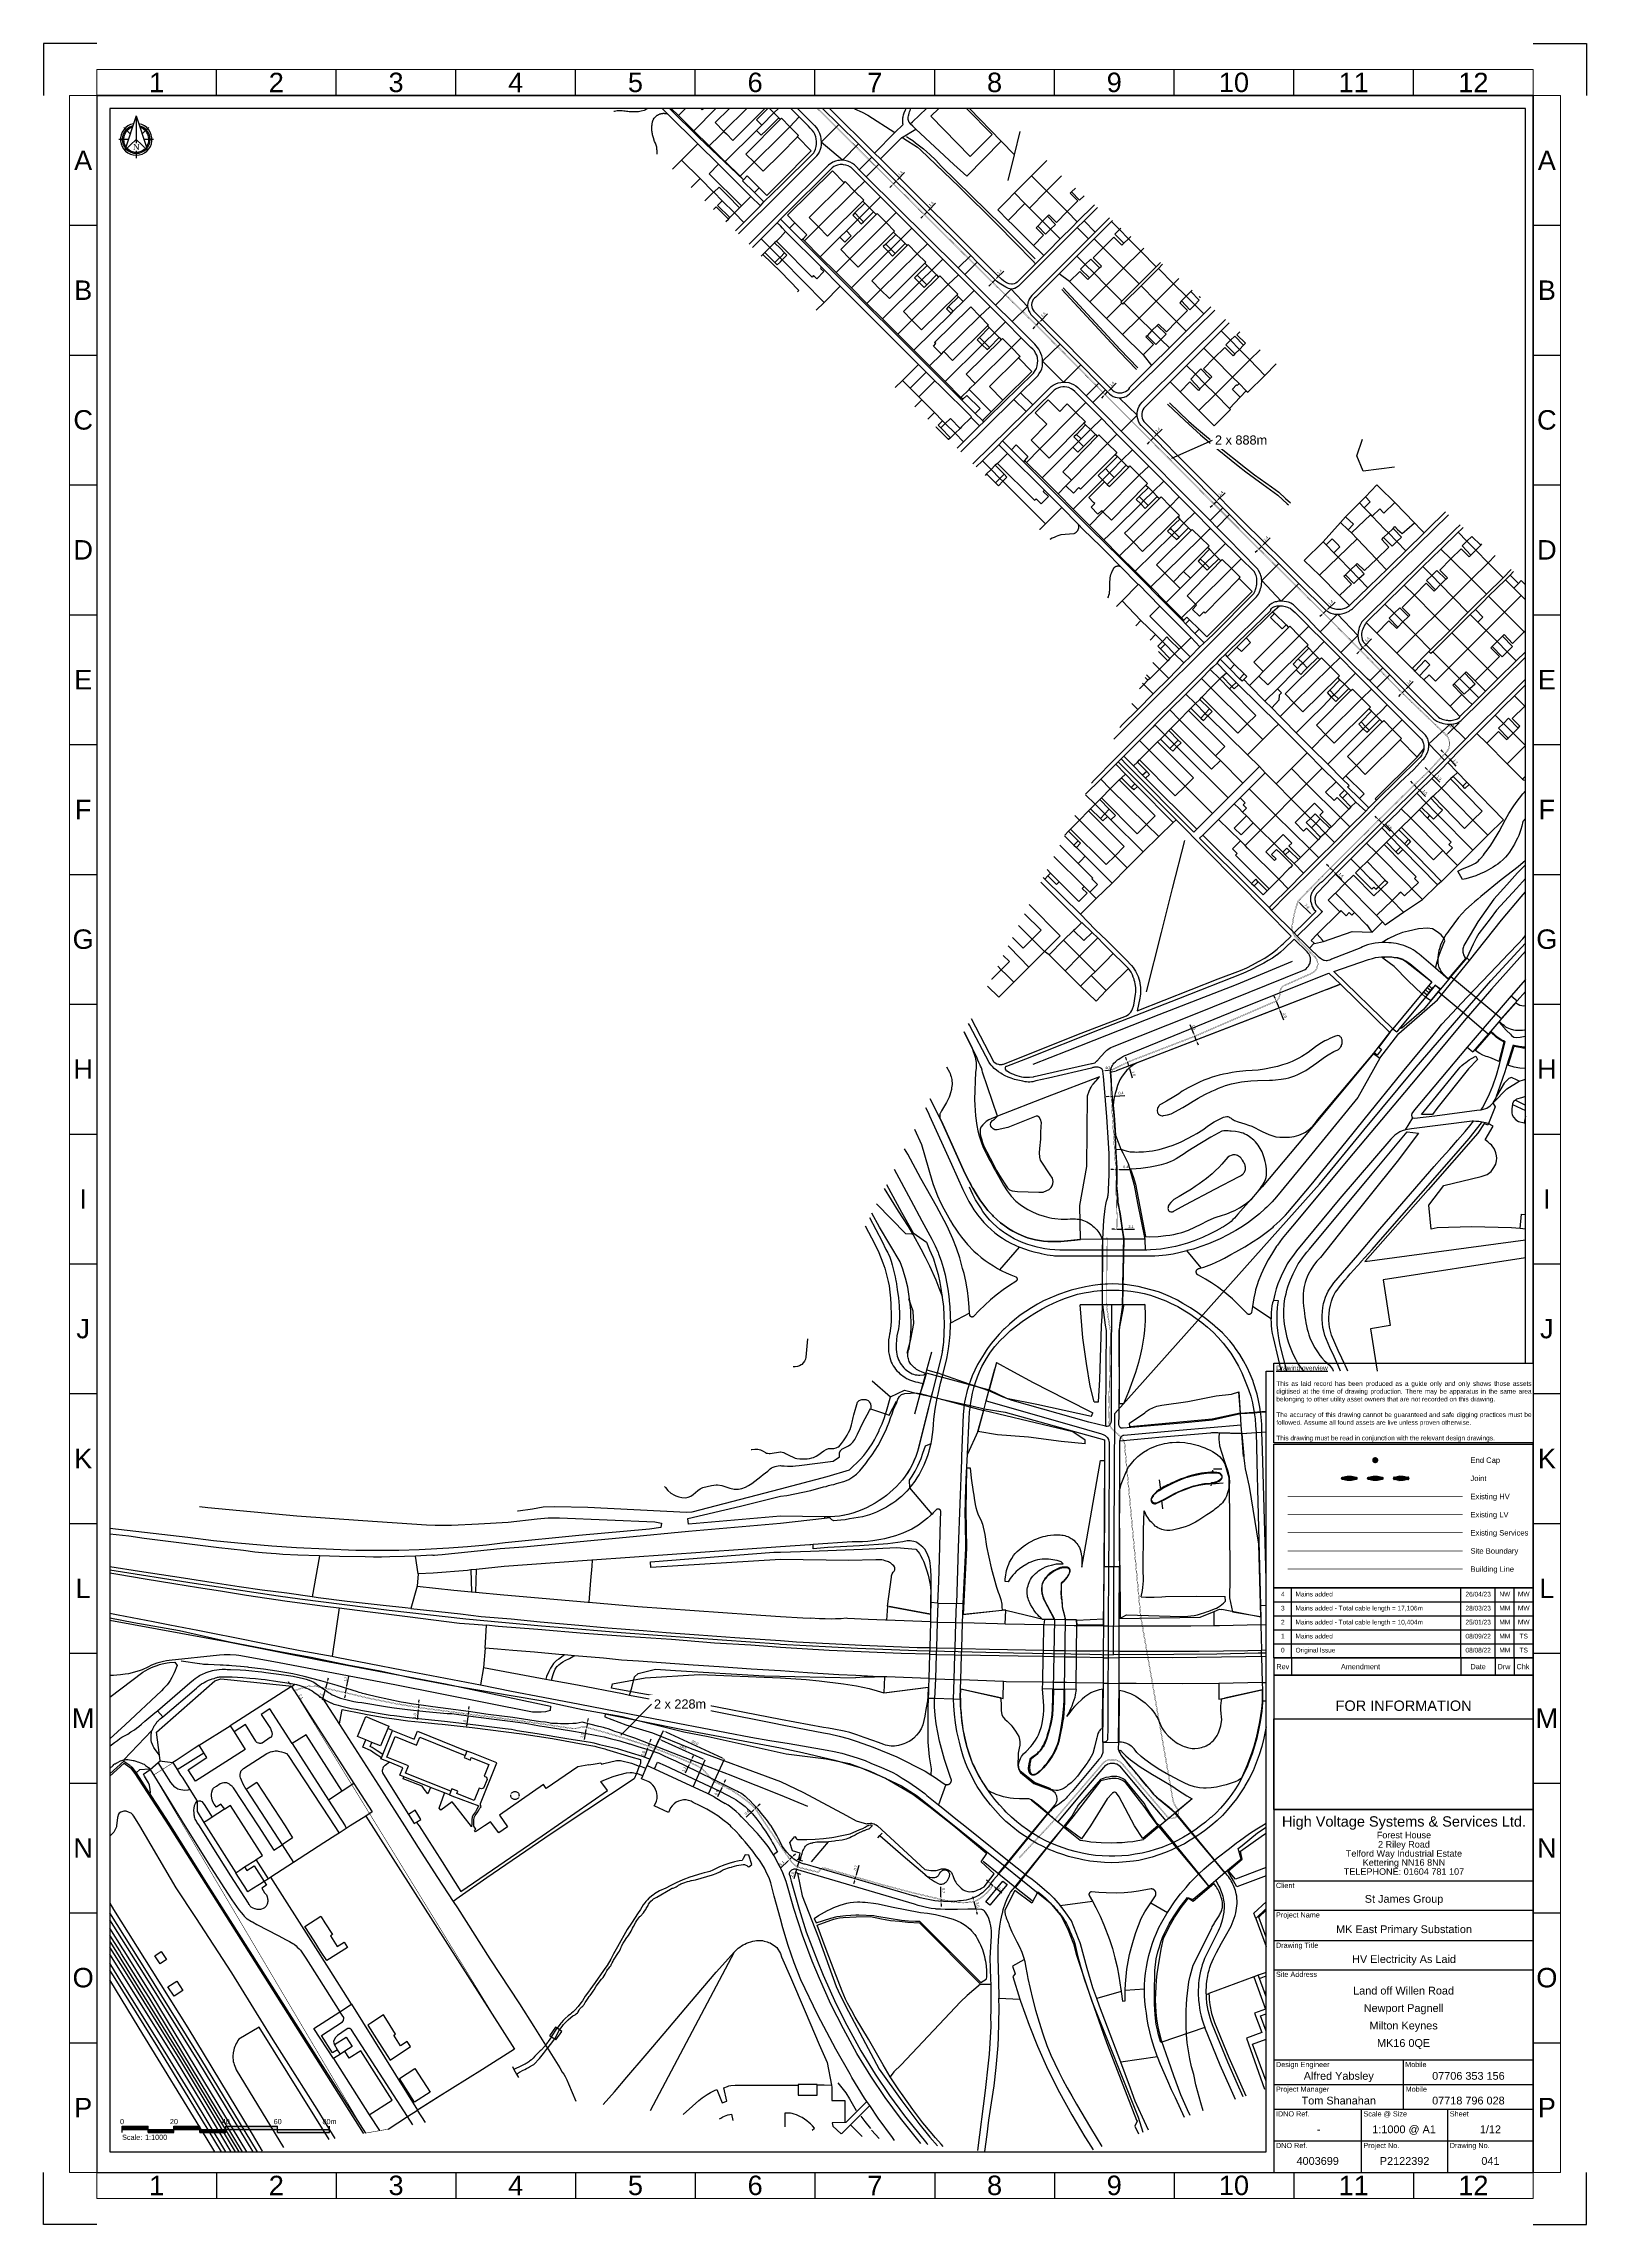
# Paper-space layout 'Sheet 1' of a CAD drawing. Header units: millimetres. Extents: x -20 to 575, y -20 to 821.
# The model-space entities are those that its viewports show. They can reach past a viewport. Long polylines and large blocks are cut down to what shows.
import ezdxf
from ezdxf import colors
from ezdxf.entities.mleader import LeaderData, LeaderLine
from ezdxf.enums import TextEntityAlignment as Align
from ezdxf.math import Vec2, Vec3

# ---------------------------------------------------------------- set-up
doc = ezdxf.new("R2010")
doc.units = ezdxf.units.MM
doc.header["$LTSCALE"] = 0.25
doc.linetypes.add('DASHED', pattern=[19.05, 12.7, -6.35])
doc.linetypes.add('DASHED2', pattern=[9.525, 6.35, -3.175])
for name, color, linetype in [('00 Text', 7, 'Continuous'), ('E HVSS As Laid Dimensions', 30, 'Continuous'), ('E HVSS As Laid HV', 10, 'Continuous'), ('E HVSS As Laid LV', 90, 'Continuous'), ('E HVSS As Laid LV Services', 5, 'DASHED'), ('E HVSS Proposed 33kV', 5, 'Continuous'), ('E HVSS Proposed HV', 10, 'Continuous'), ('G HVSS Text', 7, 'Continuous'), ('X HVSS Building Outline', 130, 'Continuous'), ('X HVSS Site Background', 8, 'Continuous'), ('X HVSS Site Outline', 210, 'Continuous'), ('Z HVSS BORDER', 7, 'Continuous'), ('Z HVSS Drawing Border', 7, 'Continuous'), ('Z HVSS Legend', 7, 'Continuous')]:
    doc.layers.add(name, color=color, linetype=linetype)
doc.layers.add('Z HVSS V PORT', color=9, linetype='Continuous', plot=False)
doc.styles.add('Arial', font='arial.ttf')
doc.styles.add('North', font='CENTURY.TTF', dxfattribs={"height": 2.4})
doc.styles.get("Standard").update_dxf_attribs({"font": 'arial.ttf'})
doc.dimstyles.new('HVSS AsLaid', dxfattribs={"dimtxt": 1, "dimasz": 1, "dimexe": 0, "dimexo": 0, "dimgap": 0.5, "dimtad": 1, "dimdec": 1, "dimzin": 1, "dimdsep": 46, "dimtxsty": 'Arial', "dimcen": 0.09, "dimadec": 0, "dimazin": 0, "dimtfac": 1, "dimtdec": 1, "dimtmove": 0, "dimatfit": 3, "dimfxl": 1, "dimtolj": 1, "dimtzin": 0, "dimarcsym": 0})
picture_1 = doc.add_image_def('image1.jpg', size_in_pixel=(703, 246))

# ---------------------------------------------------------------- blocks, each defined once
blk = doc.blocks.new('HVSS_ADDRESS')
at = {"layer": 'Z HVSS BORDER', "color": 7, "linetype": 'Continuous'}
for s, height, p in [('High Voltage Systems & Services Ltd.', 2, (0.08, 3.57)), ('Forest House', 1.25, (0.08, 1.32)), ('2 Riley Road', 1.25, (0.08, -0.47)), ('Telford Way Industrial Estate', 1.25, (0.08, -2.22)), ('Kettering NN16 8NN', 1.25, (0.08, -3.97)), ('TELEPHONE: 01604 781 107', 1.25, (0.08, -5.72))]:
    blk.add_text(s, height=height, dxfattribs=at).set_placement(p, align=Align.CENTER)
blk = doc.blocks.new('*T302')
at = {"layer": 'Defpoints', "color": 8, "linetype": 'ByBlock', "lineweight": 0, "transparency": 16777216}
for p, q in [((0, 10), (554, 10)), ((0, 0), (0, 10)), ((554, 0), (554, 10))]:
    blk.add_line(p, q, dxfattribs=at)
at = {"layer": 'Z HVSS BORDER', "color": 0, "linetype": 'ByBlock', "lineweight": -2, "transparency": 16777216}
for p, q in [((46.17, 0), (46.17, 10)), ((92.33, 0), (92.33, 10)), ((138.5, 0), (138.5, 10)), ((184.67, 0), (184.67, 10)), ((230.83, 0), (230.83, 10)), ((277, 0), (277, 10)), ((323.17, 0), (323.17, 10)), ((369.33, 0), (369.33, 10)), ((415.5, 0), (415.5, 10)), ((461.67, 0), (461.67, 10)), ((507.83, 0), (507.83, 10)), ((0, 0), (554, 0))]:
    blk.add_line(p, q, dxfattribs=at)
at = {"layer": 'Z HVSS BORDER', "color": 0, "transparency": 16777216, "char_height": 7.5, "width": 46.1667, "attachment_point": 5}
for s, insert in [('1', (23.08, 5)), ('2', (69.25, 5)), ('3', (115.42, 5)), ('4', (161.58, 5)), ('5', (207.75, 5)), ('6', (253.92, 5)), ('7', (300.08, 5)), ('8', (346.25, 5)), ('9', (392.42, 5)), ('10', (438.58, 5)), ('11', (484.75, 5)), ('12', (530.92, 5))]:
    blk.add_mtext(s, dxfattribs=dict(at, insert=insert))
blk = doc.blocks.new('*T303')
at = {"layer": 'Defpoints', "color": 8, "linetype": 'ByBlock', "lineweight": 0, "transparency": 16777216}
for p, q in [((0, 0), (10.5, 0)), ((0, 0), (0, -801)), ((0, -801), (10.5, -801))]:
    blk.add_line(p, q, dxfattribs=at)
at = {"layer": 'Z HVSS BORDER', "color": 0, "linetype": 'ByBlock', "lineweight": -2, "transparency": 16777216}
for p, q in [((10.5, 0), (10.5, -801)), ((0, -50.0625), (10.5, -50.0625)), ((0, -100.125), (10.5, -100.125)), ((0, -150.1875), (10.5, -150.1875)), ((0, -200.25), (10.5, -200.25)), ((0, -250.3125), (10.5, -250.3125)), ((0, -300.375), (10.5, -300.375)), ((0, -350.4375), (10.5, -350.4375)), ((0, -400.5), (10.5, -400.5)), ((0, -450.5625), (10.5, -450.5625)), ((0, -500.625), (10.5, -500.625)), ((0, -550.6875), (10.5, -550.6875)), ((0, -600.75), (10.5, -600.75)), ((0, -650.8125), (10.5, -650.8125)), ((0, -700.875), (10.5, -700.875)), ((0, -750.9375), (10.5, -750.9375))]:
    blk.add_line(p, q, dxfattribs=at)
at = {"layer": 'Z HVSS BORDER', "color": 0, "transparency": 16777216, "char_height": 7.5, "width": 7.5, "attachment_point": 5}
for s, insert in [('A', (5.25, -25.03125)), ('B', (5.25, -75.09375)), ('C', (5.25, -125.15625)), ('D', (5.25, -175.21875)), ('E', (5.25, -225.28125)), ('F', (5.25, -275.34375)), ('G', (5.25, -325.40625)), ('H', (5.25, -375.46875)), ('I', (5.25, -425.53125)), ('J', (5.25, -475.59375)), ('K', (5.25, -525.65625)), ('L', (5.25, -575.71875)), ('M', (5.25, -625.78125)), ('N', (5.25, -675.84375)), ('O', (5.25, -725.90625)), ('P', (5.25, -775.96875))]:
    blk.add_mtext(s, dxfattribs=dict(at, insert=insert))
blk = doc.blocks.new('*T304')
at = {"layer": 'Defpoints', "color": 8, "linetype": 'ByBlock', "lineweight": 0, "transparency": 16777216}
for p, q in [((0, 0), (10.5, 0)), ((10.5, 0), (10.5, -801)), ((0, -801), (10.5, -801))]:
    blk.add_line(p, q, dxfattribs=at)
at = {"layer": 'Z HVSS BORDER', "color": 0, "linetype": 'ByBlock', "lineweight": -2, "transparency": 16777216}
for p, q in [((0, 0), (0, -801)), ((0, -50.0625), (10.5, -50.0625)), ((0, -100.125), (10.5, -100.125)), ((0, -150.1875), (10.5, -150.1875)), ((0, -200.25), (10.5, -200.25)), ((0, -250.3125), (10.5, -250.3125)), ((0, -300.375), (10.5, -300.375)), ((0, -350.4375), (10.5, -350.4375)), ((0, -400.5), (10.5, -400.5)), ((0, -450.5625), (10.5, -450.5625)), ((0, -500.625), (10.5, -500.625)), ((0, -550.6875), (10.5, -550.6875)), ((0, -600.75), (10.5, -600.75)), ((0, -650.8125), (10.5, -650.8125)), ((0, -700.875), (10.5, -700.875)), ((0, -750.9375), (10.5, -750.9375))]:
    blk.add_line(p, q, dxfattribs=at)
at = {"layer": 'Z HVSS BORDER', "color": 0, "transparency": 16777216, "char_height": 7.5, "width": 7.5, "attachment_point": 5}
for s, insert in [('A', (5.25, -25.03125)), ('B', (5.25, -75.09375)), ('C', (5.25, -125.15625)), ('D', (5.25, -175.21875)), ('E', (5.25, -225.28125)), ('F', (5.25, -275.34375)), ('G', (5.25, -325.40625)), ('H', (5.25, -375.46875)), ('I', (5.25, -425.53125)), ('J', (5.25, -475.59375)), ('K', (5.25, -525.65625)), ('L', (5.25, -575.71875)), ('M', (5.25, -625.78125)), ('N', (5.25, -675.84375)), ('O', (5.25, -725.90625)), ('P', (5.25, -775.96875))]:
    blk.add_mtext(s, dxfattribs=dict(at, insert=insert))
blk = doc.blocks.new('*T305')
at = {"layer": 'Defpoints', "color": 8, "linetype": 'ByBlock', "lineweight": 0, "transparency": 16777216}
for p, q in [((0, 0), (0, -10)), ((554, 0), (554, -10)), ((0, -10), (554, -10))]:
    blk.add_line(p, q, dxfattribs=at)
at = {"layer": 'Z HVSS BORDER', "color": 0, "linetype": 'ByBlock', "lineweight": -2, "transparency": 16777216}
for p, q in [((0, 0), (554, 0)), ((46.17, 0), (46.17, -10)), ((92.33, 0), (92.33, -10)), ((138.5, 0), (138.5, -10)), ((184.67, 0), (184.67, -10)), ((230.83, 0), (230.83, -10)), ((277, 0), (277, -10)), ((323.17, 0), (323.17, -10)), ((369.33, 0), (369.33, -10)), ((415.5, 0), (415.5, -10)), ((461.67, 0), (461.67, -10)), ((507.83, 0), (507.83, -10))]:
    blk.add_line(p, q, dxfattribs=at)
at = {"layer": 'Z HVSS BORDER', "color": 0, "transparency": 16777216, "char_height": 7.5, "width": 46.1667, "attachment_point": 5}
for s, insert in [('1', (23.08, -5)), ('2', (69.25, -5)), ('3', (115.42, -5)), ('4', (161.58, -5)), ('5', (207.75, -5)), ('6', (253.92, -5)), ('7', (300.08, -5)), ('8', (346.25, -5)), ('9', (392.42, -5)), ('10', (438.58, -5)), ('11', (484.75, -5)), ('12', (530.92, -5))]:
    blk.add_mtext(s, dxfattribs=dict(at, insert=insert))
blk = doc.blocks.new('A1P')
at = {"layer": 'Z HVSS BORDER'}
for points in [[(0, 821), (-20.5, 821), (-20.5, 801)], [(554, 821), (574.5, 821), (574.5, 801)], [(0, -20), (-20.5, -20), (-20.5, 0)], [(554, -20), (574.5, -20), (574.5, 0)]]:
    blk.add_lwpolyline(points, dxfattribs=at)
blk.add_lwpolyline([(554, 0), (554, 801), (0, 801), (0, 0)], close=True, dxfattribs=at)
for name, p in [('*T302', (0, 801)), ('*T303', (-10.5, 801)), ('*T304', (554, 801)), ('*T305', (0, 0))]:
    blk.add_blockref(name, p)
blk = doc.blocks.new('Tom Shanahan')
at = {"layer": 'Z HVSS BORDER', "style": 'Arial'}
for s, p in [('Tom Shanahan', (-25, -6.17)), ('07718 796 028', (25, -6.17))]:
    blk.add_text(s, height=3, dxfattribs=at).set_placement(p, align=Align.MIDDLE_CENTER)
blk = doc.blocks.new('James Desilva')
at = {"layer": 'Z HVSS BORDER', "style": 'Arial'}
for s, p in [('James Desilva', (-25, -6)), ('07469 713 503', (25, -6))]:
    blk.add_text(s, height=3, dxfattribs=at).set_placement(p, align=Align.MIDDLE_CENTER)
blk = doc.blocks.new('Richard Parkes')
at = {"layer": 'Z HVSS BORDER', "style": 'Arial'}
for s, p in [('Richard Parkes', (-25, -6)), ('07851 190 301', (25, -6))]:
    blk.add_text(s, height=3, dxfattribs=at).set_placement(p, align=Align.MIDDLE_CENTER)
blk = doc.blocks.new('Darren Smith')
at = {"layer": 'Z HVSS BORDER', "style": 'Arial'}
for s, p in [('Darren Smith', (-25, -6)), ('07719 513 737', (25, -6))]:
    blk.add_text(s, height=3, dxfattribs=at).set_placement(p, align=Align.MIDDLE_CENTER)
blk = doc.blocks.new('Elec-001')
at = {"layer": 'Z HVSS BORDER', "style": 'Arial'}
for s, p in [('Electrical Design', (-50, 82)), ('001', (-17, 4))]:
    blk.add_text(s, height=3, dxfattribs=at).set_placement(p, align=Align.MIDDLE_CENTER)
blk = doc.blocks.new('Elec-010')
at = {"layer": 'Z HVSS BORDER', "style": 'Arial'}
for s, p in [('Cable Route Plan', (-50, 82)), ('010', (-17, 4))]:
    blk.add_text(s, height=3, dxfattribs=at).set_placement(p, align=Align.MIDDLE_CENTER)
blk = doc.blocks.new('CS-110')
at = {"layer": 'Z HVSS BORDER', "style": 'Arial'}
for s, p in [('Combined Services Drawing', (-50, 82)), ('110', (-17, 4))]:
    blk.add_text(s, height=3, dxfattribs=at).set_placement(p, align=Align.MIDDLE_CENTER)
blk = doc.blocks.new('Elec-030(Meter)')
at = {"layer": 'Z HVSS BORDER', "style": 'Arial'}
for s, p in [('Meter Room Layout', (-50, 82)), ('030', (-17, 4))]:
    blk.add_text(s, height=3, dxfattribs=at).set_placement(p, align=Align.MIDDLE_CENTER)
blk = doc.blocks.new('Elec-030(Riser)')
at = {"layer": 'Z HVSS BORDER', "style": 'Arial'}
for s, p in [('Riser Layouts', (-50, 82)), ('030', (-17, 4))]:
    blk.add_text(s, height=3, dxfattribs=at).set_placement(p, align=Align.MIDDLE_CENTER)
blk = doc.blocks.new('Elec-040')
at = {"layer": 'Z HVSS BORDER', "style": 'Arial'}
for s, p in [('LV Electricity As Laid', (-50, 82)), ('040', (-17, 4))]:
    blk.add_text(s, height=3, dxfattribs=at).set_placement(p, align=Align.MIDDLE_CENTER)
blk = doc.blocks.new('Elec-041')
at = {"layer": 'Z HVSS BORDER', "style": 'Arial'}
for s, p in [('HV Electricity As Laid', (-49.83, 82.31)), ('041', (-16.51, 4.46))]:
    blk.add_text(s, height=3, dxfattribs=at).set_placement(p, align=Align.MIDDLE_CENTER)
blk = doc.blocks.new('Daniel Scott')
at = {"layer": 'Z HVSS BORDER', "style": 'Arial'}
for s, p in [('Daniel Scott', (-25, -6)), ('07701 371 001', (25, -6))]:
    blk.add_text(s, height=3, dxfattribs=at).set_placement(p, align=Align.MIDDLE_CENTER)
blk = doc.blocks.new('Gas-201')
at = {"layer": 'Z HVSS BORDER', "style": 'Arial'}
for s, p in [('Gas Design', (-50, 82)), ('201', (-17, 4))]:
    blk.add_text(s, height=3, dxfattribs=at).set_placement(p, align=Align.MIDDLE_CENTER)
blk = doc.blocks.new('Gas-210')
at = {"layer": 'Z HVSS BORDER', "style": 'Arial'}
for s, p in [('Gas Pipe Route Plan', (-50, 82)), ('210', (-17, 4))]:
    blk.add_text(s, height=3, dxfattribs=at).set_placement(p, align=Align.MIDDLE_CENTER)
blk = doc.blocks.new('Gas-220')
at = {"layer": 'Z HVSS BORDER', "style": 'Arial'}
for s, p in [('PRI Base Detail', (-50, 82)), ('220', (-17, 4))]:
    blk.add_text(s, height=3, dxfattribs=at).set_placement(p, align=Align.MIDDLE_CENTER)
blk = doc.blocks.new('Gas-230(meter)')
at = {"layer": 'Z HVSS BORDER', "style": 'Arial'}
for s, p in [('Meter Room Layout', (-50, 82)), ('230', (-17, 4))]:
    blk.add_text(s, height=3, dxfattribs=at).set_placement(p, align=Align.MIDDLE_CENTER)
blk = doc.blocks.new('Gas-230(Riser)')
at = {"layer": 'Z HVSS BORDER', "style": 'Arial'}
for s, p in [('Riser Layout', (-50, 82)), ('230', (-17, 4))]:
    blk.add_text(s, height=3, dxfattribs=at).set_placement(p, align=Align.MIDDLE_CENTER)
blk = doc.blocks.new('Gas-240')
at = {"layer": 'Z HVSS BORDER', "style": 'Arial'}
for s, p in [('Gas As Laid', (-50, 82)), ('240', (-17, 4))]:
    blk.add_text(s, height=3, dxfattribs=at).set_placement(p, align=Align.MIDDLE_CENTER)
blk = doc.blocks.new('Gas-241')
at = {"layer": 'Z HVSS BORDER', "style": 'Arial'}
for s, p in [('CSEP As Laid', (-50, 82)), ('241', (-17, 4))]:
    blk.add_text(s, height=3, dxfattribs=at).set_placement(p, align=Align.MIDDLE_CENTER)
blk = doc.blocks.new('Wat-310')
at = {"layer": 'Z HVSS BORDER', "style": 'Arial'}
for s, p in [('Pipe Route Plan', (-50, 82)), ('310', (-17, 4))]:
    blk.add_text(s, height=3, dxfattribs=at).set_placement(p, align=Align.MIDDLE_CENTER)
blk = doc.blocks.new('Wat-310(GA)')
at = {"layer": 'Z HVSS BORDER', "style": 'Arial'}
for s, p in [('General Arrangement', (-50, 82)), ('310', (-17, 4))]:
    blk.add_text(s, height=3, dxfattribs=at).set_placement(p, align=Align.MIDDLE_CENTER)
blk = doc.blocks.new('Elec-010(Sub)')
at = {"layer": 'Z HVSS BORDER', "style": 'Arial'}
for s, p in [('Substation Location & Cable Route Plan', (-50, 82)), ('010', (-17, 4))]:
    blk.add_text(s, height=3, dxfattribs=at).set_placement(p, align=Align.MIDDLE_CENTER)
blk = doc.blocks.new('Gas-201(SLD)')
at = {"layer": 'Z HVSS BORDER', "style": 'Arial'}
for s, p in [('Single Line Diagram', (-50, 82)), ('201', (-17, 4))]:
    blk.add_text(s, height=3, dxfattribs=at).set_placement(p, align=Align.MIDDLE_CENTER)
blk = doc.blocks.new('Gas-210(GA)')
at = {"layer": 'Z HVSS BORDER', "style": 'Arial'}
for s, p in [('General Arrangement', (-50, 82)), ('210', (-17, 4))]:
    blk.add_text(s, height=3, dxfattribs=at).set_placement(p, align=Align.MIDDLE_CENTER)
blk = doc.blocks.new('Tel-410')
at = {"layer": 'Z HVSS BORDER', "style": 'Arial'}
for s, p in [('Duct Route Plan', (-50, 82)), ('410', (-17, 4))]:
    blk.add_text(s, height=3, dxfattribs=at).set_placement(p, align=Align.MIDDLE_CENTER)
blk = doc.blocks.new('Tel-410(GA)')
at = {"layer": 'Z HVSS BORDER', "style": 'Arial'}
for s, p in [('General Arrangement', (-50, 82)), ('410', (-17, 4))]:
    blk.add_text(s, height=3, dxfattribs=at).set_placement(p, align=Align.MIDDLE_CENTER)
blk = doc.blocks.new('M.Buckby')
at = {"layer": 'Z HVSS BORDER', "style": 'Arial'}
for s, p in [('Mark Buckby', (-25, -6)), ('07730 685 216', (25, -6))]:
    blk.add_text(s, height=3, dxfattribs=at).set_placement(p, align=Align.MIDDLE_CENTER)
blk = doc.blocks.new('Andy Billings')
at = {"layer": 'Z HVSS BORDER', "style": 'Arial'}
for s, p in [('Andy Billings', (-25, -6)), ('01604 781 107', (25, -6))]:
    blk.add_text(s, height=3, dxfattribs=at).set_placement(p, align=Align.MIDDLE_CENTER)
blk = doc.blocks.new('Jonny Linnell')
at = {"layer": 'Z HVSS BORDER', "style": 'Arial'}
for s, p in [('Jonny Linnell', (-25, -6)), ('07719 531 605', (25, -6))]:
    blk.add_text(s, height=3, dxfattribs=at).set_placement(p, align=Align.MIDDLE_CENTER)
blk = doc.blocks.new('Elec-010(CRP & ED)')
at = {"layer": 'Z HVSS BORDER', "style": 'Arial'}
for s, p in [('Cable Route Plan & Electrical Design', (-50, 82)), ('010', (-17, 4))]:
    blk.add_text(s, height=3, dxfattribs=at).set_placement(p, align=Align.MIDDLE_CENTER)
blk = doc.blocks.new('Elec-031')
at = {"layer": 'Z HVSS BORDER', "style": 'Arial'}
for s, p in [('Laterals Layout', (-50, 82)), ('031', (-17, 4))]:
    blk.add_text(s, height=3, dxfattribs=at).set_placement(p, align=Align.MIDDLE_CENTER)
blk = doc.blocks.new('Alfred Yabsley')
at = {"layer": 'Z HVSS BORDER', "style": 'Arial'}
for s, p in [('Alfred Yabsley', (-25, -6.17)), ('07706 353 156', (25, -6.17))]:
    blk.add_text(s, height=3, dxfattribs=at).set_placement(p, align=Align.MIDDLE_CENTER)
blk = doc.blocks.new('Callum Coulthard')
at = {"layer": 'Z HVSS BORDER', "style": 'Arial'}
for s, p in [('Callum Coulthard', (-25, -6)), ('07719 532 465', (25, -6))]:
    blk.add_text(s, height=3, dxfattribs=at).set_placement(p, align=Align.MIDDLE_CENTER)
blk = doc.blocks.new('Joe Black')
at = {"layer": 'Z HVSS BORDER', "style": 'Arial'}
for s, p in [('Joe Black', (-25, -6)), ('07596 855 257', (25, -6))]:
    blk.add_text(s, height=3, dxfattribs=at).set_placement(p, align=Align.MIDDLE_CENTER)
blk = doc.blocks.new('Cameron Bellamy')
at = {"layer": 'Z HVSS BORDER', "style": 'Arial'}
for s, p in [('Cameron Bellamy', (-25, -6)), ('07821 640 456', (25, -6))]:
    blk.add_text(s, height=3, dxfattribs=at).set_placement(p, align=Align.MIDDLE_CENTER)
blk = doc.blocks.new('Manu Mathew')
at = {"layer": 'Z HVSS BORDER', "style": 'Arial'}
for s, p in [('Manu Mathew', (-25, -6)), ('07548 833 134', (25, -6))]:
    blk.add_text(s, height=3, dxfattribs=at).set_placement(p, align=Align.MIDDLE_CENTER)
blk = doc.blocks.new('Prakash Halai')
at = {"layer": 'Z HVSS BORDER', "style": 'Arial'}
for s, p in [('Prakash Halai', (-25, -6)), ('07874 870 179', (25, -6))]:
    blk.add_text(s, height=3, dxfattribs=at).set_placement(p, align=Align.MIDDLE_CENTER)
blk = doc.blocks.new('Nikita Wells')
at = {"layer": 'Z HVSS BORDER', "style": 'Arial'}
for s, p in [('Nikita Wells', (-25, -6)), ('07394 565 992', (25, -6))]:
    blk.add_text(s, height=3, dxfattribs=at).set_placement(p, align=Align.MIDDLE_CENTER)
blk = doc.blocks.new('Pete Stait')
at = {"layer": 'Z HVSS BORDER', "style": 'Arial'}
for s, p in [('Pete Stait', (-25, -6)), ('07821 655 700', (25, -6))]:
    blk.add_text(s, height=3, dxfattribs=at).set_placement(p, align=Align.MIDDLE_CENTER)
blk = doc.blocks.new('Andrew Mcdonald')
at = {"layer": 'Z HVSS BORDER', "style": 'Arial'}
for s, p in [('Andrew Mcdonald', (-25, -6)), ('07541 622 508', (25, -6))]:
    blk.add_text(s, height=3, dxfattribs=at).set_placement(p, align=Align.MIDDLE_CENTER)
blk = doc.blocks.new('Elliot Hanney')
at = {"layer": 'Z HVSS BORDER', "style": 'Arial'}
for s, p in [('Elliot Hanney', (-25, -6)), ('07548 838 740', (25, -6))]:
    blk.add_text(s, height=3, dxfattribs=at).set_placement(p, align=Align.MIDDLE_CENTER)
blk = doc.blocks.new('Jim Theobald')
at = {"layer": 'Z HVSS BORDER', "style": 'Arial'}
for s, p in [('Jim Theobald', (-25, -6)), ('07548 838 738', (25, -6))]:
    blk.add_text(s, height=3, dxfattribs=at).set_placement(p, align=Align.MIDDLE_CENTER)
blk = doc.blocks.new('John Leite')
at = {"layer": 'Z HVSS BORDER', "style": 'Arial'}
for s, p in [('John Leite', (-25, -6)), ('07874 878 505', (25, -6))]:
    blk.add_text(s, height=3, dxfattribs=at).set_placement(p, align=Align.MIDDLE_CENTER)
blk = doc.blocks.new('Marcus Williams')
at = {"layer": 'Z HVSS BORDER', "style": 'Arial'}
for s, p in [('Marcus Williams', (-25, -6)), ('07706 334 635', (25, -6))]:
    blk.add_text(s, height=3, dxfattribs=at).set_placement(p, align=Align.MIDDLE_CENTER)
blk = doc.blocks.new('Mark Bidwell')
at = {"layer": 'Z HVSS BORDER', "style": 'Arial'}
for s, p in [('Mark Bidwell', (-25, -6)), ('07566 790 128', (25, -6))]:
    blk.add_text(s, height=3, dxfattribs=at).set_placement(p, align=Align.MIDDLE_CENTER)
blk = doc.blocks.new('Matt Buxton')
at = {"layer": 'Z HVSS BORDER', "style": 'Arial'}
for s, p in [('Matt Buxton', (-25, -6)), ('07548 830 362', (25, -6))]:
    blk.add_text(s, height=3, dxfattribs=at).set_placement(p, align=Align.MIDDLE_CENTER)
blk = doc.blocks.new('Mike Turner')
at = {"layer": 'Z HVSS BORDER', "style": 'Arial'}
for s, p in [('Mike Turner', (-25, -6)), ('07596 857 914', (25, -6))]:
    blk.add_text(s, height=3, dxfattribs=at).set_placement(p, align=Align.MIDDLE_CENTER)
blk = doc.blocks.new('Rachel Nead')
at = {"layer": 'Z HVSS BORDER', "style": 'Arial'}
for s, p in [('Rachel Nead', (-25, -6)), ('07719 512 511', (25, -6))]:
    blk.add_text(s, height=3, dxfattribs=at).set_placement(p, align=Align.MIDDLE_CENTER)
blk = doc.blocks.new('*U1663')
at = {"layer": 'Z HVSS BORDER'}
for points in [[(554, 198.45), (454, 198.45)], [(554, 198.45), (454, 198.45)], [(454, 198.45), (454, 0)], [(460.83, 198.45), (460.83, 191.74)], [(526.14, 198.45), (526.14, 191.74)], [(539.37, 198.45), (539.37, 191.74)], [(546.68, 198.45), (546.68, 191.74)], [(454, 191.74), (554, 191.74)], [(554, 191.74), (454, 191.74)], [(454, 175.01), (554, 175.01)], [(454, 140.01), (554, 140.01)], [(454, 112.49), (554, 112.49)], [(454, 101.12), (554, 101.12)], [(454, 89.43), (554, 89.43)], [(454, 78.23), (554, 78.23)], [(454, 43.44), (554, 43.44)], [(504, 24.41), (504, 43.44)], [(454, 33.92), (554, 33.92)], [(454, 24.41), (554, 24.41)], [(487.73, 0), (487.73, 24.41)], [(521.03, 0), (521.03, 24.41)], [(454, 12.2), (554, 12.2)]]:
    blk.add_lwpolyline(points, dxfattribs=at)
at = {"color": 63, "true_color": 0xbada55}
blk.add_blockref('A1P', (0, 0), dxfattribs=at)
for name, p, xscale, yscale, zscale in [('Wat-310(GA)', (454, 89.43), 9.99999999976335e-06, 9.99999999976335e-06, 9.99999999976335e-06), ('Elec-010(Sub)', (454, 89.43), 9.99999999976335e-06, 9.99999999976335e-06, 9.99999999976335e-06), ('Gas-201(SLD)', (454, 89.43), 9.99999999976335e-06, 9.99999999976335e-06, 9.99999999976335e-06), ('Gas-210(GA)', (454, 89.43), 9.99999999976335e-06, 9.99999999976335e-06, 9.99999999976335e-06), ('Tel-410', (454, 89.43), 9.99999999976335e-06, 9.99999999976335e-06, 9.99999999976335e-06), ('Tel-410(GA)', (454, 89.43), 9.99999999976335e-06, 9.99999999976335e-06, 9.99999999976335e-06), ('Elec-010(CRP & ED)', (454, 89.43), 9.999999999763987e-06, 9.999999999763987e-06, 9.999999999763987e-06), ('Elec-031', (454, 89.43), 9.99999999976335e-06, 9.99999999976335e-06, 9.99999999976335e-06), ('Jonny Linnell', (454, 43.44), 1.999999999952834e-05, 1.999999999952834e-05, 1.999999999952834e-05), ('Andy Billings', (504, 43.44), 1.999999999952633e-05, 1.999999999952633e-05, 1.999999999952633e-05)]:
    blk.add_blockref(name, p, dxfattribs=dict(at, xscale=xscale, yscale=yscale, zscale=zscale))
for name, p, xscale, yscale, zscale in [('Andrew Mcdonald', (454, 43.44), 1.99999999995267e-05, 1.99999999995267e-05, 1.99999999995267e-05), ('Elliot Hanney', (454, 43.44), 1.99999999995267e-05, 1.99999999995267e-05, 1.99999999995267e-05), ('Jim Theobald', (454, 43.44), 1.999999999952843e-05, 1.999999999952843e-05, 1.999999999952843e-05), ('John Leite', (454, 43.44), 1.999999999952843e-05, 1.999999999952843e-05, 1.999999999952843e-05), ('Marcus Williams', (454, 43.44), 1.999999999952843e-05, 1.999999999952843e-05, 1.999999999952843e-05), ('Mark Bidwell', (454, 43.44), 3.99999999981068e-10, 3.99999999981068e-10, 3.99999999981068e-10), ('Matt Buxton', (454, 43.44), 1.999999999952843e-05, 1.999999999952843e-05, 1.999999999952843e-05), ('Mike Turner', (454, 43.44), 1.999999999952843e-05, 1.999999999952843e-05, 1.999999999952843e-05), ('Rachel Nead', (454, 43.44), 1.999999999952843e-05, 1.999999999952843e-05, 1.999999999952843e-05), ('Callum Coulthard', (504, 43.44), 1.999999999952633e-05, 1.999999999952633e-05, 1.999999999952633e-05), ('Joe Black', (504, 43.44), 1.99999999995267e-05, 1.99999999995267e-05, 1.99999999995267e-05), ('Cameron Bellamy', (504, 43.44), 1.999999999952633e-05, 1.999999999952633e-05, 1.999999999952633e-05), ('Manu Mathew', (504, 43.44), 1.99999999995267e-05, 1.99999999995267e-05, 1.99999999995267e-05), ('Prakash Halai', (504, 43.44), 1.999999999952633e-05, 1.999999999952633e-05, 1.999999999952633e-05), ('Nikita Wells', (504, 43.44), 1.999999999952633e-05, 1.999999999952633e-05, 1.999999999952633e-05), ('Pete Stait', (504, 43.44), 3.999999999810533e-10, 3.999999999810533e-10, 3.999999999810533e-10)]:
    blk.add_blockref(name, p, dxfattribs=dict(xscale=xscale, yscale=yscale, zscale=zscale))
blk.add_blockref('Alfred Yabsley', (504, 43.44))
at = {"layer": 'Z HVSS BORDER'}
for name, p, xscale, yscale, zscale in [('HVSS_ADDRESS', (503.98, 126.25), 2, 2, 2), ('Elec-001', (454, 89.43), 9.99999999976335e-06, 9.99999999976335e-06, 9.99999999976335e-06), ('Elec-010', (454, 89.43), 9.999999999763987e-06, 9.999999999763987e-06, 9.999999999763987e-06), ('CS-110', (454, 89.43), 9.99999999976335e-06, 9.99999999976335e-06, 9.99999999976335e-06), ('Elec-030(Meter)', (454, 89.43), 9.999999999763987e-06, 9.999999999763987e-06, 9.999999999763987e-06), ('Elec-030(Riser)', (454, 89.43), 9.999999999763987e-06, 9.999999999763987e-06, 9.999999999763987e-06), ('Elec-040', (454, 89.43), 9.999999999763531e-06, 9.999999999763531e-06, 9.999999999763531e-06), ('Gas-201', (454, 89.43), 9.999999999763987e-06, 9.999999999763987e-06, 9.999999999763987e-06), ('Gas-210', (454, 89.43), 9.99999999976335e-06, 9.99999999976335e-06, 9.99999999976335e-06), ('Gas-220', (454, 89.43), 9.999999999763987e-06, 9.999999999763987e-06, 9.999999999763987e-06), ('Gas-230(meter)', (454, 89.43), 9.99999999976335e-06, 9.99999999976335e-06, 9.99999999976335e-06), ('Gas-230(Riser)', (454, 89.43), 9.999999999763987e-06, 9.999999999763987e-06, 9.999999999763987e-06), ('Gas-240', (454, 89.43), 9.99999999976335e-06, 9.99999999976335e-06, 9.99999999976335e-06), ('Gas-241', (454, 89.43), 9.999999999763987e-06, 9.999999999763987e-06, 9.999999999763987e-06), ('Wat-310', (454, 89.43), 9.999999999763987e-06, 9.999999999763987e-06, 9.999999999763987e-06), ('Daniel Scott', (504, 43.44), 1.99999999995267e-05, 1.99999999995267e-05, 1.99999999995267e-05), ('James Desilva', (504, 33.92), 1.999999999952706e-05, 1.999999999952706e-05, 1.999999999952706e-05), ('Richard Parkes', (504, 33.92), 1.999999999952815e-05, 1.999999999952815e-05, 1.999999999952815e-05), ('Darren Smith', (504, 33.92), 1.999999999952815e-05, 1.999999999952815e-05, 1.999999999952815e-05)]:
    blk.add_blockref(name, p, dxfattribs=dict(at, xscale=xscale, yscale=yscale, zscale=zscale))
for name, p in [('Elec-041', (554, 0)), ('Tom Shanahan', (504, 33.92))]:
    blk.add_blockref(name, p, dxfattribs=at)
at = {"layer": 'Z HVSS BORDER', "color": 63, "true_color": 0xbada55, "xscale": 1.999999999952761e-05, "yscale": 1.999999999952761e-05, "zscale": 1.999999999952761e-05}
blk.add_blockref('M.Buckby', (503, 33.92), dxfattribs=at)
at = {"layer": 'Z HVSS BORDER', "style": 'Arial'}
for s, p in [('Rev', (457.42, 195.09)), ('Amendment', (487.37, 195.09)), ('Date', (532.76, 195.09)), ('Drw', (542.73, 195.09)), ('Chk', (550.04, 195.09))]:
    blk.add_text(s, height=2, dxfattribs=at).set_placement(p, align=Align.MIDDLE_CENTER)
at = {"layer": 'Z HVSS BORDER', "color": 90}
blk.add_text('APPROVED FOR CONSTRUCTION', height=0.00004, dxfattribs=at).set_placement((554, 185.03), align=Align.MIDDLE_CENTER)
at = {"layer": 'Z HVSS BORDER', "color": 10}
blk.add_text('NOT FOR CONSTRUCTION', height=0.00004, dxfattribs=at).set_placement((554, 185.03), align=Align.MIDDLE_CENTER)
at = {"layer": 'Z HVSS BORDER'}
blk.add_text('FOR INFORMATION', height=4, dxfattribs=at).set_placement((504, 180.03), align=Align.MIDDLE_CENTER)
at = {"layer": 'Z HVSS BORDER', "style": 'Arial'}
for s, height, p in [('Client', 2, (454.78, 111.71)), ('Project Name', 2, (454.78, 100.35)), ('Drawing Title', 2, (454.78, 88.65)), ('Site Address', 2, (454.78, 77.45)), ('Design Engineer', 2, (454.78, 42.66)), ('Mobile', 2, (504.61, 42.66)), ('Project Manager', 2, (454.78, 33.15)), ('Mobile', 2, (504.78, 33.15)), ('IDNO Ref.', 2, (454.78, 23.63)), ('Scale @ Size', 2, (488.51, 23.63)), ('Sheet', 2, (521.81, 23.63)), ('GT Ref.', 0.0000593, (454, 12.2)), ('IGT Ref.', 0.0000593, (454, 12.2)), ('Water Ref.', 0.0000593, (454, 12.2)), ('DNO Ref.', 2, (454.78, 11.43)), ('Project No.', 2, (488.51, 11.43)), ('Drawing No.', 2, (521.81, 11.43))]:
    blk.add_text(s, height=height, dxfattribs=at).set_placement(p, align=Align.TOP_LEFT)
for tag, height, p in [('CLIENT', 3, (504.17, 105.53)), ('PROJECT_NAME', 3, (504.17, 93.83)), ('DRG_TITLE', 0.00003, (454, 89.43)), ('DRG_NO', 0.00003, (454, 89.43)), ('DESIGN_ENG', 0.00006, (504, 43.44)), ('DE_MOBILE', 0.00006, (504, 43.44)), ('PROJECT_MAN', 0.00006, (504, 33.92)), ('PM_MOBILE', 0.00006, (504, 33.92)), ('IDNO_IGT_REF', 3, (471.25, 16.67)), ('SCALE_SIZE', 3, (504.18, 16.66)), ('SHEET_NO', 3, (537.49, 16.66)), ('DNO_GT_REF', 3, (470.87, 4.46)), ('PROJECT', 3, (504.39, 4.46))]:
    blk.add_attdef(tag, text='', height=height, dxfattribs=at).set_placement(p, align=Align.MIDDLE_CENTER)
for tag, p in [('ADD_1', (504, 68.65)), ('ADD_2', (504, 61.92)), ('ADD_3', (504, 55.18)), ('ADD_4', (504, 48.44))]:
    blk.add_attdef(tag, text='', height=3, dxfattribs=at).set_placement(p, align=Align.CENTER)
image = blk.add_image(picture_1, insert=(454, 140.01), size_in_units=(100, 34.99))
image.dxf.flags = 7
blk = doc.blocks.new('*T1664')
at = {"layer": 'Z HVSS Drawing Border', "color": 0, "linetype": 'ByBlock', "lineweight": -2, "transparency": 16777216}
for p, q in [((0, 27), (100, 27)), ((0, 0), (0, 27)), ((6.83, 0), (6.83, 27)), ((72.14, 0), (72.14, 27)), ((85.37, 0), (85.37, 27)), ((92.68, 0), (92.68, 27)), ((100, 0), (100, 27)), ((0, 21.6), (100, 21.6)), ((0, 16.2), (100, 16.2)), ((0, 10.8), (100, 10.8)), ((0, 5.4), (100, 5.4)), ((0, 0), (100, 0))]:
    blk.add_line(p, q, dxfattribs=at)
at = {"layer": 'Z HVSS Drawing Border', "color": 0, "transparency": 16777216, "char_height": 1.8, "style": 'Arial'}
for s, insert, width, attachment_point in [('4', (3.42, 25.5), 3.8315, 2), ('Mains added', (8.33, 25.5), 62.3103, 1), ('26/04/23', (78.76, 25.5), 10.2281, 2), ('NW', (89.03, 25.5), 4.3151, 2), ('MW', (96.34, 25.5), 4.3151, 2), ('3', (3.42, 20.1), 3.8315, 2), ('Mains added - Total cable length = 17,106m', (8.33, 20.1), 62.3103, 1), ('28/03/23', (78.76, 20.1), 10.2281, 2), ('MM', (89.03, 20.1), 4.3151, 2), ('MW', (96.34, 20.1), 4.3151, 2), ('2', (3.42, 14.7), 3.8315, 2), ('1', (3.42, 9.3), 3.8315, 2), ('Mains added - Total cable length = 10,404m', (8.33, 14.7), 62.3103, 1), ('Mains added', (8.33, 9.3), 62.3103, 1), ('08/09/22', (78.76, 9.3), 10.2281, 2), ('25/01/23', (78.76, 14.7), 10.2281, 2), ('MM', (89.03, 14.7), 4.3151, 2), ('MM', (89.03, 9.3), 4.3151, 2), ('MW', (96.34, 14.7), 4.3151, 2), ('TS', (96.34, 9.3), 4.3151, 2), ('0', (3.42, 3.9), 3.8315, 2), ('Original Issue', (8.33, 3.9), 62.3103, 1), ('08/08/22', (78.76, 3.9), 10.2281, 2), ('MM', (89.03, 3.9), 4.3151, 2), ('TS', (96.34, 3.9), 4.3151, 2)]:
    blk.add_mtext(s, dxfattribs=dict(at, insert=insert, width=width, attachment_point=attachment_point))
blk = doc.blocks.new('HVSS - North Arrow')
for points in [[(0, 9.13), (-4.38, -4.22)], [(0, 9.13), (0, -7.29)], [(0, 9.13), (4.38, -4.22)], [(-3, 0), (-6.69, 0)], [(-4.82, 4.64), (-2.28, 2.19)], [(0, 0), (-4.38, -4.22)], [(0, 0), (4.38, -4.22)], [(4.82, 4.64), (2.28, 2.19)], [(6.69, 0), (3, 0)]]:
    blk.add_lwpolyline(points)
for radius, start, end in [(6.09, 99.72748, 80.27252), (5.37, 103.88417, 219.74732), (4.89, 107.48462, 216.14686), (5.37, 320.25268, 76.11583), (4.89, 323.85314, 72.51538), (5.37, 223.90401, 316.09599), (4.89, 223.90401, 316.09599)]:
    blk.add_arc((0, 0), radius, start, end)
at = {"insert": (0, -2.94), "char_height": 2.4, "width": 2, "attachment_point": 5, "style": 'North', "bg_fill": 3, "box_fill_scale": 1.1, "bg_fill_color": 256, "bg_fill_transparency": 0}
blk.add_mtext('{\\fCentury|b0|i0|c0|p18;N}', dxfattribs=at)
blk = doc.blocks.new('*U1759')
at = {"color": 0}
for p, q in [((0, 2.4), (10, 2.4)), ((0, 0), (0, 2.4)), ((0, 1.2), (80, 1.2)), ((10, 0), (10, 2.4)), ((10, 0), (20, 0)), ((20, 2.4), (30, 2.4)), ((20, 0), (20, 2.4)), ((30, 0), (30, 2.4)), ((30, 0), (40, 0)), ((40, 0), (40, 2.4)), ((40, 2.4), (60, 2.4)), ((60, 0), (60, 2.4)), ((60, 0), (80, 0)), ((80, 0), (80, 2.4))]:
    blk.add_line(p, q, dxfattribs=at)
for points in [[(0, 2.4), (10, 2.4), (0, 1.2), (10, 1.2)], [(10, 1.2), (20, 1.2), (10, 0), (20, 0)], [(20, 2.4), (30, 2.4), (20, 1.2), (30, 1.2)], [(30, 1.2), (40, 1.2), (30, 0), (40, 0)], [(40, 2.4), (60, 2.4), (40, 1.2), (60, 1.2)], [(60, 1.2), (80, 1.2), (60, 0), (80, 0)]]:
    blk.add_solid(points, dxfattribs=at)
at = {"color": 0, "style": 'Arial'}
for s, p in [('0', (0, 3.22)), ('20', (20, 3.22)), ('40', (40, 3.22)), ('60', (60, 3.22)), ('80m', (80, 3.22))]:
    blk.add_text(s, height=2, dxfattribs=at).set_placement(p, align=Align.CENTER)
for s, p in [('Scale:', (0, -2.85)), ('1:1000', (8.86, -2.85))]:
    blk.add_text(s, height=2, dxfattribs=at).set_placement(p)
blk = doc.blocks.new('*U2171')
h = blk.add_hatch(color=0)
h.dxf.hatch_style = 1
h.paths.add_polyline_path([(2.97, 0), (2.97, 0.07, 0.362465), (2.64, 0.45), (0.83, 0.79, 0.044994), (0.76, 0.79), (-0.76, 0.79, 0.044994), (-0.83, 0.79), (-2.64, 0.45, 0.362465), (-2.97, 0.07), (-2.97, -0.07, 0.362465), (-2.64, -0.45), (-0.83, -0.79, 0.044994), (-0.76, -0.79), (0.76, -0.79, 0.044994), (0.83, -0.79), (2.64, -0.45, 0.362465), (2.97, -0.07)])
at = {"color": 0}
blk.add_lwpolyline([(2.97, 0), (2.97, -0.07, -0.362465), (2.64, -0.45), (0.83, -0.79, -0.044994), (0.76, -0.79), (-0.76, -0.79, -0.044994), (-0.83, -0.79), (-2.64, -0.45, -0.362465), (-2.97, -0.07), (-2.97, 0.07, -0.362465), (-2.64, 0.45), (-0.83, 0.79, -0.044994), (-0.76, 0.79), (0.76, 0.79, -0.044994), (0.83, 0.79), (2.64, 0.45, -0.362465), (2.97, 0.07), (2.97, 0)], format="xyb", close=True, dxfattribs=at)
blk = doc.blocks.new('*U1661')
at = {"color": 0, "linetype": 'Continuous', "const_width": 0.938}
blk.add_lwpolyline([(-0.47, 0, 1), (0.47, 0, 1)], format="xyb", close=True, dxfattribs=at)
blk = doc.blocks.new('Elec Key V3')
at = {"layer": 'E HVSS As Laid HV', "ltscale": 0.5, "const_width": 0.25}
blk.add_lwpolyline([(5.31, 35.26), (72.8, 35.26)], dxfattribs=at)
at = {"layer": 'E HVSS As Laid LV', "ltscale": 0.5, "const_width": 0.25}
blk.add_lwpolyline([(5.31, 28.26), (72.8, 28.26)], dxfattribs=at)
at = {"layer": 'E HVSS As Laid LV Services', "ltscale": 0.5, "const_width": 0.25}
blk.add_lwpolyline([(5.31, 21.26), (72.8, 21.26)], dxfattribs=at)
at = {"layer": 'X HVSS Building Outline', "const_width": 0.25}
blk.add_lwpolyline([(5.31, 7.26), (72.8, 7.26)], dxfattribs=at)
at = {"layer": 'X HVSS Site Outline', "const_width": 0.25}
blk.add_lwpolyline([(5.31, 14.26), (72.8, 14.26)], dxfattribs=at)
at = {"layer": 'Z HVSS Legend'}
blk.add_lwpolyline([(100, 0), (0, 0), (0, 55.4), (100, 55.4)], close=True, dxfattribs=at)
at = {"layer": 'E HVSS As Laid HV'}
blk.add_blockref('*U2171', (29.06, 42.26), dxfattribs=at)
at = {"layer": 'E HVSS As Laid LV', "ltscale": 0.5, "xscale": 1.25, "yscale": 1.25, "zscale": 1.25, "rotation": 344.8445956886038}
blk.add_blockref('*U1661', (39.06, 49.26), dxfattribs=at)
at = {"layer": 'E HVSS As Laid LV'}
blk.add_blockref('*U2171', (39.06, 42.26), dxfattribs=at)
at = {"layer": 'E HVSS As Laid LV Services'}
blk.add_blockref('*U2171', (49.06, 42.26), dxfattribs=at)
at = {"layer": 'Z HVSS Legend', "style": 'Arial'}
for s, p in [('Joint', (75.8, 42.26)), ('End Cap', (75.8, 49.26)), ('Existing HV', (75.8, 35.26)), ('Existing LV', (75.8, 28.26)), ('Existing Services', (75.8, 21.26)), ('Site Boundary', (75.8, 14.26)), ('Building Line', (75.8, 7.26))]:
    blk.add_text(s, height=2.1, dxfattribs=at).set_placement(p, align=Align.MIDDLE_LEFT)
blk = doc.blocks.new('OS MAP 060722')
at = {"layer": 'X HVSS Site Background'}
for points in [[(-2387.13, -2930.56), (-2374.83, -2942.66), (-2341.98, -2975.21), (-2324.78, -2991.46)], [(-2359.21, -2960.96), (-2372.58, -2947.81)], [(-2344.9, -2950.3), (-2355.63, -2961.06)], [(-2334.33, -2944.41), (-2347.53, -2957.66), (-2349.12, -2959.26), (-2345.76, -2962.6)], [(-2330.53, -2947.36), (-2344.19, -2961.04)], [(-2327.43, -2951.46), (-2340.73, -2964.56), (-2341.63, -2963.64), (-2341.64, -2963.65), (-2344.19, -2961.04)], [(-2294.29, -2949.66), (-2296.47, -2951.85), (-2297.18, -2952.56), (-2297.48, -2952.81), (-2297.88, -2953.36), (-2298.18, -2953.96), (-2298.33, -2954.41), (-2298.38, -2955.11), (-2298.33, -2955.76), (-2298.23, -2956.46), (-2298.18, -2956.66), (-2297.88, -2957.41), (-2297.43, -2958.11), (-2296.98, -2958.71), (-2295.96, -2959.71), (-2274.23, -2981.21)], [(-2266.38, -2973.26), (-2263.29, -2970.14), (-2263.34, -2969.78), (-2263.37, -2969.42), (-2263.39, -2969.06), (-2263.4, -2968.69), (-2263.38, -2968.33), (-2263.36, -2967.97), (-2263.32, -2967.65), (-2263.32, -2967.61), (-2263.24, -2967.16), (-2263.05, -2966.4), (-2262.78, -2965.66), (-2262.3, -2964.53), (-2261.75, -2963.42), (-2261.14, -2962.36), (-2260.36, -2961.14), (-2259.66, -2960.12), (-2258.92, -2959.14), (-2258.14, -2958.18), (-2256.76, -2956.66), (-2244.33, -2944.03)], [(-2260.48, -2969.95), (-2260.58, -2969.83), (-2260.67, -2969.7), (-2260.76, -2969.57), (-2260.84, -2969.43), (-2260.91, -2969.29), (-2260.98, -2969.15), (-2261.04, -2969), (-2261.1, -2968.86), (-2261.15, -2968.71), (-2261.2, -2968.56), (-2261.24, -2968.36), (-2261.3, -2967.87), (-2261.27, -2967.38), (-2261.18, -2966.89), (-2261.06, -2966.4), (-2260.91, -2965.82), (-2260.76, -2965.27), (-2260.59, -2964.74), (-2260.39, -2964.2), (-2260.17, -2963.68), (-2259.86, -2963.01), (-2258.63, -2961.14), (-2257, -2959.18)], [(-2361.53, -2955.16), (-2355.63, -2961.06)], [(-2343.93, -2972.56), (-2331.68, -2960.21)], [(-2322.48, -2956.31), (-2335.73, -2969.41), (-2332.38, -2972.81)], [(-2331.68, -2956.61), (-2333.47, -2958.31), (-2331.68, -2960.21)], [(-2318.73, -2959.16), (-2332.37, -2972.8), (-2332.38, -2972.81)], [(-2331.68, -2960.21), (-2330.98, -2959.52)], [(-2330.98, -2959.52), (-2328.98, -2961.45), (-2327.93, -2960.36)], [(-2327.93, -2960.36), (-2323.28, -2955.56)], [(-2315.68, -2963.11), (-2315.28, -2962.76), (-2318.73, -2959.16)], [(-2314.95, -2955.38), (-2310.58, -2959.81), (-2308.9, -2961.53)], [(-2314.04, -2953.95), (-2313.87, -2954.13), (-2310.58, -2957.46), (-2306.28, -2961.74)], [(-2300.23, -2955.61), (-2306.28, -2961.74)], [(-2288.06, -2970.16), (-2296.01, -2962.26), (-2298.63, -2959.66), (-2299.18, -2958.96), (-2299.63, -2958.21), (-2299.98, -2957.36), (-2300.17, -2956.54), (-2300.18, -2956.51), (-2300.23, -2955.61)], [(-2268.47, -2961.56), (-2265.76, -2958.83), (-2268.85, -2955.76), (-2271.56, -2958.5)], [(-2271.56, -2958.5), (-2268.47, -2961.56)], [(-2268.47, -2961.56), (-2266.42, -2963.54), (-2260, -2957.11)], [(-2260.48, -2969.95), (-2259.64, -2969.15), (-2245.69, -2955.71)], [(-2252.62, -2967.02), (-2237.45, -2982.48), (-2228.9, -2974.09), (-2244.07, -2958.63), (-2252.62, -2967.02)], [(-2245.69, -2955.71), (-2225.39, -2976.55)], [(-2359.21, -2960.96), (-2359.32, -2961.23), (-2359.45, -2961.48), (-2359.59, -2961.74), (-2359.74, -2961.98), (-2359.9, -2962.22), (-2360.07, -2962.45), (-2360.25, -2962.68), (-2360.43, -2962.9), (-2360.63, -2963.11), (-2361.04, -2963.5), (-2361.32, -2963.72), (-2361.61, -2963.93), (-2361.91, -2964.13), (-2362.22, -2964.31), (-2362.54, -2964.48), (-2363.15, -2964.76), (-2364.22, -2965.09), (-2365.33, -2965.25), (-2366.46, -2965.29), (-2368.34, -2965.27), (-2368.88, -2965.25), (-2369.41, -2965.2), (-2369.95, -2965.13), (-2370.48, -2965.05), (-2371.02, -2964.98), (-2371.55, -2964.91), (-2372.09, -2964.87), (-2373.04, -2964.89), (-2373.56, -2964.95), (-2374.09, -2965.04), (-2374.61, -2965.14), (-2374.85, -2965.2)], [(-2358.16, -2981.55), (-2358.16, -2981.54), (-2358.13, -2981.1), (-2358.12, -2980.65), (-2358.14, -2980.21), (-2358.17, -2979.76), (-2358.28, -2978.9), (-2358.48, -2978.14), (-2358.76, -2977.4), (-2359.08, -2976.68), (-2359.57, -2975.31), (-2359.67, -2974.93), (-2359.77, -2974.54), (-2359.86, -2974.15), (-2359.94, -2973.76), (-2360.01, -2973.37), (-2360.08, -2972.98), (-2360.13, -2972.59), (-2360.16, -2972.2), (-2360.17, -2971.8), (-2360.15, -2971.22), (-2360.14, -2971.02), (-2360.12, -2970.82), (-2360.11, -2970.62), (-2360.09, -2970.42), (-2360.06, -2970.21), (-2360.04, -2970.01), (-2360.01, -2969.81), (-2359.97, -2969.61), (-2359.93, -2969.42), (-2359.89, -2969.22), (-2359.84, -2969.03), (-2359.78, -2968.84), (-2359.71, -2968.65), (-2359.63, -2968.47), (-2359.55, -2968.29), (-2359.46, -2968.11), (-2359.25, -2967.79), (-2359.13, -2967.64), (-2359.02, -2967.5), (-2358.89, -2967.36), (-2358.76, -2967.22), (-2358.63, -2967.09), (-2358.49, -2966.97), (-2358.35, -2966.85), (-2358.2, -2966.74), (-2358.05, -2966.63), (-2357.9, -2966.53), (-2357.74, -2966.43), (-2357.58, -2966.34), (-2357.41, -2966.26), (-2357.24, -2966.19), (-2357.07, -2966.12), (-2356.86, -2966.05), (-2356.68, -2966), (-2356.5, -2965.96), (-2356.32, -2965.92), (-2356.13, -2965.9), (-2355.95, -2965.88), (-2355.76, -2965.86), (-2355.58, -2965.86), (-2355.39, -2965.86), (-2355.21, -2965.87), (-2355.02, -2965.89), (-2354.84, -2965.92), (-2354.65, -2965.95), (-2354.47, -2965.99), (-2354.29, -2966.04), (-2353.96, -2966.15)], [(-2353.96, -2966.15), (-2356.98, -2963.16), (-2359.21, -2960.96)], [(-2355.63, -2961.06), (-2355.38, -2961.31), (-2349.88, -2966.76)], [(-2342.43, -2977.61), (-2353.96, -2966.15)], [(-2345.76, -2962.6), (-2346.28, -2963.12), (-2349.88, -2966.76)], [(-2349.88, -2966.76), (-2343.93, -2972.56)], [(-2344.19, -2961.04), (-2344.22, -2961.06), (-2345.76, -2962.6)], [(-2332.38, -2972.81), (-2331.39, -2973.81), (-2328.93, -2976.31), (-2315.68, -2963.11)], [(-2320.63, -2984.76), (-2323.88, -2981.56), (-2310.58, -2968.16)], [(-2319.83, -2968.41), (-2315.33, -2963.86), (-2315.13, -2963.66)], [(-2319.83, -2968.41), (-2317.78, -2970.41)], [(-2317.78, -2970.41), (-2313.08, -2965.71)], [(-2316.93, -3000.06), (-2310.58, -2993.86), (-2297.73, -2981.11), (-2297.43, -2980.61), (-2297.03, -2979.66), (-2296.78, -2978.71), (-2296.63, -2977.71), (-2296.63, -2976.76), (-2296.73, -2975.71), (-2296.93, -2974.91), (-2297.28, -2973.96), (-2297.73, -2973.11), (-2298.33, -2972.31), (-2299.03, -2971.56), (-2299.78, -2970.81), (-2303.13, -2967.41), (-2303.3, -2967.23)], [(-2315.88, -2972.31), (-2311.38, -2967.86), (-2311.18, -2967.61)], [(-2315.68, -2963.11), (-2315.13, -2963.66)], [(-2315.13, -2963.66), (-2313.08, -2965.71)], [(-2308.9, -2961.53), (-2310.58, -2963.21), (-2313.08, -2965.71)], [(-2313.08, -2965.71), (-2311.18, -2967.61)], [(-2311.18, -2967.61), (-2310.58, -2968.16)], [(-2306.98, -2971.01), (-2310.18, -2967.76), (-2310.58, -2968.16)], [(-2308.9, -2961.53), (-2303.3, -2967.23)], [(-2303.3, -2967.23), (-2306.98, -2971.01)], [(-2306.28, -2961.74), (-2297.38, -2970.61), (-2296.68, -2971.51), (-2296.03, -2972.46), (-2295.53, -2973.51), (-2295.13, -2974.61), (-2294.93, -2975.71), (-2294.93, -2975.96), (-2294.83, -2977.01)], [(-2282.03, -2964.16), (-2279.08, -2965.46), (-2276.88, -2966.56), (-2266.38, -2973.26)], [(-2343.93, -2972.56), (-2338.03, -2978.41)], [(-2332.38, -2972.81), (-2333.99, -2974.4), (-2338.03, -2978.41)], [(-2331.88, -2984.46), (-2319.82, -2972.45)], [(-2294.83, -2977.01), (-2294.83, -2977.96), (-2294.93, -2979.01), (-2295.18, -2979.81), (-2295.58, -2980.81), (-2296.08, -2981.61), (-2296.63, -2982.26), (-2296.68, -2982.36), (-2310.58, -2996.26), (-2326.71, -3012.37)], [(-2306.98, -2971.01), (-2310.58, -2974.71), (-2320.63, -2984.76)], [(-2320.63, -2984.76), (-2317.18, -2988.21), (-2310.58, -2981.56), (-2303.98, -2974.96)], [(-2317.78, -2970.41), (-2319.82, -2972.45)], [(-2315.88, -2972.31), (-2317.94, -2974.35), (-2319.82, -2972.45)], [(-2318.73, -2994.56), (-2315.78, -2997.51), (-2310.58, -2992.31), (-2298.68, -2980.36), (-2303.98, -2974.96)], [(-2303.98, -2974.96), (-2303.53, -2974.46), (-2306.98, -2971.01)], [(-2294.83, -2977.01), (-2288.06, -2970.16)], [(-2286.68, -2983.96), (-2294.83, -2977.01)], [(-2280.47, -2977.69), (-2288.06, -2970.16)], [(-2266.38, -2973.26), (-2274.23, -2981.21)], [(-2271.93, -2983.46), (-2263.83, -2975.26)], [(-2263.83, -2975.26), (-2258.35, -2971.93)], [(-2262.93, -2975.61), (-2263.83, -2975.26)], [(-2262.93, -2975.61), (-2257.73, -2978.86), (-2256.58, -2979.91), (-2241.63, -2994.26), (-2226.93, -3008.76), (-2220.03, -3015.76), (-2213.23, -3022.76)], [(-2261.98, -2974.76), (-2260.73, -2975.51), (-2259.53, -2976.36), (-2258.43, -2977.21), (-2257.38, -2978.01), (-2255.38, -2979.61), (-2254.13, -2980.71), (-2252.93, -2981.76), (-2250.68, -2983.96), (-2248.58, -2986.26), (-2225.18, -3009.16), (-2212.38, -3022.01)], [(-2258.35, -2971.93), (-2259.54, -2970.83), (-2260.48, -2969.95)], [(-2225.39, -2976.55), (-2238.73, -2990.16), (-2243.64, -2985.6), (-2258.35, -2971.93)], [(-2225.39, -2976.55), (-2220.26, -2981.82)], [(-2220.26, -2981.82), (-2218.06, -2972.85)], [(-2352.17, -2987.43), (-2348.68, -2983.91)], [(-2348.68, -2983.91), (-2342.43, -2977.61)], [(-2341.53, -2990.96), (-2348.68, -2983.91)], [(-2342.43, -2977.61), (-2334.48, -2985.51)], [(-2325.58, -3001.51), (-2338.08, -2989.16), (-2334.48, -2985.51)], [(-2338.03, -2978.41), (-2332.08, -2984.31), (-2331.88, -2984.46)], [(-2334.48, -2985.51), (-2322.03, -2997.96)], [(-2331.88, -2984.46), (-2326.13, -2990.16)], [(-2320.63, -2984.76), (-2326.13, -2990.16)], [(-2286.68, -2983.96), (-2287.73, -2984.01), (-2288.38, -2984.11), (-2289.38, -2984.36), (-2290.33, -2984.71), (-2292.03, -2985.81), (-2292.43, -2986.21), (-2310.58, -3004.21), (-2322.67, -3016.34)], [(-2286.68, -2983.96), (-2280.47, -2977.69)], [(-2280.14, -2987.64), (-2281.23, -2986.56), (-2282.03, -2985.76), (-2282.83, -2985.21), (-2283.73, -2984.71), (-2284.68, -2984.36), (-2285.68, -2984.11), (-2286.68, -2983.96)], [(-2275.33, -2982.8), (-2280.47, -2977.69)], [(-2275.33, -2982.8), (-2280.14, -2987.64)], [(-2272.64, -2985.48), (-2277.45, -2990.32)], [(-2272.64, -2985.48), (-2275.33, -2982.8)], [(-2274.23, -2981.21), (-2271.93, -2983.46)], [(-2237.19, -3020.67), (-2272.64, -2985.48)], [(-2212.13, -3023.86), (-2216.13, -3027.86), (-2219.28, -3031.01), (-2219.83, -3031.41), (-2220.43, -3031.61), (-2221.08, -3031.76), (-2221.43, -3031.76), (-2222.38, -3031.61), (-2223.33, -3031.26), (-2223.78, -3031.01), (-2224.58, -3030.46), (-2225.33, -3029.81), (-2226.91, -3028.23), (-2271.93, -2983.46)], [(-2222.72, -2991.81), (-2220.26, -2981.82)], [(-2207.88, -2984.02), (-2213.73, -2989.91)], [(-2341.53, -2990.96), (-2344.97, -2994.48)], [(-2336.33, -2996.21), (-2341.53, -2990.96)], [(-2326.13, -2990.16), (-2324.78, -2991.46)], [(-2324.78, -2991.46), (-2325.23, -2991.86), (-2320.58, -2996.36)], [(-2318.73, -2994.56), (-2323.38, -2990.01), (-2324.78, -2991.46)], [(-2278.06, -2991.98), (-2283.38, -2986.66), (-2283.53, -2986.61), (-2284.38, -2986.16), (-2285.28, -2985.86), (-2286.28, -2985.71), (-2286.58, -2985.66), (-2287.53, -2985.66), (-2288.03, -2985.71), (-2288.53, -2985.81), (-2289.38, -2986.11), (-2289.93, -2986.41), (-2290.58, -2986.86), (-2291.13, -2987.41), (-2308.53, -3004.61), (-2310.58, -3006.71)], [(-2304.98, -3008.06), (-2307.78, -3005.16), (-2290.53, -2988.01), (-2286.03, -2992.61)], [(-2286.03, -2992.61), (-2299.53, -3006.06), (-2295.93, -3009.66)], [(-2286.03, -2992.61), (-2285.63, -2992.21), (-2281.98, -2995.86)], [(-2281.98, -2995.86), (-2278.06, -2991.98)], [(-2277.45, -2990.32), (-2280.14, -2987.64)], [(-2278.06, -2991.98), (-2272.03, -2998.01)], [(-2241.99, -3025.51), (-2277.45, -2990.32)], [(-2213.73, -2989.91), (-2220.33, -2996.56)], [(-2207.93, -2995.76), (-2213.73, -2989.91)], [(-2207.93, -2995.76), (-2202.2, -2989.98)], [(-2339.68, -2999.66), (-2336.33, -2996.21)], [(-2330.63, -3006.66), (-2335.38, -3001.96), (-2336.37, -3002.91)], [(-2336.22, -2996.31), (-2336.33, -2996.21)], [(-2330.98, -2997.56), (-2334.2, -2994.3), (-2336.22, -2996.31)], [(-2336.22, -2996.31), (-2332.98, -2999.56)], [(-2334.88, -3001.46), (-2332.98, -2999.56)], [(-2334.88, -3001.46), (-2330.03, -3006.06)], [(-2328.28, -3004.26), (-2332.98, -2999.56)], [(-2330.98, -2997.56), (-2326.33, -3002.26)], [(-2328.28, -3004.26), (-2326.33, -3002.26)], [(-2326.33, -3002.26), (-2325.58, -3001.51)], [(-2325.58, -3001.51), (-2322.03, -2997.96)], [(-2324.62, -3007.92), (-2318.23, -3001.51)], [(-2318.23, -3001.51), (-2322.03, -2997.96)], [(-2320.58, -2996.36), (-2318.73, -2994.56)], [(-2320.58, -2996.36), (-2316.93, -3000.06)], [(-2318.23, -3001.51), (-2316.93, -3000.06)], [(-2295.93, -3009.66), (-2281.98, -2995.86)], [(-2278.83, -2999.76), (-2292.43, -3013.21), (-2295.93, -3009.66)], [(-2281.98, -2995.86), (-2278.43, -2999.41), (-2278.83, -2999.76)], [(-2278.03, -3000.51), (-2281.83, -3004.26)], [(-2280.03, -3006.16), (-2276.23, -3002.36)], [(-2278.83, -2999.76), (-2278.03, -3000.51)], [(-2278.03, -3000.51), (-2276.23, -3002.36)], [(-2276.23, -3002.36), (-2272.03, -2998.01)], [(-2276.23, -3002.36), (-2274.73, -3003.86)], [(-2272.03, -2998.01), (-2265.93, -3004.16)], [(-2220.33, -2996.56), (-2223.28, -2999.56), (-2226.78, -3003.06), (-2222.7, -3007.17)], [(-2216.25, -3000.67), (-2216.26, -3000.67), (-2222.7, -3007.17)], [(-2216.25, -3000.67), (-2220.33, -2996.56)], [(-2214.53, -3002.41), (-2216.25, -3000.66), (-2216.25, -3000.67)], [(-2214.53, -3002.41), (-2207.93, -2995.76)], [(-2200.03, -3003.76), (-2207.93, -2995.76)], [(-2198.28, -2996.16), (-2198.83, -2996.71), (-2195.88, -2999.61), (-2200.03, -3003.76)], [(-2196.81, -2994.7), (-2198.28, -2996.16)], [(-2193.44, -2997.65), (-2195.18, -2999.31), (-2198.28, -2996.16)], [(-2189.48, -3001.11), (-2196.08, -3007.76)], [(-2188.28, -3002.17), (-2193.45, -3007.32)], [(-2331.58, -3007.61), (-2330.63, -3006.66)], [(-2330.63, -3006.66), (-2330.03, -3006.06)], [(-2330.03, -3006.06), (-2328.28, -3004.26)], [(-2328.28, -3004.26), (-2324.62, -3007.92)], [(-2327.89, -3011.22), (-2324.62, -3007.92)], [(-2311.78, -3008.06), (-2317.97, -3014.22)], [(-2310.58, -3006.71), (-2311.78, -3008.06)], [(-2308.58, -3011.46), (-2309.77, -3010.18), (-2310.58, -3009.31), (-2311.78, -3008.06)], [(-2310.58, -3006.71), (-2308.31, -3008.91), (-2307.08, -3010.11)], [(-2307.08, -3010.11), (-2304.98, -3008.06)], [(-2307.08, -3010.11), (-2302.38, -3014.81)], [(-2304.98, -3008.06), (-2300.38, -3012.66), (-2301.98, -3014.41)], [(-2301.33, -3015.01), (-2295.93, -3009.66)], [(-2273.68, -3004.86), (-2287.33, -3018.36), (-2283.78, -3021.96)], [(-2285.13, -3011.2), (-2280.88, -3006.96)], [(-2283.78, -3021.96), (-2269.78, -3008.01)], [(-2281.83, -3004.26), (-2282.63, -3005.11), (-2280.88, -3006.96)], [(-2281.83, -3004.26), (-2280.03, -3006.16)], [(-2280.88, -3006.96), (-2280.03, -3006.16)], [(-2280.88, -3006.96), (-2279.38, -3008.51), (-2278.53, -3007.71)], [(-2280.03, -3006.16), (-2278.53, -3007.71)], [(-2278.53, -3007.71), (-2274.73, -3003.86)], [(-2274.73, -3003.86), (-2273.68, -3004.86)], [(-2273.68, -3004.86), (-2273.28, -3004.46), (-2269.78, -3008.01)], [(-2269.78, -3008.01), (-2265.93, -3004.16)], [(-2269.78, -3008.01), (-2266.53, -3011.26), (-2266.93, -3011.66)], [(-2265.93, -3004.16), (-2259.83, -3010.21)], [(-2264.13, -3014.41), (-2259.83, -3010.21)], [(-2259.83, -3010.21), (-2253.9, -3016.14)], [(-2212.98, -3016.86), (-2220.98, -3008.91), (-2222.7, -3007.17)], [(-2196.07, -3009.93), (-2218.13, -3031.91), (-2218.78, -3032.51), (-2219.53, -3033.01), (-2220.18, -3033.36), (-2220.38, -3033.41), (-2220.78, -3033.56), (-2221.38, -3033.66), (-2221.53, -3033.66)], [(-2209.48, -3007.46), (-2214.53, -3002.41)], [(-2211.33, -3009.36), (-2211.98, -3010.01), (-2209.08, -3012.91), (-2212.98, -3016.86)], [(-2209.48, -3007.46), (-2211.33, -3009.36)], [(-2206.38, -3010.56), (-2208.28, -3012.46), (-2211.33, -3009.36)], [(-2207.58, -3005.46), (-2209.48, -3007.46)], [(-2206.38, -3010.56), (-2209.48, -3007.46)], [(-2200.03, -3003.76), (-2204.13, -3007.91), (-2207.08, -3004.96), (-2207.58, -3005.46)], [(-2207.58, -3005.46), (-2204.53, -3008.71), (-2206.38, -3010.56)], [(-2206.38, -3010.56), (-2202.63, -3014.31)], [(-2197.78, -3009.46), (-2202.63, -3014.31)], [(-2196.08, -3007.76), (-2200.03, -3003.76)], [(-2196.08, -3007.76), (-2197.78, -3009.46)], [(-2193.45, -3007.32), (-2196.07, -3009.93)], [(-2196.07, -3009.93), (-2191.74, -3014.27)], [(-2193.45, -3007.32), (-2189.12, -3011.66)], [(-2182.88, -3007.61), (-2189.58, -3014.31)], [(-2183.66, -3006.2), (-2189.12, -3011.66)], [(-2182.49, -3007.23), (-2182.88, -3007.61)], [(-2182.88, -3007.61), (-2179.83, -3010.71)], [(-2178.08, -3015.96), (-2181.63, -3012.51), (-2179.83, -3010.71)], [(-2179.83, -3010.71), (-2179.22, -3010.09)], [(-2179.83, -3010.71), (-2176.33, -3014.21)], [(-2317.97, -3014.22), (-2321.37, -3017.61)], [(-2317.97, -3014.22), (-2314.63, -3017.61)], [(-2314.63, -3017.61), (-2316.63, -3019.56)], [(-2312.83, -3015.81), (-2314.63, -3017.61)], [(-2314.63, -3017.61), (-2310.78, -3021.51)], [(-2312.13, -3015.16), (-2312.83, -3015.81)], [(-2308.98, -3019.61), (-2310.58, -3018.01), (-2312.83, -3015.81)], [(-2312.13, -3015.16), (-2310.58, -3013.61), (-2308.58, -3011.46)], [(-2294.63, -3025.26), (-2295.06, -3025.7), (-2293.83, -3026.92), (-2296.55, -3029.68), (-2297.78, -3028.46), (-2298.33, -3029.01), (-2310.58, -3016.76), (-2312.13, -3015.16)], [(-2308.58, -3011.46), (-2294.63, -3025.26)], [(-2301.98, -3014.41), (-2302.38, -3014.81)], [(-2302.38, -3014.81), (-2240.63, -3076.51)], [(-2301.33, -3015.01), (-2301.98, -3014.41)], [(-2295.18, -3021.21), (-2301.33, -3015.01)], [(-2295.18, -3021.21), (-2287.62, -3013.68)], [(-2285.13, -3011.2), (-2283.29, -3013.05), (-2285.78, -3015.53), (-2287.62, -3013.68)], [(-2287.62, -3013.68), (-2285.13, -3011.2)], [(-2266.93, -3011.66), (-2280.58, -3025.21), (-2283.78, -3021.96)], [(-2261.73, -3016.86), (-2275.33, -3030.46), (-2271.93, -3033.91)], [(-2269.88, -3016.31), (-2270.88, -3017.26), (-2268.98, -3019.21)], [(-2266.03, -3012.56), (-2269.88, -3016.31)], [(-2269.88, -3016.31), (-2267.98, -3018.21)], [(-2268.98, -3019.21), (-2267.98, -3018.21)], [(-2267.98, -3018.21), (-2264.13, -3014.41)], [(-2267.98, -3018.21), (-2266.28, -3019.91)], [(-2266.93, -3011.66), (-2266.03, -3012.56)], [(-2266.28, -3019.91), (-2262.48, -3016.06)], [(-2266.03, -3012.56), (-2264.13, -3014.41)], [(-2264.13, -3014.41), (-2262.48, -3016.06)], [(-2262.48, -3016.06), (-2261.73, -3016.86)], [(-2261.73, -3016.86), (-2261.33, -3016.46), (-2257.83, -3020.01)], [(-2257.83, -3020.01), (-2253.9, -3016.14)], [(-2253.9, -3016.14), (-2247.88, -3022.16)], [(-2191.74, -3014.27), (-2213.63, -3036.16), (-2214.13, -3036.81), (-2214.58, -3037.51), (-2214.93, -3038.26), (-2214.98, -3038.41), (-2215.13, -3039.06), (-2215.23, -3039.86), (-2215.23, -3040.36)], [(-2212.98, -3016.86), (-2210.19, -3019.58)], [(-2207.32, -3019.01), (-2209.03, -3020.71)], [(-2202.63, -3014.31), (-2207.32, -3019.01)], [(-2189.58, -3014.31), (-2195.88, -3020.56), (-2196.23, -3020.91)], [(-2189.12, -3011.66), (-2191.74, -3014.27)], [(-2187.48, -3025.46), (-2186.78, -3024.81), (-2189.93, -3021.61), (-2186.08, -3017.76)], [(-2189.58, -3014.31), (-2186.08, -3017.76)], [(-2186.08, -3017.76), (-2181.93, -3013.61), (-2178.83, -3016.71), (-2178.08, -3015.96)], [(-2186.08, -3017.76), (-2178.23, -3025.61)], [(-2171.58, -3019.01), (-2178.23, -3025.61)], [(-2178.08, -3015.96), (-2176.33, -3014.21)], [(-2176.33, -3014.21), (-2175.48, -3013.36)], [(-2176.33, -3014.21), (-2171.58, -3019.01)], [(-2170.39, -3017.81), (-2171.58, -3019.01)], [(-2171.58, -3019.01), (-2165.63, -3025.01)], [(-2317.33, -3020.26), (-2317.99, -3020.93)], [(-2316.63, -3019.56), (-2317.33, -3020.26)], [(-2317.33, -3020.26), (-2310.58, -3026.91), (-2303.48, -3034.21), (-2303.96, -3034.67)], [(-2316.63, -3019.56), (-2312.68, -3023.41)], [(-2310.78, -3021.51), (-2312.68, -3023.41)], [(-2312.68, -3023.41), (-2311.83, -3024.31), (-2310.58, -3023.11), (-2309.88, -3022.41)], [(-2308.98, -3019.61), (-2310.58, -3021.31), (-2310.78, -3021.51)], [(-2309.88, -3022.41), (-2310.58, -3021.71), (-2310.78, -3021.51)], [(-2309.88, -3022.41), (-2308.03, -3020.51), (-2308.98, -3019.61)], [(-2293.73, -3038.81), (-2309.88, -3022.41)], [(-2289.13, -3027.26), (-2295.18, -3021.21)], [(-2294.63, -3025.26), (-2287.48, -3032.56)], [(-2289.13, -3027.26), (-2283.78, -3021.96)], [(-2283.13, -3033.21), (-2289.13, -3027.26)], [(-2283.13, -3033.21), (-2268.98, -3019.21)], [(-2271.93, -3033.91), (-2257.83, -3020.01)], [(-2254.88, -3023.71), (-2268.53, -3037.31), (-2271.93, -3033.91)], [(-2268.98, -3019.21), (-2267.33, -3020.91), (-2266.28, -3019.91)], [(-2257.83, -3020.01), (-2254.48, -3023.31), (-2254.88, -3023.71)], [(-2253.98, -3024.61), (-2257.83, -3028.31)], [(-2255.98, -3030.11), (-2252.18, -3026.36)], [(-2254.88, -3023.71), (-2253.98, -3024.61)], [(-2253.98, -3024.61), (-2252.18, -3026.36)], [(-2252.18, -3026.36), (-2247.88, -3022.16)], [(-2252.18, -3026.36), (-2250.43, -3028.11)], [(-2247.88, -3022.16), (-2241.93, -3028.16)], [(-2237.19, -3020.67), (-2241.99, -3025.51)], [(-2239.44, -3028.04), (-2241.99, -3025.51)], [(-2234.64, -3023.21), (-2239.44, -3028.04)], [(-2234.64, -3023.21), (-2237.19, -3020.67)], [(-2221.53, -3033.66), (-2222.63, -3033.46), (-2223.68, -3032.91), (-2224.93, -3032.16), (-2226.18, -3031.36), (-2226.68, -3031.01), (-2227.18, -3030.61), (-2234.64, -3023.21)], [(-2213.23, -3022.76), (-2212.13, -3023.86)], [(-2209.03, -3020.71), (-2212.13, -3023.86)], [(-2210.19, -3019.58), (-2209.03, -3020.71)], [(-2202.66, -3027.34), (-2203.12, -3027.8)], [(-2196.23, -3020.91), (-2202.66, -3027.34)], [(-2199.03, -3030.76), (-2195.13, -3026.86), (-2192.03, -3029.96), (-2191.38, -3029.31)], [(-2193.03, -3024.11), (-2196.23, -3020.91)], [(-2191.38, -3029.31), (-2194.83, -3025.91), (-2193.03, -3024.11)], [(-2193.03, -3024.11), (-2190.88, -3022.06), (-2187.48, -3025.46)], [(-2193.03, -3024.11), (-2189.58, -3027.56)], [(-2191.38, -3029.31), (-2189.58, -3027.56)], [(-2189.58, -3027.56), (-2187.48, -3025.46)], [(-2189.58, -3027.56), (-2184.88, -3032.26)], [(-2178.23, -3025.61), (-2184.88, -3032.26)], [(-2178.23, -3025.61), (-2172.18, -3031.61)], [(-2165.63, -3025.01), (-2172.18, -3031.61)], [(-2171.48, -3032.36), (-2164.78, -3025.66)], [(-2164.01, -3023.4), (-2165.63, -3025.01)], [(-2164.78, -3025.66), (-2163.22, -3024.09)], [(-2158.93, -3031.56), (-2164.78, -3025.66)], [(-2287.48, -3032.56), (-2293.73, -3038.81)], [(-2287.48, -3032.56), (-2257.33, -3062.76)], [(-2277.23, -3039.16), (-2283.13, -3033.21)], [(-2277.23, -3039.16), (-2271.93, -3033.91)], [(-2271.23, -3045.16), (-2257.03, -3031.11)], [(-2249.58, -3029.01), (-2263.08, -3042.26), (-2259.83, -3045.61)], [(-2259.83, -3045.61), (-2245.88, -3031.86)], [(-2242.58, -3036.01), (-2256.18, -3049.31), (-2259.83, -3045.61)], [(-2257.83, -3028.31), (-2258.83, -3029.26), (-2257.03, -3031.11)], [(-2257.83, -3028.31), (-2255.98, -3030.11)], [(-2257.03, -3031.11), (-2255.98, -3030.11)], [(-2257.03, -3031.11), (-2255.13, -3033.06), (-2254.08, -3032.01)], [(-2255.98, -3030.11), (-2254.08, -3032.01)], [(-2254.08, -3032.01), (-2250.43, -3028.11)], [(-2250.43, -3028.11), (-2249.58, -3029.01)], [(-2249.58, -3029.01), (-2249.13, -3028.56), (-2245.88, -3031.86)], [(-2245.88, -3031.86), (-2241.93, -3028.16)], [(-2245.88, -3031.86), (-2242.18, -3035.61), (-2242.58, -3036.01)], [(-2242.58, -3036.01), (-2241.93, -3036.66)], [(-2241.93, -3028.16), (-2235.85, -3034.24)], [(-2240.13, -3038.46), (-2235.85, -3034.24)], [(-2227.61, -3039.79), (-2239.44, -3028.04)], [(-2235.85, -3034.24), (-2229.73, -3040.36)], [(-2221.53, -3033.66), (-2227.61, -3039.79)], [(-2215.23, -3040.36), (-2221.53, -3033.66)], [(-2203.12, -3027.8), (-2212.08, -3036.76), (-2212.58, -3037.21), (-2213.03, -3037.71), (-2213.38, -3038.26), (-2213.58, -3038.91), (-2213.68, -3039.61), (-2213.68, -3039.86), (-2213.63, -3040.51), (-2213.43, -3041.16), (-2213.13, -3041.76), (-2212.83, -3042.11), (-2182.43, -3072.66), (-2181.83, -3073.11), (-2181.18, -3073.36), (-2180.43, -3073.61), (-2179.73, -3073.66), (-2178.88, -3073.61), (-2178.18, -3073.46), (-2177.48, -3073.16), (-2176.83, -3072.76), (-2176.23, -3072.26), (-2175.83, -3071.66), (-2175.63, -3071.31), (-2167.39, -3063.13)], [(-2199.03, -3030.76), (-2203.12, -3027.8)], [(-2202.03, -3033.76), (-2179.73, -3057.81), (-2173.23, -3064.66)], [(-2201.53, -3033.11), (-2179.48, -3056.96), (-2172.68, -3064.06)], [(-2191.18, -3038.56), (-2199.03, -3030.76)], [(-2184.88, -3032.26), (-2191.18, -3038.56)], [(-2184.88, -3032.26), (-2178.83, -3038.26)], [(-2172.18, -3031.61), (-2178.83, -3038.26)], [(-2178.13, -3039.01), (-2171.48, -3032.36)], [(-2165.63, -3038.26), (-2171.48, -3032.36)], [(-2165.63, -3038.26), (-2158.93, -3031.56)], [(-2158.93, -3031.56), (-2156.95, -3029.58)], [(-2154.08, -3036.41), (-2158.93, -3031.56)], [(-2152.28, -3034.61), (-2154.08, -3036.41)], [(-2151.79, -3034.09), (-2152.28, -3034.61)], [(-2150.78, -3039.71), (-2149.03, -3037.96), (-2152.28, -3034.61)], [(-2293.73, -3038.81), (-2296.73, -3041.76)], [(-2271.23, -3045.16), (-2277.23, -3039.16)], [(-2259.13, -3057.26), (-2244.73, -3043.01)], [(-2248.46, -3058.68), (-2251.54, -3055.6), (-2250.61, -3054.67), (-2251.08, -3054.21), (-2237.63, -3040.96), (-2237.13, -3040.51), (-2233.63, -3044.11)], [(-2247.53, -3057.76), (-2233.63, -3044.11)], [(-2245.73, -3040.41), (-2246.53, -3041.21), (-2244.73, -3043.01)], [(-2241.93, -3036.66), (-2245.73, -3040.41)], [(-2245.73, -3040.41), (-2243.93, -3042.21)], [(-2244.73, -3043.01), (-2243.93, -3042.21)], [(-2243.93, -3042.21), (-2240.13, -3038.46)], [(-2241.93, -3036.66), (-2240.13, -3038.46)], [(-2233.63, -3044.11), (-2229.73, -3040.36)], [(-2233.63, -3044.11), (-2230.33, -3047.51), (-2230.68, -3047.86)], [(-2229.73, -3040.36), (-2223.73, -3046.31)], [(-2221.18, -3046.17), (-2227.61, -3039.79)], [(-2215.23, -3040.36), (-2221.18, -3046.17)], [(-2215.23, -3040.36), (-2215.08, -3041.21), (-2214.83, -3041.96), (-2214.43, -3042.71), (-2213.98, -3043.41), (-2213.88, -3043.51), (-2202.66, -3054.85)], [(-2191.18, -3038.56), (-2184.78, -3044.96)], [(-2178.88, -3039.11), (-2184.78, -3044.96)], [(-2179.88, -3075.61), (-2179.03, -3075.56), (-2178.78, -3075.51), (-2178.03, -3075.31), (-2177.78, -3075.21), (-2177.23, -3075.01), (-2176.53, -3074.56), (-2175.93, -3074.01), (-2175.73, -3073.81), (-2166.23, -3064.61), (-2156.78, -3055.31), (-2143, -3041.78)], [(-2178.83, -3038.26), (-2179.28, -3038.71), (-2178.88, -3039.11)], [(-2178.88, -3039.11), (-2178.53, -3039.41), (-2178.13, -3039.01)], [(-2172.18, -3044.81), (-2178.13, -3039.01)], [(-2172.18, -3044.81), (-2165.63, -3038.26)], [(-2157.78, -3046.11), (-2165.63, -3038.26)], [(-2155.88, -3038.21), (-2156.58, -3038.91), (-2153.58, -3041.86), (-2157.78, -3046.11)], [(-2154.08, -3036.41), (-2155.88, -3038.21)], [(-2155.88, -3038.21), (-2152.68, -3041.61), (-2150.78, -3039.71)], [(-2150.78, -3039.71), (-2154.08, -3036.41)], [(-2154.03, -3049.86), (-2147.33, -3043.21)], [(-2147.33, -3043.21), (-2150.78, -3039.71)], [(-2148.6, -3036.88), (-2148.63, -3036.91), (-2149.02, -3036.52)], [(-2147.33, -3043.21), (-2144.55, -3040.43)], [(-2265.33, -3051.01), (-2271.23, -3045.16)], [(-2265.33, -3051.01), (-2259.83, -3045.61)], [(-2259.13, -3057.26), (-2265.33, -3051.01)], [(-2230.68, -3047.86), (-2244.18, -3061.16), (-2247.53, -3057.76)], [(-2233.73, -3052.31), (-2234.63, -3053.16), (-2232.73, -3055.11)], [(-2230.03, -3048.51), (-2233.73, -3052.31)], [(-2233.73, -3052.31), (-2231.83, -3054.21)], [(-2232.28, -3085.01), (-2230.28, -3083.01), (-2212.93, -3066.01), (-2212.28, -3065.06), (-2211.83, -3064.21), (-2211.58, -3063.21), (-2211.38, -3062.26), (-2211.33, -3061.26), (-2211.43, -3060.31), (-2211.48, -3060.06), (-2211.73, -3059.11), (-2212.13, -3058.31), (-2212.63, -3057.51), (-2213.23, -3056.76), (-2213.93, -3056.16), (-2217.68, -3052.41)], [(-2231.83, -3054.21), (-2228.03, -3050.46)], [(-2230.68, -3047.86), (-2230.03, -3048.51)], [(-2230.03, -3048.51), (-2228.03, -3050.46)], [(-2229.93, -3056.11), (-2226.18, -3052.36)], [(-2228.03, -3050.46), (-2223.73, -3046.31)], [(-2228.03, -3050.46), (-2226.18, -3052.36)], [(-2226.18, -3052.36), (-2225.43, -3053.16)], [(-2225.43, -3053.16), (-2224.93, -3052.71), (-2221.48, -3056.21)], [(-2223.73, -3046.31), (-2217.68, -3052.41)], [(-2221.48, -3056.21), (-2217.68, -3052.41)], [(-2209.43, -3061.46), (-2209.53, -3060.46), (-2209.73, -3059.41), (-2210.08, -3058.46), (-2210.33, -3057.86), (-2210.93, -3056.76), (-2212.43, -3054.86), (-2221.18, -3046.17)], [(-2184.78, -3044.96), (-2178.58, -3051.21)], [(-2178.58, -3051.21), (-2172.18, -3044.81)], [(-2170.68, -3059.01), (-2178.58, -3051.21)], [(-2172.96, -3082.23), (-2172.98, -3081.86), (-2172.98, -3081.51), (-2172.83, -3080.56), (-2172.58, -3079.66), (-2172.18, -3078.81), (-2171.68, -3078.01), (-2171.08, -3077.31), (-2138.96, -3045.32)], [(-2167.28, -3049.66), (-2172.18, -3044.81)], [(-2169.18, -3051.61), (-2169.68, -3052.11), (-2166.73, -3055.01), (-2170.68, -3059.01)], [(-2167.28, -3049.66), (-2169.18, -3051.61)], [(-2169.18, -3051.61), (-2165.83, -3055.06), (-2163.83, -3053.06)], [(-2165.28, -3047.71), (-2167.28, -3049.66)], [(-2163.83, -3053.06), (-2167.28, -3049.66)], [(-2157.78, -3046.11), (-2161.73, -3050.16), (-2164.78, -3047.16), (-2165.28, -3047.71)], [(-2163.83, -3053.06), (-2161.83, -3051.01), (-2165.28, -3047.71)], [(-2160.53, -3056.31), (-2154.03, -3049.86)], [(-2154.03, -3049.86), (-2157.78, -3046.11)], [(-2140.58, -3049.71), (-2147.28, -3056.41)], [(-2137.48, -3046.61), (-2140.58, -3049.71)], [(-2137.84, -3052.48), (-2140.58, -3049.71)], [(-2136.98, -3053.36), (-2137.84, -3052.48)], [(-2136.98, -3053.36), (-2135.33, -3051.76), (-2131.93, -3055.31)], [(-2133.43, -3050.16), (-2134.53, -3051.26), (-2131.18, -3054.56), (-2131.93, -3055.31)], [(-2253.13, -3063.26), (-2259.13, -3057.26)], [(-2253.13, -3063.26), (-2248.46, -3058.68)], [(-2248.46, -3058.68), (-2247.53, -3057.76)], [(-2247.08, -3069.26), (-2232.73, -3055.11)], [(-2225.43, -3053.16), (-2238.93, -3066.51), (-2235.48, -3070.01)], [(-2235.48, -3070.01), (-2221.48, -3056.21)], [(-2232.73, -3055.11), (-2231.83, -3054.21)], [(-2232.73, -3055.11), (-2230.88, -3056.96), (-2229.93, -3056.11)], [(-2231.83, -3054.21), (-2229.93, -3056.11)], [(-2218.73, -3060.21), (-2229.96, -3071.19), (-2224.77, -3076.5)], [(-2224.77, -3076.5), (-2213.58, -3065.41), (-2218.73, -3060.21)], [(-2221.48, -3056.21), (-2218.13, -3059.61), (-2218.73, -3060.21)], [(-2209.43, -3061.46), (-2202.66, -3054.85)], [(-2202.66, -3054.85), (-2194.72, -3062.86)], [(-2170.68, -3059.01), (-2167.39, -3063.13)], [(-2167.39, -3063.13), (-2160.53, -3056.31)], [(-2163.83, -3053.06), (-2160.53, -3056.31)], [(-2147.28, -3056.41), (-2153.95, -3063.09)], [(-2143.38, -3060.31), (-2147.38, -3064.36), (-2144.23, -3067.51), (-2144.83, -3068.11)], [(-2143.38, -3060.31), (-2147.28, -3056.41)], [(-2135.28, -3058.66), (-2135.98, -3059.36), (-2139.23, -3056.16), (-2143.38, -3060.31)], [(-2136.18, -3067.56), (-2143.38, -3060.31)], [(-2135.28, -3058.66), (-2138.73, -3055.11), (-2136.98, -3053.36)], [(-2133.53, -3056.91), (-2136.98, -3053.36)], [(-2136.18, -3067.56), (-2129.53, -3060.96)], [(-2133.53, -3056.91), (-2135.28, -3058.66)], [(-2131.93, -3055.31), (-2133.53, -3056.91)], [(-2129.53, -3060.96), (-2133.53, -3056.91)], [(-2129.53, -3060.96), (-2125.59, -3057.02)], [(-2123.73, -3066.91), (-2129.53, -3060.96)], [(-2263.53, -3068.91), (-2266.27, -3071.61)], [(-2257.33, -3062.76), (-2263.53, -3068.91)], [(-2263.53, -3068.91), (-2260.52, -3071.89)], [(-2254.36, -3065.69), (-2260.52, -3071.89)], [(-2254.36, -3065.69), (-2257.33, -3062.76)], [(-2251.02, -3068.99), (-2257.22, -3075.18)], [(-2251.02, -3068.99), (-2254.36, -3065.69)], [(-2247.08, -3069.26), (-2253.13, -3063.26)], [(-2237.03, -3083.16), (-2236.83, -3082.96), (-2249.13, -3070.86), (-2251.02, -3068.99)], [(-2240.93, -3075.41), (-2247.08, -3069.26)], [(-2217.95, -3073.65), (-2212.18, -3067.96), (-2212.03, -3067.81), (-2211.58, -3067.31), (-2211.33, -3067.06), (-2210.73, -3066.26), (-2210.18, -3065.31), (-2209.78, -3064.41), (-2209.53, -3063.36), (-2209.43, -3062.56), (-2209.43, -3061.46)], [(-2213.24, -3078.28), (-2206.88, -3072.01), (-2206.13, -3071.26), (-2205.33, -3070.71), (-2204.38, -3070.21), (-2203.43, -3069.86), (-2202.43, -3069.61), (-2201.38, -3069.51)], [(-2201.38, -3069.51), (-2209.43, -3061.46)], [(-2201.38, -3069.51), (-2194.72, -3062.86)], [(-2201.38, -3069.51), (-2200.43, -3069.56), (-2199.38, -3069.71), (-2198.43, -3070.01), (-2197.48, -3070.46), (-2196.63, -3071.01), (-2195.83, -3071.61), (-2195.63, -3071.81), (-2192.68, -3074.78)], [(-2194.72, -3062.86), (-2187.75, -3069.89)], [(-2160.31, -3069.45), (-2160.53, -3069.66), (-2170.08, -3079.16), (-2170.43, -3079.51), (-2170.78, -3080.21), (-2171.08, -3080.96), (-2171.18, -3081.66), (-2171.23, -3081.81), (-2171.18, -3082.61), (-2171.03, -3083.36), (-2170.78, -3084.01), (-2170.38, -3084.71), (-2129.03, -3126.31), (-2127.53, -3127.81), (-2098.93, -3156.11), (-2098.53, -3156.36), (-2098.08, -3156.51), (-2097.63, -3156.71), (-2097.18, -3156.86), (-2096.78, -3156.96), (-2096.63, -3157.01), (-2096.13, -3157.06), (-2095.68, -3157.11), (-2094.73, -3157.11), (-2094.28, -3157.06), (-2093.78, -3156.96), (-2092.88, -3156.66), (-2092.48, -3156.51), (-2092.28, -3156.46), (-2091.48, -3155.96), (-2091.08, -3155.66)], [(-2153.95, -3063.09), (-2160.31, -3069.45)], [(-2156.43, -3073.31), (-2160.31, -3069.45)], [(-2148.78, -3072.06), (-2149.38, -3072.71), (-2152.63, -3069.46), (-2156.43, -3073.31)], [(-2150.53, -3066.51), (-2153.95, -3063.09)], [(-2148.78, -3072.06), (-2152.33, -3068.36), (-2150.53, -3066.51)], [(-2150.53, -3066.51), (-2148.48, -3064.41), (-2144.83, -3068.11)], [(-2146.88, -3070.16), (-2150.53, -3066.51)], [(-2144.83, -3068.11), (-2146.88, -3070.16)], [(-2142.83, -3074.21), (-2136.18, -3067.56)], [(-2133.68, -3070.07), (-2136.18, -3067.56)], [(-2130.89, -3072.89), (-2130.33, -3073.46), (-2123.73, -3066.91)], [(-2123.73, -3066.91), (-2119.32, -3062.5)], [(-2260.52, -3071.89), (-2257.22, -3075.18)], [(-2258.71, -3079.02), (-2256.03, -3076.36)], [(-2257.22, -3075.18), (-2256.03, -3076.36)], [(-2256.03, -3076.36), (-2251.18, -3081.26)], [(-2241, -3096.38), (-2220.51, -3076.17)], [(-2240.93, -3075.41), (-2237.8, -3072.31)], [(-2240.18, -3076.16), (-2240.93, -3075.41)], [(-2240.18, -3076.16), (-2240.63, -3076.51)], [(-2240.63, -3076.51), (-2235.48, -3081.56)], [(-2240.18, -3076.16), (-2238.68, -3074.66), (-2233.53, -3079.66), (-2235.48, -3081.56)], [(-2237.8, -3072.31), (-2237.33, -3071.85), (-2235.48, -3070.01)], [(-2229.33, -3080.96), (-2237.23, -3072.89), (-2237.8, -3072.31)], [(-2224.77, -3076.5), (-2229.33, -3080.96)], [(-2197.73, -3072.51), (-2198.48, -3072.06), (-2199.28, -3071.66), (-2200.13, -3071.46), (-2201.03, -3071.36), (-2201.68, -3071.36), (-2202.58, -3071.51), (-2203.38, -3071.76), (-2204.18, -3072.16), (-2204.93, -3072.66), (-2205.58, -3073.26), (-2223.08, -3090.41), (-2224.93, -3092.16)], [(-2220.51, -3076.17), (-2217.95, -3073.65)], [(-2215.8, -3080.8), (-2220.51, -3076.17)], [(-2213.24, -3078.28), (-2217.95, -3073.65)], [(-2210.48, -3095.26), (-2213.83, -3091.91), (-2207.77, -3085.8), (-2212.26, -3081.36), (-2207.3, -3076.33), (-2202.79, -3080.79), (-2200.48, -3078.46), (-2199.93, -3077.86), (-2196.58, -3081.21)], [(-2192.73, -3077.41), (-2196.98, -3073.16), (-2197.08, -3073.11), (-2197.73, -3072.51)], [(-2196.58, -3081.21), (-2192.73, -3077.41)], [(-2192.73, -3077.41), (-2186.63, -3083.61)], [(-2192.68, -3074.78), (-2187.75, -3069.89)], [(-2192.68, -3074.78), (-2190.07, -3077.41)], [(-2190.07, -3077.41), (-2185.15, -3072.53)], [(-2190.07, -3077.41), (-2185.9, -3081.61), (-2179.14, -3088.42)], [(-2187.75, -3069.89), (-2185.15, -3072.53)], [(-2185.15, -3072.53), (-2183.63, -3074.06), (-2182.98, -3074.61), (-2182.28, -3075.06), (-2181.48, -3075.31), (-2180.68, -3075.51), (-2179.88, -3075.61)], [(-2172.96, -3082.23), (-2179.88, -3075.61)], [(-2161.23, -3078.06), (-2154.63, -3084.31), (-2148.58, -3089.91), (-2142.73, -3094.76), (-2136.78, -3099.56), (-2133.98, -3101.86), (-2131.08, -3104.11), (-2127.78, -3106.61), (-2124.38, -3109.06), (-2121.58, -3111.11), (-2118.73, -3113.16), (-2115.08, -3116.41), (-2114.63, -3116.81)], [(-2160.48, -3077.56), (-2153.18, -3084.56), (-2150.08, -3087.26), (-2146.98, -3089.86), (-2141.83, -3094.11), (-2131.23, -3102.61), (-2127.73, -3105.31), (-2121.23, -3109.91), (-2118.38, -3112.01), (-2115.78, -3114.36), (-2113.83, -3116.06)], [(-2156.43, -3073.31), (-2149.18, -3080.51)], [(-2149.18, -3080.51), (-2142.83, -3074.21)], [(-2146.88, -3070.16), (-2148.78, -3072.06)], [(-2142.83, -3074.21), (-2146.88, -3070.16)], [(-2137.34, -3079.69), (-2142.83, -3074.21)], [(-2137.34, -3079.69), (-2133.22, -3075.35)], [(-2133.22, -3075.35), (-2136.09, -3072.45), (-2136.27, -3072.27), (-2134.61, -3070.62), (-2134.43, -3070.81), (-2133.68, -3070.07)], [(-2133.68, -3070.07), (-2130.89, -3072.89)], [(-2130.89, -3072.89), (-2133.22, -3075.35)], [(-2253.76, -3083.87), (-2251.18, -3081.26)], [(-2251.18, -3081.26), (-2248.03, -3084.41)], [(-2248.03, -3084.41), (-2249.73, -3086.11), (-2248.73, -3087.16)], [(-2248.73, -3087.16), (-2246.98, -3085.46)], [(-2248.03, -3084.41), (-2246.98, -3085.46)], [(-2241.23, -3087.36), (-2244.98, -3083.61), (-2246.98, -3085.46)], [(-2246.98, -3085.46), (-2243.18, -3089.26)], [(-2237.03, -3083.16), (-2240.73, -3086.76), (-2241.23, -3087.36)], [(-2239.93, -3092.51), (-2239.73, -3092.31), (-2233.78, -3086.41)], [(-2237.03, -3083.16), (-2233.78, -3086.41)], [(-2236.3, -3100.99), (-2215.8, -3080.8)], [(-2235.48, -3081.56), (-2232.66, -3084.32)], [(-2232.28, -3085.01), (-2233.78, -3086.41)], [(-2232.66, -3084.32), (-2230.78, -3082.46), (-2229.33, -3080.96)], [(-2232.66, -3084.32), (-2232.28, -3085.01)], [(-2215.8, -3080.8), (-2213.24, -3078.28)], [(-2210.48, -3095.26), (-2196.58, -3081.21)], [(-2193.53, -3085.41), (-2206.88, -3098.81), (-2210.48, -3095.26)], [(-2196.58, -3081.21), (-2192.93, -3084.81), (-2193.53, -3085.41)], [(-2192.88, -3086.01), (-2196.38, -3089.66)], [(-2193.53, -3085.41), (-2192.88, -3086.01)], [(-2192.88, -3086.01), (-2191.03, -3087.81)], [(-2191.03, -3087.81), (-2186.63, -3083.61)], [(-2186.63, -3083.61), (-2180.76, -3089.53)], [(-2172.96, -3082.23), (-2179.14, -3088.42)], [(-2139.93, -3118), (-2171.48, -3086.21), (-2172.03, -3085.46), (-2172.43, -3084.61), (-2172.73, -3083.71), (-2172.93, -3082.81), (-2172.96, -3082.23)], [(-2149.18, -3080.51), (-2143.28, -3086.41), (-2136.93, -3080.11), (-2137.34, -3079.69)], [(-2245.68, -3091.71), (-2250.53, -3086.86), (-2250.62, -3086.95)], [(-2248.73, -3087.16), (-2244.93, -3090.96)], [(-2245.68, -3091.71), (-2245.72, -3091.75)], [(-2244.93, -3090.96), (-2245.68, -3091.71)], [(-2243.18, -3089.26), (-2244.93, -3090.96)], [(-2241.23, -3087.36), (-2243.18, -3089.26)], [(-2243.18, -3089.26), (-2239.93, -3092.51)], [(-2242.41, -3094.99), (-2239.93, -3092.51)], [(-2226.33, -3093.71), (-2232.68, -3099.91)], [(-2224.93, -3092.16), (-2226.33, -3093.71)], [(-2226.33, -3093.71), (-2223.03, -3097.01)], [(-2224.93, -3092.16), (-2224.19, -3092.9), (-2221.43, -3095.66)], [(-2221.43, -3095.66), (-2219.68, -3093.76), (-2215.13, -3098.21), (-2216.38, -3099.71)], [(-2209.58, -3106.41), (-2197.78, -3094.57)], [(-2198.33, -3107.36), (-2201.68, -3104.06), (-2188.38, -3090.46)], [(-2198.33, -3107.36), (-2184.38, -3093.21)], [(-2195.63, -3092.41), (-2197.78, -3094.57)], [(-2197.78, -3094.57), (-2195.85, -3096.49), (-2193.73, -3094.36), (-2193.7, -3094.33)], [(-2196.38, -3089.66), (-2197.38, -3090.61), (-2195.63, -3092.41)], [(-2196.38, -3089.66), (-2194.58, -3091.36)], [(-2195.63, -3092.41), (-2194.58, -3091.36)], [(-2195.63, -3092.41), (-2193.7, -3094.33)], [(-2194.58, -3091.36), (-2191.03, -3087.81)], [(-2193.7, -3094.33), (-2189.08, -3089.76)], [(-2191.03, -3087.81), (-2189.08, -3089.76)], [(-2189.08, -3089.76), (-2188.38, -3090.46)], [(-2188.38, -3090.46), (-2187.78, -3089.86), (-2184.38, -3093.21)], [(-2184.38, -3093.21), (-2180.76, -3089.53)], [(-2184.38, -3093.21), (-2180.78, -3096.71), (-2181.48, -3097.41)], [(-2180.76, -3089.53), (-2174.75, -3095.58)], [(-2179.14, -3088.42), (-2144.89, -3122.92)], [(-2073.75, -3102.38), (-2085.83, -3103.86), (-2088.28, -3097.91), (-2086.11, -3091.56)], [(-2232.68, -3099.91), (-2235.04, -3102.23)], [(-2229.33, -3103.26), (-2232.68, -3099.91)], [(-2229.33, -3103.26), (-2231.03, -3104.91)], [(-2227.73, -3101.61), (-2229.33, -3103.26)], [(-2225.93, -3106.66), (-2229.33, -3103.26)], [(-2226.83, -3100.86), (-2227.73, -3101.61)], [(-2224.28, -3105.06), (-2227.73, -3101.61)], [(-2223.03, -3097.01), (-2226.83, -3100.86)], [(-2226.83, -3100.86), (-2212.53, -3115.06), (-2211.98, -3114.51), (-2210.01, -3116.48), (-2207.21, -3113.68), (-2209.18, -3111.71), (-2208.68, -3111.21)], [(-2208.68, -3111.21), (-2223.03, -3097.01)], [(-2221.43, -3095.66), (-2216.88, -3100.21)], [(-2216.38, -3099.71), (-2216.88, -3100.21)], [(-2155.38, -3161.61), (-2179.83, -3137.06), (-2190.68, -3126.31), (-2216.88, -3100.21)], [(-2216.38, -3099.71), (-2215.63, -3100.46)], [(-2215.63, -3100.46), (-2210.48, -3095.26)], [(-2215.63, -3100.46), (-2209.58, -3106.41)], [(-2181.48, -3097.41), (-2194.78, -3110.86), (-2195.43, -3110.22), (-2197.54, -3112.36), (-2200.43, -3109.5)], [(-2185.25, -3102.83), (-2187.97, -3105.56), (-2186.34, -3107.18)], [(-2180.58, -3098.16), (-2184.18, -3101.76), (-2185.23, -3102.81), (-2185.25, -3102.83)], [(-2185.25, -3102.83), (-2183.63, -3104.46)], [(-2184.57, -3108.96), (-2183.71, -3109.81), (-2176.38, -3102.46)], [(-2183.63, -3104.46), (-2182.53, -3103.36), (-2178.98, -3099.81)], [(-2181.88, -3106.26), (-2180.75, -3105.14), (-2177.18, -3101.61)], [(-2181.48, -3097.41), (-2180.58, -3098.16)], [(-2180.58, -3098.16), (-2178.98, -3099.81)], [(-2178.98, -3099.81), (-2174.75, -3095.58)], [(-2178.98, -3099.81), (-2177.18, -3101.61)], [(-2177.18, -3101.61), (-2176.38, -3102.46)], [(-2176.38, -3102.46), (-2175.83, -3101.86), (-2172.18, -3105.46)], [(-2174.75, -3095.58), (-2174.48, -3095.86), (-2168.53, -3101.91)], [(-2172.18, -3105.46), (-2168.53, -3101.91)], [(-2168.53, -3101.91), (-2162.73, -3107.71)], [(-2231.03, -3104.91), (-2231.66, -3105.54)], [(-2231.03, -3104.91), (-2227.63, -3108.36)], [(-2227.63, -3108.36), (-2225.93, -3106.66)], [(-2227.63, -3108.36), (-2226.43, -3109.46), (-2224.78, -3107.76)], [(-2225.93, -3106.66), (-2224.28, -3105.06)], [(-2224.78, -3107.76), (-2225.93, -3106.66)], [(-2224.78, -3107.76), (-2223.2, -3106.15), (-2224.28, -3105.06)], [(-2208.38, -3124.11), (-2222.97, -3109.56), (-2224.78, -3107.76)], [(-2209.58, -3106.41), (-2203.48, -3112.61)], [(-2202.08, -3117.81), (-2208.68, -3111.21)], [(-2203.48, -3112.61), (-2200.43, -3109.5)], [(-2200.43, -3109.5), (-2198.33, -3107.36)], [(-2197.63, -3118.51), (-2186.34, -3107.18)], [(-2186.18, -3119.51), (-2186.67, -3119.02), (-2188.1, -3120.45), (-2190.77, -3117.78), (-2189.34, -3116.35), (-2189.78, -3115.91), (-2191.62, -3114.07), (-2185.55, -3107.98)], [(-2186.34, -3107.18), (-2183.63, -3104.46)], [(-2186.34, -3107.18), (-2185.55, -3107.98)], [(-2186.18, -3119.51), (-2172.18, -3105.46)], [(-2169.58, -3109.21), (-2182.93, -3122.71), (-2186.18, -3119.51)], [(-2185.55, -3107.98), (-2184.57, -3108.96)], [(-2184.57, -3108.96), (-2181.88, -3106.26)], [(-2183.63, -3104.46), (-2181.88, -3106.26)], [(-2168.63, -3110.11), (-2172.23, -3113.66)], [(-2172.18, -3105.46), (-2168.98, -3108.61), (-2169.58, -3109.21)], [(-2169.58, -3109.21), (-2168.63, -3110.11)], [(-2168.63, -3110.11), (-2166.93, -3111.86)], [(-2166.93, -3111.86), (-2162.73, -3107.71)], [(-2162.73, -3107.71), (-2156.73, -3113.81)], [(-2073.58, -3116.01), (-2079.63, -3110.06), (-2080.59, -3109.12), (-2084.93, -3113.82)], [(-2208.38, -3124.11), (-2202.08, -3117.81)], [(-2203.48, -3112.61), (-2197.63, -3118.51)], [(-2195.82, -3124.22), (-2202.08, -3117.81)], [(-2197.63, -3118.51), (-2191.38, -3124.76)], [(-2191.38, -3124.76), (-2186.18, -3119.51)], [(-2185.78, -3130.36), (-2181.53, -3126.31), (-2171.63, -3116.51)], [(-2164.43, -3114.41), (-2176.28, -3126.31), (-2177.83, -3127.81), (-2174.38, -3131.26)], [(-2174.38, -3131.26), (-2169.33, -3126.31), (-2160.28, -3117.36)], [(-2172.23, -3113.66), (-2173.38, -3114.76), (-2171.63, -3116.51)], [(-2172.23, -3113.66), (-2170.48, -3115.36)], [(-2171.63, -3116.51), (-2170.48, -3115.36)], [(-2171.63, -3116.51), (-2169.93, -3118.26), (-2168.73, -3117.06)], [(-2170.48, -3115.36), (-2166.93, -3111.86)], [(-2170.48, -3115.36), (-2168.73, -3117.06)], [(-2168.73, -3117.06), (-2165.23, -3113.61)], [(-2166.93, -3111.86), (-2165.23, -3113.61)], [(-2165.23, -3113.61), (-2164.43, -3114.41)], [(-2160.28, -3117.36), (-2163.78, -3113.76), (-2164.43, -3114.41)], [(-2160.28, -3117.36), (-2156.73, -3113.81)], [(-2157.28, -3121.51), (-2156.68, -3120.96), (-2160.28, -3117.36)], [(-2156.73, -3113.81), (-2150.8, -3119.78)], [(-2150.8, -3119.78), (-2154.93, -3123.91)], [(-2150.8, -3119.78), (-2144.78, -3125.86)], [(-2144.89, -3122.92), (-2139.93, -3118)], [(-2137.32, -3120.62), (-2139.93, -3118)], [(-2087.28, -3116.08), (-2092.58, -3121.53)], [(-2087.28, -3116.08), (-2084.93, -3113.82)], [(-2085.48, -3117.94), (-2087.28, -3116.08)], [(-2084.93, -3113.82), (-2083.14, -3115.68), (-2085.48, -3117.94)], [(-2085.48, -3117.94), (-2085.13, -3118.31), (-2082.89, -3120.62)], [(-2073.58, -3116.01), (-2077.79, -3120.05), (-2079.43, -3118.34), (-2082.37, -3121.16)], [(-2073.58, -3116.01), (-2066.08, -3123.76)], [(-2062.35, -3127.61), (-2061.03, -3126.31), (-2054.13, -3119.54)], [(-2208.38, -3124.11), (-2210.58, -3126.31), (-2210.63, -3126.36)], [(-2195.82, -3124.22), (-2195.77, -3124.33), (-2195.73, -3124.45), (-2195.7, -3124.57), (-2195.67, -3124.69), (-2195.65, -3124.81), (-2195.63, -3124.93), (-2195.62, -3125.05), (-2195.61, -3125.18), (-2195.61, -3125.3), (-2195.61, -3125.42), (-2195.62, -3125.55), (-2195.63, -3125.67), (-2195.65, -3125.79), (-2195.67, -3125.91), (-2195.7, -3126.03), (-2195.77, -3126.27), (-2195.81, -3126.38), (-2195.86, -3126.5), (-2195.91, -3126.61), (-2195.97, -3126.72), (-2196.03, -3126.82), (-2196.09, -3126.93), (-2196.16, -3127.03), (-2196.24, -3127.13), (-2196.32, -3127.22), (-2196.4, -3127.31), (-2196.48, -3127.4), (-2196.57, -3127.49), (-2196.66, -3127.57), (-2196.76, -3127.65), (-2196.86, -3127.72), (-2196.96, -3127.79), (-2197.06, -3127.85), (-2197.17, -3127.91), (-2197.39, -3128.02), (-2202.47, -3128.39), (-2202.84, -3128.54), (-2203.56, -3128.82), (-2204.28, -3129.11), (-2205, -3129.42), (-2205.7, -3129.74), (-2206.39, -3130.09), (-2206.72, -3130.27)], [(-2179.53, -3140.53), (-2184.83, -3135.11), (-2187.18, -3132.81), (-2193.78, -3126.31), (-2195.82, -3124.22)], [(-2191.38, -3124.76), (-2189.83, -3126.31), (-2185.78, -3130.36)], [(-2174.38, -3131.26), (-2170.88, -3134.81), (-2162.18, -3126.31), (-2157.28, -3121.51)], [(-2152.18, -3126.71), (-2165.53, -3139.96), (-2162.33, -3143.16)], [(-2160.08, -3125.76), (-2160.63, -3126.31), (-2161.33, -3126.96), (-2159.63, -3128.56)], [(-2160.08, -3125.76), (-2156.53, -3122.36)], [(-2158.63, -3127.51), (-2159.68, -3126.31), (-2160.08, -3125.76)], [(-2159.63, -3128.56), (-2158.63, -3127.51)], [(-2158.63, -3127.51), (-2157.88, -3126.81), (-2157.33, -3126.31), (-2154.93, -3123.91)], [(-2156.78, -3129.26), (-2158.63, -3127.51)], [(-2157.28, -3121.51), (-2156.53, -3122.36)], [(-2153.18, -3125.71), (-2153.78, -3126.31), (-2156.78, -3129.26)], [(-2156.53, -3122.36), (-2154.93, -3123.91)], [(-2154.93, -3123.91), (-2153.18, -3125.71)], [(-2153.18, -3125.71), (-2152.58, -3126.31), (-2152.18, -3126.71)], [(-2148.48, -3129.51), (-2151.78, -3126.31), (-2152.18, -3126.71)], [(-2144.78, -3125.86), (-2145.24, -3126.31), (-2148.48, -3129.51)], [(-2144.89, -3122.92), (-2142.29, -3125.55)], [(-2142.91, -3127.71), (-2144.33, -3126.31), (-2144.78, -3125.86)], [(-2138.88, -3131.71), (-2142.91, -3127.71)], [(-2142.29, -3125.55), (-2137.32, -3120.62)], [(-2124.93, -3146.06), (-2124.98, -3145.46), (-2125.08, -3144.81), (-2125.23, -3144.16), (-2125.43, -3143.61), (-2126.18, -3142.11), (-2126.48, -3141.71), (-2126.78, -3141.26), (-2126.93, -3141.11), (-2138.03, -3129.81), (-2141.53, -3126.31), (-2142.29, -3125.55)], [(-2137.32, -3120.62), (-2131.68, -3126.31), (-2118.38, -3139.49)], [(-2094.58, -3123.69), (-2101.23, -3131.06)], [(-2095.68, -3159.06), (-2094.68, -3158.96), (-2093.68, -3158.76), (-2093.18, -3158.61), (-2092.73, -3158.51), (-2092.38, -3158.36), (-2091.28, -3157.86), (-2090.78, -3157.51), (-2090.28, -3157.21), (-2089.88, -3156.91), (-2089.78, -3156.81), (-2089.73, -3156.71), (-2070.53, -3137.91), (-2058.73, -3126.31), (-2052.88, -3120.64)], [(-2092.58, -3121.53), (-2094.58, -3123.69)], [(-2094.58, -3123.69), (-2091.59, -3126.47)], [(-2091.59, -3126.47), (-2089.59, -3124.31), (-2092.54, -3121.57), (-2092.58, -3121.53)], [(-2090.27, -3127.69), (-2091.59, -3126.47)], [(-2082.89, -3120.62), (-2090.27, -3127.69)], [(-2090.27, -3127.69), (-2088.13, -3129.96)], [(-2048.46, -3124.51), (-2050.28, -3126.31), (-2085.63, -3161.26), (-2086.33, -3161.96), (-2086.63, -3162.46), (-2086.88, -3162.96), (-2087.13, -3163.56), (-2087.33, -3164.16), (-2087.48, -3164.71), (-2087.53, -3164.81), (-2087.73, -3166.01), (-2087.83, -3167.21)], [(-2082.37, -3121.16), (-2082.89, -3120.62)], [(-2076.08, -3127.66), (-2077.43, -3126.31), (-2082.37, -3121.16)], [(-2077.93, -3129.41), (-2076.08, -3127.66)], [(-2076.08, -3127.66), (-2074.68, -3126.31), (-2074.28, -3125.91)], [(-2072.83, -3131.01), (-2076.08, -3127.66)], [(-2074.28, -3125.91), (-2073.63, -3125.26), (-2072.53, -3126.31), (-2070.83, -3127.96), (-2068.98, -3126.31), (-2066.08, -3123.76)], [(-2072.83, -3131.01), (-2071.03, -3129.26), (-2073.88, -3126.31), (-2074.28, -3125.91)], [(-2069.38, -3134.56), (-2069.28, -3134.46), (-2062.35, -3127.61)], [(-2062.35, -3127.61), (-2063.61, -3126.31), (-2066.08, -3123.76)], [(-2049.23, -3127.41), (-2055.83, -3133.91)], [(-2047.29, -3125.53), (-2048.08, -3126.31), (-2049.23, -3127.41)], [(-2045.78, -3130.91), (-2049.23, -3127.41)], [(-2185.78, -3130.36), (-2179.73, -3136.46)], [(-2179.73, -3136.46), (-2174.38, -3131.26)], [(-2179.73, -3136.46), (-2173.73, -3142.46)], [(-2173.73, -3142.46), (-2159.63, -3128.56)], [(-2162.33, -3143.16), (-2148.48, -3129.51)], [(-2159.63, -3128.56), (-2157.78, -3130.26), (-2156.78, -3129.26)], [(-2155.05, -3142.6), (-2145.83, -3133.31)], [(-2148.63, -3137.71), (-2145.08, -3133.96)], [(-2148.48, -3129.51), (-2145.18, -3132.66), (-2145.83, -3133.31)], [(-2146.73, -3139.51), (-2143.18, -3135.96)], [(-2145.08, -3133.96), (-2145.83, -3133.31)], [(-2143.18, -3135.96), (-2145.08, -3133.96)], [(-2143.18, -3135.96), (-2138.88, -3131.71)], [(-2141.48, -3137.71), (-2143.18, -3135.96)], [(-2132.83, -3137.66), (-2136.13, -3134.41), (-2138.88, -3131.71)], [(-2102.68, -3143.91), (-2108.58, -3138.26), (-2101.23, -3131.06)], [(-2100.1, -3132.22), (-2101.23, -3131.06)], [(-2100.1, -3132.22), (-2097.87, -3130.07), (-2097.79, -3129.99), (-2095.91, -3131.93), (-2094.87, -3133.01), (-2094.78, -3133.1), (-2097.09, -3135.34)], [(-2097.09, -3135.34), (-2100.1, -3132.22)], [(-2095.48, -3137.01), (-2097.09, -3135.34)], [(-2088.13, -3129.96), (-2095.48, -3137.01)], [(-2080.68, -3137.76), (-2088.13, -3129.96)], [(-2080.68, -3137.76), (-2075.88, -3133.16), (-2078.68, -3130.16), (-2077.93, -3129.41)], [(-2077.93, -3129.41), (-2074.68, -3132.81), (-2072.83, -3131.01)], [(-2076.78, -3141.91), (-2074.73, -3139.91), (-2069.38, -3134.56)], [(-2069.38, -3134.56), (-2072.83, -3131.01)], [(-2055.83, -3133.91), (-2062.78, -3140.66)], [(-2051.98, -3137.71), (-2055.83, -3133.91)], [(-2051.98, -3137.71), (-2048.08, -3133.81), (-2044.98, -3136.96), (-2044.28, -3136.21)], [(-2044.28, -3136.21), (-2047.58, -3132.71), (-2045.78, -3130.91)], [(-2045.78, -3130.91), (-2043.93, -3129.01), (-2040.43, -3132.36)], [(-2042.38, -3134.36), (-2045.78, -3130.91)], [(-2044.28, -3136.21), (-2042.38, -3134.36)], [(-2042.38, -3134.36), (-2040.43, -3132.36)], [(-2037.63, -3139.16), (-2042.38, -3134.36)], [(-2040.43, -3132.36), (-2039.99, -3131.92)], [(-2034.85, -3136.42), (-2037.63, -3139.16)], [(-2184.24, -3152.75), (-2184.04, -3152.3), (-2183.85, -3151.68), (-2183.71, -3151.05), (-2183.61, -3150.4), (-2183.55, -3149.74), (-2183.51, -3149.08), (-2183.5, -3148.41), (-2183.49, -3147.73), (-2183.48, -3147.06), (-2183.46, -3146.38), (-2183.43, -3145.72), (-2183.36, -3145.06), (-2183.26, -3144.41), (-2183.11, -3143.77), (-2182.91, -3143.15), (-2182.44, -3142.19), (-2182.39, -3142.11), (-2182.34, -3142.03), (-2182.3, -3141.95), (-2182.26, -3141.87), (-2182.22, -3141.79), (-2182.18, -3141.7), (-2182.14, -3141.62), (-2182.09, -3141.54), (-2182.05, -3141.46), (-2182.01, -3141.38), (-2181.96, -3141.3), (-2181.92, -3141.22), (-2181.87, -3141.15), (-2181.81, -3141.07), (-2181.76, -3141), (-2181.7, -3140.94), (-2181.64, -3140.87), (-2181.57, -3140.82), (-2181.51, -3140.76), (-2181.41, -3140.7), (-2181.33, -3140.65), (-2181.25, -3140.61), (-2181.17, -3140.57), (-2181.08, -3140.54), (-2181, -3140.51), (-2180.91, -3140.48), (-2180.82, -3140.46), (-2180.73, -3140.44), (-2180.64, -3140.42), (-2180.55, -3140.41), (-2180.46, -3140.4), (-2180.37, -3140.4), (-2180.28, -3140.4), (-2180.19, -3140.4), (-2180.1, -3140.4), (-2180.01, -3140.41), (-2179.92, -3140.43), (-2179.83, -3140.44), (-2179.74, -3140.47), (-2179.65, -3140.49), (-2179.53, -3140.53)], [(-2172.63, -3147.61), (-2179.53, -3140.53)], [(-2173.73, -3142.46), (-2167.73, -3148.51)], [(-2167.73, -3148.51), (-2162.33, -3143.16)], [(-2162.33, -3143.16), (-2158.93, -3146.51)], [(-2155.05, -3142.6), (-2158.93, -3146.51)], [(-2156.35, -3149.07), (-2152.44, -3145.19)], [(-2152.44, -3145.19), (-2155.05, -3142.6)], [(-2140.73, -3138.46), (-2153.73, -3151.96), (-2150.48, -3155.11)], [(-2152.44, -3145.19), (-2147.63, -3140.41)], [(-2150.48, -3155.11), (-2150.04, -3155.53), (-2151.66, -3157.22), (-2148.94, -3159.84), (-2147.31, -3158.14), (-2146.78, -3158.66), (-2133.68, -3145.21)], [(-2150.48, -3155.11), (-2136.63, -3141.46)], [(-2148.63, -3137.71), (-2149.48, -3138.61), (-2147.63, -3140.41)], [(-2133.68, -3145.21), (-2128.63, -3150.31), (-2146.13, -3167.71), (-2149.08, -3164.81)], [(-2146.73, -3139.51), (-2148.63, -3137.71)], [(-2147.63, -3140.41), (-2146.73, -3139.51)], [(-2147.63, -3140.41), (-2145.98, -3142.01), (-2145.03, -3141.11)], [(-2145.03, -3141.11), (-2146.73, -3139.51)], [(-2141.48, -3137.71), (-2145.03, -3141.11)], [(-2140.73, -3138.46), (-2141.48, -3137.71)], [(-2136.63, -3141.46), (-2140.23, -3137.96), (-2140.73, -3138.46)], [(-2136.63, -3141.46), (-2132.83, -3137.66)], [(-2133.68, -3145.21), (-2133.23, -3144.71), (-2136.63, -3141.46)], [(-2127.09, -3148.71), (-2126.98, -3148.26), (-2126.93, -3147.96), (-2126.83, -3147.51), (-2126.78, -3147.01), (-2126.78, -3145.61), (-2126.83, -3145.11), (-2126.93, -3144.66), (-2127.08, -3144.16), (-2127.18, -3144.01), (-2127.33, -3143.56), (-2127.58, -3143.11), (-2127.78, -3142.71), (-2128.08, -3142.31), (-2132.83, -3137.66)], [(-2124.93, -3146.06), (-2118.38, -3139.49)], [(-2118.38, -3139.49), (-2110.6, -3147.19)], [(-2095.48, -3137.01), (-2102.68, -3143.91)], [(-2102.68, -3143.91), (-2094.98, -3151.86)], [(-2090.68, -3141.96), (-2095.48, -3137.01)], [(-2094.98, -3151.86), (-2090.38, -3147.41), (-2093.23, -3144.41), (-2092.58, -3143.81)], [(-2092.58, -3143.81), (-2090.68, -3141.96)], [(-2092.58, -3143.81), (-2089.43, -3147.16), (-2087.43, -3145.31)], [(-2090.68, -3141.96), (-2088.68, -3139.96)], [(-2087.43, -3145.31), (-2090.68, -3141.96)], [(-2088.68, -3139.96), (-2088.08, -3139.41), (-2085.33, -3142.21), (-2080.68, -3137.76)], [(-2087.43, -3145.31), (-2085.48, -3143.51), (-2088.68, -3139.96)], [(-2087.43, -3145.31), (-2083.98, -3148.81)], [(-2083.98, -3148.81), (-2079.5, -3144.51)], [(-2076.78, -3141.91), (-2077.28, -3141.36), (-2080.68, -3137.76)], [(-2079.5, -3144.51), (-2076.78, -3141.91)], [(-2062.78, -3140.66), (-2065.73, -3143.56), (-2069.98, -3147.81)], [(-2059.33, -3144.11), (-2062.78, -3140.66)], [(-2057.98, -3149.66), (-2061.38, -3146.06), (-2059.33, -3144.11)], [(-2059.33, -3144.11), (-2057.38, -3142.16), (-2053.88, -3145.56)], [(-2055.93, -3147.61), (-2059.33, -3144.11)], [(-2053.88, -3145.56), (-2053.33, -3145.01), (-2056.28, -3142.01), (-2051.98, -3137.71)], [(-2044.08, -3145.56), (-2051.98, -3137.71)], [(-2037.63, -3139.16), (-2044.08, -3145.56)], [(-2031.88, -3144.96), (-2038.28, -3151.31)], [(-2031.88, -3144.96), (-2037.63, -3139.16)], [(-2028.7, -3141.8), (-2031.88, -3144.96)], [(-2029.16, -3143.92), (-2030.98, -3145.71)], [(-2027.79, -3142.59), (-2029.16, -3143.92)], [(-2025.94, -3147.14), (-2029.15, -3143.93), (-2029.16, -3143.92)], [(-2182.04, -3207.27), (-2176.83, -3202.06), (-2135.28, -3160.71), (-2126.93, -3152.36), (-2126.58, -3151.86), (-2126.23, -3151.31), (-2125.98, -3150.76), (-2125.78, -3150.36), (-2125.58, -3149.81), (-2125.38, -3149.16), (-2125.18, -3148.56), (-2125.08, -3147.96), (-2124.98, -3147.31), (-2124.93, -3146.66), (-2124.93, -3146.06)], [(-2178.78, -3153.81), (-2172.63, -3147.61)], [(-2172.63, -3147.61), (-2172.48, -3147.46), (-2164.28, -3155.96)], [(-2167.73, -3148.51), (-2161.78, -3154.46)], [(-2161.78, -3154.46), (-2156.35, -3149.07)], [(-2158.93, -3146.51), (-2156.35, -3149.07)], [(-2145.28, -3168.34), (-2143.83, -3166.96), (-2128.13, -3151.21), (-2128.03, -3151.06), (-2127.73, -3150.56), (-2127.48, -3150.01), (-2127.28, -3149.46), (-2127.09, -3148.71)], [(-2117.38, -3154.01), (-2124.93, -3146.06)], [(-2117.38, -3154.01), (-2110.6, -3147.19)], [(-2110.6, -3147.19), (-2100.08, -3157.61), (-2099.63, -3157.91), (-2099.18, -3158.16), (-2098.78, -3158.41), (-2098.28, -3158.61), (-2097.78, -3158.71), (-2097.28, -3158.86), (-2096.83, -3158.96), (-2096.23, -3159.01), (-2095.68, -3159.06)], [(-2094.98, -3151.86), (-2091.08, -3155.66)], [(-2091.08, -3155.66), (-2090.38, -3154.96), (-2083.98, -3148.81)], [(-2069.98, -3147.81), (-2077.43, -3155.11)], [(-2068.38, -3159.86), (-2067.88, -3159.36), (-2070.83, -3156.46), (-2066.08, -3151.71)], [(-2066.08, -3151.71), (-2069.98, -3147.81)], [(-2066.08, -3151.71), (-2061.48, -3147.11), (-2058.43, -3150.11), (-2057.98, -3149.66)], [(-2058.23, -3159.61), (-2066.08, -3151.71)], [(-2051.13, -3152.56), (-2058.23, -3159.61)], [(-2057.98, -3149.66), (-2055.93, -3147.61)], [(-2055.93, -3147.61), (-2053.88, -3145.56)], [(-2051.13, -3152.56), (-2055.93, -3147.61)], [(-2044.08, -3145.56), (-2051.13, -3152.56)], [(-2045.43, -3158.41), (-2051.13, -3152.56)], [(-2038.28, -3151.31), (-2041.18, -3154.16), (-2045.43, -3158.41)], [(-2038.28, -3151.31), (-2044.08, -3145.56)], [(-2037.43, -3152.11), (-2039.58, -3154.21), (-2042.55, -3157.2)], [(-2030.98, -3145.71), (-2037.43, -3152.11)], [(-2031.28, -3158.26), (-2037.43, -3152.11)], [(-2024.83, -3151.86), (-2031.28, -3158.26)], [(-2027.74, -3148.94), (-2030.98, -3145.71)], [(-2025.94, -3147.14), (-2027.74, -3148.94)], [(-2027.74, -3148.94), (-2024.83, -3151.86)], [(-2021.27, -3148.3), (-2021.96, -3148.99), (-2024.88, -3146.08), (-2025.94, -3147.14)], [(-2020.53, -3156.16), (-2024.83, -3151.86)], [(-2117.38, -3154.01), (-2117.88, -3154.01), (-2117.98, -3154.06), (-2118.43, -3154.06), (-2118.88, -3154.11), (-2119.28, -3154.21), (-2119.73, -3154.31), (-2120.08, -3154.41), (-2121.08, -3154.91), (-2121.43, -3155.11), (-2121.88, -3155.46), (-2122.23, -3155.76), (-2122.63, -3156.16), (-2123.03, -3156.51), (-2138.78, -3172.31), (-2148.18, -3181.66), (-2156.13, -3189.66), (-2168.23, -3201.61), (-2181.48, -3214.86), (-2189.53, -3223.01), (-2190.65, -3224.13)], [(-2180.97, -3156.02), (-2178.78, -3153.81)], [(-2171.53, -3161.41), (-2178.78, -3153.81)], [(-2171.53, -3161.41), (-2173.55, -3163.45)], [(-2165.93, -3166.91), (-2171.53, -3161.41)], [(-2152.18, -3168.01), (-2155.98, -3171.81), (-2168.08, -3159.76), (-2164.28, -3155.96)], [(-2164.28, -3155.96), (-2152.18, -3168.01)], [(-2161.78, -3154.46), (-2155.88, -3160.41)], [(-2155.88, -3160.41), (-2150.48, -3155.11)], [(-2155.88, -3160.41), (-2155.03, -3161.26)], [(-2155.38, -3161.61), (-2155.03, -3161.26)], [(-2154.33, -3162.71), (-2155.38, -3161.61)], [(-2152.78, -3161.21), (-2153.83, -3160.11), (-2155.03, -3161.26)], [(-2154.33, -3162.71), (-2152.78, -3161.21)], [(-2149.08, -3164.81), (-2152.78, -3161.21)], [(-2137.19, -3172.75), (-2121.58, -3157.76)], [(-2120.78, -3158.06), (-2130.98, -3168.2)], [(-2121.58, -3157.76), (-2121.58, -3157.61), (-2121.48, -3157.41), (-2121.43, -3157.21), (-2121.23, -3156.81), (-2121.08, -3156.66), (-2120.78, -3156.41), (-2120.33, -3156.21), (-2119.93, -3156.06), (-2118.93, -3155.86), (-2118.33, -3155.81), (-2118.06, -3155.78)], [(-2115.57, -3163.18), (-2117.04, -3164.68), (-2121.5, -3160.29), (-2120.03, -3158.8)], [(-2120.78, -3158.06), (-2118.06, -3155.78)], [(-2120.78, -3158.06), (-2120.03, -3158.8)], [(-2120.03, -3158.8), (-2115.57, -3163.18)], [(-2118.06, -3155.78), (-2117.88, -3155.76), (-2117.38, -3155.76), (-2116.88, -3155.81), (-2115.88, -3156.01), (-2114.98, -3156.31), (-2114.48, -3156.51), (-2114.03, -3156.71), (-2113.68, -3156.96), (-2112.03, -3158.41), (-2106.83, -3163.66)], [(-2102.38, -3165.8), (-2103.53, -3164.66), (-2107.28, -3160.71), (-2112.38, -3155.66), (-2112.68, -3155.36), (-2113.08, -3155.11), (-2113.78, -3154.71), (-2114.18, -3154.51), (-2114.63, -3154.41), (-2115.43, -3154.26), (-2116.23, -3154.16), (-2117.38, -3154.01)], [(-2095.68, -3159.06), (-2102.38, -3165.8)], [(-2095.68, -3159.06), (-2087.83, -3167.21)], [(-2077.43, -3155.11), (-2084.63, -3162.26)], [(-2080.58, -3166.31), (-2075.88, -3161.56), (-2072.98, -3164.46), (-2072.48, -3163.96)], [(-2073.88, -3158.66), (-2077.43, -3155.11)], [(-2072.48, -3163.96), (-2075.83, -3160.61), (-2073.88, -3158.66)], [(-2073.88, -3158.66), (-2071.68, -3156.51), (-2068.38, -3159.86)], [(-2070.53, -3162.01), (-2073.88, -3158.66)], [(-2072.48, -3163.96), (-2070.53, -3162.01)], [(-2070.53, -3162.01), (-2068.38, -3159.86)], [(-2065.63, -3166.91), (-2070.53, -3162.01)], [(-2058.23, -3159.61), (-2065.63, -3166.91)], [(-2052.43, -3165.41), (-2058.23, -3159.61)], [(-2045.43, -3158.41), (-2052.43, -3165.41)], [(-2052.23, -3201.46), (-2051.58, -3201.41), (-2050.98, -3201.31), (-2050.33, -3201.16), (-2049.73, -3201.01), (-2049.23, -3200.76), (-2048.83, -3200.51), (-2048.13, -3200.16), (-2022.08, -3174.51), (-2007.71, -3160.17)], [(-2044.53, -3159.16), (-2051.68, -3166.21)], [(-2042.55, -3157.2), (-2044.53, -3159.16)], [(-2044.53, -3159.16), (-2041.6, -3162.11)], [(-2041.6, -3162.11), (-2039.63, -3160.14), (-2042.55, -3157.2)], [(-2038.38, -3165.36), (-2041.6, -3162.11)], [(-2031.28, -3158.26), (-2038.38, -3165.36)], [(-2023.68, -3165.81), (-2031.28, -3158.26)], [(-2023.68, -3165.81), (-2019.88, -3162.01), (-2023.13, -3158.71), (-2022.43, -3158.01)], [(-2022.43, -3158.01), (-2020.53, -3156.16)], [(-2016.88, -3159.81), (-2018.78, -3161.66), (-2022.43, -3158.01)], [(-2020.53, -3156.16), (-2018.73, -3154.46)], [(-2016.88, -3159.81), (-2020.53, -3156.16)], [(-2168.01, -3168.99), (-2165.93, -3166.91)], [(-2163.23, -3169.56), (-2165.93, -3166.91)], [(-2163.93, -3172.41), (-2164.98, -3171.41), (-2163.23, -3169.56)], [(-2163.23, -3169.56), (-2162.73, -3169.02), (-2161.63, -3167.82), (-2161.58, -3167.81), (-2160.53, -3168.86), (-2156.83, -3172.51)], [(-2162.18, -3170.61), (-2163.23, -3169.56)], [(-2150.78, -3166.51), (-2154.33, -3162.71)], [(-2152.18, -3168.01), (-2148.78, -3171.61)], [(-2149.08, -3164.81), (-2150.78, -3166.51)], [(-2147.13, -3170.11), (-2150.78, -3166.51)], [(-2148.78, -3171.61), (-2147.13, -3170.11)], [(-2147.13, -3170.11), (-2145.72, -3168.76), (-2145.28, -3168.34)], [(-2134.49, -3171.69), (-2132.78, -3173.41), (-2129.26, -3169.92), (-2130.98, -3168.2)], [(-2130.98, -3168.2), (-2134.49, -3171.69)], [(-2124.33, -3181.16), (-2128.03, -3177.46), (-2114.58, -3164.16)], [(-2110.48, -3167.31), (-2124.33, -3181.16)], [(-2115.57, -3163.18), (-2114.58, -3164.16)], [(-2114.58, -3164.16), (-2114.08, -3163.66), (-2110.48, -3167.31)], [(-2106.83, -3163.66), (-2110.48, -3167.31)], [(-2110.48, -3167.31), (-2106.98, -3170.81), (-2107.58, -3171.36)], [(-2106.83, -3163.66), (-2106.78, -3163.71), (-2100.88, -3169.61)], [(-2100.88, -3169.61), (-2105.08, -3173.86)], [(-2094.37, -3173.82), (-2096.98, -3171.16), (-2102.38, -3165.8)], [(-2100.88, -3169.61), (-2094.75, -3175.74)], [(-2087.83, -3167.21), (-2094.37, -3173.82)], [(-2087.83, -3167.21), (-2087.73, -3168.41), (-2087.58, -3169.01), (-2087.43, -3169.56), (-2087.23, -3170.06), (-2086.98, -3170.56), (-2086.73, -3171.01), (-2086.63, -3171.16), (-2078.25, -3179.72)], [(-2084.63, -3162.26), (-2084.98, -3162.76), (-2085.28, -3163.26), (-2085.48, -3163.61), (-2085.73, -3164.16), (-2085.98, -3164.76), (-2086.18, -3165.26), (-2086.33, -3165.86), (-2086.43, -3166.46), (-2086.43, -3167.41), (-2086.38, -3167.86), (-2086.18, -3168.76), (-2086.03, -3169.11), (-2085.88, -3169.56), (-2085.73, -3169.81), (-2071.13, -3184.36), (-2070.76, -3184.73)], [(-2084.63, -3162.26), (-2080.58, -3166.31)], [(-2072.83, -3174.06), (-2080.58, -3166.31)], [(-2065.63, -3166.91), (-2072.83, -3174.06)], [(-2059.83, -3172.81), (-2065.63, -3166.91)], [(-2052.43, -3165.41), (-2059.83, -3172.81)], [(-2051.68, -3166.21), (-2058.98, -3173.51)], [(-2045.48, -3172.41), (-2051.68, -3166.21)], [(-2003.17, -3164.13), (-2007.08, -3168.11), (-2017.33, -3178.16), (-2030.53, -3191.46), (-2044.03, -3204.81), (-2046.41, -3207.21)], [(-2038.38, -3165.36), (-2045.48, -3172.41)], [(-2034.18, -3169.56), (-2038.38, -3165.36)], [(-2036.13, -3171.46), (-2034.18, -3169.56)], [(-2034.18, -3169.56), (-2032.13, -3167.51)], [(-2030.28, -3173.51), (-2034.18, -3169.56)], [(-2032.13, -3167.51), (-2031.48, -3166.91), (-2028.18, -3170.26), (-2023.68, -3165.81)], [(-2032.13, -3167.51), (-2028.23, -3171.46), (-2030.28, -3173.51)], [(-2026.78, -3177.01), (-2020.18, -3170.56), (-2019.58, -3169.96)], [(-2019.58, -3169.96), (-2023.68, -3165.81)], [(-2019.58, -3169.96), (-2013.23, -3163.61)], [(-2164.38, -3180.21), (-2166.92, -3177.66)], [(-2161.18, -3176.96), (-2164.73, -3173.37)], [(-2164.38, -3180.21), (-2161.18, -3176.96)], [(-2162.18, -3170.61), (-2163.93, -3172.41)], [(-2160.33, -3176.06), (-2163.93, -3172.41)], [(-2158.53, -3174.26), (-2162.18, -3170.61)], [(-2160.33, -3176.06), (-2161.18, -3176.96)], [(-2160.83, -3183.76), (-2154.98, -3177.81)], [(-2158.53, -3174.26), (-2160.33, -3176.06)], [(-2156.83, -3172.51), (-2158.53, -3174.26)], [(-2154.98, -3177.81), (-2158.53, -3174.26)], [(-2152.58, -3175.41), (-2156.08, -3171.91), (-2156.83, -3172.51)], [(-2154.98, -3177.81), (-2152.58, -3175.41)], [(-2152.58, -3175.41), (-2148.78, -3171.61)], [(-2142.18, -3177.86), (-2143.79, -3179.41), (-2144.78, -3180.36)], [(-2142.18, -3177.86), (-2141.03, -3176.36)], [(-2138.58, -3181.61), (-2142.18, -3177.86)], [(-2141.03, -3176.36), (-2139.08, -3174.56)], [(-2141.03, -3176.36), (-2137.13, -3180.26)], [(-2139.08, -3174.56), (-2137.19, -3172.75)], [(-2139.08, -3174.56), (-2138.28, -3175.46)], [(-2134.49, -3171.69), (-2138.28, -3175.46)], [(-2138.28, -3175.46), (-2135.38, -3178.36)], [(-2137.13, -3180.26), (-2135.38, -3178.36)], [(-2135.38, -3178.36), (-2131.73, -3182.01)], [(-2107.58, -3171.36), (-2120.88, -3184.61), (-2122.58, -3186.31), (-2126.02, -3182.87)], [(-2112.53, -3193.21), (-2115.93, -3189.76), (-2102.58, -3176.51)], [(-2110.83, -3176.26), (-2112.88, -3178.33), (-2111.2, -3179.99)], [(-2109.13, -3177.96), (-2110.06, -3178.87), (-2111.2, -3179.99)], [(-2106.78, -3172.16), (-2110.83, -3176.26)], [(-2109.13, -3177.96), (-2110.83, -3176.26)], [(-2105.08, -3173.86), (-2109.13, -3177.96)], [(-2107.38, -3179.71), (-2109.13, -3177.96)], [(-2106.78, -3172.16), (-2107.58, -3171.36)], [(-2103.33, -3175.66), (-2107.38, -3179.71)], [(-2106.78, -3172.16), (-2105.08, -3173.86)], [(-2105.08, -3173.86), (-2103.33, -3175.66)], [(-2103.33, -3175.66), (-2102.58, -3176.51)], [(-2102.58, -3176.51), (-2101.83, -3175.81), (-2098.38, -3179.31)], [(-2094.75, -3175.74), (-2098.38, -3179.31)], [(-2094.75, -3175.74), (-2094.58, -3175.91), (-2088.78, -3181.76), (-2088.75, -3181.78)], [(-2083.3, -3184.72), (-2084.23, -3183.81), (-2091.58, -3176.66), (-2094.37, -3173.82)], [(-2066.93, -3179.91), (-2072.83, -3174.06)], [(-2060.45, -3173.43), (-2066.93, -3179.91)], [(-2065.86, -3180.97), (-2061.92, -3176.8), (-2060.06, -3178.56), (-2064.05, -3182.77)], [(-2059.83, -3172.81), (-2060.45, -3173.43)], [(-2058.98, -3173.51), (-2059.68, -3174.2), (-2060.45, -3173.43)], [(-2052.83, -3179.66), (-2058.98, -3173.51)], [(-2045.48, -3172.41), (-2052.83, -3179.66)], [(-2037.88, -3180.01), (-2045.48, -3172.41)], [(-2037.88, -3180.01), (-2033.18, -3175.36), (-2036.63, -3171.96), (-2036.13, -3171.46)], [(-2030.28, -3173.51), (-2032.18, -3175.41), (-2036.13, -3171.46)], [(-2033.93, -3184.01), (-2026.78, -3177.01)], [(-2026.78, -3177.01), (-2030.28, -3173.51)], [(-2013.13, -3176.26), (-2018.63, -3181.71), (-2020.33, -3183.41)], [(-2170.43, -3186.11), (-2172.08, -3187.76)], [(-2170.43, -3186.11), (-2170.96, -3185.58)], [(-2168.83, -3184.51), (-2170.43, -3186.11)], [(-2166.78, -3189.71), (-2170.43, -3186.11)], [(-2169.88, -3183.45), (-2168.83, -3184.51)], [(-2169.33, -3182.37), (-2167.93, -3183.76)], [(-2167.93, -3183.76), (-2168.83, -3184.51)], [(-2167.93, -3183.76), (-2164.38, -3180.21)], [(-2166.78, -3189.71), (-2166.73, -3189.66), (-2160.83, -3183.76)], [(-2160.83, -3183.76), (-2164.38, -3180.21)], [(-2148.18, -3183.76), (-2154.25, -3189.83)], [(-2148.18, -3183.76), (-2144.78, -3180.36)], [(-2144.53, -3187.41), (-2148.18, -3183.76)], [(-2144.78, -3180.36), (-2141.13, -3184.01)], [(-2144.53, -3187.41), (-2141.13, -3184.01)], [(-2141.13, -3184.01), (-2140.18, -3183.11)], [(-2141.13, -3184.01), (-2137.38, -3187.81)], [(-2140.18, -3183.11), (-2138.58, -3181.61)], [(-2136.48, -3186.91), (-2140.18, -3183.11)], [(-2138.58, -3181.61), (-2134.83, -3185.31)], [(-2136.48, -3186.91), (-2137.38, -3187.81)], [(-2133.48, -3183.91), (-2137.13, -3180.26)], [(-2136.48, -3186.91), (-2134.83, -3185.31)], [(-2133.88, -3186.26), (-2135.53, -3187.86), (-2136.48, -3186.91)], [(-2134.83, -3185.31), (-2133.88, -3186.26)], [(-2133.88, -3186.26), (-2118.53, -3201.46)], [(-2133.48, -3183.91), (-2131.73, -3182.01)], [(-2131.83, -3184.26), (-2132.48, -3184.91), (-2133.48, -3183.91)], [(-2131.73, -3182.01), (-2130.73, -3183.06), (-2131.83, -3184.26)], [(-2129.63, -3186.51), (-2131.83, -3184.26)], [(-2126.02, -3182.87), (-2129.63, -3186.51)], [(-2123.68, -3192.56), (-2129.63, -3186.51)], [(-2126.02, -3182.87), (-2124.33, -3181.16)], [(-2111.67, -3180.46), (-2118.91, -3187.76)], [(-2098.38, -3179.31), (-2112.53, -3193.21)], [(-2095.58, -3183.46), (-2109.08, -3196.71), (-2112.53, -3193.21)], [(-2111.67, -3180.46), (-2109.84, -3182.28), (-2108.26, -3180.63), (-2107.38, -3179.71)], [(-2111.2, -3179.99), (-2111.67, -3180.46)], [(-2094.78, -3184.31), (-2098.73, -3188.36)], [(-2098.38, -3179.31), (-2094.93, -3182.81), (-2095.58, -3183.46)], [(-2093.03, -3186.06), (-2097.03, -3190.06)], [(-2094.78, -3184.31), (-2095.58, -3183.46)], [(-2093.03, -3186.06), (-2094.78, -3184.31)], [(-2088.75, -3181.78), (-2093.03, -3186.06)], [(-2091.33, -3187.71), (-2093.03, -3186.06)], [(-2088.75, -3181.78), (-2082.65, -3187.88)], [(-2078.25, -3179.72), (-2083.3, -3184.72)], [(-2080.6, -3187.39), (-2081.38, -3186.62), (-2083.3, -3184.72)], [(-2075.59, -3182.44), (-2080.6, -3187.39)], [(-2060.53, -3209.01), (-2060.63, -3208.21), (-2060.73, -3207.76), (-2060.78, -3207.56), (-2060.93, -3207.11), (-2061.08, -3206.71), (-2061.28, -3206.41), (-2061.53, -3206.01), (-2061.73, -3205.66), (-2065.13, -3202.46), (-2069.78, -3198.01), (-2077.43, -3190.51), (-2080.6, -3187.39)], [(-2078.25, -3179.72), (-2075.59, -3182.44)], [(-2075.59, -3182.44), (-2067.63, -3190.56), (-2058.53, -3199.56), (-2057.43, -3200.26), (-2056.23, -3200.76), (-2055.63, -3200.96), (-2055.38, -3201.01), (-2054.83, -3201.16), (-2054.18, -3201.31), (-2053.48, -3201.41), (-2052.88, -3201.46), (-2052.23, -3201.46)], [(-2070.76, -3184.73), (-2056.73, -3198.76), (-2056.23, -3199.06), (-2055.83, -3199.21), (-2055.38, -3199.46), (-2054.83, -3199.61), (-2054.33, -3199.76), (-2053.78, -3199.86), (-2053.28, -3199.91), (-2053.03, -3199.96), (-2051.88, -3199.96), (-2051.33, -3199.91), (-2050.83, -3199.81), (-2050.28, -3199.66), (-2049.88, -3199.51), (-2049.43, -3199.36), (-2049.08, -3199.16), (-2048.73, -3198.91), (-2048.53, -3198.51)], [(-2065.86, -3180.97), (-2066.18, -3180.66), (-2066.93, -3179.91)], [(-2064.05, -3182.77), (-2065.86, -3180.97)], [(-2062.44, -3184.37), (-2064.05, -3182.77)], [(-2052.83, -3179.66), (-2057.97, -3184.8), (-2060.41, -3182.35), (-2062.44, -3184.37)], [(-2062.44, -3184.37), (-2052.33, -3194.51)], [(-2048.68, -3183.81), (-2052.83, -3179.66)], [(-2047.73, -3189.96), (-2051.28, -3186.36), (-2050.78, -3185.91)], [(-2050.78, -3185.91), (-2048.68, -3183.81)], [(-2044.63, -3187.86), (-2046.83, -3189.91), (-2050.78, -3185.91)], [(-2047.53, -3261.36), (-2049.33, -3258.16), (-2047.48, -3257.16), (-2045.23, -3256.26), (-2043.78, -3255.71), (-2042.48, -3255.01), (-2041.48, -3254.21), (-2040.93, -3253.66), (-2040.43, -3253.11), (-2039.43, -3251.91), (-2038.98, -3251.31), (-2038.48, -3250.66), (-2036.83, -3248.46), (-2035.93, -3247.06), (-2033.38, -3242.86), (-2030.93, -3238.21), (-2029.63, -3235.86), (-2027.98, -3233.31), (-2026.83, -3231.61), (-2025.58, -3229.96), (-2024.28, -3228.31), (-2021.58, -3225.16), (-2020.08, -3223.56), (-2018.58, -3222.06)], [(-2048.68, -3183.81), (-2046.58, -3181.76)], [(-2044.63, -3187.86), (-2048.68, -3183.81)], [(-2046.58, -3181.76), (-2046.08, -3181.26), (-2042.63, -3184.76)], [(-2046.58, -3181.76), (-2042.63, -3186.01), (-2044.63, -3187.86)], [(-2042.63, -3184.76), (-2037.88, -3180.01)], [(-2038.68, -3188.66), (-2042.63, -3184.76)], [(-2038.68, -3188.66), (-2033.93, -3184.01)], [(-2033.93, -3184.01), (-2037.88, -3180.01)], [(-2020.33, -3183.41), (-2027.48, -3190.56)], [(-2024.33, -3222.61), (-2023.98, -3222.86), (-2023.28, -3223.06), (-2022.83, -3223.11), (-2022.48, -3223.06), (-2022.13, -3223.06), (-2021.83, -3223.01), (-2021.48, -3222.96), (-2020.13, -3222.66), (-2019.73, -3222.51), (-2019.13, -3222.31), (-2018.58, -3222.06), (-2018.18, -3221.81), (-2012.38, -3216.16), (-2005.28, -3209.31), (-1999.98, -3204.41), (-1994.68, -3199.31), (-1988.03, -3192.86), (-1982.03, -3187.01), (-1979.6, -3184.75)], [(-2017.18, -3186.71), (-2020.33, -3183.41)], [(-2179.7, -3202.69), (-2178.58, -3201.56), (-2172.77, -3195.75)], [(-2172.77, -3195.75), (-2175.01, -3193.51)], [(-2172.77, -3195.75), (-2172.73, -3195.71), (-2166.78, -3189.71)], [(-2154.25, -3189.83), (-2160.37, -3195.95)], [(-2154.25, -3189.83), (-2150.53, -3193.51)], [(-2153.13, -3196.16), (-2152.33, -3195.26)], [(-2152.33, -3195.26), (-2150.53, -3193.51)], [(-2148.48, -3199.06), (-2152.33, -3195.26)], [(-2150.53, -3193.51), (-2148.83, -3191.86)], [(-2150.53, -3193.51), (-2146.73, -3197.26)], [(-2148.83, -3191.86), (-2148.08, -3190.96)], [(-2148.83, -3191.86), (-2145.03, -3195.56)], [(-2148.08, -3190.96), (-2144.53, -3187.41)], [(-2130.53, -3201.36), (-2134.18, -3204.96), (-2148.08, -3190.96)], [(-2145.03, -3195.56), (-2146.73, -3197.26)], [(-2145.68, -3198.26), (-2144.03, -3196.51), (-2145.03, -3195.56)], [(-2130.53, -3201.36), (-2144.53, -3187.41)], [(-2137.38, -3187.81), (-2127.18, -3198.06), (-2130.53, -3201.36)], [(-2123.68, -3192.56), (-2118.91, -3187.76)], [(-2121.1, -3195.11), (-2123.68, -3192.56)], [(-2118.91, -3187.76), (-2117.31, -3189.34), (-2118.17, -3190.21), (-2118.29, -3192.22), (-2121.1, -3195.11)], [(-2117.88, -3198.46), (-2121.1, -3195.11)], [(-2112.53, -3193.21), (-2117.88, -3198.46)], [(-2097.98, -3191.01), (-2099.38, -3192.46), (-2101.68, -3194.91), (-2106.23, -3199.36), (-2111.63, -3204.76)], [(-2100.33, -3205.36), (-2103.08, -3202.56), (-2103.88, -3201.76), (-2090.58, -3188.51)], [(-2086.38, -3191.56), (-2100.33, -3205.36)], [(-2083.63, -3195.51), (-2097.03, -3208.71), (-2100.33, -3205.36)], [(-2097.98, -3191.01), (-2099.63, -3189.26), (-2098.73, -3188.36)], [(-2098.73, -3188.36), (-2097.03, -3190.06)], [(-2097.03, -3190.06), (-2097.98, -3191.01)], [(-2095.38, -3191.71), (-2096.4, -3192.68), (-2097.98, -3191.01)], [(-2097.03, -3190.06), (-2095.38, -3191.71)], [(-2091.33, -3187.71), (-2095.38, -3191.71)], [(-2090.58, -3188.51), (-2091.33, -3187.71)], [(-2090.58, -3188.51), (-2089.98, -3187.96), (-2086.38, -3191.56)], [(-2082.65, -3187.88), (-2086.38, -3191.56)], [(-2086.38, -3191.56), (-2083.03, -3194.91), (-2083.63, -3195.51)], [(-2082.63, -3196.41), (-2083.63, -3195.51)], [(-2082.65, -3187.88), (-2076.5, -3194.03)], [(-2076.5, -3194.03), (-2078.88, -3196.38), (-2080.78, -3198.26)], [(-2076.5, -3194.03), (-2070.75, -3199.79)], [(-2052.33, -3194.51), (-2047.73, -3189.96)], [(-2048.53, -3198.51), (-2052.33, -3194.51)], [(-2048.53, -3198.51), (-2043.83, -3193.91)], [(-2045.19, -3192.52), (-2047.73, -3189.96)], [(-2013.03, -3228.06), (-2021.13, -3235.56), (-2024.23, -3238.91), (-2024.68, -3240.81), (-2025.03, -3242.01), (-2025.83, -3244.31), (-2026.33, -3245.41), (-2026.88, -3246.61), (-2027.48, -3247.66), (-2028.08, -3248.76), (-2029.38, -3250.76), (-2030.13, -3251.76), (-2030.93, -3252.66), (-2031.78, -3253.56), (-2033.03, -3254.66), (-2033.88, -3255.36), (-2034.73, -3255.96), (-2035.63, -3256.56), (-2036.53, -3257.11), (-2037.48, -3257.66), (-2038.43, -3258.16), (-2039.38, -3258.61), (-2040.38, -3259.06), (-2042.43, -3259.91), (-2043.68, -3260.36), (-2044.93, -3260.71), (-2046.23, -3261.06), (-2047.53, -3261.36)], [(-2043.83, -3193.91), (-2045.19, -3192.52)], [(-2044.63, -3187.86), (-2041.23, -3191.26)], [(-2043.83, -3193.91), (-2041.23, -3191.26)], [(-2041.23, -3191.26), (-2038.68, -3188.66)], [(-2027.48, -3190.56), (-2031.78, -3194.81), (-2034.93, -3197.96)], [(-2026.03, -3202.91), (-2025.38, -3202.26), (-2028.33, -3199.26), (-2023.48, -3194.46)], [(-2023.48, -3194.46), (-2027.48, -3190.56)], [(-2023.48, -3194.46), (-2018.88, -3189.86), (-2015.88, -3192.81), (-2015.33, -3192.21)], [(-2015.78, -3202.31), (-2023.48, -3194.46)], [(-2166.16, -3201.74), (-2166.98, -3202.56), (-2172.14, -3207.76)], [(-2160.37, -3195.95), (-2166.16, -3201.74)], [(-2166.16, -3201.74), (-2162.33, -3205.51)], [(-2162.33, -3205.51), (-2160.73, -3203.81)], [(-2160.73, -3203.81), (-2160.03, -3203.16)], [(-2160.73, -3203.81), (-2157.13, -3207.56)], [(-2160.37, -3195.95), (-2156.63, -3199.71)], [(-2160.03, -3203.16), (-2156.63, -3199.71)], [(-2140.9, -3215.47), (-2144.26, -3218.83), (-2146.13, -3216.96), (-2160.03, -3203.16)], [(-2156.63, -3199.71), (-2153.13, -3196.16)], [(-2142.78, -3213.61), (-2156.63, -3199.71)], [(-2153.13, -3196.16), (-2139.18, -3210.01), (-2142.78, -3213.61)], [(-2146.73, -3197.26), (-2148.48, -3199.06)], [(-2148.48, -3199.06), (-2147.43, -3200.06), (-2145.68, -3198.26)], [(-2146.73, -3197.26), (-2145.68, -3198.26)], [(-2145.68, -3198.26), (-2130.43, -3213.26)], [(-2124.48, -3207.36), (-2130.53, -3201.36)], [(-2118.53, -3201.46), (-2120.24, -3203.15), (-2124.48, -3207.36)], [(-2118.53, -3201.46), (-2107.43, -3212.51)], [(-2111.63, -3204.76), (-2116.54, -3199.81), (-2117.88, -3198.46)], [(-2085.78, -3203.21), (-2099.48, -3216.86)], [(-2088.43, -3217.41), (-2091.88, -3213.86), (-2078.43, -3200.56)], [(-2074.48, -3203.51), (-2088.43, -3217.41)], [(-2086.63, -3200.51), (-2087.53, -3201.41), (-2085.78, -3203.21)], [(-2082.63, -3196.41), (-2086.63, -3200.51)], [(-2084.88, -3202.31), (-2086.63, -3200.51)], [(-2084.88, -3202.31), (-2085.78, -3203.21)], [(-2085.78, -3203.21), (-2084.43, -3204.56), (-2083.53, -3203.76)], [(-2080.78, -3198.26), (-2084.88, -3202.31)], [(-2083.53, -3203.76), (-2084.88, -3202.31)], [(-2079.38, -3199.66), (-2083.53, -3203.76)], [(-2080.78, -3198.26), (-2082.63, -3196.41)], [(-2079.38, -3199.66), (-2080.78, -3198.26)], [(-2078.43, -3200.56), (-2079.38, -3199.66)], [(-2078.43, -3200.56), (-2077.88, -3200.06), (-2074.48, -3203.51)], [(-2070.75, -3199.79), (-2074.48, -3203.51)], [(-2074.48, -3203.51), (-2071.08, -3206.96), (-2071.58, -3207.46)], [(-2070.75, -3199.79), (-2063.38, -3207.16), (-2062.98, -3207.86), (-2062.83, -3208.21), (-2062.68, -3208.61), (-2062.53, -3208.91), (-2062.43, -3209.71), (-2062.38, -3209.91), (-2062.38, -3210.36), (-2062.43, -3210.76), (-2062.46, -3210.99)], [(-2060.53, -3209.01), (-2052.23, -3201.46)], [(-2052.23, -3201.46), (-2046.41, -3207.21)], [(-1966.77, -3195.99), (-1967.98, -3197.51), (-1970.18, -3200.31), (-1981.03, -3215.11), (-1986.88, -3223.31), (-1987.73, -3224.56), (-1989.08, -3226.21), (-1989.58, -3226.76), (-1990.83, -3228.01), (-1991.08, -3228.31), (-2006.78, -3243.81), (-2015.28, -3252.56), (-2017.48, -3254.76), (-2022.33, -3259.91), (-2026.73, -3264.86), (-2034.38, -3273.21), (-2036.78, -3276.46), (-2041.18, -3282.21), (-2042.28, -3283.91), (-2043.43, -3286.21), (-2045.88, -3291.51)], [(-2044.78, -3292.51), (-2032.43, -3277.06), (-2024.83, -3267.96), (-2012.38, -3253.81), (-2005.03, -3245.96), (-1990.83, -3231.61), (-1985.13, -3226.16), (-1972.78, -3215.11), (-1960.18, -3204.71), (-1958.38, -3203.33)], [(-2034.93, -3197.96), (-2037.63, -3200.66), (-2042.03, -3205.01)], [(-2034.2, -3198.67), (-2034.93, -3197.96)], [(-2031.73, -3201.11), (-2034.2, -3198.67)], [(-2029.93, -3206.81), (-2033.63, -3203.01), (-2031.73, -3201.11)], [(-2031.73, -3201.11), (-2029.73, -3199.11), (-2026.03, -3202.91)], [(-2027.98, -3204.86), (-2031.73, -3201.11)], [(-2027.98, -3204.86), (-2026.03, -3202.91)], [(-2015.78, -3202.31), (-2023.18, -3209.66)], [(-2172.14, -3207.76), (-2178.08, -3213.76)], [(-2172.14, -3207.76), (-2168.38, -3211.51)], [(-2172.08, -3215.21), (-2168.38, -3211.51)], [(-2168.38, -3211.51), (-2165.08, -3208.26)], [(-2154.48, -3225.36), (-2168.38, -3211.51)], [(-2165.08, -3208.26), (-2163.93, -3207.16)], [(-2165.08, -3208.26), (-2151.23, -3222.16), (-2154.48, -3225.36)], [(-2163.93, -3207.16), (-2162.33, -3205.51)], [(-2160.33, -3210.81), (-2163.93, -3207.16)], [(-2158.68, -3209.11), (-2162.33, -3205.51)], [(-2158.68, -3209.11), (-2160.33, -3210.81)], [(-2160.33, -3210.81), (-2159.28, -3211.86), (-2157.63, -3210.21)], [(-2157.13, -3207.56), (-2158.68, -3209.11)], [(-2157.63, -3210.21), (-2158.68, -3209.11)], [(-2157.63, -3210.21), (-2156.03, -3208.61), (-2157.13, -3207.56)], [(-2137.88, -3229.86), (-2157.63, -3210.21)], [(-2133.77, -3413.72), (-2102.63, -3378.86), (-2085.53, -3358.06), (-2065.38, -3333.71), (-2036.63, -3300.46), (-2003.43, -3264.21), (-1977.78, -3238.81), (-1948.46, -3212)], [(-2124.48, -3207.36), (-2130.43, -3213.26)], [(-2121.13, -3273.26), (-2115.38, -3267.41), (-2107.43, -3259.61), (-2093.33, -3245.51), (-2085.88, -3238.01), (-2077.08, -3229.21), (-2071.53, -3223.81), (-2066.33, -3218.86), (-2062.78, -3215.06), (-2062.48, -3214.76), (-2062.08, -3214.31), (-2061.78, -3213.81), (-2061.68, -3213.71), (-2061.48, -3213.26), (-2061.03, -3212.36), (-2060.93, -3212.11), (-2060.78, -3211.61), (-2060.68, -3211.16), (-2060.58, -3210.66), (-2060.53, -3210.26), (-2060.53, -3209.01)], [(-2113.48, -3218.56), (-2107.43, -3212.51)], [(-2105.63, -3210.76), (-2110.38, -3206.06), (-2111.63, -3204.76)], [(-2107.43, -3212.51), (-2101.58, -3218.36)], [(-2100.33, -3205.36), (-2105.63, -3210.76)], [(-2099.48, -3216.86), (-2105.63, -3210.76)], [(-2071.58, -3207.46), (-2085.08, -3220.81), (-2088.43, -3217.41)], [(-2062.46, -3210.99), (-2062.48, -3211.21), (-2062.58, -3211.66), (-2062.88, -3212.56), (-2063.08, -3212.91), (-2063.18, -3213.06), (-2063.38, -3213.46), (-2063.88, -3214.16), (-2064.18, -3214.51), (-2064.53, -3214.86), (-2080.67, -3230.77)], [(-2071.58, -3207.46), (-2064.93, -3214.21)], [(-2064.93, -3214.21), (-2062.46, -3210.99)], [(-2054.4, -3215.27), (-2060.53, -3209.01)], [(-2046.41, -3207.21), (-2054.4, -3215.27)], [(-2042.03, -3205.01), (-2048.03, -3210.91), (-2053.23, -3216.26)], [(-2038.08, -3208.76), (-2042.03, -3205.01)], [(-2038.08, -3208.76), (-2033.58, -3204.31), (-2030.48, -3207.36), (-2029.93, -3206.81)], [(-2030.28, -3216.71), (-2038.08, -3208.76)], [(-2023.18, -3209.66), (-2030.28, -3216.71)], [(-2029.93, -3206.81), (-2027.98, -3204.86)], [(-2023.18, -3209.66), (-2027.98, -3204.86)], [(-2017.23, -3215.56), (-2023.18, -3209.66)], [(-2181.23, -3216.91), (-2187.05, -3222.69)], [(-2180.33, -3216.01), (-2181.23, -3216.91)], [(-2177.48, -3220.71), (-2181.23, -3216.91)], [(-2180.33, -3216.01), (-2179.18, -3214.86)], [(-2157.98, -3238.31), (-2180.33, -3216.01)], [(-2178.08, -3213.76), (-2179.18, -3214.86)], [(-2179.18, -3214.86), (-2177.09, -3216.95)], [(-2177.48, -3220.71), (-2178.98, -3222.16)], [(-2175.89, -3216), (-2178.08, -3213.76)], [(-2173.88, -3224.46), (-2177.48, -3220.71)], [(-2177.09, -3216.95), (-2151.08, -3243.06), (-2149.98, -3241.96)], [(-2174.38, -3217.56), (-2175.89, -3216)], [(-2174.38, -3217.56), (-2172.88, -3216.06)], [(-2170.88, -3221.16), (-2174.38, -3217.56)], [(-2172.88, -3216.06), (-2172.08, -3215.21)], [(-2172.88, -3216.06), (-2169.28, -3219.66)], [(-2154.48, -3225.36), (-2158.28, -3229.11), (-2172.08, -3215.21)], [(-2169.28, -3219.66), (-2170.88, -3221.16)], [(-2169.78, -3222.21), (-2168.23, -3220.81), (-2169.28, -3219.66)], [(-2142.78, -3213.61), (-2140.9, -3215.47)], [(-2132.18, -3224.16), (-2140.9, -3215.47)], [(-2125.83, -3217.76), (-2132.18, -3224.16)], [(-2130.43, -3213.26), (-2125.83, -3217.76)], [(-2129.83, -3226.41), (-2123.63, -3220.16)], [(-2125.83, -3217.76), (-2123.63, -3220.16)], [(-2123.63, -3220.16), (-2119.38, -3224.41)], [(-2119.38, -3224.41), (-2113.48, -3218.56)], [(-2107.63, -3224.41), (-2113.48, -3218.56)], [(-2054.4, -3215.27), (-2055.43, -3216.31), (-2065.53, -3226.41), (-2075.08, -3235.76), (-2084.83, -3245.51), (-2092.73, -3253.21), (-2101.58, -3262.21), (-2102.03, -3262.51), (-2102.58, -3262.81), (-2103.08, -3263.26), (-2103.98, -3264.16), (-2104.43, -3264.71), (-2104.83, -3265.16), (-2105.23, -3265.76), (-2105.38, -3266.11), (-2105.58, -3266.41), (-2105.73, -3266.76), (-2105.88, -3267.06), (-2105.98, -3267.41), (-2106.03, -3267.51), (-2106.13, -3267.86), (-2106.18, -3268.26), (-2106.18, -3269.01), (-2106.08, -3269.66), (-2105.88, -3270.36), (-2105.43, -3271.71), (-2105.28, -3272.11), (-2105.18, -3272.26), (-2104.98, -3272.66), (-2104.68, -3273.01), (-2104.38, -3273.31), (-2104.08, -3273.66), (-2108.38, -3277.86), (-2112.38, -3281.86)], [(-2107.63, -3224.41), (-2101.58, -3218.36)], [(-2101.58, -3218.36), (-2096.28, -3223.61)], [(-2093.73, -3222.66), (-2099.48, -3216.86)], [(-2088.43, -3217.41), (-2092.47, -3221.41)], [(-2064.93, -3214.21), (-2081.23, -3230.18), (-2080.67, -3230.77)], [(-2053.23, -3216.26), (-2055.53, -3218.66), (-2059.38, -3222.41)], [(-2049.43, -3220.11), (-2053.23, -3216.26)], [(-2049.43, -3220.11), (-2051.08, -3221.66)], [(-2045.78, -3223.81), (-2049.43, -3220.11)], [(-2024.33, -3222.61), (-2030.28, -3216.71)], [(-2017.23, -3215.56), (-2024.33, -3222.61)], [(-2192.95, -3228.64), (-2189.23, -3232.31)], [(-2187.05, -3222.69), (-2192.85, -3228.44)], [(-2187.05, -3222.69), (-2183.33, -3226.36)], [(-2186.73, -3229.86), (-2183.33, -3226.36)], [(-2183.33, -3226.36), (-2179.88, -3222.96)], [(-2183.33, -3226.36), (-2169.38, -3240.11)], [(-2179.88, -3222.96), (-2178.98, -3222.16)], [(-2179.88, -3222.96), (-2166.08, -3236.81), (-2169.38, -3240.11)], [(-2175.28, -3225.81), (-2178.98, -3222.16)], [(-2175.28, -3225.81), (-2173.88, -3224.46)], [(-2172.83, -3225.51), (-2174.23, -3226.81), (-2175.28, -3225.81)], [(-2172.83, -3225.51), (-2173.88, -3224.46)], [(-2172.83, -3225.51), (-2159.13, -3239.31)], [(-2169.78, -3222.21), (-2170.88, -3221.16)], [(-2149.98, -3241.96), (-2169.78, -3222.21)], [(-2143.93, -3235.86), (-2154.48, -3225.36)], [(-2148.31, -3411.08), (-2147.29, -3410.78), (-2144.19, -3409.67), (-2142.53, -3408.96), (-2140.89, -3408.18), (-2139.28, -3407.33), (-2136.88, -3405.91), (-2134.88, -3404.86), (-2131.48, -3403.01), (-2128.18, -3400.96), (-2125.83, -3399.41), (-2123.18, -3397.46), (-2120.58, -3395.36), (-2120.23, -3395.06), (-2117.93, -3392.96), (-2115.73, -3390.76), (-2114.83, -3389.81), (-2105.88, -3379.11), (-2092.43, -3362.46), (-2085.38, -3353.91), (-2070.63, -3335.66), (-2058.88, -3321.36), (-2055.48, -3317.16), (-2045.68, -3306.76), (-2034.28, -3294.76), (-2029.73, -3290.01), (-2025.88, -3286.01), (-2024.28, -3284.16), (-2016.03, -3274.51)], [(-2007.03, -3271.56), (-2021.43, -3287.01), (-2036.33, -3303.66), (-2046.83, -3315.81), (-2065.08, -3337.76), (-2089.63, -3366.96), (-2113.08, -3395.06), (-2115.13, -3397.41), (-2117.03, -3399.81), (-2118.83, -3402.31), (-2119.18, -3402.76), (-2120.83, -3405.36), (-2122.43, -3408.01), (-2123.93, -3410.71), (-2125.18, -3413.51), (-2126.28, -3416.41), (-2126.58, -3417.31), (-2127.28, -3419.56), (-2127.5, -3420.47), (-2127.98, -3422.66), (-2128.51, -3425.94)], [(-2132.18, -3224.16), (-2137.88, -3229.86)], [(-2133.22, -3229.81), (-2129.83, -3226.41)], [(-2129.83, -3226.41), (-2119.63, -3236.51)], [(-2119.38, -3224.41), (-2113.53, -3230.36)], [(-2113.53, -3230.36), (-2107.63, -3224.41)], [(-2094.53, -3237.41), (-2107.63, -3224.41)], [(-2096.28, -3223.61), (-2100.33, -3227.66), (-2097.03, -3230.91), (-2095.88, -3229.71), (-2091.33, -3234.21)], [(-2096.28, -3223.61), (-2092.98, -3226.86)], [(-2093.73, -3230.01), (-2094.93, -3228.86), (-2092.98, -3226.86)], [(-2092.47, -3221.41), (-2093.73, -3222.66)], [(-2087.28, -3230.11), (-2091.83, -3225.61), (-2091.28, -3225.06), (-2093.73, -3222.66)], [(-2091.88, -3228.06), (-2093.73, -3230.01)], [(-2092.98, -3226.86), (-2091.88, -3228.06)], [(-2087.28, -3230.11), (-2085.43, -3228.26), (-2092.47, -3221.41)], [(-2091.88, -3228.06), (-2088.68, -3231.56)], [(-2065.13, -3228.06), (-2071.13, -3234.11)], [(-2059.38, -3222.41), (-2064.38, -3227.31), (-2065.13, -3228.06)], [(-2061.53, -3231.81), (-2065.13, -3228.06)], [(-2058.88, -3229.21), (-2059.78, -3230.01)], [(-2055.63, -3226.06), (-2059.38, -3222.41)], [(-2058.88, -3229.21), (-2055.63, -3226.06)], [(-2043.48, -3238.41), (-2046.78, -3241.66), (-2058.88, -3229.21)], [(-2055.63, -3226.06), (-2052.08, -3222.56)], [(-2043.48, -3238.41), (-2055.63, -3226.06)], [(-2051.08, -3221.66), (-2052.08, -3222.56)], [(-2052.08, -3222.56), (-2039.98, -3234.96), (-2043.48, -3238.41)], [(-2047.43, -3225.31), (-2051.08, -3221.66)], [(-2047.43, -3225.31), (-2045.78, -3223.81)], [(-2044.93, -3224.66), (-2046.63, -3226.21), (-2047.43, -3225.31)], [(-2044.93, -3224.66), (-2045.78, -3223.81)], [(-2044.93, -3224.66), (-2031.68, -3238.26), (-2037.68, -3244.26)], [(-2197.06, -3236.69), (-2195.28, -3238.46)], [(-2195.28, -3238.46), (-2191.78, -3234.91)], [(-2191.78, -3234.91), (-2191.03, -3234.11)], [(-2191.78, -3234.91), (-2177.98, -3248.61), (-2181.48, -3252.16)], [(-2191.03, -3234.11), (-2189.23, -3232.31)], [(-2187.13, -3237.76), (-2191.03, -3234.11)], [(-2189.23, -3232.31), (-2187.43, -3230.51)], [(-2189.23, -3232.31), (-2185.48, -3236.01)], [(-2187.43, -3230.51), (-2186.73, -3229.86)], [(-2187.43, -3230.51), (-2183.78, -3234.26)], [(-2185.48, -3236.01), (-2187.13, -3237.76)], [(-2187.13, -3237.76), (-2186.18, -3238.71), (-2184.48, -3237.01)], [(-2169.38, -3240.11), (-2173.03, -3243.71), (-2186.73, -3229.86)], [(-2183.78, -3234.26), (-2185.48, -3236.01)], [(-2185.48, -3236.01), (-2184.48, -3237.01)], [(-2184.48, -3237.01), (-2183.12, -3238.35)], [(-2183.12, -3238.35), (-2181.4, -3236.61), (-2183.78, -3234.26)], [(-2143.93, -3235.86), (-2149.98, -3241.96)], [(-2137.88, -3229.86), (-2143.93, -3235.86)], [(-2141.58, -3238.16), (-2135.53, -3232.11)], [(-2128.21, -3239.43), (-2132.92, -3244.14), (-2135.55, -3241.51), (-2130.83, -3236.8)], [(-2135.53, -3232.11), (-2133.22, -3229.81)], [(-2132.31, -3235.33), (-2133.62, -3234.01), (-2135.53, -3232.11)], [(-2133.22, -3229.81), (-2131.32, -3231.71), (-2132.1, -3232.49), (-2130.79, -3233.8), (-2132.31, -3235.33)], [(-2132.31, -3235.33), (-2130.83, -3236.8)], [(-2130.83, -3236.8), (-2128.21, -3239.43)], [(-2125.38, -3242.26), (-2119.63, -3236.51)], [(-2119.63, -3236.51), (-2113.53, -3230.36)], [(-2119.63, -3236.51), (-2106.58, -3249.41)], [(-2113.53, -3230.36), (-2108.28, -3235.61)], [(-2108.28, -3235.61), (-2112.03, -3239.41), (-2108.78, -3242.66), (-2107.63, -3241.51), (-2103.18, -3246.01)], [(-2098.08, -3240.96), (-2102.58, -3236.51), (-2101.23, -3235.21), (-2104.58, -3231.86), (-2108.28, -3235.61)], [(-2108.28, -3235.61), (-2106.13, -3237.79)], [(-2106.13, -3237.79), (-2107.77, -3239.4), (-2106.61, -3240.54), (-2105.73, -3241.41)], [(-2102.38, -3237.91), (-2104.28, -3235.97), (-2106.13, -3237.79)], [(-2106.13, -3237.79), (-2105.01, -3238.89), (-2104.13, -3239.76)], [(-2094.53, -3237.41), (-2098.08, -3240.96)], [(-2091.33, -3234.21), (-2094.53, -3237.41)], [(-2094.53, -3237.41), (-2090.93, -3241.06)], [(-2090.58, -3233.36), (-2093.73, -3230.01)], [(-2090.58, -3233.36), (-2091.33, -3234.21)], [(-2090.93, -3241.06), (-2084.83, -3235.01)], [(-2088.68, -3231.56), (-2090.58, -3233.36)], [(-2084.83, -3235.01), (-2088.68, -3231.56)], [(-2087.28, -3230.11), (-2083.68, -3233.76)], [(-2084.83, -3235.01), (-2083.68, -3233.76)], [(-2080.67, -3230.77), (-2081.83, -3231.91), (-2083.68, -3233.76)], [(-2071.13, -3234.11), (-2072.48, -3235.46), (-2077.15, -3239.94)], [(-2067.48, -3237.71), (-2071.13, -3234.11)], [(-2071.03, -3241.21), (-2067.48, -3237.71)], [(-2067.48, -3237.71), (-2064.16, -3234.42)], [(-2055.13, -3250.16), (-2067.48, -3237.71)], [(-2064.16, -3234.42), (-2063.31, -3233.58)], [(-2061, -3237.65), (-2064.13, -3234.46), (-2064.16, -3234.42)], [(-2063.31, -3233.58), (-2061.53, -3231.81)], [(-2060.06, -3236.7), (-2063.31, -3233.58)], [(-2059.78, -3230.01), (-2061.53, -3231.81)], [(-2057.03, -3236.41), (-2057.84, -3235.57), (-2061.53, -3231.81)], [(-2061, -3237.65), (-2060.06, -3236.7)], [(-2061, -3237.65), (-2051.88, -3246.96), (-2052.76, -3247.82), (-2051.43, -3249.17), (-2053.8, -3251.5)], [(-2060.06, -3236.7), (-2058.68, -3238.06), (-2057.03, -3236.41)], [(-2057.03, -3236.41), (-2055.28, -3234.61), (-2056.09, -3233.77), (-2059.78, -3230.01)], [(-2043.58, -3250.06), (-2057.03, -3236.41)], [(-2201.03, -3244.46), (-2197.38, -3248.11)], [(-2200.91, -3244.23), (-2199.48, -3242.71)], [(-2199.48, -3242.71), (-2198.73, -3241.91)], [(-2199.48, -3242.71), (-2195.78, -3246.41)], [(-2198.73, -3241.91), (-2195.28, -3238.46)], [(-2181.48, -3252.16), (-2184.88, -3255.61), (-2198.73, -3241.91)], [(-2195.28, -3238.46), (-2181.48, -3252.16)], [(-2183.12, -3238.35), (-2170.63, -3250.71)], [(-2175.13, -3294.46), (-2174.53, -3295.21), (-2174.08, -3295.96), (-2173.63, -3296.66), (-2173.33, -3297.16), (-2172.93, -3298.01), (-2172.63, -3298.76), (-2172.33, -3299.66), (-2172.08, -3300.46), (-2171.78, -3302.26), (-2171.73, -3302.81), (-2171.68, -3303.66), (-2171.68, -3304.51), (-2171.73, -3305.41), (-2171.83, -3306.31), (-2171.98, -3307.06), (-2172.93, -3311.96), (-2141.73, -3299.66), (-2133.18, -3296.41), (-2130.68, -3295.36), (-2128.53, -3294.26), (-2126.18, -3293.01), (-2123.78, -3291.66), (-2120.73, -3289.56), (-2118.98, -3288.16), (-2117.33, -3286.71), (-2116.68, -3286.16), (-2113.63, -3283.16), (-2123.18, -3273.46), (-2157.98, -3238.31)], [(-2164.63, -3244.81), (-2170.63, -3250.71)], [(-2169.38, -3240.11), (-2164.63, -3244.81)], [(-2159.13, -3239.31), (-2164.63, -3244.81)], [(-2159.13, -3239.31), (-2157.98, -3238.31)], [(-2147.68, -3244.26), (-2148.98, -3245.36), (-2129.15, -3265.12), (-2122.08, -3272.16)], [(-2147.68, -3244.26), (-2141.58, -3238.16)], [(-2128.88, -3262.86), (-2147.68, -3244.26)], [(-2141.58, -3238.16), (-2133.18, -3246.48)], [(-2131.38, -3248.26), (-2125.38, -3242.26)], [(-2128.21, -3239.43), (-2125.38, -3242.26)], [(-2125.38, -3242.26), (-2120.18, -3247.46)], [(-2109.98, -3252.81), (-2114.48, -3248.36), (-2113.38, -3247.26), (-2116.68, -3243.96), (-2120.18, -3247.46)], [(-2103.18, -3246.01), (-2106.58, -3249.41)], [(-2105.73, -3241.41), (-2104.13, -3239.76)], [(-2102.23, -3245.01), (-2105.73, -3241.41)], [(-2104.13, -3239.76), (-2102.38, -3237.91)], [(-2104.13, -3239.76), (-2100.53, -3243.41)], [(-2102.23, -3245.01), (-2103.18, -3246.01)], [(-2102.38, -3237.91), (-2098.63, -3241.56)], [(-2100.53, -3243.41), (-2102.23, -3245.01)], [(-2098.63, -3241.56), (-2100.53, -3243.41)], [(-2100.53, -3243.41), (-2096.93, -3247.06)], [(-2098.08, -3240.96), (-2098.63, -3241.56)], [(-2096.93, -3247.06), (-2090.93, -3241.06)], [(-2078.58, -3241.36), (-2080.48, -3243.16), (-2084.58, -3247.31)], [(-2077.15, -3239.94), (-2077.38, -3240.16), (-2078.58, -3241.36)], [(-2075.08, -3245.16), (-2078.58, -3241.36)], [(-2073.68, -3243.91), (-2077.15, -3239.94)], [(-2076.88, -3246.96), (-2075.08, -3245.16)], [(-2075.08, -3245.16), (-2073.68, -3243.91)], [(-2071.48, -3248.81), (-2075.08, -3245.16)], [(-2073.68, -3243.91), (-2072.08, -3242.16)], [(-2069.93, -3247.56), (-2073.68, -3243.91)], [(-2072.08, -3242.16), (-2071.03, -3241.21)], [(-2068.38, -3245.91), (-2072, -3242.23), (-2072.08, -3242.16)], [(-2063.81, -3248.54), (-2071, -3241.23), (-2071.03, -3241.21)], [(-2068.38, -3245.91), (-2069.93, -3247.56)], [(-2068.38, -3245.91), (-2067.53, -3246.81), (-2069.13, -3248.31)], [(-2037.68, -3244.26), (-2043.58, -3250.06)], [(-2037.68, -3244.26), (-2043.48, -3238.41)], [(-2193.43, -3264.06), (-2205.11, -3252.46)], [(-2202.85, -3248.03), (-2195.75, -3255.14)], [(-2195.78, -3246.41), (-2197.38, -3248.11)], [(-2197.38, -3248.11), (-2196.43, -3249.01)], [(-2196.43, -3249.01), (-2194.88, -3247.31), (-2195.78, -3246.41)], [(-2196.43, -3249.01), (-2193.02, -3252.39)], [(-2193.02, -3252.39), (-2194.73, -3254.12), (-2195.75, -3255.14)], [(-2193.02, -3252.39), (-2182.63, -3262.71)], [(-2181.48, -3252.16), (-2176.78, -3256.86)], [(-2170.63, -3250.71), (-2176.78, -3256.86)], [(-2154.73, -3246.31), (-2159.48, -3264.81), (-2163.73, -3281.71), (-2169.53, -3304.61)], [(-2122.08, -3264.91), (-2134.12, -3252.9), (-2135.09, -3251.93), (-2134.47, -3251.31), (-2136.24, -3249.5), (-2133.18, -3246.48)], [(-2133.18, -3246.48), (-2131.38, -3248.26)], [(-2118.38, -3261.21), (-2130.4, -3249.23), (-2131.38, -3248.26)], [(-2120.18, -3247.46), (-2123.38, -3250.66), (-2120.03, -3254.01), (-2119.39, -3253.34), (-2121.14, -3251.67), (-2120.68, -3251.18), (-2119.24, -3249.71), (-2117.49, -3251.42), (-2116.53, -3252.36), (-2114.3, -3254.54), (-2113.02, -3255.79), (-2113.88, -3256.66), (-2114.48, -3257.26), (-2118.38, -3261.21)], [(-2120.18, -3247.46), (-2116.83, -3250.76)], [(-2114.28, -3250.26), (-2115.28, -3249.26), (-2116.83, -3250.76)], [(-2116.83, -3250.76), (-2115.88, -3251.76)], [(-2115.88, -3251.76), (-2114.28, -3250.26)], [(-2115.88, -3251.76), (-2112.38, -3255.21)], [(-2114.28, -3250.26), (-2110.73, -3253.66)], [(-2110.73, -3253.66), (-2112.38, -3255.21)], [(-2109.98, -3252.81), (-2110.73, -3253.66)], [(-2106.58, -3249.41), (-2109.98, -3252.81)], [(-2108.78, -3258.86), (-2102.88, -3253.01)], [(-2106.58, -3249.41), (-2102.88, -3253.01)], [(-2102.88, -3253.01), (-2096.93, -3247.06)], [(-2090.58, -3253.36), (-2096.45, -3259.23)], [(-2084.58, -3247.31), (-2090.58, -3253.36)], [(-2086.98, -3257.01), (-2090.58, -3253.36)], [(-2086.98, -3257.01), (-2084.33, -3254.41), (-2084.32, -3254.4), (-2084.31, -3254.38)], [(-2080.78, -3250.91), (-2084.58, -3247.31)], [(-2084.31, -3254.38), (-2080.78, -3250.91)], [(-2077.28, -3261.57), (-2084.31, -3254.38)], [(-2080.78, -3250.91), (-2077.68, -3247.86)], [(-2067.03, -3264.91), (-2068.51, -3263.39), (-2080.78, -3250.91)], [(-2077.68, -3247.86), (-2077.01, -3247.11), (-2076.88, -3246.96)], [(-2067.03, -3264.91), (-2064.52, -3262.44), (-2066, -3260.92), (-2065.62, -3260.55), (-2065.43, -3260.36), (-2070.45, -3255.23), (-2077.68, -3247.86)], [(-2076.88, -3246.96), (-2076.87, -3246.97), (-2073.28, -3250.71)], [(-2073.28, -3250.71), (-2071.48, -3248.81)], [(-2073.28, -3250.71), (-2072.33, -3251.61), (-2070.53, -3249.81)], [(-2070.53, -3249.81), (-2071.48, -3248.81)], [(-2057.13, -3263.36), (-2070.53, -3249.81)], [(-2069.13, -3248.31), (-2069.91, -3247.57), (-2069.93, -3247.56)], [(-2065.31, -3252.19), (-2069.09, -3248.35), (-2069.13, -3248.31)], [(-2055.63, -3262.06), (-2065.31, -3252.19)], [(-2055.13, -3250.16), (-2058.73, -3253.71), (-2063.81, -3248.54)], [(-2021.48, -3253.91), (-2022.28, -3253.11), (-2026.03, -3256.46), (-2032.58, -3261.51), (-2040.38, -3267.91), (-2041.63, -3268.91), (-2042.83, -3269.91), (-2044.08, -3270.96), (-2046.28, -3272.96), (-2047.68, -3274.46), (-2049.03, -3276.01), (-2052.63, -3280.81), (-2053.23, -3281.66), (-2053.78, -3282.46), (-2054.33, -3283.31), (-2054.83, -3284.21), (-2055.33, -3285.21), (-2055.93, -3286.61), (-2056.43, -3288.01), (-2056.63, -3288.76), (-2056.78, -3289.46), (-2056.93, -3290.21), (-2057.03, -3291.51), (-2057.03, -3293.11), (-2056.98, -3293.66), (-2056.88, -3294.21), (-2056.78, -3294.71), (-2056.58, -3295.26), (-2056.18, -3296.06), (-2055.68, -3296.81), (-2054.73, -3298.01), (-2054.13, -3298.66), (-2052.94, -3299.59), (-2046.22, -3291.8)], [(-2053.8, -3251.5), (-2055.13, -3250.16)], [(-2049.48, -3255.91), (-2053.8, -3251.5)], [(-2043.58, -3250.06), (-2049.48, -3255.91)], [(-2021.48, -3253.91), (-2026.33, -3258.76), (-2030.43, -3263.41), (-2035.48, -3268.86), (-2041.63, -3277.71), (-2044.58, -3282.71), (-2047.03, -3286.76), (-2047.18, -3287.26), (-2047.38, -3288.06), (-2047.38, -3289.36), (-2047.28, -3289.76), (-2047.08, -3290.41), (-2046.93, -3290.81), (-2046.73, -3291.16), (-2046.48, -3291.51), (-2046.22, -3291.8)], [(-2194.48, -3278.01), (-2210.15, -3262.33)], [(-2208.58, -3261.16), (-2209.23, -3260.53)], [(-2208.58, -3261.16), (-2207.44, -3259.95)], [(-2194.78, -3274.76), (-2208.58, -3261.16)], [(-2206.4, -3258.85), (-2207.71, -3257.54)], [(-2207.44, -3259.95), (-2207.03, -3259.51), (-2206.4, -3258.85)], [(-2207.44, -3259.95), (-2204.08, -3263.32), (-2203.01, -3262.25)], [(-2203.01, -3262.25), (-2206.4, -3258.85)], [(-2193.43, -3264.06), (-2194.13, -3264.76), (-2192.23, -3266.66), (-2195.42, -3269.86), (-2197.33, -3267.96), (-2203.01, -3262.25)], [(-2195.75, -3255.14), (-2190.13, -3260.76), (-2190.46, -3261.09), (-2188.33, -3263.23), (-2191.28, -3266.18)], [(-2182.63, -3262.71), (-2188.73, -3268.71)], [(-2176.78, -3256.86), (-2182.63, -3262.71)], [(-2126.33, -3262.21), (-2127.23, -3261.26), (-2128.88, -3262.86)], [(-2128.88, -3262.86), (-2127.88, -3263.81)], [(-2127.88, -3263.81), (-2126.33, -3262.21)], [(-2122.83, -3265.66), (-2126.33, -3262.21)], [(-2118.38, -3261.21), (-2122.08, -3264.91)], [(-2118.38, -3261.21), (-2114.78, -3264.91)], [(-2114.78, -3264.91), (-2108.78, -3258.86)], [(-2112.38, -3255.21), (-2108.78, -3258.86)], [(-2100.14, -3263.01), (-2103.83, -3266.86), (-2103.98, -3267.11), (-2104.13, -3267.41), (-2104.33, -3268.01), (-2104.38, -3268.31), (-2104.43, -3268.46), (-2104.43, -3269.36), (-2104.38, -3269.46), (-2104.28, -3270.36), (-2104.13, -3270.81), (-2104.03, -3271.06), (-2103.88, -3271.26), (-2103.68, -3271.51), (-2103.53, -3271.71), (-2103.33, -3271.91), (-2103.28, -3272.01), (-2101.98, -3273.26), (-2101.48, -3273.61), (-2111.23, -3283.21)], [(-2096.45, -3259.23), (-2098.28, -3261.06), (-2100.14, -3263.01)], [(-2096.51, -3266.57), (-2092.83, -3262.91)], [(-2092.83, -3262.91), (-2096.45, -3259.23)], [(-2092.83, -3262.91), (-2089.57, -3259.62), (-2089.53, -3259.66), (-2081.65, -3267.69), (-2078.99, -3265.09)], [(-2080.68, -3275.26), (-2092.83, -3262.91)], [(-2086.98, -3257.01), (-2088.73, -3258.76), (-2085.02, -3262.5), (-2084.25, -3263.28), (-2082.5, -3265.06), (-2082.46, -3265.1), (-2081.69, -3264.34), (-2080.93, -3265.11), (-2080.91, -3265.1), (-2079.94, -3264.16), (-2079.93, -3264.15), (-2079.93, -3264.14)], [(-2086.98, -3257.01), (-2083.33, -3260.71), (-2082.53, -3261.51), (-2079.93, -3264.14)], [(-2079.93, -3264.14), (-2079.92, -3264.13), (-2077.28, -3261.57)], [(-2077.28, -3261.57), (-2076.36, -3262.51), (-2078.99, -3265.09)], [(-2055.63, -3262.06), (-2057.13, -3263.36)], [(-2049.48, -3255.91), (-2055.63, -3262.06)], [(-2214.58, -3271.01), (-2202.63, -3283.01), (-2208.68, -3289.06)], [(-2188.73, -3268.71), (-2194.78, -3274.76)], [(-2191.28, -3266.18), (-2193.43, -3264.06)], [(-2188.73, -3268.71), (-2191.28, -3266.18)], [(-2127.88, -3263.81), (-2124.43, -3267.31), (-2122.83, -3265.66)], [(-2122.08, -3264.91), (-2122.83, -3265.66)], [(-2122.08, -3272.16), (-2120.83, -3270.91), (-2114.78, -3264.91)], [(-2094.88, -3273.81), (-2095.68, -3272.96), (-2099.28, -3269.31), (-2096.72, -3266.77), (-2096.51, -3266.57)], [(-2089.13, -3274.07), (-2096.51, -3266.57)], [(-2074.68, -3269.45), (-2080.68, -3275.26)], [(-2078.99, -3265.09), (-2079.93, -3264.14)], [(-2074.68, -3269.45), (-2074.69, -3269.44), (-2078.99, -3265.09)], [(-2067.03, -3264.91), (-2069.93, -3267.66), (-2071.33, -3266.21), (-2072.04, -3266.9), (-2074.68, -3269.45)], [(-2070.2, -3273.99), (-2070.68, -3273.51), (-2074.66, -3269.47), (-2074.67, -3269.46), (-2074.68, -3269.45)], [(-2070.2, -3273.99), (-2062.88, -3269.11)], [(-2062.88, -3269.11), (-2067.03, -3264.91)], [(-2062.88, -3269.11), (-2057.13, -3263.36)], [(-2034.34, -3344.92), (-2033.72, -3343.13), (-2032.83, -3340.57), (-2031.96, -3338), (-2031.1, -3335.42), (-2030.28, -3332.83), (-2027.9, -3325.14), (-2027.68, -3325.21), (-2025.68, -3325.61), (-2024.63, -3325.76), (-2023.63, -3325.86), (-2022.38, -3325.86), (-2021.18, -3325.76), (-2019.98, -3325.61), (-2017.68, -3325.11)], [(-2213.43, -3284.31), (-2218.7, -3279.07)], [(-2216.4, -3274.57), (-2210.03, -3280.86), (-2213.43, -3284.31)], [(-2194.48, -3278.01), (-2197.07, -3280.56), (-2197.48, -3280.96)], [(-2177.18, -3292.36), (-2184.68, -3284.91), (-2189.13, -3280.61), (-2194.78, -3274.76)], [(-2190.38, -3281.76), (-2194.38, -3277.86), (-2194.48, -3278.01)], [(-2122.08, -3272.16), (-2121.13, -3273.26)], [(-2112.38, -3281.86), (-2121.13, -3273.26)], [(-2094.88, -3273.81), (-2103.5, -3282.43)], [(-2094.38, -3273.3), (-2094.88, -3273.81)], [(-2089.13, -3274.07), (-2090.19, -3275.11), (-2091.18, -3274.1), (-2092.41, -3275.31), (-2094.38, -3273.3)], [(-2082.4, -3281.69), (-2083.23, -3280.37), (-2084.22, -3278.76), (-2084.38, -3278.91), (-2089.13, -3274.07)], [(-2078.33, -3277.66), (-2082.4, -3281.69)], [(-2080.68, -3275.26), (-2078.33, -3277.66)], [(-2078.33, -3277.66), (-2077.37, -3278.78), (-2070.2, -3273.99)], [(-2223.93, -3334.31), (-2223.83, -3334.51), (-2223.63, -3334.81), (-2223.58, -3334.96), (-2223.43, -3335.01), (-2223.33, -3335.11), (-2223.18, -3335.16), (-2222.18, -3335.71), (-2221.43, -3336.11), (-2220.63, -3336.46), (-2220.13, -3336.71), (-2219.33, -3336.96), (-2218.48, -3337.21), (-2217.63, -3337.41), (-2216.78, -3337.56), (-2216.03, -3337.61), (-2214.48, -3337.61), (-2212.98, -3337.41), (-2212.68, -3337.36), (-2200.93, -3334.61), (-2190.58, -3332.31), (-2190.33, -3332.31), (-2189.83, -3332.21), (-2189.33, -3332.01), (-2189.08, -3331.86), (-2188.88, -3331.71), (-2188.73, -3331.51), (-2188.58, -3331.41), (-2188.48, -3331.31), (-2188.13, -3331.01), (-2187.98, -3330.81), (-2185.43, -3327.91), (-2185.03, -3327.51), (-2184.68, -3327.21), (-2184.23, -3326.86), (-2183.78, -3326.56), (-2183.08, -3326.16), (-2182.48, -3325.86), (-2150.53, -3313.11), (-2109.08, -3296.46), (-2108.78, -3296.31), (-2108.43, -3296.16), (-2108.13, -3296.01), (-2107.83, -3295.76), (-2107.38, -3295.31), (-2107.18, -3295.06), (-2106.93, -3294.76), (-2106.73, -3294.41), (-2106.43, -3293.81), (-2106.28, -3293.46), (-2106.23, -3293.11), (-2106.13, -3292.76), (-2106.13, -3291.91), (-2106.18, -3291.56), (-2106.28, -3291.21), (-2106.38, -3290.91), (-2106.48, -3290.56), (-2106.63, -3290.26), (-2106.83, -3289.96), (-2107.03, -3289.76), (-2107.43, -3289.26), (-2112.38, -3284.31), (-2116.23, -3288.06), (-2117.68, -3289.31), (-2119.13, -3290.46), (-2119.28, -3290.56), (-2120.83, -3291.66), (-2122.43, -3292.61), (-2124.08, -3293.56), (-2125.73, -3294.41), (-2125.93, -3294.51), (-2129.13, -3296.16), (-2132.28, -3297.61), (-2156.98, -3307.36), (-2187.58, -3319.26), (-2216.08, -3330.56), (-2223.43, -3333.41), (-2223.63, -3333.51), (-2223.73, -3333.61), (-2223.88, -3333.81), (-2223.93, -3334.31)], [(-2214.78, -3295.16), (-2222.08, -3287.61), (-2222.73, -3286.96)], [(-2213.43, -3284.31), (-2216.93, -3287.81), (-2221.07, -3283.72)], [(-2208.68, -3289.06), (-2213.43, -3284.31)], [(-2206.98, -3290.41), (-2201.33, -3284.76)], [(-2197.48, -3280.96), (-2201.33, -3284.76)], [(-2201.33, -3284.76), (-2195.23, -3290.91)], [(-2190.38, -3281.76), (-2193.53, -3284.91), (-2197.48, -3280.96)], [(-2188.18, -3283.86), (-2195.23, -3290.91)], [(-2188.18, -3283.86), (-2190.38, -3281.76)], [(-2182.18, -3289.86), (-2185.93, -3286.16), (-2188.18, -3283.86)], [(-2112.38, -3281.86), (-2111.23, -3283.21)], [(-2106.48, -3287.76), (-2108.52, -3285.8), (-2111.23, -3283.21)], [(-2078.53, -3285.66), (-2079.88, -3285.76), (-2081.13, -3285.86), (-2082.43, -3286.11), (-2083.68, -3286.41), (-2084.13, -3286.56), (-2085.13, -3286.91), (-2086.13, -3287.36), (-2086.78, -3287.71), (-2097.98, -3292.01), (-2098.48, -3292.31), (-2098.78, -3292.41), (-2099.28, -3292.61), (-2099.48, -3292.61), (-2099.78, -3292.66), (-2100.08, -3292.66), (-2100.68, -3292.56), (-2100.93, -3292.51), (-2101.18, -3292.41), (-2101.48, -3292.31), (-2102.23, -3291.86), (-2102.73, -3291.46), (-2102.88, -3291.26), (-2106.48, -3287.76)], [(-2104.78, -3285.91), (-2106.48, -3287.76)], [(-2103.5, -3282.43), (-2105.88, -3284.81), (-2104.78, -3285.91)], [(-2104.78, -3285.91), (-2104.63, -3286.05), (-2101.16, -3285.24)], [(-2101.16, -3285.24), (-2101.56, -3284.76), (-2103.5, -3282.43)], [(-2101.16, -3285.24), (-2090.06, -3281.44), (-2082.4, -3281.69)], [(-2057.95, -3295.5), (-2057.33, -3293.13), (-2056.57, -3290.45), (-2055.76, -3288.5), (-2054.65, -3285.86), (-2054.35, -3284.93), (-2054.58, -3284.04), (-2055.77, -3282.68), (-2057.22, -3281.47), (-2059.03, -3280.42), (-2060.96, -3280.04), (-2064.54, -3280.39), (-2068.38, -3281.29), (-2070.64, -3281.81), (-2073.27, -3282.82), (-2076.19, -3284.19), (-2078.53, -3285.66)], [(-2057.95, -3295.5), (-2064.18, -3290.16), (-2064.93, -3289.56), (-2065.78, -3288.96), (-2066.58, -3288.41), (-2067.43, -3287.91), (-2068.28, -3287.51), (-2069.23, -3287.11), (-2070.13, -3286.76), (-2071.13, -3286.51), (-2072.08, -3286.26), (-2073.08, -3286.06), (-2074.13, -3285.91), (-2075.08, -3285.81), (-2075.98, -3285.76), (-2077.23, -3285.66), (-2078.53, -3285.66)], [(-2033.53, -3316.16), (-2032.21, -3317.62), (-2031.82, -3318.18), (-2030.56, -3319.53), (-2029.04, -3321.02), (-2028.61, -3321.48), (-2027.65, -3322.18), (-2026.69, -3322.28), (-2025.3, -3322.08), (-2023.38, -3321.78), (-2022.06, -3321.48), (-2020.13, -3320.81), (-2019.28, -3320.61)], [(-2006.43, -3285.36), (-2012.73, -3290.46), (-2021.53, -3297.86), (-2028.73, -3306.26)], [(-2008.03, -3288.01), (-2015.58, -3296.16), (-2019.23, -3300.01), (-2026.48, -3308.16)], [(-2237.03, -3314.97), (-2228.43, -3331.46), (-2228.28, -3331.66), (-2227.78, -3332.06), (-2227.08, -3332.41), (-2226.48, -3332.61), (-2226.18, -3332.66), (-2225.93, -3332.71), (-2225.38, -3332.71), (-2225.08, -3332.66), (-2224.83, -3332.61), (-2224.58, -3332.51), (-2194.58, -3320.56), (-2177.08, -3313.86), (-2176.18, -3313.26), (-2175.43, -3312.51), (-2175.03, -3311.91), (-2174.73, -3311.21), (-2174.63, -3310.86), (-2174.53, -3310.56), (-2174.33, -3309.86), (-2173.63, -3305.51), (-2173.53, -3304.81), (-2173.48, -3304.16), (-2173.48, -3303.66), (-2173.53, -3302.96), (-2173.73, -3301.56), (-2173.88, -3300.86), (-2174.08, -3300.21), (-2174.18, -3299.81), (-2174.48, -3298.96), (-2174.83, -3298.11), (-2175.33, -3297.11), (-2176.33, -3295.66)], [(-2225.38, -3296.11), (-2229.08, -3299.81), (-2229.22, -3299.67)], [(-2225.38, -3296.11), (-2226.72, -3294.78)], [(-2224.6, -3290.62), (-2222.23, -3293.01), (-2225.38, -3296.11)], [(-2223.38, -3298.08), (-2225.38, -3296.11)], [(-2214.78, -3295.16), (-2220.53, -3300.91)], [(-2208.68, -3289.06), (-2214.78, -3295.16)], [(-2113.23, -3293.01), (-2134.83, -3301.91), (-2164.58, -3313.56), (-2200.08, -3327.51), (-2213.23, -3332.71)], [(-2206.98, -3290.41), (-2208.68, -3289.06)], [(-2200.78, -3296.51), (-2206.98, -3290.41)], [(-2195.23, -3290.91), (-2200.78, -3296.51)], [(-2194.78, -3302.46), (-2200.78, -3296.51)], [(-2195.23, -3290.91), (-2189.23, -3296.91)], [(-2182.18, -3289.86), (-2185.38, -3293.06), (-2189.23, -3296.91)], [(-2184.88, -3304.18), (-2183.48, -3302.71), (-2176.33, -3295.66)], [(-2176.33, -3295.66), (-2178.38, -3293.61), (-2182.18, -3289.86)], [(-2177.18, -3292.36), (-2175.13, -3294.46)], [(-2074.38, -3318.91), (-2097.18, -3296.76), (-2083.78, -3292.16), (-2083.23, -3292.01), (-2082.18, -3291.76), (-2081.03, -3291.46), (-2079.93, -3291.31), (-2078.78, -3291.16), (-2077.68, -3291.11), (-2075.53, -3291.11), (-2074.78, -3291.16), (-2074.08, -3291.26), (-2073.33, -3291.36), (-2072.63, -3291.46), (-2071.23, -3291.86), (-2070.53, -3292.11), (-2070.38, -3292.16), (-2069.78, -3292.51), (-2069.13, -3292.86), (-2068.48, -3293.31), (-2067.88, -3293.76), (-2059.28, -3300.81), (-2060.48, -3302.26)], [(-2077.68, -3292.11), (-2078.55, -3291.35), (-2077.4, -3291.25), (-2076.6, -3291.22), (-2075.81, -3291.22), (-2074.42, -3291.3), (-2073.92, -3291.35), (-2073.44, -3291.42), (-2072.65, -3291.56), (-2072.24, -3291.65), (-2071.84, -3291.76), (-2071.45, -3291.88), (-2071.06, -3292.02), (-2070.51, -3292.24), (-2070.14, -3292.42), (-2069.47, -3292.78), (-2059.34, -3300.81), (-2063.22, -3305.41)], [(-2063.22, -3305.41), (-2068.43, -3300.36), (-2073.83, -3294.91), (-2077.68, -3292.11)], [(-2052.88, -3299.86), (-2057.95, -3295.5)], [(-2057.18, -3307.76), (-2044.78, -3292.51)], [(-2045.88, -3291.51), (-2051.95, -3298.75), (-2052.88, -3299.86)], [(-2045.88, -3291.51), (-2044.78, -3292.51)], [(-2025.67, -3339.07), (-2023.94, -3338.59), (-2023.08, -3338.29), (-2021.2, -3337.77), (-2017.21, -3336.98), (-2014.59, -3336.2), (-2010.78, -3334.51), (-2006.08, -3331.8), (-2002.68, -3329.09), (-1998.82, -3325.82), (-1995.64, -3322.15), (-1992.32, -3317.49), (-1989.97, -3313.12), (-1987.23, -3305.95), (-1986.06, -3300.46), (-1985.57, -3299.54), (-1982.85, -3295.94)], [(-2220.53, -3300.91), (-2226.38, -3306.76), (-2230.67, -3302.52)], [(-2220.53, -3300.91), (-2223.38, -3298.08)], [(-2190.66, -3298.35), (-2194.78, -3302.46)], [(-2184.88, -3304.18), (-2188.83, -3308.31), (-2194.78, -3302.46)], [(-2189.23, -3296.91), (-2190.66, -3298.35)], [(-2190.66, -3298.35), (-2184.88, -3304.18)], [(-2183.28, -3335.61), (-2183.23, -3335.21), (-2183.23, -3334.86), (-2183.13, -3334.51), (-2183.03, -3334.11), (-2182.93, -3333.76), (-2182.73, -3333.41), (-2182.53, -3333.11), (-2182.38, -3332.81), (-2182.18, -3332.51), (-2181.93, -3332.21), (-2181.38, -3331.66), (-2180.98, -3331.31), (-2180.53, -3330.91), (-2180.08, -3330.56), (-2179.58, -3330.26), (-2179.23, -3330.06), (-2178.48, -3329.56), (-2177.73, -3329.21), (-2177.58, -3329.16), (-2134.18, -3311.46), (-2099.03, -3297.51), (-2094.53, -3301.76)], [(-2179.33, -3365.31), (-2178.08, -3365.76), (-2177.23, -3366.01), (-2175.73, -3366.31), (-2174.88, -3366.36), (-2173.98, -3366.41), (-2173.13, -3366.46), (-2172.28, -3366.41), (-2171.38, -3366.41), (-2170.53, -3366.36), (-2168.33, -3366.16), (-2167.03, -3365.96), (-2165.78, -3365.71), (-2164.53, -3365.41), (-2163.23, -3365.11), (-2161.98, -3364.71), (-2160.78, -3364.31), (-2159.53, -3363.91), (-2157.23, -3363.01), (-2155.78, -3362.36), (-2151.43, -3360.11), (-2150.03, -3359.31), (-2147.63, -3357.81), (-2145.48, -3356.26), (-2143.28, -3354.81), (-2140.93, -3353.61), (-2139.63, -3353.01), (-2138.43, -3352.71), (-2137.98, -3352.76), (-2137.63, -3352.86), (-2137.33, -3353.06), (-2137.03, -3353.21), (-2136.73, -3353.41), (-2136.43, -3353.66), (-2136.13, -3353.86), (-2135.78, -3354.06), (-2135.48, -3354.21), (-2134.08, -3354.76), (-2132.78, -3355.21), (-2131.43, -3355.61), (-2130.08, -3356.06), (-2128.78, -3356.51), (-2124.83, -3358.46), (-2122.23, -3359.71), (-2119.53, -3360.51), (-2117.98, -3360.71), (-2117.03, -3360.76), (-2115.13, -3360.76), (-2114.23, -3360.66), (-2113.28, -3360.56), (-2112.38, -3360.41), (-2110.58, -3359.91), (-2109.73, -3359.56), (-2108.88, -3359.16), (-2108.08, -3358.71), (-2107.03, -3358.01), (-2106.43, -3357.51), (-2105.83, -3356.96), (-2105.28, -3356.41), (-2104.73, -3355.81), (-2104.23, -3355.21), (-2103.33, -3353.91), (-2081.73, -3328.31), (-2075.48, -3320.36), (-2094.53, -3301.76), (-2099.83, -3303.76), (-2172.98, -3332.01), (-2174.38, -3332.81), (-2175.08, -3333.26), (-2175.68, -3333.76), (-2176.33, -3334.31), (-2176.93, -3334.86), (-2177.48, -3335.46), (-2178.43, -3336.61), (-2179.08, -3337.61), (-2179.63, -3338.61), (-2180.53, -3340.81), (-2181.13, -3342.66), (-2181.48, -3343.81), (-2181.73, -3344.91), (-2181.98, -3346.11), (-2182.28, -3348.31), (-2181.88, -3352.21), (-2181.33, -3359.91), (-2179.33, -3365.31)], [(-2099.83, -3303.76), (-2119.98, -3311.56), (-2153.33, -3324.51), (-2181.13, -3335.16)], [(-2099.83, -3303.76), (-2094.53, -3301.76)], [(-2094.53, -3301.76), (-2075.48, -3320.36)], [(-2056.03, -3303.66), (-2056.84, -3304.64), (-2062.58, -3311.51), (-2070.93, -3318.61)], [(-2060.48, -3302.26), (-2063.18, -3305.46)], [(-2061.19, -3305.93), (-2062.59, -3304.76)], [(-2060.51, -3305.02), (-2061.83, -3303.86)], [(-2059.78, -3308.11), (-2056.08, -3303.71), (-2058.03, -3302.11), (-2061.73, -3306.66)], [(-2059.28, -3303.36), (-2061.73, -3306.66)], [(-2059.86, -3304.14), (-2061.14, -3303.05)], [(-2059.28, -3303.36), (-2060.48, -3302.26)], [(-2056.03, -3303.66), (-2058.03, -3302.16), (-2059.28, -3303.36)], [(-2037.66, -3321.01), (-2049.13, -3311.11), (-2056.84, -3304.64)], [(-2052.88, -3299.86), (-2056.03, -3303.66)], [(-2051.95, -3298.75), (-2032.52, -3314.99)], [(-2019.18, -3317.56), (-2020.38, -3318.26), (-2021.03, -3318.56), (-2021.63, -3318.81), (-2022.28, -3319.06), (-2022.88, -3319.26), (-2023.58, -3319.46), (-2024.38, -3319.56), (-2025.03, -3319.61), (-2025.73, -3319.61), (-2027.03, -3319.51), (-2027.68, -3319.41), (-2028.98, -3319.06), (-2029.63, -3318.81), (-2030.23, -3318.56), (-2030.83, -3318.26), (-2031.45, -3317.67), (-2032.03, -3317.24), (-2033.13, -3316.16), (-2033.3, -3316.01), (-2026.85, -3308.83)], [(-2029.91, -3332.95), (-2027.63, -3325.57), (-2025.46, -3326.02), (-2024.19, -3326.24), (-2022.89, -3326.29), (-2021.29, -3326.17), (-2019.69, -3325.93), (-2017.94, -3325.55), (-2016.22, -3325.03), (-2014.32, -3324.24), (-2012.48, -3323.32), (-2011.06, -3322.5), (-2009.73, -3321.56), (-2008.7, -3320.69), (-2007.74, -3319.76), (-2006.84, -3318.76), (-2001.27, -3312.54), (-1993.73, -3305.76), (-1988.03, -3300.61), (-1985.28, -3297.46), (-1984.53, -3297.91)], [(-2019.08, -3333.46), (-2019.98, -3333.71), (-2020.93, -3333.91), (-2021.88, -3334.06), (-2023.23, -3334.16), (-2025.43, -3334.06), (-2027.53, -3333.66), (-2029.63, -3333.06), (-2029.91, -3332.95)], [(-2026.85, -3308.83), (-2026.68, -3309.01), (-2026.33, -3309.26), (-2025.98, -3309.46), (-2025.38, -3309.76), (-2024.68, -3309.96), (-2023.93, -3310.01), (-2023.18, -3309.96), (-2022.43, -3309.81), (-2021.58, -3309.66), (-2019.58, -3309.06), (-2017.68, -3308.11), (-2015.38, -3306.86), (-2013.48, -3305.86), (-2011.63, -3304.81), (-2009.13, -3303.26), (-2003.93, -3299.16), (-2002.53, -3300.11)], [(-2063.18, -3305.46), (-2074.38, -3318.91)], [(-2072.03, -3320.71), (-2070.03, -3318.96), (-2057.18, -3307.76)], [(-2061.73, -3306.66), (-2071.88, -3318.86)], [(-2061.73, -3306.66), (-2063.18, -3305.46)], [(-2059.78, -3308.11), (-2061.73, -3306.66)], [(-2028.73, -3306.26), (-2045.73, -3326.01)], [(-2026.48, -3308.16), (-2030.78, -3312.96), (-2032.52, -3314.99), (-2033.53, -3316.16)], [(-2028.73, -3306.26), (-2026.48, -3308.16)], [(-2226.83, -3352.56), (-2232.58, -3335.61), (-2232.78, -3334.81), (-2233.08, -3334.01), (-2233.38, -3333.26), (-2233.48, -3332.96), (-2233.88, -3332.21), (-2234.03, -3331.91), (-2234.43, -3330.96), (-2234.68, -3330.21), (-2239.67, -3320.14)], [(-2239.66, -3320.12), (-2236.58, -3326.41), (-2236.23, -3327.66), (-2235.93, -3328.36), (-2235.68, -3329.11), (-2235.48, -3329.81), (-2235.33, -3330.56), (-2235.13, -3331.91), (-2235.08, -3332.66), (-2235.08, -3333.41), (-2235.13, -3334.16), (-2235.33, -3335.66), (-2235.68, -3346.16), (-2235.63, -3348.36), (-2235.48, -3350.41), (-2235.28, -3352.41), (-2234.78, -3356.26), (-2234.38, -3358.26), (-2233.93, -3360.21), (-2233.08, -3362.86), (-2232.53, -3364.26), (-2231.88, -3365.66), (-2231.23, -3367.01), (-2229.83, -3369.71), (-2229.08, -3371.01), (-2228.33, -3372.36), (-2227.58, -3373.66), (-2225.78, -3376.96), (-2224.48, -3379.21), (-2223.13, -3381.46), (-2221.53, -3383.51), (-2219.73, -3385.36), (-2218.08, -3386.66), (-2217.18, -3387.36), (-2215.18, -3388.56), (-2214.18, -3389.11), (-2213.13, -3389.61), (-2211.03, -3390.51), (-2208.83, -3391.21), (-2207.08, -3391.66), (-2205.88, -3391.91), (-2204.68, -3392.11), (-2202.28, -3392.31), (-2201.08, -3392.36), (-2199.88, -3392.36), (-2198.88, -3392.21), (-2198.18, -3392.16), (-2196.78, -3392.16), (-2196.08, -3392.26), (-2195.43, -3392.36), (-2194.73, -3392.51), (-2193.63, -3392.86), (-2192.98, -3393.11), (-2192.33, -3393.41), (-2191.13, -3394.11), (-2190.58, -3394.51), (-2190.03, -3394.96), (-2189.53, -3395.41), (-2189.03, -3395.91), (-2188.58, -3396.41), (-2188.13, -3396.96), (-2187.73, -3397.51), (-2187.03, -3398.71), (-2186.73, -3399.36), (-2186.48, -3400.01), (-2194.83, -3400.11)], [(-2186.28, -3400.06), (-2185.83, -3392.76), (-2185.33, -3388.16), (-2185.08, -3386.61), (-2184.78, -3385.41), (-2184.63, -3384.96), (-2184.48, -3384.21), (-2184.33, -3383.81), (-2184.23, -3383.51), (-2184.13, -3383.06), (-2184.13, -3382.71), (-2184.03, -3382.06), (-2184.03, -3381.46), (-2184.08, -3381.06), (-2183.78, -3375.16), (-2183.78, -3372.71), (-2183.83, -3367.16), (-2184.08, -3362.91), (-2184.73, -3352.81), (-2185.68, -3340.21), (-2185.98, -3337.26), (-2186.18, -3335.21), (-2186.23, -3335.01), (-2186.33, -3334.86), (-2186.53, -3334.46), (-2186.78, -3334.21), (-2186.93, -3334.11), (-2187.13, -3334.06), (-2187.28, -3333.96), (-2188.08, -3333.76), (-2188.23, -3333.76), (-2188.58, -3333.71), (-2189.43, -3333.71), (-2189.73, -3333.81), (-2190.03, -3333.86), (-2190.33, -3333.96), (-2190.63, -3334.11), (-2207.13, -3337.91), (-2212.03, -3339.01), (-2213.23, -3339.31), (-2213.78, -3339.41), (-2214.43, -3339.46), (-2215.03, -3339.46), (-2215.68, -3339.41), (-2216.23, -3339.31), (-2217.13, -3339.16), (-2218.38, -3338.91), (-2219.68, -3338.56), (-2220.23, -3338.41), (-2221.53, -3337.96), (-2222.73, -3337.56), (-2223.93, -3337.01), (-2225.08, -3336.36), (-2225.58, -3336.06), (-2226.43, -3335.51), (-2227.28, -3334.91), (-2228.08, -3334.21), (-2228.78, -3333.51), (-2229.28, -3332.91), (-2229.78, -3332.26), (-2230.08, -3331.86), (-2237.63, -3317.56), (-2237.99, -3316.86)], [(-2094.23, -3322.41), (-2094.43, -3322.16), (-2094.63, -3321.96), (-2094.83, -3321.81), (-2095.08, -3321.66), (-2095.58, -3321.46), (-2096.88, -3321.91), (-2098.63, -3322.66), (-2099.63, -3323.11), (-2100.58, -3323.61), (-2101.88, -3324.31), (-2103.68, -3325.51), (-2105.88, -3327.21), (-2107.03, -3328.06), (-2109.43, -3329.56), (-2110.63, -3330.26), (-2111.88, -3330.91), (-2113.23, -3331.51), (-2115.08, -3332.26), (-2116.93, -3332.86), (-2118.83, -3333.41), (-2120.78, -3333.86), (-2123.93, -3334.46), (-2126.28, -3334.81), (-2128.68, -3334.96), (-2131.03, -3335.11), (-2134.63, -3335.51), (-2136.33, -3335.81), (-2137.98, -3336.11), (-2139.63, -3336.46), (-2141.33, -3336.81), (-2144.08, -3337.61), (-2145.73, -3338.16), (-2147.33, -3338.76), (-2148.88, -3339.46), (-2151.83, -3340.86), (-2153.33, -3341.66), (-2155.58, -3343.01), (-2156.88, -3343.96), (-2158.78, -3345.21), (-2161.63, -3346.86), (-2163.73, -3347.96), (-2164.23, -3348.26), (-2164.48, -3348.46), (-2164.68, -3348.71), (-2164.98, -3349.21), (-2165.13, -3349.61), (-2165.28, -3350.36), (-2165.28, -3350.61), (-2165.18, -3351.11), (-2165.08, -3351.36), (-2164.93, -3351.61), (-2164.78, -3351.81), (-2164.38, -3352.11), (-2163.88, -3352.31), (-2163.38, -3352.41), (-2163.13, -3352.41), (-2162.88, -3352.36), (-2162.08, -3352.26), (-2161.33, -3352.11), (-2159.83, -3351.66), (-2155.38, -3349.21), (-2153.38, -3348.06), (-2151.43, -3346.86), (-2149.43, -3345.71), (-2146.83, -3344.31), (-2144.23, -3343.01), (-2142.88, -3342.41), (-2141.58, -3341.86), (-2140.23, -3341.31), (-2138.88, -3340.81), (-2136.58, -3340.11), (-2134.68, -3339.71), (-2132.78, -3339.36), (-2129.18, -3338.96), (-2126.53, -3338.81), (-2121.93, -3338.71), (-2120.78, -3338.66), (-2119.68, -3338.56), (-2117.38, -3338.36), (-2115.68, -3338.06), (-2114.48, -3337.76), (-2113.33, -3337.41), (-2112.18, -3337.01), (-2111.08, -3336.56), (-2109.93, -3336.06), (-2107.88, -3334.96), (-2103.68, -3332.06), (-2100.68, -3329.81), (-2099.28, -3328.91), (-2097.08, -3327.71), (-2095.63, -3327.06), (-2095.33, -3326.86), (-2094.83, -3326.36), (-2094.63, -3326.11), (-2094.43, -3325.81), (-2094.23, -3325.46), (-2094.13, -3325.16), (-2093.98, -3324.61), (-2093.93, -3324.31), (-2093.93, -3324.06), (-2093.88, -3323.76), (-2093.93, -3323.46), (-2093.93, -3323.21), (-2094.03, -3322.91), (-2094.23, -3322.41)], [(-2075.48, -3320.36), (-2079.83, -3325.95)], [(-2079.43, -3330.21), (-2072.03, -3320.71)], [(-2075.48, -3320.36), (-2074.38, -3318.91)], [(-2074.38, -3318.91), (-2072.88, -3320.06)], [(-2071.88, -3318.86), (-2072.88, -3320.06)], [(-2070.93, -3318.61), (-2071.88, -3318.86)], [(-2036.63, -3319.81), (-2037.66, -3321.01), (-2043.48, -3327.76)], [(-2033.34, -3331.55), (-2031.47, -3324.02), (-2033.03, -3323.21), (-2034.39, -3322.27), (-2036.59, -3320.23), (-2042.59, -3327.1)], [(-2040.26, -3350.15), (-2039.84, -3349.39), (-2038.47, -3346.92), (-2037.04, -3343.97), (-2035.81, -3340.94), (-2034.46, -3336.85), (-2033.28, -3332.71), (-2032.16, -3328.47), (-2031.06, -3323.89), (-2031.68, -3323.61), (-2032.58, -3323.11), (-2033.53, -3322.51), (-2033.83, -3322.31), (-2036.63, -3319.81)], [(-2033.53, -3316.16), (-2036.63, -3319.81)], [(-2081.78, -3328.46), (-2105.93, -3357.36), (-2124.83, -3379.81), (-2134.13, -3390.41), (-2135.43, -3391.91)], [(-2079.43, -3330.21), (-2087.93, -3345.36)], [(-2081.78, -3328.46), (-2081.57, -3328.19)], [(-2081.78, -3328.46), (-2079.43, -3330.21)], [(-2081.57, -3328.19), (-2081.52, -3328.12), (-2079.88, -3326.02), (-2079.83, -3325.95)], [(-2080.44, -3329.08), (-2081.57, -3328.19)], [(-2079.56, -3327.96), (-2080.44, -3329.08)], [(-2079.83, -3325.95), (-2078.69, -3326.84), (-2079.56, -3327.96)], [(-2045.73, -3326.01), (-2066.03, -3350.21), (-2067.05, -3351.54), (-2067.24, -3352.17), (-2067.1, -3352.81), (-2066.96, -3353.01), (-2066.68, -3353.23)], [(-2063.32, -3352), (-2058.63, -3346.36), (-2049.03, -3334.46), (-2048.38, -3333.76), (-2047.73, -3333.11), (-2047.03, -3332.46), (-2046.28, -3331.86), (-2044.88, -3330.86), (-2044.08, -3330.36), (-2042.43, -3329.51), (-2041.73, -3330.76)], [(-2045.73, -3326.01), (-2043.48, -3327.76)], [(-2033.34, -3331.55), (-2033.78, -3331.36), (-2036.38, -3330.26), (-2037.68, -3329.76), (-2038.33, -3329.56), (-2039.03, -3329.31), (-2039.68, -3329.06), (-2040.88, -3328.46), (-2041.88, -3327.81), (-2042.59, -3327.1)], [(-2246.55, -3333.61), (-2245.38, -3335.61), (-2245.13, -3336.16), (-2244.93, -3336.76), (-2244.73, -3337.41), (-2244.48, -3338.41), (-2244.43, -3339.11), (-2244.38, -3339.76), (-2244.38, -3340.36), (-2244.43, -3341.01), (-2244.53, -3341.71), (-2244.63, -3342.31), (-2244.93, -3343.61), (-2245.18, -3344.51), (-2245.48, -3345.31), (-2245.83, -3346.11), (-2246.23, -3346.86), (-2246.53, -3347.36), (-2248.43, -3350.51), (-2248.73, -3351.01), (-2248.88, -3351.31), (-2248.98, -3351.56), (-2249.03, -3351.76), (-2249.13, -3352.36), (-2249.13, -3352.86), (-2249.08, -3353.11), (-2249.03, -3353.31), (-2248.93, -3353.51), (-2248.49, -3354.47)], [(-2195.08, -3387.06), (-2192.43, -3372.01), (-2192.13, -3344.81), (-2191.88, -3344.01), (-2191.78, -3343.71), (-2191.48, -3342.91), (-2191.13, -3342.11), (-2190.78, -3341.36), (-2190.38, -3340.71), (-2189.98, -3340.21), (-2189.08, -3339.21), (-2188.83, -3339.01), (-2187.48, -3337.46), (-2207.63, -3345.21), (-2226.83, -3352.56)], [(-2183.28, -3335.61), (-2181.13, -3335.16)], [(-2178.13, -3400.06), (-2179.53, -3390.36), (-2179.98, -3387.91), (-2180.28, -3386.81), (-2180.43, -3385.66), (-2180.48, -3385.36), (-2180.58, -3384.16), (-2180.68, -3383.01), (-2180.68, -3382.41), (-2180.93, -3379.41), (-2180.78, -3377.16), (-2180.78, -3372.01), (-2180.88, -3370.81), (-2180.93, -3370.41), (-2181.23, -3363.36), (-2181.78, -3353.86), (-2182.28, -3348.61), (-2183.18, -3337.21), (-2183.28, -3335.61)], [(-2041.73, -3330.76), (-2045.23, -3334.41), (-2057.38, -3349.71), (-2059.04, -3351.92), (-2063.32, -3352)], [(-2025.67, -3339.07), (-2026.46, -3338.72), (-2028.66, -3337.75), (-2029.67, -3338.14), (-2031.44, -3339.9), (-2034.34, -3344.92)], [(-2194.83, -3400.11), (-2202.43, -3400.91), (-2202.58, -3400.91), (-2204.23, -3400.96), (-2205.93, -3400.96), (-2207.43, -3400.91), (-2209.08, -3400.76), (-2210.68, -3400.56), (-2212.23, -3400.26), (-2213.78, -3399.91), (-2215.33, -3399.46), (-2216.83, -3398.91), (-2219.18, -3397.91), (-2220.88, -3396.96), (-2222.48, -3396.01), (-2225.63, -3393.71), (-2228.48, -3391.16), (-2228.78, -3390.81), (-2230.53, -3388.96), (-2232.18, -3386.91), (-2233.68, -3384.81), (-2235.08, -3382.61), (-2236.38, -3380.36), (-2236.58, -3380.06), (-2237.73, -3377.76), (-2239.48, -3374.56), (-2248.58, -3354.31), (-2252.83, -3345.92)], [(-2087.93, -3345.36), (-2107.93, -3369.96), (-2119.18, -3383.76), (-2120.93, -3385.66), (-2122.93, -3387.71), (-2123.68, -3388.36), (-2125.83, -3390.26), (-2128.13, -3392.06), (-2130.43, -3393.81), (-2132.98, -3395.51), (-2134.98, -3396.71), (-2137.98, -3398.31), (-2140.93, -3399.86), (-2142.73, -3400.66), (-2145.53, -3401.86), (-2148.43, -3402.91), (-2151.28, -3403.86), (-2153.73, -3404.46), (-2153.79, -3404.47)], [(-2034.34, -3344.92), (-2034.67, -3345.49), (-2035.82, -3347.5), (-2035.77, -3347.58)], [(-2035.77, -3347.58), (-2035.49, -3347.29), (-2030.47, -3342), (-2025.67, -3339.07)], [(-2027.11, -3346.42), (-2027.79, -3347), (-2028.18, -3347.82), (-2028.26, -3348.13)], [(-2027.11, -3346.42), (-2022.77, -3348.56), (-2022.63, -3344.84)], [(-2022.63, -3344.84), (-2024.81, -3345.48), (-2026.74, -3346.1), (-2027.11, -3346.42)], [(-2006.04, -3339.97), (-2022.63, -3344.84)], [(-2254.55, -3349.28), (-2253.63, -3351.21), (-2253.08, -3352.46), (-2244.58, -3371.11), (-2240.23, -3380.86), (-2237.88, -3385.51), (-2236.93, -3387.16), (-2235.93, -3388.76), (-2234.78, -3390.31), (-2234.53, -3390.71), (-2233.33, -3392.16), (-2232.08, -3393.66), (-2230.73, -3395.01), (-2229.33, -3396.31), (-2227.88, -3397.61), (-2226.28, -3398.71), (-2224.98, -3399.71), (-2223.38, -3400.66), (-2221.73, -3401.61), (-2219.98, -3402.41), (-2218.32, -3403.12)], [(-2248.49, -3354.47), (-2239.48, -3374.56), (-2237.73, -3377.76), (-2237.55, -3378.11)], [(-2226.83, -3352.56), (-2230.22, -3354.02), (-2231.25, -3354.72), (-2232.56, -3355.89), (-2233.27, -3356.88), (-2233.49, -3357.59), (-2233.57, -3358.41), (-2233.59, -3359.31), (-2233.43, -3360.19), (-2233.07, -3361.35), (-2232.6, -3362.82), (-2232.08, -3364.13), (-2228.5, -3370.94), (-2227.19, -3373.58), (-2226.1, -3375.52), (-2224.32, -3378.3), (-2223.02, -3380.28), (-2222.21, -3381.05), (-2221.2, -3381.43), (-2219.16, -3381.67), (-2210.89, -3381.87), (-2209.28, -3381.86), (-2207.79, -3381.32), (-2206.94, -3380.87), (-2206.17, -3380.16), (-2205.79, -3379.53), (-2205.55, -3378.75), (-2205.38, -3377.79), (-2205.66, -3376.45), (-2206.54, -3375.18), (-2210.25, -3369.58), (-2210.46, -3368.47), (-2210.6, -3366.76), (-2210.58, -3365.08), (-2210.17, -3361.46), (-2210.1, -3359), (-2209.95, -3356.49), (-2209.91, -3355.15), (-2210.25, -3353.92), (-2210.81, -3353.02), (-2211.36, -3352.63), (-2211.87, -3352.58), (-2222.81, -3356.99), (-2226.97, -3357.9), (-2227.82, -3357.83), (-2228.53, -3357.53), (-2229.09, -3357.03), (-2229.41, -3356.5), (-2229.59, -3355.81), (-2229.41, -3354.99), (-2228.71, -3354.29), (-2227.98, -3353.72), (-2226.83, -3352.56)], [(-2103.45, -3465.36), (-2100.93, -3465.38), (-2099.9, -3465.34), (-2099.07, -3465.21), (-2098.26, -3465), (-2097.47, -3464.7), (-2096.67, -3464.25), (-2095.96, -3463.66), (-2095.32, -3462.99), (-2094.77, -3462.26), (-2094.31, -3461.46), (-2093.94, -3460.62), (-2093.59, -3459.58), (-2093.35, -3458.5), (-2093.18, -3457.41), (-2093.17, -3455.89), (-2093.43, -3454.39), (-2094.33, -3451.51), (-2095.47, -3448.71), (-2097.05, -3445.25), (-2098.67, -3441.8), (-2099.33, -3440.27), (-2099.97, -3438.71), (-2100.54, -3437.14), (-2101.04, -3435.54), (-2101.36, -3434.06), (-2101.56, -3432.56), (-2101.64, -3431.04), (-2101.63, -3429.52), (-2101.55, -3427.96), (-2101.38, -3426.4), (-2101.08, -3424.86), (-2100.74, -3423.65), (-2100.33, -3422.45), (-2099.87, -3421.27), (-2099.35, -3420.12), (-2097.16, -3416.9), (-2087.9, -3406.17), (-2080.29, -3397.22), (-2072.64, -3388.3), (-2058.4, -3372.05), (-2055.42, -3368.67), (-2052.44, -3365.28), (-2049.45, -3361.9), (-2046.48, -3358.51), (-2044.66, -3356.35), (-2043.3, -3354.57)], [(-2103.19, -3468.76), (-2100.56, -3468.83), (-2099.43, -3468.79), (-2098.4, -3468.62), (-2097.4, -3468.33), (-2096.42, -3467.96), (-2095.64, -3467.56), (-2094.93, -3467.03), (-2094.28, -3466.42), (-2093.68, -3465.76), (-2093.07, -3464.98), (-2092.51, -3464.15), (-2092.02, -3463.28), (-2091.59, -3462.39), (-2091.21, -3461.46), (-2090.8, -3460.18), (-2090.51, -3458.85), (-2090.36, -3457.51), (-2090.35, -3456.32), (-2090.46, -3455.14), (-2090.71, -3453.97), (-2091.12, -3452.66), (-2091.61, -3451.38), (-2092.13, -3450.1), (-2092.68, -3448.84), (-2094.02, -3445.88), (-2095.42, -3442.94), (-2096.78, -3439.98), (-2097.98, -3437.01), (-2098.82, -3433.94), (-2098.98, -3432.67), (-2099.05, -3431.39), (-2099.03, -3430.11), (-2098.95, -3428.84), (-2098.75, -3427.17), (-2098.47, -3425.53), (-2098.07, -3423.91), (-2097.67, -3422.78), (-2097.17, -3421.69), (-2096.57, -3420.65), (-2095.9, -3419.65), (-2094.94, -3418.36), (-2093.93, -3417.1), (-2092.89, -3415.86), (-2091.83, -3414.64), (-2090.77, -3413.42), (-2086.62, -3408.75), (-2086.58, -3408.7), (-2082.36, -3403.99), (-2078.18, -3399.26), (-2063.56, -3382.5), (-2049.9, -3366.97), (-2044.9, -3361.18), (-2040.13, -3355.21), (-2039.88, -3354.9)], [(-2037.48, -3355.47), (-2037.7, -3356.03), (-2039.18, -3355.42), (-2041.65, -3359.14), (-2060.75, -3380.98), (-2085.02, -3408.53), (-2085.12, -3408.64)], [(-2069.49, -3357.86), (-2066.68, -3353.23)], [(-2043.3, -3354.57), (-2043.81, -3354.56), (-2067.17, -3357.48), (-2069.49, -3357.86)], [(-2066.68, -3353.23), (-2066.07, -3353.41), (-2058.16, -3352.53), (-2041.98, -3350.29), (-2040.38, -3350.19), (-2040.32, -3350.17), (-2040.26, -3350.15)], [(-2025.22, -3395.97), (-2028.62, -3395.69), (-2044.06, -3395.29), (-2057.28, -3395.73), (-2059.62, -3396.12), (-2060.49, -3386.88), (-2054.74, -3379.38), (-2040.37, -3375.92), (-2037.95, -3375.13), (-2036.44, -3373.94), (-2035.37, -3372.43), (-2034.62, -3371.16), (-2034.34, -3369.89), (-2034.3, -3368.82), (-2034.42, -3367.95), (-2034.7, -3366.75), (-2035.17, -3365.29), (-2036.28, -3363.66), (-2036.92, -3363.22), (-2037.71, -3362.47), (-2038.74, -3361.79), (-2035.73, -3356.44), (-2036.72, -3355.89), (-2037.48, -3355.47)], [(-2039.88, -3354.9), (-2039.91, -3354.89), (-2041.15, -3354.71), (-2042.37, -3354.6), (-2043.3, -3354.57)], [(-2040.26, -3350.15), (-2038.53, -3349.64), (-2038.18, -3349.48), (-2036.82, -3348.62), (-2035.77, -3347.58)], [(-2037.48, -3355.47), (-2039.22, -3355), (-2039.88, -3354.9)], [(-2035.77, -3347.58), (-2035.69, -3347.69), (-2034.85, -3348.96), (-2037.48, -3355.47)], [(-2028.26, -3348.13), (-2028.4, -3348.74), (-2028.42, -3349.96), (-2028.45, -3351.28), (-2028.3, -3352.06), (-2027.83, -3353), (-2026.96, -3353.97), (-2025.89, -3354.6), (-2023.73, -3355.13)], [(-2028.26, -3348.13), (-2022.85, -3350.65), (-2023.73, -3355.13)], [(-2023.73, -3355.13), (-2021.48, -3355.3), (-2004.21, -3356.48)], [(-2258.8, -3357.61), (-2256.14, -3363.51), (-2252.16, -3377.27), (-2251.65, -3378.95), (-2251.01, -3380.65), (-2249.98, -3383.27), (-2248.84, -3385.84), (-2247.59, -3388.37), (-2245.02, -3392.92), (-2244.01, -3394.53), (-2242.97, -3396.12), (-2241.89, -3397.69), (-2240.77, -3399.22), (-2239.6, -3400.71), (-2238.37, -3402.15), (-2235.98, -3404.61), (-2234.57, -3405.88), (-2233.11, -3407.09), (-2231.6, -3408.25), (-2230.05, -3409.34), (-2228.45, -3410.37), (-2226.82, -3411.33), (-2225.92, -3411.82)], [(-2127.28, -3362.56), (-2128.03, -3361.86), (-2128.53, -3361.41), (-2129.08, -3360.96), (-2129.63, -3360.56), (-2130.23, -3360.16), (-2130.83, -3359.81), (-2131.43, -3359.51), (-2132.08, -3359.21), (-2132.73, -3359.01), (-2133.68, -3358.71), (-2135.08, -3358.51), (-2136.68, -3358.41), (-2137.23, -3358.36), (-2137.83, -3358.31), (-2138.38, -3358.26), (-2139.53, -3358.26), (-2140.33, -3358.36), (-2144.58, -3360.66), (-2151.73, -3365.06), (-2152.78, -3365.71), (-2153.83, -3366.41), (-2154.83, -3367.11), (-2155.88, -3367.81), (-2157.98, -3369.11), (-2159.08, -3369.66), (-2160.23, -3370.21), (-2161.93, -3370.81), (-2163.68, -3371.31), (-2165.43, -3371.71), (-2167.98, -3372.21), (-2169.78, -3372.51), (-2171.53, -3372.76), (-2173.33, -3372.91), (-2175.53, -3373.06), (-2174.98, -3374.41), (-2174.38, -3376.26), (-2173.58, -3378.86), (-2169.83, -3399.06), (-2168.33, -3399.11), (-2164.88, -3398.96), (-2161.88, -3398.66), (-2160.38, -3398.46), (-2158.88, -3398.21), (-2157.43, -3397.91), (-2155.73, -3397.51), (-2153.18, -3396.61), (-2150.73, -3395.46), (-2148.28, -3394.21), (-2145.88, -3392.91), (-2143.33, -3391.81), (-2142.08, -3391.36), (-2140.88, -3391.01), (-2138.38, -3390.21), (-2136.28, -3389.41), (-2135.33, -3388.96), (-2134.38, -3388.46), (-2133.48, -3387.96), (-2131.68, -3386.86), (-2130.83, -3386.21), (-2129.63, -3385.26), (-2128.78, -3384.51), (-2126.53, -3381.96), (-2125.38, -3380.31), (-2125.03, -3379.76), (-2124.68, -3379.26), (-2124.33, -3378.71), (-2124.03, -3378.16), (-2123.53, -3377.06), (-2123.28, -3376.26), (-2123.13, -3375.41), (-2123.08, -3374.56), (-2123.08, -3373.71), (-2123.13, -3372.86), (-2123.23, -3371.96), (-2123.38, -3371.11), (-2123.58, -3370.11), (-2123.98, -3368.61), (-2124.23, -3367.86), (-2124.48, -3367.16), (-2124.78, -3366.41), (-2125.13, -3365.71), (-2125.48, -3365.06), (-2125.88, -3364.41), (-2126.33, -3363.76), (-2126.78, -3363.16), (-2127.28, -3362.56)], [(-2069.49, -3357.86), (-2070.8, -3358.3), (-2071.65, -3358.69), (-2073.63, -3359.95), (-2075.19, -3361.45), (-2094.78, -3384.41), (-2111.48, -3404.51), (-2112.73, -3406.16), (-2113.93, -3407.86), (-2115.08, -3409.61), (-2116.08, -3411.46), (-2117.08, -3413.36), (-2117.88, -3415.26), (-2118.68, -3417.21), (-2119.33, -3419.21), (-2119.93, -3421.21), (-2120.18, -3422.46), (-2120.43, -3423.56), (-2120.46, -3423.67)], [(-2104.03, -3457.51), (-2103.88, -3457.46), (-2103.73, -3457.36), (-2103.58, -3457.21), (-2103.48, -3457.06), (-2103.33, -3456.81), (-2103.28, -3456.61), (-2103.28, -3456.46), (-2103.33, -3456.26), (-2103.38, -3456.11), (-2103.58, -3455.81), (-2103.73, -3455.66), (-2103.88, -3455.56), (-2104.03, -3455.51), (-2105.93, -3453.91), (-2106.83, -3453.06), (-2107.68, -3452.16), (-2109.28, -3450.26), (-2110.33, -3448.81), (-2111.13, -3447.61), (-2111.83, -3446.36), (-2112.48, -3445.11), (-2113.08, -3443.76), (-2113.63, -3442.46), (-2114.13, -3441.11), (-2114.58, -3439.71), (-2115.08, -3437.91), (-2115.38, -3436.61), (-2115.68, -3435.36), (-2115.93, -3434.06), (-2116.13, -3432.76), (-2116.28, -3431.46), (-2116.38, -3430.16), (-2116.43, -3428.81), (-2116.43, -3427.51), (-2116.28, -3425.26), (-2116.13, -3423.86), (-2115.88, -3422.46), (-2115.58, -3421.06), (-2115.23, -3419.71), (-2114.83, -3418.36), (-2114.38, -3417.01), (-2113.88, -3415.71), (-2112.88, -3413.36), (-2111.58, -3410.86), (-2110.88, -3409.61), (-2110.08, -3408.46), (-2109.28, -3407.26), (-2108.43, -3406.16), (-2107.53, -3405.06), (-2106.48, -3403.86), (-2082.33, -3374.81), (-2068.91, -3358.7)], [(-2068.91, -3358.7), (-2064.52, -3359.2), (-2072.73, -3370.11), (-2093.08, -3395.36), (-2102.23, -3407.06), (-2102.98, -3407.81), (-2103.63, -3408.56), (-2104.93, -3410.16), (-2106.03, -3411.86), (-2106.53, -3412.76), (-2107.03, -3413.71), (-2107.43, -3414.61), (-2107.83, -3415.61), (-2108.23, -3416.81), (-2108.63, -3418.26), (-2108.83, -3419.76), (-2108.98, -3421.31), (-2108.98, -3422.81), (-2108.93, -3424.36), (-2108.83, -3425.86), (-2108.63, -3427.41), (-2108.28, -3430.01), (-2108.08, -3431.21), (-2107.88, -3432.36), (-2107.63, -3433.51), (-2107.38, -3434.71), (-2107.08, -3435.86), (-2106.73, -3436.96), (-2106.33, -3438.11), (-2105.58, -3439.81), (-2104.48, -3441.91), (-2103.18, -3443.91), (-2102.48, -3444.86), (-2101.73, -3445.81), (-2100.78, -3446.91), (-2100.23, -3447.31), (-2099.73, -3447.71), (-2098.83, -3448.61), (-2098.43, -3449.11), (-2098.03, -3449.66), (-2097.68, -3450.21), (-2097.38, -3450.76), (-2097.08, -3451.36), (-2096.83, -3451.96), (-2096.63, -3452.56), (-2096.43, -3453.21), (-2096.28, -3453.81), (-2096.18, -3454.76), (-2096.13, -3455.31), (-2096.13, -3456.41), (-2096.23, -3457.51), (-2096.33, -3458.01), (-2096.43, -3458.56), (-2096.58, -3459.11), (-2096.73, -3459.61), (-2096.93, -3460.06), (-2097.18, -3460.56), (-2097.48, -3461.01), (-2098.08, -3461.76), (-2098.58, -3462.21), (-2099.13, -3462.66), (-2099.68, -3463.01), (-2100.28, -3463.36), (-2101.18, -3463.76), (-2101.83, -3464.01), (-2102.48, -3464.21), (-2103.58, -3464.51), (-2104.03, -3457.51)], [(-2237.61, -3428.54), (-2237.78, -3426.41), (-2238.03, -3423.16), (-2238.43, -3419.86), (-2238.53, -3419.21), (-2239.03, -3416.26), (-2239.73, -3413.31), (-2240.28, -3411.31), (-2241.43, -3407.21), (-2242.68, -3403.51), (-2244.08, -3399.86), (-2245.68, -3396.16), (-2246.38, -3394.76), (-2250.43, -3387.31), (-2256.38, -3376.66), (-2261.48, -3367.31), (-2262.66, -3365.16)], [(-2169.98, -3400.06), (-2177.96, -3400.11), (-2177.99, -3399.86), (-2178.6, -3395.76), (-2179.26, -3391.13), (-2179.38, -3390.31), (-2179.86, -3387.78), (-2180.11, -3386.83), (-2180.21, -3386.3), (-2180.27, -3385.83), (-2180.32, -3385.34), (-2180.37, -3384.86), (-2180.5, -3382.98), (-2180.68, -3380.34), (-2180.76, -3379.29), (-2180.73, -3378.76), (-2180.7, -3378.39), (-2180.66, -3378.01), (-2180.64, -3377.64), (-2180.64, -3376.45), (-2180.71, -3374.43), (-2180.73, -3372.94), (-2180.73, -3371.91), (-2180.79, -3371.3), (-2180.84, -3370.87), (-2180.88, -3370.41), (-2180.96, -3368.73), (-2181.06, -3366.38), (-2181.11, -3365.45), (-2179.33, -3365.31)], [(-2179.33, -3365.31), (-2178.53, -3366.76), (-2177.68, -3368.26), (-2176.43, -3370.86), (-2174.08, -3379.21), (-2172.83, -3386.11), (-2169.98, -3400.06)], [(-2132.33, -3369.61), (-2132.58, -3369.26), (-2132.88, -3368.86), (-2133.18, -3368.56), (-2133.53, -3368.26), (-2133.93, -3368.01), (-2134.33, -3367.81), (-2134.73, -3367.66), (-2135.18, -3367.56), (-2136.03, -3367.56), (-2136.38, -3367.61), (-2136.73, -3367.71), (-2137.43, -3368.01), (-2138.03, -3368.41), (-2140.33, -3371.11), (-2141.53, -3372.36), (-2142.78, -3373.61), (-2144.08, -3374.81), (-2146.28, -3376.66), (-2149.08, -3378.76), (-2150.58, -3379.76), (-2152.03, -3380.71), (-2154.83, -3382.46), (-2156.83, -3383.61), (-2158.88, -3384.71), (-2159.53, -3385.36), (-2160.03, -3385.96), (-2160.58, -3386.61), (-2160.98, -3387.26), (-2161.08, -3387.61), (-2161.08, -3387.86), (-2161.13, -3388.16), (-2161.08, -3388.46), (-2161.03, -3388.71), (-2160.93, -3388.96), (-2160.73, -3389.16), (-2160.38, -3389.41), (-2159.98, -3389.51), (-2159.53, -3389.51), (-2159.33, -3389.46), (-2159.08, -3389.41), (-2158.93, -3389.31), (-2158.73, -3389.16), (-2154.18, -3386.61), (-2142.98, -3380.76), (-2133.68, -3375.81), (-2133.13, -3375.61), (-2132.78, -3375.41), (-2132.28, -3375.01), (-2132.03, -3374.76), (-2131.78, -3374.46), (-2131.63, -3374.16), (-2131.43, -3373.86), (-2131.33, -3373.56), (-2131.23, -3373.21), (-2131.18, -3372.56), (-2131.18, -3372.21), (-2131.28, -3371.86), (-2131.38, -3371.56), (-2131.48, -3371.21), (-2131.63, -3370.91), (-2131.78, -3370.56), (-2131.93, -3370.26), (-2132.33, -3369.61)], [(-2270.51, -3380.55), (-2265.18, -3389.21), (-2261.28, -3395.21), (-2259.38, -3398.36), (-2256.38, -3403.76), (-2254.68, -3406.96), (-2253.08, -3410.26), (-2250.68, -3415.66), (-2249.43, -3418.81), (-2248.23, -3421.96), (-2248.13, -3422.56), (-2247.73, -3426.01), (-2247.53, -3429.46), (-2247.43, -3432.81), (-2247.48, -3436.26), (-2247.73, -3439.76), (-2248.23, -3443.56), (-2248.73, -3446.06), (-2257.78, -3482.26), (-2258.38, -3483.86), (-2259.73, -3487.01), (-2260.58, -3488.51), (-2262.43, -3491.41), (-2263.53, -3492.81), (-2265.78, -3495.41), (-2268.33, -3497.76), (-2269.68, -3498.86), (-2271.08, -3499.91), (-2272.48, -3500.86), (-2274.03, -3501.86), (-2275.68, -3502.76), (-2277.38, -3503.61), (-2279.13, -3504.41), (-2280.88, -3505.11), (-2282.68, -3505.71), (-2284.53, -3506.21), (-2287.78, -3506.81), (-2289.53, -3507.01), (-2291.28, -3507.11), (-2293.08, -3507.16), (-2293.58, -3507.16), (-2310.58, -3506.91), (-2346.03, -3509.91)], [(-2269.7, -3378.97), (-2263.83, -3389.61), (-2259.33, -3397.56)], [(-2266.68, -3373.04), (-2260.23, -3385.01), (-2255.98, -3393.01), (-2252.18, -3400.06), (-2250.93, -3402.56), (-2249.78, -3405.16), (-2249.58, -3405.66), (-2248.63, -3408.36), (-2247.78, -3411.01), (-2247.08, -3413.81), (-2246.53, -3416.61), (-2246.03, -3419.36), (-2245.63, -3422.21), (-2245.38, -3425.06), (-2245.28, -3425.96), (-2245.08, -3429.51), (-2245, -3432.49)], [(-2186.29, -3404.31), (-2194.53, -3404.31), (-2202.83, -3404.26), (-2204.73, -3404.21), (-2206.63, -3404.01), (-2208.53, -3403.76), (-2210.43, -3403.41), (-2211.53, -3403.16), (-2213.33, -3402.66), (-2215.18, -3402.11), (-2216.98, -3401.46), (-2218.73, -3400.66), (-2220.43, -3399.86), (-2222.08, -3398.91), (-2223.73, -3397.91), (-2224.48, -3397.36), (-2225.93, -3396.31), (-2227.28, -3395.21), (-2228.53, -3394.01), (-2229.78, -3392.76), (-2230.63, -3391.76), (-2231.63, -3390.56), (-2232.48, -3389.31), (-2233.33, -3387.96), (-2233.58, -3387.61), (-2235.38, -3384.81), (-2236.33, -3382.86), (-2237.68, -3379.96)], [(-2237.55, -3378.11), (-2236.58, -3380.06), (-2236.38, -3380.36), (-2235.08, -3382.61), (-2233.68, -3384.81), (-2232.18, -3386.91), (-2230.53, -3388.96), (-2228.78, -3390.81), (-2228.48, -3391.16), (-2227.08, -3392.41), (-2225.63, -3393.71), (-2224.08, -3394.86), (-2222.48, -3396.01), (-2220.88, -3396.96), (-2219.18, -3397.91), (-2217.43, -3398.66), (-2216.83, -3398.91), (-2215.33, -3399.46), (-2213.78, -3399.91), (-2212.23, -3400.26), (-2210.68, -3400.56), (-2209.08, -3400.76), (-2207.43, -3400.91), (-2205.93, -3400.96), (-2204.23, -3400.96), (-2202.43, -3400.91), (-2197.03, -3400.41), (-2194.83, -3400.11)], [(-2259.33, -3397.56), (-2259.83, -3398.06), (-2262.23, -3397.96), (-2273.5, -3386.39)], [(-2194.83, -3400.11), (-2195.08, -3387.06)], [(-2346.03, -3509.91), (-2346.28, -3507.81), (-2325.98, -3503.06), (-2310.58, -3499.21), (-2308.08, -3498.91), (-2304.98, -3498.31), (-2301.88, -3497.66), (-2298.78, -3496.91), (-2293.93, -3495.61), (-2292.93, -3495.36), (-2291.98, -3495.06), (-2290.98, -3494.81), (-2289.98, -3494.61), (-2288.98, -3494.31), (-2287.98, -3494.06), (-2286.08, -3493.46), (-2285.13, -3493.06), (-2284.23, -3492.66), (-2282.63, -3491.71), (-2281.23, -3490.61), (-2279.93, -3489.36), (-2278.73, -3488.01), (-2277.63, -3486.56), (-2276.58, -3485.06), (-2275.23, -3483.16), (-2274.03, -3481.36), (-2272.93, -3479.56), (-2271.88, -3477.66), (-2270.88, -3475.76), (-2269.93, -3473.81), (-2269.23, -3472.21), (-2268.63, -3470.61), (-2268.08, -3468.96), (-2267.53, -3467.36), (-2266.93, -3465.71), (-2266.18, -3464.11), (-2265.98, -3463.71), (-2265.83, -3463.36), (-2265.23, -3461.76), (-2265.08, -3461.41), (-2264.68, -3460.71), (-2264.38, -3460.41), (-2263.83, -3459.96), (-2262.53, -3459.56), (-2260.38, -3459.41), (-2258.68, -3459.26), (-2256.58, -3459.51), (-2256.52, -3459.32), (-2255.36, -3455.88), (-2254.34, -3452.2), (-2254.29, -3451.92), (-2254.3, -3451.91), (-2254.31, -3451.9), (-2254.31, -3451.89), (-2254.32, -3451.89), (-2254.33, -3451.88), (-2254.33, -3451.88), (-2254.34, -3451.87), (-2254.35, -3451.87), (-2254.36, -3451.87), (-2254.37, -3451.87), (-2254.38, -3451.86), (-2254.39, -3451.86), (-2254.4, -3451.86), (-2254.41, -3451.86), (-2254.42, -3451.86), (-2254.43, -3451.86), (-2254.44, -3451.86), (-2254.45, -3451.86), (-2254.46, -3451.86), (-2254.47, -3451.86), (-2254.48, -3451.86), (-2254.49, -3451.86), (-2254.5, -3451.86), (-2254.51, -3451.86), (-2254.53, -3451.86), (-2254.54, -3451.86), (-2254.55, -3451.86), (-2254.56, -3451.86), (-2254.57, -3451.85), (-2254.58, -3451.85), (-2254.59, -3451.85), (-2254.6, -3451.85), (-2254.61, -3451.85), (-2254.62, -3451.85), (-2254.87, -3451.77), (-2255.04, -3451.7), (-2255.22, -3451.63), (-2256.18, -3451.22), (-2256.78, -3450.95), (-2257.77, -3450.48), (-2258.08, -3450.26), (-2258.48, -3449.96), (-2258.83, -3449.66), (-2259.23, -3449.31), (-2259.93, -3448.61), (-2260.23, -3448.26), (-2260.53, -3447.86), (-2260.88, -3447.16), (-2261.03, -3446.71), (-2261.18, -3446.21), (-2261.28, -3445.76), (-2261.38, -3445.26), (-2261.38, -3444.31), (-2261.28, -3443.31), (-2261.13, -3442.86), (-2260.93, -3442.21), (-2260.63, -3440.21), (-2260.43, -3438.16), (-2260.28, -3436.16), (-2260.18, -3434.11), (-2260.18, -3432.11), (-2260.23, -3429.31), (-2260.33, -3427.51), (-2260.63, -3423.91), (-2260.88, -3422.16), (-2261.13, -3420.36), (-2261.48, -3418.61), (-2262.28, -3415.11), (-2262.78, -3413.41), (-2263.33, -3411.66), (-2264.43, -3408.76), (-2272.33, -3395.41), (-2275.37, -3390.07)], [(-2277.86, -3394.95), (-2274.13, -3401.91), (-2272.63, -3405.16), (-2271.08, -3409.11), (-2270.33, -3411.21), (-2269.63, -3413.76), (-2269.03, -3416.31), (-2268.63, -3418.06), (-2268.33, -3420.46), (-2268.08, -3422.81), (-2267.93, -3425.21), (-2267.93, -3425.56), (-2267.83, -3429.21), (-2267.88, -3431.51), (-2268.03, -3433.51), (-2268.13, -3434.36), (-2268.43, -3436.26), (-2268.48, -3436.71), (-2268.68, -3437.76), (-2268.83, -3438.86), (-2268.88, -3439.96), (-2268.88, -3440.11), (-2268.93, -3441.26), (-2268.83, -3443.46), (-2268.68, -3444.56), (-2268.43, -3445.66), (-2267.83, -3447.46), (-2267.48, -3448.16), (-2267.03, -3448.86), (-2266.63, -3449.51), (-2266.13, -3450.16), (-2265.63, -3450.76), (-2265.08, -3451.36), (-2264.48, -3451.91), (-2263.88, -3452.36), (-2263.28, -3452.86), (-2262.58, -3453.31), (-2261.88, -3453.71), (-2261.53, -3453.96), (-2260.78, -3454.31), (-2259.98, -3454.56), (-2259.23, -3454.81), (-2258.43, -3455.06), (-2257.63, -3455.21), (-2257.18, -3455.26), (-2255.53, -3455.76)], [(-2276.19, -3391.68), (-2271.38, -3400.91), (-2269.93, -3403.96), (-2269.18, -3405.31), (-2269.03, -3405.56), (-2268.38, -3406.96), (-2267.88, -3408.46), (-2267.43, -3409.96), (-2267.03, -3411.46), (-2266.68, -3413.01), (-2266.33, -3414.61), (-2266.03, -3416.16), (-2265.98, -3416.36), (-2265.48, -3419.46), (-2265.03, -3422.61), (-2264.78, -3425.76), (-2264.68, -3428.96), (-2264.68, -3429.96), (-2264.83, -3432.51), (-2264.93, -3433.61), (-2265.08, -3434.61), (-2265.63, -3437.36), (-2265.78, -3438.91), (-2265.88, -3440.66), (-2265.93, -3442.41), (-2265.83, -3443.66), (-2265.73, -3444.36), (-2265.53, -3445.11), (-2265.28, -3445.86), (-2265.03, -3446.51), (-2264.68, -3447.21), (-2264.33, -3447.86), (-2263.93, -3448.46), (-2263.48, -3449.06), (-2262.98, -3449.61), (-2262.48, -3450.11), (-2261.48, -3450.91), (-2260.38, -3451.61), (-2259.78, -3451.91), (-2259.23, -3452.16), (-2258.63, -3452.36), (-2257.98, -3452.41), (-2257.78, -3452.41), (-2257.33, -3452.46), (-2256.78, -3452.46), (-2255.28, -3452.31), (-2254.78, -3452.16), (-2254.53, -3452.11)], [(-2259.33, -3397.56), (-2254.28, -3401.16)], [(-2135.43, -3391.91), (-2136.08, -3392.51), (-2136.73, -3393.21), (-2137.33, -3393.76), (-2138.13, -3394.26), (-2138.88, -3394.76), (-2139.68, -3395.26), (-2140.53, -3395.71), (-2140.83, -3395.91), (-2143.08, -3397.11), (-2144.58, -3397.86), (-2147.83, -3399.36), (-2151.03, -3400.66), (-2153.63, -3401.56), (-2156.28, -3402.36), (-2158.23, -3402.81), (-2161.08, -3403.41), (-2163.83, -3403.86), (-2165.68, -3404.06), (-2167.88, -3404.21), (-2169.23, -3404.26), (-2169.88, -3404.26)], [(-2085.12, -3408.64), (-1994.97, -3396.42), (-1959.49, -3391.17)], [(-2025.22, -3395.97), (-2024.75, -3390.36), (-2017.32, -3390.98), (-2017.79, -3396.59)], [(-2017.79, -3396.59), (-2025.22, -3395.97)], [(-2254.28, -3401.16), (-2253.03, -3404.11), (-2251.83, -3407.01), (-2251.58, -3407.66), (-2250.63, -3410.66), (-2249.78, -3413.71), (-2249.13, -3416.81), (-2248.68, -3419.11), (-2248.13, -3422.56), (-2247.73, -3426.01), (-2247.53, -3429.46), (-2247.43, -3432.81), (-2247.48, -3436.26), (-2247.73, -3439.76), (-2248.18, -3443.21), (-2248.23, -3443.56), (-2248.73, -3446.06), (-2250.11, -3451.59)], [(-2225.92, -3411.82), (-2218.32, -3403.12)], [(-2218.32, -3403.12), (-2218.23, -3403.16), (-2216.43, -3403.81), (-2214.63, -3404.41), (-2212.78, -3404.91), (-2210.93, -3405.36), (-2209.98, -3405.61), (-2207.68, -3406.06), (-2205.38, -3406.36), (-2204.8, -3406.42), (-2204.43, -3406.46), (-2186.29, -3406.46)], [(-2186.28, -3400.06), (-2194.83, -3400.11)], [(-2186.33, -3425.36), (-2186.28, -3400.06)], [(-2186.29, -3404.31), (-2186.28, -3400.06)], [(-2178.22, -3404.29), (-2181.78, -3404.31), (-2186.29, -3404.31)], [(-2186.29, -3406.46), (-2186.29, -3404.31)], [(-2178.13, -3400.06), (-2186.28, -3400.06)], [(-2178.13, -3400.06), (-2178.68, -3425.31)], [(-2178.27, -3406.46), (-2178.22, -3404.29)], [(-2178.27, -3406.46), (-2177.98, -3406.46), (-2168.98, -3406.46), (-2166.23, -3406.41), (-2164.63, -3406.31), (-2161.83, -3406.06), (-2159.13, -3405.66), (-2156.43, -3405.11), (-2153.79, -3404.47)], [(-2178.22, -3404.29), (-2178.13, -3400.06)], [(-2169.88, -3404.26), (-2178.22, -3404.29)], [(-2169.98, -3400.06), (-2178.13, -3400.06)], [(-2169.98, -3400.06), (-2169.88, -3404.26)], [(-2148.31, -3411.08), (-2153.79, -3404.47)], [(-1962.43, -3398.02), (-2078.06, -3415.66), (-2075.35, -3433.39), (-2082.97, -3434.56), (-2078.8, -3461.83), (-2074.25, -3461.44), (-2073.93, -3463.54), (-1990.98, -3452.19), (-1985.3, -3451.45)], [(-2225.92, -3411.82), (-2225.15, -3412.23), (-2223.44, -3413.06), (-2221.7, -3413.81), (-2219.74, -3414.57), (-2219.7, -3414.6), (-2219.67, -3414.62), (-2219.64, -3414.65), (-2219.6, -3414.68), (-2219.57, -3414.71), (-2219.54, -3414.75), (-2219.52, -3414.78), (-2219.49, -3414.82), (-2219.46, -3414.85), (-2219.44, -3414.89), (-2219.42, -3414.93), (-2219.4, -3414.97), (-2219.38, -3415.01), (-2219.36, -3415.05), (-2219.35, -3415.09), (-2219.33, -3415.13), (-2219.32, -3415.17), (-2219.31, -3415.22), (-2219.3, -3415.26), (-2219.3, -3415.3), (-2219.29, -3415.35), (-2219.29, -3415.41), (-2219.29, -3415.45), (-2219.29, -3415.5), (-2219.3, -3415.54), (-2219.3, -3415.59), (-2219.31, -3415.63), (-2219.32, -3415.67), (-2219.33, -3415.71), (-2219.35, -3415.76), (-2219.36, -3415.8), (-2219.38, -3415.84), (-2219.4, -3415.88), (-2219.42, -3415.92), (-2219.44, -3415.96), (-2219.47, -3415.99), (-2219.49, -3416.03), (-2219.52, -3416.06), (-2219.55, -3416.1), (-2219.58, -3416.13), (-2219.61, -3416.16), (-2219.64, -3416.19), (-2219.67, -3416.22), (-2219.71, -3416.25), (-2219.74, -3416.27), (-2219.8, -3416.31), (-2222.28, -3417.9), (-2224.69, -3419.58), (-2227.32, -3421.59), (-2229.58, -3423.47), (-2231.76, -3425.45), (-2233.86, -3427.51), (-2236.05, -3429.85), (-2236.08, -3429.88), (-2236.11, -3429.9), (-2236.14, -3429.92), (-2236.18, -3429.94), (-2236.21, -3429.96), (-2236.25, -3429.98), (-2236.28, -3430), (-2236.32, -3430.01), (-2236.36, -3430.02), (-2236.39, -3430.03), (-2236.43, -3430.04), (-2236.47, -3430.05), (-2236.51, -3430.06), (-2236.55, -3430.07), (-2236.59, -3430.07), (-2236.63, -3430.07), (-2236.67, -3430.07), (-2236.7, -3430.07), (-2236.74, -3430.07), (-2236.78, -3430.06), (-2236.82, -3430.06), (-2236.86, -3430.05), (-2236.9, -3430.04), (-2236.96, -3430.02), (-2237, -3430.01), (-2237.03, -3429.99), (-2237.07, -3429.97), (-2237.1, -3429.95), (-2237.14, -3429.93), (-2237.17, -3429.91), (-2237.2, -3429.89), (-2237.23, -3429.86), (-2237.26, -3429.84), (-2237.29, -3429.81), (-2237.31, -3429.78), (-2237.34, -3429.75), (-2237.37, -3429.72), (-2237.39, -3429.69), (-2237.41, -3429.66), (-2237.43, -3429.62), (-2237.45, -3429.59), (-2237.47, -3429.55), (-2237.49, -3429.52), (-2237.5, -3429.48), (-2237.51, -3429.45), (-2237.53, -3429.41), (-2237.54, -3429.37), (-2237.55, -3429.33), (-2237.55, -3429.29), (-2237.56, -3429.22), (-2237.61, -3428.54)], [(-2186.31, -3417.46), (-2186.29, -3406.46)], [(-2186.29, -3406.46), (-2185.55, -3406.46), (-2178.27, -3406.46)], [(-2181.58, -3467.26), (-2133.77, -3413.72)], [(-2178.51, -3417.49), (-2178.27, -3406.46)], [(-2128.51, -3425.94), (-2128.9, -3428.31), (-2128.91, -3428.35), (-2128.93, -3428.39), (-2128.94, -3428.43), (-2128.96, -3428.47), (-2128.98, -3428.51), (-2129, -3428.55), (-2129.03, -3428.59), (-2129.05, -3428.63), (-2129.08, -3428.66), (-2129.11, -3428.7), (-2129.14, -3428.73), (-2129.17, -3428.76), (-2129.2, -3428.79), (-2129.23, -3428.82), (-2129.27, -3428.85), (-2129.3, -3428.87), (-2129.34, -3428.9), (-2129.38, -3428.92), (-2129.42, -3428.94), (-2129.46, -3428.96), (-2129.5, -3428.98), (-2129.54, -3429), (-2129.58, -3429.01), (-2129.62, -3429.03), (-2129.68, -3429.04), (-2129.72, -3429.05), (-2129.77, -3429.05), (-2129.81, -3429.06), (-2129.86, -3429.06), (-2129.9, -3429.06), (-2129.94, -3429.06), (-2129.99, -3429.06), (-2130.03, -3429.05), (-2130.08, -3429.04), (-2130.12, -3429.04), (-2130.16, -3429.02), (-2130.2, -3429.01), (-2130.25, -3429), (-2130.29, -3428.98), (-2130.33, -3428.96), (-2130.37, -3428.94), (-2130.41, -3428.92), (-2130.44, -3428.9), (-2130.49, -3428.87), (-2132.33, -3426.86), (-2134.25, -3424.93), (-2136.25, -3423.07), (-2139.85, -3420.08), (-2142.04, -3418.46), (-2144.29, -3416.92), (-2146.6, -3415.48), (-2149.36, -3413.92), (-2149.41, -3413.9), (-2149.47, -3413.87), (-2149.52, -3413.84), (-2149.57, -3413.81), (-2149.61, -3413.78), (-2149.66, -3413.74), (-2149.7, -3413.71), (-2149.75, -3413.67), (-2149.79, -3413.63), (-2149.83, -3413.58), (-2149.87, -3413.54), (-2149.91, -3413.49), (-2149.94, -3413.45), (-2149.97, -3413.4), (-2150, -3413.35), (-2150.03, -3413.3), (-2150.06, -3413.25), (-2150.08, -3413.19), (-2150.11, -3413.14), (-2150.13, -3413.09), (-2150.14, -3413.03), (-2150.16, -3412.97), (-2150.17, -3412.92), (-2150.18, -3412.86), (-2150.19, -3412.8), (-2150.2, -3412.74), (-2150.2, -3412.64), (-2150.2, -3412.58), (-2150.19, -3412.52), (-2150.19, -3412.47), (-2150.18, -3412.41), (-2150.16, -3412.35), (-2150.15, -3412.3), (-2150.13, -3412.24), (-2150.11, -3412.19), (-2150.09, -3412.13), (-2150.06, -3412.08), (-2150.04, -3412.03), (-2150.01, -3411.98), (-2149.98, -3411.93), (-2149.94, -3411.88), (-2149.91, -3411.83), (-2149.87, -3411.79), (-2149.83, -3411.74), (-2149.79, -3411.7), (-2149.75, -3411.66), (-2149.71, -3411.62), (-2149.67, -3411.58), (-2149.62, -3411.55), (-2149.57, -3411.51), (-2149.52, -3411.48), (-2149.47, -3411.45), (-2149.42, -3411.42), (-2149.37, -3411.4), (-2149.32, -3411.38), (-2149.26, -3411.36), (-2149.21, -3411.34), (-2149.15, -3411.32), (-2149.09, -3411.31), (-2149.03, -3411.3), (-2148.31, -3411.08)], [(-2186.31, -3417.46), (-2187.28, -3417.51), (-2190.13, -3417.86), (-2192.88, -3418.36), (-2195.68, -3419.01), (-2198.43, -3419.71), (-2201.18, -3420.61), (-2201.73, -3420.81), (-2203.29, -3421.37), (-2204.23, -3421.71), (-2206.68, -3422.76), (-2209.13, -3423.86), (-2211.48, -3425.16), (-2213.73, -3426.46), (-2215.98, -3427.91), (-2218.13, -3429.41), (-2220.23, -3431.11), (-2222.28, -3432.81), (-2224.18, -3434.66), (-2224.48, -3434.91), (-2226.18, -3436.66), (-2227.73, -3438.46), (-2229.23, -3440.31), (-2230.68, -3442.26), (-2231.19, -3443.01), (-2232.03, -3444.26), (-2233.28, -3446.26), (-2234.53, -3448.36), (-2235.58, -3450.51), (-2236.58, -3452.71), (-2237.43, -3454.96), (-2237.75, -3455.92)], [(-2235.7, -3456.64), (-2235.28, -3455.26), (-2234.58, -3453.16), (-2233.78, -3451.16), (-2232.83, -3449.16), (-2232.48, -3448.46), (-2231.13, -3446.01), (-2229.53, -3443.66), (-2227.83, -3441.41), (-2225.93, -3439.26), (-2223.93, -3437.26), (-2221.78, -3435.31), (-2219.58, -3433.51), (-2217.28, -3431.76), (-2214.88, -3430.11), (-2212.48, -3428.56), (-2211.78, -3428.16), (-2209.63, -3426.91), (-2207.43, -3425.71), (-2205.28, -3424.66), (-2202.98, -3423.66), (-2200.68, -3422.76), (-2198.28, -3421.96), (-2195.93, -3421.26), (-2193.48, -3420.76), (-2191.03, -3420.31), (-2189.63, -3420.11), (-2187.18, -3419.86), (-2186.32, -3419.81)], [(-2186.33, -3425.36), (-2186.32, -3419.81)], [(-2186.32, -3419.81), (-2186.31, -3417.46)], [(-2186.32, -3419.81), (-2184.68, -3419.71), (-2181.33, -3419.76), (-2179.93, -3419.71), (-2178.56, -3419.78)], [(-2178.51, -3417.49), (-2180.18, -3417.36), (-2182.68, -3417.31), (-2184.48, -3417.36), (-2185.38, -3417.41), (-2186.31, -3417.46)], [(-2178.68, -3425.31), (-2178.56, -3419.78)], [(-2178.56, -3419.78), (-2178.51, -3417.49)], [(-2178.56, -3419.78), (-2178.03, -3419.81), (-2175.43, -3420.06), (-2172.83, -3420.46), (-2170.28, -3421.01), (-2167.83, -3421.66), (-2161.88, -3423.86), (-2160.13, -3424.66), (-2157.33, -3426.06), (-2154.58, -3427.66), (-2152.73, -3428.81), (-2150.33, -3430.46), (-2148.03, -3432.16), (-2145.83, -3434.01), (-2143.68, -3435.91), (-2141.68, -3437.96), (-2139.83, -3440.16), (-2138.58, -3441.76), (-2136.88, -3444.06), (-2135.33, -3446.51), (-2133.93, -3449.01), (-2132.63, -3451.61), (-2129.98, -3458.06), (-2129.18, -3460.61), (-2128.53, -3463.11), (-2128.33, -3464.06), (-2127.88, -3466.71), (-2127.84, -3466.96)], [(-2125.37, -3466.8), (-2125.68, -3464.86), (-2126.13, -3462.31), (-2126.73, -3459.76), (-2127.03, -3458.71), (-2127.83, -3456.26), (-2128.1, -3455.39), (-2128.28, -3454.81), (-2129.38, -3452.16), (-2130.58, -3449.56), (-2131.93, -3447.01), (-2133.43, -3444.56), (-2135.03, -3442.21), (-2135.73, -3441.21), (-2137.28, -3439.26), (-2138.93, -3437.41), (-2140.13, -3436.21), (-2142.88, -3433.71), (-2143.18, -3433.46), (-2146.08, -3431.06), (-2149.08, -3428.81), (-2149.53, -3428.46), (-2152.38, -3426.56), (-2155.33, -3424.81), (-2157.48, -3423.56), (-2160.08, -3422.31), (-2162.78, -3421.11), (-2163.07, -3421.01), (-2164.73, -3420.41), (-2170.13, -3418.91), (-2172.58, -3418.31), (-2175.13, -3417.91), (-2177.63, -3417.56), (-2178.51, -3417.49)], [(-2261.67, -3444.05), (-2260.26, -3438.59), (-2259.07, -3432.52), (-2259.34, -3427.83), (-2261.03, -3423.06)], [(-2237.61, -3428.54), (-2245, -3432.49)], [(-2186.33, -3425.36), (-2194.98, -3425.41)], [(-2189.53, -3462.71), (-2187.93, -3462.71), (-2187.43, -3454.16), (-2186.68, -3433.41), (-2186.53, -3429.71), (-2186.33, -3425.36), (-2194.98, -3425.41)], [(-2189.53, -3462.71), (-2191.08, -3456.76), (-2192.48, -3448.01), (-2193.98, -3438.11), (-2194.98, -3425.41)], [(-2182.88, -3425.31), (-2186.33, -3425.36)], [(-2186.33, -3425.36), (-2185.28, -3433.26), (-2185.13, -3433.86), (-2185.03, -3434.56), (-2184.98, -3435.26), (-2184.98, -3436.71), (-2185.03, -3448.01), (-2185.23, -3472.16)], [(-2182.88, -3425.31), (-2182.98, -3446.76), (-2183.03, -3469.66), (-2183.03, -3470.36), (-2183.08, -3470.61), (-2183.18, -3470.86), (-2183.23, -3471.06), (-2183.33, -3471.26), (-2183.48, -3471.46), (-2183.58, -3471.66), (-2183.93, -3472.01), (-2184.08, -3472.11), (-2184.53, -3472.26), (-2184.83, -3472.26), (-2185.23, -3472.16)], [(-2178.68, -3425.31), (-2182.88, -3425.31)], [(-2178.68, -3425.31), (-2179.73, -3433.36), (-2179.83, -3434.06), (-2179.93, -3434.96), (-2179.93, -3447.41), (-2180.08, -3468.11), (-2180.13, -3471.06), (-2180.13, -3471.56), (-2180.08, -3471.71), (-2180.03, -3471.91), (-2179.93, -3472.11), (-2179.73, -3472.41), (-2179.58, -3472.51), (-2179.48, -3472.66), (-2179.33, -3472.71), (-2179.23, -3472.76), (-2179.08, -3472.81), (-2178.93, -3472.81), (-2178.78, -3472.86), (-2178.63, -3472.81), (-2178.38, -3472.76), (-2155.88, -3470.86), (-2143.93, -3469.66), (-2133.18, -3467.31)], [(-2179.83, -3463.6), (-2179.88, -3435.26), (-2178.05, -3425.26), (-2169.98, -3425.26)], [(-2169.98, -3425.26), (-2169.88, -3429.46), (-2169.93, -3431.51), (-2170.18, -3435.11), (-2170.43, -3437.46), (-2170.78, -3439.81), (-2171.23, -3442.11), (-2171.73, -3444.41), (-2172.48, -3447.56), (-2173.63, -3451.41), (-2176.38, -3458.91), (-2178.23, -3463.56), (-2179.83, -3463.6)], [(-2169.98, -3425.26), (-2178.68, -3425.31)], [(-2121.28, -3430.73), (-2128.51, -3425.94)], [(-2120.46, -3423.67), (-2120.73, -3424.56), (-2120.98, -3425.81), (-2121.28, -3428.31), (-2121.33, -3429.56), (-2121.28, -3430.73)], [(-2113.49, -3466.02), (-2114.17, -3464.05), (-2114.73, -3461.76), (-2116.43, -3454.71), (-2117.11, -3451.95), (-2118.53, -3446.16), (-2120.43, -3437.96), (-2120.73, -3436.46), (-2121.03, -3434.81), (-2121.18, -3433.16), (-2121.23, -3432.11), (-2121.28, -3430.86), (-2121.28, -3430.73)], [(-2118.53, -3423.86), (-2120.46, -3423.67)], [(-2113.87, -3456.84), (-2117.78, -3440.91), (-2118.18, -3438.81), (-2118.48, -3437.31), (-2118.73, -3435.21), (-2118.93, -3433.11), (-2119.03, -3430.96), (-2119.03, -3430.71), (-2118.98, -3428.56), (-2118.83, -3426.41), (-2118.73, -3425.36), (-2118.53, -3423.86)], [(-2300.07, -3438.44), (-2300.73, -3445.51), (-2300.93, -3446.31), (-2301.28, -3447.06), (-2301.73, -3447.76), (-2302.33, -3448.31), (-2302.53, -3448.46), (-2303.23, -3448.91), (-2304.03, -3449.16), (-2304.88, -3449.26), (-2305.08, -3449.26), (-2305.59, -3449.24)], [(-2247.96, -3452.34), (-2247.53, -3450.63), (-2246.53, -3446.66), (-2246.28, -3445.46), (-2245.73, -3442.36), (-2245.33, -3439.26), (-2245.13, -3436.71), (-2244.98, -3433.16), (-2245, -3432.49)], [(-2254.06, -3450.43), (-2252.13, -3443.46)], [(-2227.28, -3447.56), (-2230.1, -3458.1), (-2223.39, -3461.32), (-2211.68, -3463.61), (-2190.53, -3468.31), (-2190.13, -3467.06)], [(-2227.28, -3447.56), (-2220.73, -3451.21), (-2213.13, -3455.36), (-2200.53, -3461.71), (-2190.13, -3467.06)], [(-2275.23, -3454.66), (-2268.13, -3460.86)], [(-2256.68, -3459.76), (-2255.53, -3455.76)], [(-2255.53, -3455.76), (-2254.53, -3452.11)], [(-2254.53, -3452.11), (-2254.06, -3450.43)], [(-2254.4, -3451.64), (-2230.1, -3458.1)], [(-2254.06, -3450.43), (-2250.11, -3451.59)], [(-2250.11, -3451.59), (-2251.93, -3458.86), (-2252.39, -3460.75)], [(-2247.96, -3452.34), (-2250.11, -3451.59)], [(-2250.05, -3461.29), (-2249.78, -3459.82), (-2248.78, -3455.57), (-2247.96, -3452.34)], [(-2237.75, -3455.92), (-2247.96, -3452.34)], [(-2237.75, -3455.92), (-2238.18, -3457.21), (-2238.5, -3458.45), (-2238.78, -3459.56), (-2239.03, -3460.56), (-2239.53, -3462.86), (-2239.65, -3463.7)], [(-2235.7, -3456.64), (-2237.75, -3455.92)], [(-2230.23, -3458.56), (-2227.93, -3450.01)], [(-2104.13, -3456.31), (-2113.87, -3456.84)], [(-2104.13, -3456.31), (-2103.45, -3465.36)], [(-2321.88, -3481.16), (-2321.58, -3481.11), (-2320.48, -3481.01), (-2319.33, -3481.06), (-2318.28, -3481.31), (-2317.28, -3481.76), (-2316.38, -3482.36), (-2315.93, -3482.51), (-2315.53, -3482.61), (-2314.93, -3482.66), (-2314.48, -3482.66), (-2313.73, -3482.61), (-2312.93, -3482.41), (-2312.03, -3482.26), (-2310.58, -3482.11), (-2310.38, -3482.11), (-2309.93, -3482.16), (-2309.43, -3482.31), (-2309.03, -3482.46), (-2308.58, -3482.66), (-2307.78, -3483.06), (-2304.83, -3484.46), (-2304.23, -3484.61), (-2303.03, -3484.71), (-2300.23, -3484.71), (-2299.33, -3484.61), (-2298.43, -3484.41), (-2297.83, -3484.21), (-2297.33, -3483.96), (-2296.78, -3483.71), (-2295.78, -3483.11), (-2294.68, -3482.36), (-2293.83, -3481.71), (-2292.98, -3481.21), (-2292.03, -3480.81), (-2291.58, -3480.71), (-2291.18, -3480.71), (-2290.78, -3480.76), (-2290.38, -3480.76), (-2289.98, -3480.71), (-2289.08, -3480.51), (-2288.53, -3480.31), (-2288.03, -3480.11), (-2287.03, -3478.86), (-2286.28, -3477.81), (-2285.53, -3476.71), (-2284.88, -3475.66), (-2284.28, -3474.56), (-2283.73, -3473.41), (-2283.13, -3471.61), (-2282.88, -3470.66), (-2282.48, -3468.76), (-2282.23, -3467.81), (-2280.88, -3462.91), (-2280.43, -3462.51), (-2280.18, -3462.31), (-2279.58, -3462.01), (-2279.23, -3461.91), (-2278.93, -3461.86), (-2278.33, -3461.81), (-2277.63, -3461.91), (-2277.33, -3462.01), (-2277.03, -3462.16), (-2276.78, -3462.31), (-2276.53, -3462.51), (-2276.28, -3462.76), (-2276.03, -3463.11), (-2275.88, -3463.41), (-2275.78, -3463.66), (-2275.68, -3464.26), (-2275.68, -3464.86), (-2275.73, -3465.16), (-2275.83, -3465.46)], [(-2252.39, -3460.75), (-2253.98, -3467.26), (-2257.33, -3480.61), (-2257.78, -3482.26), (-2258.38, -3483.86), (-2259.08, -3485.51), (-2259.73, -3487.01), (-2260.58, -3488.51), (-2261.48, -3489.96), (-2262.43, -3491.41), (-2263.53, -3492.81), (-2264.63, -3494.11), (-2265.78, -3495.41), (-2267.03, -3496.56), (-2268.33, -3497.76), (-2269.68, -3498.86), (-2271.08, -3499.91), (-2272.48, -3500.86), (-2274.03, -3501.86), (-2275.68, -3502.76), (-2277.38, -3503.61), (-2279.13, -3504.41), (-2280.88, -3505.11), (-2282.68, -3505.71), (-2284.53, -3506.21), (-2286.43, -3506.56), (-2287.78, -3506.81), (-2289.53, -3507.01), (-2291.28, -3507.11), (-2293.08, -3507.16), (-2293.58, -3507.16)], [(-2270.03, -3467.46), (-2269.68, -3466.36), (-2269.18, -3464.61), (-2268.13, -3460.86)], [(-2270.03, -3467.46), (-2268.63, -3467.96), (-2265.83, -3462.46)], [(-2268.13, -3460.86), (-2262.68, -3458.26), (-2256.68, -3459.76)], [(-2258.78, -3467.41), (-2256.68, -3459.76)], [(-2256.68, -3459.76), (-2252.39, -3460.75)], [(-2256.61, -3459.52), (-2232.21, -3466.15)], [(-2252.44, -3478.82), (-2252.16, -3477.29), (-2251.9, -3475.36), (-2251.7, -3473.42), (-2251.52, -3471.46), (-2251.34, -3469.51), (-2251.13, -3467.57), (-2250.84, -3465.63), (-2250.05, -3461.29)], [(-2252.39, -3460.75), (-2250.05, -3461.29)], [(-2250.05, -3461.29), (-2239.65, -3463.7)], [(-2239.65, -3463.7), (-2239.88, -3465.26), (-2240.13, -3467.66), (-2240.72, -3483.75), (-2240.77, -3485.09), (-2242.03, -3519.06), (-2242.68, -3540.51)], [(-2239.65, -3463.7), (-2237.28, -3464.24)], [(-2238.43, -3482.96), (-2237.83, -3469.31), (-2237.63, -3466.76), (-2237.28, -3464.24)], [(-2237.28, -3464.24), (-2237.28, -3464.21), (-2237.23, -3463.81), (-2236.88, -3461.61), (-2236.48, -3459.46), (-2235.93, -3457.36), (-2235.7, -3456.64)], [(-2237.28, -3464.24), (-2232.03, -3465.46)], [(-2230.23, -3458.56), (-2235.7, -3456.64)], [(-2232.03, -3465.46), (-2231.23, -3462.41)], [(-2231.23, -3462.41), (-2230.23, -3458.56)], [(-2231.23, -3462.41), (-2198.33, -3471.81), (-2186.68, -3475.16), (-2186.43, -3475.26), (-2186.08, -3475.31), (-2185.58, -3475.61), (-2185.28, -3475.76), (-2185.03, -3475.96), (-2184.78, -3476.21), (-2184.53, -3476.41), (-2184.38, -3476.66), (-2184.08, -3477.26), (-2183.98, -3477.41), (-2183.88, -3477.91), (-2183.83, -3478.21), (-2183.83, -3478.56), (-2183.93, -3514.36), (-2183.99, -3526.31)], [(-2185.23, -3472.16), (-2191.68, -3470.56), (-2221.23, -3462.21), (-2222.58, -3461.76), (-2224.33, -3461.06), (-2224.68, -3460.91), (-2230.23, -3458.56)], [(-2175.93, -3470.96), (-2169.98, -3467.01), (-2169.48, -3466.56), (-2168.38, -3465.76), (-2166.68, -3464.91), (-2166.03, -3464.66), (-2165.38, -3464.46), (-2164.73, -3464.31), (-2163.48, -3464.11), (-2153.43, -3462.61), (-2142.53, -3460.46), (-2136.58, -3459.76), (-2133.78, -3458.91)], [(-2133.78, -3458.91), (-2133.23, -3467.2), (-2144.07, -3469.46), (-2175.8, -3472.38), (-2175.93, -3470.96)], [(-2133.18, -3467.31), (-2133.78, -3458.91)], [(-2103.48, -3464.9), (-2133.18, -3467.31)], [(-2111.69, -3465.9), (-2112.78, -3461.41), (-2113.13, -3459.86), (-2113.87, -3456.84)], [(-2406.18, -3504.01), (-2402.03, -3503.31), (-2397.53, -3503.16), (-2384.78, -3503.41), (-2346.73, -3505.31), (-2344.58, -3505.21), (-2310.58, -3496.31), (-2292.48, -3491.51), (-2283.93, -3489.01), (-2279.73, -3484.91), (-2278.43, -3483.46), (-2277.23, -3481.96), (-2276.28, -3480.61), (-2275.23, -3479.01), (-2274.28, -3477.36), (-2273.38, -3475.61), (-2272.53, -3473.91), (-2272.43, -3473.61), (-2271.38, -3471.21), (-2270.48, -3468.81), (-2270.03, -3467.46)], [(-2355.22, -3495.38), (-2354.93, -3495.81), (-2353.93, -3496.96), (-2352.78, -3497.96), (-2351.48, -3498.76), (-2350.93, -3499.01), (-2349.73, -3499.41), (-2348.53, -3499.66), (-2347.23, -3499.76), (-2346.18, -3499.56), (-2345.18, -3499.11), (-2344.28, -3498.46), (-2343.38, -3497.71), (-2342.48, -3497.01), (-2341.53, -3496.36), (-2340.48, -3495.86), (-2338.88, -3495.36), (-2337.13, -3495.01), (-2335.33, -3494.81), (-2334.83, -3494.81), (-2333.18, -3495.06), (-2331.58, -3495.56), (-2330.03, -3496.11), (-2328.43, -3496.46), (-2326.78, -3496.51), (-2325.43, -3496.21), (-2324.08, -3495.71), (-2322.83, -3495.06), (-2321.58, -3494.26), (-2320.43, -3493.41), (-2319.28, -3492.46), (-2318.18, -3491.51), (-2317.18, -3490.76), (-2315.48, -3489.51), (-2314.53, -3488.56), (-2313.98, -3488.26), (-2313.38, -3488.01), (-2312.63, -3487.76), (-2312.03, -3487.61), (-2311.38, -3487.46), (-2310.58, -3487.36), (-2310.13, -3487.41), (-2309.13, -3487.51), (-2307.83, -3487.61), (-2306.83, -3487.61), (-2305.78, -3487.56), (-2304.78, -3487.51), (-2303.38, -3487.31), (-2290.28, -3485.71), (-2287.73, -3483.96), (-2287.83, -3483.36), (-2287.83, -3483.01), (-2287.73, -3482.41), (-2287.63, -3482.11), (-2287.33, -3481.51), (-2287.13, -3481.26), (-2286.88, -3481.01), (-2286.13, -3480.61), (-2285.28, -3480.26), (-2284.78, -3480.01), (-2284.28, -3479.71), (-2283.43, -3479.11), (-2282.58, -3478.26), (-2281.93, -3477.26), (-2280.78, -3475.21), (-2278.73, -3470.81), (-2276.23, -3466.16), (-2275.83, -3465.46)], [(-2275.83, -3465.46), (-2270.03, -3467.46)], [(-2234.38, -3474.21), (-2232.03, -3465.46)], [(-2193.03, -3479.01), (-2192.98, -3477.61), (-2197.85, -3474.33), (-2232.21, -3466.15), (-2234.38, -3474.21)], [(-2232.03, -3465.46), (-2223.88, -3466.81), (-2197.13, -3474.21), (-2185.63, -3477.46), (-2185.63, -3500.56), (-2185.68, -3526.31)], [(-2182.08, -3560.36), (-2181.88, -3514.71), (-2181.58, -3467.26)], [(-2132.88, -3471.76), (-2156.73, -3473.76), (-2178.18, -3475.76), (-2178.48, -3475.81), (-2178.63, -3475.86), (-2178.93, -3476.06), (-2179.03, -3476.11), (-2179.28, -3476.36), (-2179.38, -3476.51), (-2179.43, -3476.66), (-2179.53, -3476.81), (-2179.58, -3476.96), (-2179.68, -3477.36), (-2179.68, -3477.56), (-2179.73, -3477.96)], [(-2133.18, -3467.31), (-2127.84, -3466.96)], [(-2132.88, -3471.76), (-2133.18, -3467.31)], [(-2132.63, -3474.96), (-2132.88, -3471.76)], [(-2132.63, -3474.96), (-2102.88, -3472.86)], [(-2127.84, -3466.96), (-2125.37, -3466.8)], [(-2127.84, -3466.96), (-2127.53, -3469.26), (-2127.28, -3471.91), (-2127.13, -3474.56), (-2127.13, -3474.57)], [(-2125.37, -3466.8), (-2113.49, -3466.02)], [(-2124.84, -3474.41), (-2124.93, -3471.46), (-2125.03, -3469.91), (-2125.28, -3467.36), (-2125.37, -3466.8)], [(-2113.49, -3466.02), (-2111.69, -3465.9)], [(-2110.85, -3473.42), (-2112.01, -3470.32), (-2113.49, -3466.02)], [(-2111.69, -3465.9), (-2103.45, -3465.36)], [(-2109.77, -3473.34), (-2110.08, -3472.41), (-2110.33, -3471.51), (-2111.69, -3465.9)], [(-2109.77, -3473.34), (-2102.88, -3472.86)], [(-2103.45, -3465.36), (-2103.19, -3468.76)], [(-2103.19, -3468.76), (-2102.88, -3472.86)], [(-2102.88, -3472.86), (-2098.58, -3472.61), (-2091.83, -3482.46), (-2089.08, -3486.31), (-2088.13, -3487.66), (-2085.23, -3491.36), (-2082.58, -3494.26), (-2080.98, -3495.86), (-2079.33, -3497.31), (-2078.23, -3498.16), (-2075.28, -3500.26), (-2073.08, -3497.91), (-2072.18, -3498.61), (-2070.73, -3499.81), (-2067.83, -3501.81), (-2066.18, -3502.71), (-2064.53, -3503.56), (-2063.98, -3503.8)], [(-2102.88, -3472.86), (-2102.23, -3481.16)], [(-2260.67, -3495.97), (-2260.79, -3492.95), (-2259.82, -3491.43), (-2258.64, -3489.55), (-2257.58, -3487.5), (-2256.28, -3484.63), (-2255.62, -3482.52), (-2254.65, -3479.75), (-2252.44, -3478.82)], [(-2260.67, -3495.97), (-2259.95, -3495.11), (-2258.62, -3493.33), (-2257.83, -3492.14), (-2257.1, -3490.92), (-2256.42, -3489.67), (-2255.78, -3488.4), (-2255.19, -3487.1), (-2254.64, -3485.78), (-2254.12, -3484.44), (-2253.63, -3483.09), (-2253.18, -3481.74), (-2253.01, -3481.1), (-2252.51, -3479.2), (-2252.44, -3478.82)], [(-2234.38, -3474.21), (-2238.43, -3482.96)], [(-2193.03, -3479.01), (-2202.28, -3478.11), (-2214.83, -3476.41), (-2226.83, -3475.46), (-2234.38, -3474.21)], [(-2179.73, -3477.96), (-2179.83, -3489.61), (-2179.88, -3522.01), (-2179.83, -3526.31)], [(-2179.72, -3525.76), (-2179.8, -3496.97), (-2179.13, -3494.51), (-2178.68, -3493.21), (-2178.18, -3491.96), (-2177.53, -3490.41), (-2176.93, -3489.21), (-2176.28, -3488.01), (-2175.23, -3486.56), (-2174.68, -3485.86), (-2174.03, -3485.16), (-2173.38, -3484.51), (-2172.73, -3483.91), (-2172.03, -3483.31), (-2170.53, -3482.21), (-2168.98, -3481.26), (-2168.08, -3480.76), (-2167.18, -3480.36), (-2166.23, -3479.96), (-2165.33, -3479.61), (-2164.38, -3479.31), (-2163.38, -3479.06), (-2162.43, -3478.86), (-2161.43, -3478.66), (-2160.43, -3478.51), (-2159.43, -3478.41), (-2157.78, -3478.31), (-2156.68, -3478.31), (-2154.58, -3478.51), (-2153.48, -3478.66), (-2152.43, -3478.81), (-2151.38, -3479.06), (-2150.33, -3479.36), (-2149.33, -3479.66), (-2147.98, -3480.11), (-2146.88, -3480.51), (-2145.88, -3480.96), (-2144.83, -3481.41), (-2143.88, -3481.91), (-2142.93, -3482.51), (-2142.03, -3483.16), (-2141.23, -3483.91), (-2140.48, -3484.71), (-2139.98, -3485.36), (-2139.18, -3486.66), (-2137.68, -3491.96), (-2137.63, -3495.96), (-2137.83, -3497.06), (-2138.08, -3497.81), (-2138.58, -3499.21), (-2138.93, -3499.91), (-2139.68, -3501.11), (-2140.13, -3501.66), (-2140.63, -3502.26), (-2141.18, -3502.76), (-2141.78, -3503.26), (-2142.33, -3503.76), (-2142.98, -3504.21), (-2143.58, -3504.66), (-2144.88, -3505.56), (-2145.48, -3505.96), (-2146.13, -3506.41), (-2147.98, -3507.66), (-2149.18, -3508.46), (-2150.48, -3509.21), (-2151.73, -3509.86), (-2153.08, -3510.51), (-2154.43, -3511.01), (-2155.83, -3511.41), (-2157.33, -3511.76), (-2158.33, -3512.01), (-2159.38, -3512.21), (-2160.43, -3512.36), (-2161.48, -3512.36), (-2162.48, -3512.26), (-2163.48, -3512.01), (-2164.43, -3511.61), (-2164.98, -3511.31), (-2165.48, -3511.01), (-2165.98, -3510.66), (-2166.48, -3510.26), (-2167.38, -3509.36), (-2167.78, -3508.91), (-2168.18, -3508.41), (-2168.88, -3507.41), (-2169.23, -3506.86), (-2169.63, -3506.16), (-2169.93, -3505.46), (-2170.23, -3504.81)], [(-2132.63, -3474.96), (-2141.88, -3474.76), (-2143.03, -3474.71), (-2143.68, -3474.71), (-2144.33, -3474.76), (-2144.68, -3474.81), (-2163.18, -3476.36), (-2179.73, -3477.96)], [(-2132.62, -3475.05), (-2141.38, -3474.81), (-2141.48, -3476.51), (-2141.48, -3477.36), (-2141.38, -3478.21), (-2141.18, -3479.76), (-2140.38, -3482.56), (-2139.58, -3485.01), (-2138.68, -3487.71), (-2138.23, -3488.76), (-2138.03, -3489.46), (-2137.83, -3490.21), (-2137.53, -3491.71), (-2137.48, -3492.51), (-2137.43, -3493.26), (-2137.43, -3494.01), (-2137.48, -3494.81), (-2137.38, -3509.06), (-2137.18, -3531.01), (-2137.38, -3538.36), (-2136.18, -3543.71), (-2125.38, -3545.61)], [(-2132.63, -3474.96), (-2127.13, -3474.57)], [(-2131.98, -3483.81), (-2132.63, -3474.96)], [(-2132.62, -3475.05), (-2131.83, -3483.61), (-2131.78, -3484.36), (-2131.58, -3486.61), (-2131.28, -3488.56), (-2130.93, -3490.26), (-2130.58, -3492.01), (-2130.18, -3493.71), (-2129.83, -3495.46), (-2126.15, -3517.64), (-2125.38, -3545.61)], [(-2127.13, -3474.57), (-2124.84, -3474.41)], [(-2127.13, -3474.57), (-2127.13, -3474.58), (-2126.68, -3491.46), (-2126.53, -3496.31), (-2125.38, -3541.26)], [(-2124.84, -3474.41), (-2110.85, -3473.42)], [(-2122.98, -3541.11), (-2123.48, -3521.61), (-2124.64, -3481.41), (-2124.84, -3474.41)], [(-2115.48, -3541.01), (-2116.23, -3515.81), (-2116.88, -3495.21), (-2117.03, -3489.71), (-2117.13, -3484.66), (-2117.03, -3481.56), (-2116.98, -3481.41), (-2116.83, -3481.16), (-2116.73, -3481.11), (-2116.58, -3481.01), (-2116.18, -3481.01)], [(-2116.18, -3481.01), (-2110.08, -3478.52), (-2109.04, -3478.09)], [(-2116.18, -3481.01), (-2115.88, -3481.16), (-2115.78, -3481.26), (-2115.68, -3481.41), (-2113.28, -3485.86), (-2109.53, -3492.66), (-2107.63, -3495.76), (-2105.58, -3498.71), (-2103.43, -3501.66), (-2101.18, -3504.41), (-2098.78, -3507.11), (-2097.88, -3508.06), (-2095.43, -3510.46), (-2092.93, -3512.76), (-2090.38, -3514.91), (-2087.63, -3517.01), (-2084.83, -3519.01), (-2083.48, -3519.86), (-2080.53, -3521.61), (-2077.53, -3523.21), (-2074.43, -3524.71), (-2071.33, -3526.06), (-2068.13, -3527.31), (-2065.95, -3527.98)], [(-2110.85, -3473.42), (-2109.77, -3473.34)], [(-2109.04, -3478.09), (-2109.11, -3477.91), (-2110.43, -3474.54), (-2110.85, -3473.42)], [(-2095.58, -3498.81), (-2098.88, -3493.91), (-2102.03, -3488.76), (-2102.53, -3487.91), (-2105.63, -3482.41), (-2107.08, -3479.51), (-2109.03, -3475.46), (-2109.53, -3474.11), (-2109.77, -3473.34)], [(-2096.14, -3499.28), (-2098.06, -3497.02), (-2100.42, -3493.88), (-2101.62, -3492.17), (-2103.07, -3489.99), (-2104.86, -3486.99), (-2106.42, -3483.98), (-2108.07, -3480.53), (-2109.04, -3478.09)], [(-2102.23, -3480.56), (-2102.83, -3473.66), (-2101.98, -3474.01), (-2101.13, -3474.31), (-2099.98, -3474.66), (-2098.18, -3475.06), (-2096.68, -3475.36), (-2088.13, -3487.66), (-2085.23, -3491.36), (-2082.58, -3494.26), (-2080.98, -3495.86), (-2079.33, -3497.31), (-2078.23, -3498.16), (-2075.28, -3500.26), (-2073.48, -3501.51), (-2071.63, -3502.71), (-2069.78, -3503.86), (-2067.08, -3505.41), (-2064.68, -3506.66), (-2064.22, -3506.86)], [(-2065.1, -3517.56), (-2065.68, -3517.36), (-2067.58, -3516.61), (-2069.43, -3515.81), (-2073.13, -3514.01), (-2074.88, -3513.06), (-2076.68, -3512.01), (-2078.38, -3510.96), (-2080.13, -3509.86), (-2081.78, -3508.66), (-2083.38, -3507.46), (-2085.73, -3505.56), (-2086.78, -3504.66), (-2089.78, -3501.96), (-2090.78, -3501.01), (-2091.73, -3500.06), (-2092.68, -3499.06), (-2093.58, -3498.06), (-2094.43, -3497.01), (-2095.23, -3495.96), (-2095.98, -3494.86), (-2096.93, -3493.26), (-2100.23, -3484.86), (-2101.18, -3482.26), (-2101.58, -3481.46), (-2101.98, -3480.86), (-2102.23, -3480.56)], [(-2084.28, -3480.46), (-2083.93, -3480.11), (-2083.68, -3479.91), (-2083.38, -3479.71), (-2083.08, -3479.56), (-2082.48, -3479.36), (-2082.03, -3479.31), (-2081.68, -3479.36), (-2081.38, -3479.41), (-2081.08, -3479.51), (-2080.78, -3479.66), (-2080.43, -3479.76), (-2080.13, -3479.91), (-2079.83, -3480.01), (-2078.68, -3480.51), (-2078.03, -3480.91), (-2077.43, -3481.26), (-2076.78, -3481.66), (-2076.18, -3482.06), (-2073.93, -3483.71), (-2072.78, -3484.61), (-2071.68, -3485.51), (-2070.53, -3486.41), (-2064.28, -3491.01), (-2060.23, -3493.66), (-2057.88, -3495.01), (-2056.45, -3495.77)], [(-2084.28, -3480.46), (-2084.18, -3482.13), (-2083.61, -3482.13), (-2083.25, -3482.15), (-2082.89, -3482.18), (-2082.53, -3482.23), (-2082.13, -3482.3), (-2081.78, -3482.38), (-2081.43, -3482.48), (-2081.09, -3482.59), (-2080.55, -3482.8), (-2080.25, -3482.93), (-2079.35, -3483.34), (-2079.08, -3483.53), (-2078.94, -3483.63), (-2078.8, -3483.74), (-2077.3, -3484.96), (-2075.79, -3486.14), (-2074.69, -3487.01), (-2073.25, -3488.16), (-2071.91, -3489.19), (-2070.44, -3490.31), (-2069.52, -3490.96), (-2069.14, -3491.29), (-2068.66, -3491.65), (-2068.35, -3491.85), (-2068.03, -3492.05), (-2067.71, -3492.25), (-2067.39, -3492.44), (-2065.95, -3493.33), (-2064.62, -3494.1), (-2063.66, -3494.64), (-2062.8, -3495.12), (-2061.12, -3495.99), (-2059.42, -3496.82), (-2058.81, -3497.09)], [(-2028.27, -3480.09), (-2029.53, -3480.41), (-2037.43, -3482.31)], [(-2240.08, -3540.66), (-2239.03, -3519.21), (-2239.03, -3517.26), (-2239.28, -3504.61), (-2239.23, -3502.36), (-2239.18, -3500.41), (-2238.88, -3492.56), (-2238.43, -3482.96)], [(-2239.98, -3544.81), (-2238.68, -3519.19), (-2238.94, -3504.58), (-2238.63, -3488.21)], [(-2238.63, -3488.21), (-2237.43, -3488.26), (-2236.98, -3492.16), (-2236.18, -3497.51), (-2235.98, -3498.71), (-2235.83, -3499.91), (-2235.43, -3502.31), (-2235.18, -3503.46), (-2234.83, -3504.81), (-2234.38, -3505.96), (-2233.88, -3507.11), (-2233.33, -3508.21), (-2232.63, -3509.96), (-2231.78, -3513.91), (-2231.13, -3518.56), (-2230.23, -3522.71), (-2229.28, -3526.81), (-2227.53, -3533.31), (-2227.23, -3534.26), (-2226.53, -3536.16), (-2226.18, -3537.06), (-2225.58, -3538.96), (-2225.23, -3540.76), (-2225.13, -3541.76), (-2225.08, -3543.21), (-2239.98, -3544.81)], [(-2194.28, -3526.51), (-2192.43, -3515.56), (-2187.08, -3485.41), (-2185.78, -3485.41), (-2185.63, -3485.41)], [(-2185.63, -3485.41), (-2185.78, -3527.56), (-2185.78, -3527.66)], [(-2166.54, -3498.51), (-2166.67, -3498.65), (-2166.79, -3498.79), (-2166.91, -3498.93), (-2167.02, -3499.08), (-2167.21, -3499.39), (-2167.26, -3499.47), (-2167.3, -3499.55), (-2167.35, -3499.63), (-2167.39, -3499.71), (-2167.43, -3499.79), (-2167.47, -3499.88), (-2167.51, -3499.96), (-2167.54, -3500.05), (-2167.59, -3500.23), (-2167.6, -3500.29), (-2167.61, -3500.34), (-2167.62, -3500.4), (-2167.63, -3500.46), (-2167.64, -3500.52), (-2167.64, -3500.58), (-2167.65, -3500.64), (-2167.65, -3500.7), (-2167.64, -3500.81), (-2167.63, -3500.87), (-2167.62, -3500.93), (-2167.6, -3500.99), (-2167.59, -3501.04), (-2167.57, -3501.1), (-2167.55, -3501.16), (-2167.53, -3501.21), (-2167.5, -3501.26), (-2167.47, -3501.31), (-2167.44, -3501.37), (-2167.41, -3501.42), (-2167.35, -3501.5), (-2167.3, -3501.55), (-2167.25, -3501.61), (-2167.2, -3501.66), (-2167.14, -3501.7), (-2167.08, -3501.75), (-2167.02, -3501.79), (-2166.96, -3501.83), (-2166.89, -3501.86), (-2166.82, -3501.89), (-2166.75, -3501.92), (-2166.68, -3501.95), (-2166.61, -3501.97), (-2166.5, -3502.01), (-2166.3, -3502.04), (-2166.11, -3502.04), (-2165.92, -3502.04), (-2165.7, -3502.02), (-2162.53, -3500.5), (-2160.84, -3499.6), (-2159.16, -3498.66), (-2156.92, -3497.53), (-2153.83, -3496.27), (-2152.84, -3495.92), (-2151.84, -3495.58), (-2150.84, -3495.26), (-2149.18, -3494.85), (-2145.92, -3494.39), (-2145.63, -3494.36), (-2145.34, -3494.34), (-2145.04, -3494.33), (-2144.75, -3494.32), (-2144.46, -3494.31), (-2144.17, -3494.29), (-2143.88, -3494.27), (-2143.59, -3494.22), (-2143.21, -3494.13), (-2142.86, -3494.02), (-2142.53, -3493.89), (-2142.2, -3493.75), (-2141.76, -3493.53), (-2141.68, -3493.48), (-2141.6, -3493.44), (-2141.51, -3493.4), (-2141.43, -3493.36), (-2141.34, -3493.32), (-2141.26, -3493.28), (-2141.18, -3493.23), (-2141.1, -3493.19), (-2141.02, -3493.14), (-2140.94, -3493.09), (-2140.87, -3493.03), (-2140.79, -3492.97), (-2140.73, -3492.91), (-2140.65, -3492.83), (-2140.61, -3492.78), (-2140.57, -3492.73), (-2140.53, -3492.68), (-2140.49, -3492.63), (-2140.45, -3492.57), (-2140.42, -3492.52), (-2140.38, -3492.46), (-2140.35, -3492.41), (-2140.32, -3492.35), (-2140.3, -3492.29), (-2140.27, -3492.23), (-2140.24, -3492.12), (-2140.22, -3492.05), (-2140.21, -3491.99), (-2140.2, -3491.93), (-2140.2, -3491.86), (-2140.19, -3491.8), (-2140.19, -3491.74), (-2140.19, -3491.67), (-2140.2, -3491.61), (-2140.2, -3491.55), (-2140.21, -3491.48), (-2140.22, -3491.42), (-2140.25, -3491.31), (-2140.28, -3491.23), (-2140.31, -3491.16), (-2140.34, -3491.08), (-2140.38, -3491.01), (-2140.42, -3490.94), (-2140.47, -3490.88), (-2140.52, -3490.81), (-2140.57, -3490.75), (-2140.62, -3490.69), (-2140.68, -3490.62), (-2140.74, -3490.56), (-2140.8, -3490.51), (-2140.87, -3490.45), (-2140.94, -3490.4), (-2141.01, -3490.35), (-2141.09, -3490.31), (-2141.16, -3490.26), (-2141.3, -3490.19), (-2142.24, -3490.02), (-2143.42, -3489.91), (-2144.6, -3489.91), (-2145.78, -3490), (-2146.96, -3490.15), (-2148.21, -3490.34), (-2150.09, -3490.71), (-2152.16, -3491.24), (-2153.47, -3491.62), (-2154.77, -3492.02), (-2156.37, -3492.61), (-2159.72, -3494.16), (-2160.43, -3494.49), (-2161.14, -3494.8), (-2161.85, -3495.13), (-2162.55, -3495.47), (-2163.5, -3496), (-2164.59, -3496.75), (-2165.56, -3497.51), (-2166.54, -3498.51)], [(-2143.88, -3490.16), (-2143.83, -3489.11)], [(-2143.5, -3488.58), (-2140.33, -3488.67)], [(-2081.63, -3489.86), (-2083.13, -3488.81), (-2086.18, -3484.66), (-2084.18, -3482.16), (-2083.58, -3482.16), (-2083.03, -3482.21), (-2082.48, -3482.31), (-2081.98, -3482.41), (-2081.38, -3482.56), (-2080.78, -3482.76), (-2080.28, -3483.01), (-2079.68, -3483.26), (-2079.23, -3483.51), (-2071.58, -3489.56), (-2069.58, -3491.01), (-2069.23, -3491.31), (-2067.18, -3492.66), (-2065.78, -3493.51), (-2062.68, -3495.26), (-2059.53, -3496.91), (-2058.95, -3497.16)], [(-2062.65, -3499.22), (-2065.23, -3497.91), (-2068.03, -3496.16), (-2068.48, -3495.91), (-2070.63, -3494.41), (-2072.68, -3492.81), (-2073.73, -3491.96), (-2074.83, -3491.21), (-2075.23, -3490.81), (-2075.68, -3490.46), (-2076.58, -3489.86), (-2077.58, -3489.36), (-2078.13, -3489.16), (-2078.63, -3489.06), (-2078.83, -3489.01), (-2079.18, -3488.96), (-2079.58, -3488.96), (-2079.93, -3489.01), (-2080.33, -3489.06), (-2080.38, -3489.11), (-2080.63, -3489.21), (-2080.93, -3489.31), (-2081.13, -3489.46), (-2081.38, -3489.61), (-2081.63, -3489.86)], [(-2080.18, -3490.96), (-2081.63, -3489.86)], [(-2080.18, -3490.96), (-2081.53, -3489.89), (-2081.48, -3489.86), (-2081.41, -3489.79), (-2081.34, -3489.72), (-2081.27, -3489.65), (-2081.2, -3489.59), (-2081.12, -3489.53), (-2081.04, -3489.48), (-2080.87, -3489.38), (-2080.73, -3489.31), (-2080.59, -3489.25), (-2080.44, -3489.2), (-2080.16, -3489.12), (-2080.05, -3489.1), (-2079.94, -3489.08), (-2079.83, -3489.06), (-2079.72, -3489.04), (-2079.61, -3489.03), (-2079.5, -3489.02), (-2079.17, -3489.05), (-2078.65, -3489.14), (-2078.44, -3489.19), (-2078.24, -3489.23), (-2078.03, -3489.28), (-2077.74, -3489.38), (-2077.43, -3489.5), (-2077.12, -3489.65), (-2076.73, -3489.87), (-2076, -3490.34), (-2075.85, -3490.44), (-2075.69, -3490.55), (-2075.55, -3490.65), (-2075.36, -3490.8), (-2075.23, -3490.92), (-2075.12, -3491.04), (-2074.91, -3491.25), (-2074.33, -3491.66), (-2073.21, -3492.5), (-2072.09, -3493.38), (-2071.27, -3494.01), (-2070.8, -3494.39), (-2069.62, -3495.22), (-2068.67, -3495.87), (-2068.21, -3496.16), (-2067.58, -3496.55), (-2066.59, -3497.16), (-2065.9, -3497.58), (-2065.68, -3497.73), (-2065.38, -3497.91), (-2064.85, -3498.19), (-2064.37, -3498.44), (-2063.3, -3498.98), (-2062.73, -3499.27)], [(-2037.43, -3482.31), (-2037.63, -3482.36), (-2039.58, -3482.86), (-2052.18, -3487.81)], [(-2036.6, -3484.73), (-2037.43, -3482.31)], [(-2260.67, -3495.97), (-2260.87, -3496.2), (-2261.84, -3497.25), (-2262.85, -3498.25), (-2263.9, -3499.22), (-2264.99, -3500.14), (-2266.11, -3501.02), (-2267.27, -3501.86), (-2268.46, -3502.64), (-2269.68, -3503.38), (-2270.93, -3504.07), (-2272.21, -3504.71), (-2273.51, -3505.3), (-2274.83, -3505.83), (-2276.18, -3506.31), (-2278.87, -3507.09), (-2283.88, -3507.91), (-2285.58, -3508.21), (-2287.33, -3508.46), (-2288.68, -3508.56), (-2290.03, -3508.61), (-2290.28, -3508.51), (-2290.78, -3508.26), (-2291.48, -3507.56), (-2293.53, -3507.81), (-2293.53, -3507.81)], [(-2252.03, -3506.03), (-2260.67, -3495.97)], [(-2163.48, -3500.81), (-2165.33, -3501.66), (-2165.78, -3501.81), (-2165.88, -3501.86), (-2166.03, -3501.86), (-2166.18, -3501.81), (-2166.38, -3501.81), (-2166.53, -3501.76), (-2166.68, -3501.66), (-2166.83, -3501.61), (-2167.18, -3501.26), (-2167.23, -3501.11), (-2167.33, -3500.96), (-2167.38, -3500.86), (-2167.43, -3500.71), (-2167.43, -3500.26), (-2167.28, -3499.96), (-2167.23, -3499.81), (-2166.93, -3499.36), (-2166.83, -3499.26), (-2166.73, -3499.11), (-2166.63, -3498.96), (-2166.63, -3498.91), (-2166.38, -3498.56), (-2166.13, -3498.26), (-2165.88, -3498.06), (-2165.58, -3497.76), (-2164.98, -3497.26), (-2164.63, -3497.06), (-2164.53, -3496.96), (-2163.88, -3496.56)], [(-2163.88, -3496.56), (-2164.43, -3492.81)], [(-2163.88, -3496.56), (-2163.33, -3496.16), (-2162.68, -3495.86), (-2162.28, -3495.71), (-2160.53, -3494.76), (-2158.48, -3493.76), (-2156.38, -3492.81), (-2154.23, -3492.01), (-2153.63, -3491.86), (-2151.83, -3491.31), (-2149.98, -3490.86), (-2148.13, -3490.51), (-2146.23, -3490.26), (-2144.78, -3490.16), (-2143.88, -3490.16)], [(-2163.48, -3500.81), (-2159.73, -3498.76), (-2158.53, -3498.16), (-2156.88, -3497.31), (-2156.48, -3497.16), (-2154.53, -3496.31), (-2152.53, -3495.66), (-2152.28, -3495.61), (-2151.18, -3495.21), (-2150.03, -3494.91), (-2148.93, -3494.61), (-2147.78, -3494.41), (-2147.03, -3494.31), (-2145.93, -3494.21), (-2144.58, -3494.11), (-2144.28, -3494.06)], [(-2144.43, -3495.16), (-2144.33, -3494.41)], [(-2144.33, -3494.41), (-2139.75, -3494.01)], [(-2144.33, -3494.41), (-2144.28, -3494.06)], [(-2143.88, -3490.16), (-2143.28, -3490.16), (-2142.13, -3490.21), (-2141.78, -3490.21), (-2141.58, -3490.26), (-2141.43, -3490.31), (-2141.28, -3490.41), (-2141.23, -3490.41), (-2141.03, -3490.51), (-2140.78, -3490.76), (-2140.73, -3490.86), (-2140.58, -3491.01), (-2140.53, -3491.16), (-2140.43, -3491.36), (-2140.38, -3491.51), (-2140.38, -3491.91), (-2140.48, -3492.21), (-2140.53, -3492.31), (-2140.63, -3492.46), (-2140.78, -3492.56), (-2140.83, -3492.71), (-2141.73, -3493.31), (-2141.88, -3493.36), (-2142.58, -3493.71), (-2142.88, -3493.81), (-2143.13, -3493.86), (-2143.28, -3493.91), (-2144.28, -3494.06)], [(-2113.03, -3540.91), (-2113.48, -3520.91), (-2113.88, -3506.61), (-2114.33, -3491.61), (-2111.63, -3494.16), (-2110.98, -3494.66), (-2110.63, -3494.96), (-2109.93, -3495.66), (-2109.68, -3496.01), (-2109.53, -3496.16), (-2101.48, -3505.46), (-2097.68, -3509.46), (-2096.18, -3510.96), (-2092.58, -3514.36), (-2092.13, -3514.81), (-2089.63, -3516.91), (-2087.28, -3518.66), (-2084.88, -3520.26), (-2082.43, -3521.76), (-2079.93, -3523.16), (-2077.33, -3524.51), (-2077.13, -3524.61), (-2073.98, -3526.01), (-2070.78, -3527.36), (-2067.53, -3528.51), (-2066.03, -3528.98)], [(-2063.53, -3499.71), (-2070.08, -3496.06), (-2078.58, -3491.41), (-2079.68, -3490.96), (-2080.18, -3490.96)], [(-2534.63, -3503.11), (-2531.43, -3503.51), (-2497.08, -3506.71), (-2471.58, -3508.51), (-2447.03, -3510.16), (-2443.73, -3510.31), (-2437.48, -3510.36), (-2427.03, -3509.81), (-2415.63, -3509.11), (-2404.38, -3507.86), (-2400.18, -3507.56), (-2395.83, -3507.46), (-2358.98, -3509.01), (-2356.48, -3509.51)], [(-2411.92, -3504.83), (-2411.73, -3504.81), (-2406.18, -3504.01)], [(-2252.03, -3506.03), (-2252.67, -3506.65), (-2253.79, -3507.63), (-2254.94, -3508.56), (-2256.14, -3509.45), (-2257.36, -3510.29), (-2258.62, -3511.07), (-2259.91, -3511.81), (-2261.97, -3512.83), (-2263.34, -3513.41), (-2264.72, -3513.93), (-2266.13, -3514.4), (-2267.56, -3514.83), (-2269, -3515.2), (-2270.45, -3515.54), (-2271.9, -3515.85), (-2274.9, -3516.35), (-2276.88, -3516.58), (-2278.86, -3516.73), (-2280.86, -3516.79), (-2282.85, -3516.78), (-2297.95, -3517.84)], [(-2249.83, -3540.36), (-2249.53, -3532.11), (-2249.23, -3523.41), (-2248.78, -3508.37), (-2248.69, -3505.15), (-2248.69, -3505.09), (-2248.69, -3505.05), (-2248.7, -3505), (-2248.7, -3504.96), (-2248.71, -3504.92), (-2248.72, -3504.87), (-2248.74, -3504.83), (-2248.75, -3504.79), (-2248.77, -3504.75), (-2248.78, -3504.71), (-2248.8, -3504.67), (-2248.82, -3504.63), (-2248.84, -3504.59), (-2248.87, -3504.56), (-2248.89, -3504.52), (-2248.92, -3504.48), (-2248.95, -3504.45), (-2248.98, -3504.42), (-2249.01, -3504.39), (-2249.04, -3504.36), (-2249.07, -3504.33), (-2249.11, -3504.3), (-2249.15, -3504.28), (-2249.18, -3504.25), (-2249.22, -3504.23), (-2249.29, -3504.19), (-2249.33, -3504.18), (-2249.37, -3504.16), (-2249.42, -3504.15), (-2249.46, -3504.14), (-2249.5, -3504.13), (-2249.55, -3504.12), (-2249.59, -3504.11), (-2249.63, -3504.11), (-2249.68, -3504.11), (-2249.72, -3504.11), (-2249.76, -3504.11), (-2249.81, -3504.11), (-2249.85, -3504.12), (-2249.9, -3504.12), (-2249.94, -3504.13), (-2249.98, -3504.14), (-2250.02, -3504.16), (-2250.07, -3504.17), (-2250.11, -3504.18), (-2250.15, -3504.2), (-2250.19, -3504.22), (-2250.23, -3504.24), (-2250.26, -3504.26), (-2250.3, -3504.29), (-2250.34, -3504.31), (-2250.37, -3504.34), (-2251.6, -3505.62), (-2252.03, -3506.03)], [(-2171.43, -3537.96), (-2170.98, -3535.51), (-2170.78, -3534.31), (-2170.68, -3533.11), (-2170.58, -3531.86), (-2170.53, -3530.66), (-2170.63, -3528.16), (-2170.53, -3512.21), (-2170.23, -3504.81)], [(-2163.13, -3504.01), (-2163.48, -3500.81)], [(-2095.58, -3498.81), (-2096.14, -3499.28)], [(-2065.33, -3520.43), (-2065.56, -3520.35), (-2068.88, -3519.09), (-2071.51, -3517.79), (-2074.92, -3516.16), (-2079.07, -3513.82), (-2080.91, -3512.63), (-2083.04, -3511.22), (-2085.51, -3509.31), (-2088.41, -3506.89), (-2091.5, -3504.2), (-2093.74, -3501.98), (-2095.67, -3499.84), (-2096.14, -3499.28)], [(-2488.28, -3522.16), (-2496.63, -3521.86), (-2502.48, -3521.61), (-2505.03, -3521.41), (-2507.03, -3521.31), (-2508.73, -3521.16), (-2510.38, -3521.01), (-2513.28, -3520.71), (-2517.68, -3520.16), (-2527.13, -3519.06), (-2555.98, -3515.51), (-2561.88, -3514.61), (-2574.48, -3513.21), (-2578.82, -3512.67)], [(-2356.48, -3509.51), (-2356.68, -3511.26), (-2361.03, -3511.86), (-2388.33, -3514.31), (-2416.78, -3517.16), (-2423.98, -3518.01), (-2431.23, -3518.71), (-2438.48, -3519.26), (-2449.88, -3519.86), (-2457.78, -3520.11), (-2465.68, -3520.16), (-2474.38, -3520.06), (-2497.23, -3519.01), (-2506.68, -3518.41), (-2519.78, -3517.31), (-2529.23, -3516.31), (-2539.13, -3515.11), (-2577.11, -3510.74)], [(-2293.53, -3507.81), (-2293.55, -3507.81), (-2310.58, -3509.66), (-2331.28, -3511.51), (-2346.08, -3512.81), (-2370.03, -3515.06), (-2409.63, -3518.76), (-2418.63, -3519.51), (-2439.83, -3521.61), (-2441.03, -3521.71), (-2442.68, -3521.91), (-2444.03, -3522.01), (-2444.48, -3522.01), (-2444.93, -3521.96), (-2445.03, -3521.91), (-2451.33, -3522.26)], [(-2293.58, -3507.16), (-2293.53, -3507.81)], [(-2223.88, -3532.01), (-2223.88, -3531.16), (-2223.68, -3529.46), (-2223.53, -3528.66), (-2223.38, -3527.81), (-2222.88, -3526.21), (-2222.53, -3525.41), (-2222.18, -3524.66), (-2221.38, -3523.16), (-2220.63, -3522.06), (-2219.98, -3521.26), (-2219.28, -3520.51), (-2218.53, -3519.81), (-2217.78, -3519.16), (-2216.93, -3518.51), (-2216.08, -3517.96), (-2214.83, -3517.16), (-2214.08, -3516.71), (-2212.48, -3515.91), (-2211.68, -3515.56), (-2210.83, -3515.21), (-2210.03, -3514.96), (-2209.18, -3514.71), (-2208.33, -3514.51), (-2207.43, -3514.36), (-2206.38, -3514.21), (-2205.18, -3514.11), (-2204.53, -3514.11), (-2203.93, -3514.06), (-2203.33, -3514.06), (-2202.73, -3514.11), (-2202.08, -3514.16), (-2201.48, -3514.21), (-2200.93, -3514.36), (-2200.33, -3514.51), (-2199.78, -3514.66), (-2199.23, -3514.91), (-2198.38, -3515.41), (-2197.88, -3515.76), (-2197.43, -3516.16), (-2196.63, -3516.96), (-2196.23, -3517.41), (-2195.88, -3517.91), (-2195.58, -3518.41), (-2195.28, -3518.96), (-2194.93, -3519.76), (-2194.73, -3520.61), (-2194.53, -3521.51), (-2194.38, -3522.61), (-2194.28, -3523.51), (-2194.28, -3526.51)], [(-2112.88, -3545.21), (-2113.33, -3528.71), (-2112.93, -3523.41), (-2112.43, -3518.66), (-2112.18, -3517.91), (-2111.93, -3517.31), (-2111.63, -3516.71), (-2111.33, -3516.16), (-2110.98, -3515.61), (-2110.53, -3515.16), (-2110.03, -3514.76), (-2109.53, -3514.51), (-2109.13, -3514.36), (-2108.68, -3514.26), (-2108.28, -3514.16), (-2106.98, -3514.16), (-2106.53, -3514.21), (-2106.08, -3514.21), (-2105.18, -3514.31), (-2104.18, -3514.46), (-2103.38, -3514.61), (-2102.63, -3514.81), (-2101.88, -3515.06), (-2101.18, -3515.31), (-2100.43, -3515.61), (-2099.68, -3515.86), (-2097.28, -3516.91), (-2095.98, -3517.66), (-2093.38, -3519.26), (-2092.03, -3520.01), (-2090.68, -3520.66), (-2089.28, -3521.26), (-2086.73, -3522.11), (-2085.23, -3522.51), (-2083.73, -3522.86), (-2080.73, -3523.36), (-2079.18, -3523.56), (-2077.13, -3524.61), (-2070.78, -3527.36), (-2067.53, -3528.51), (-2066.03, -3528.98)], [(-2491.11, -3537.98), (-2500.98, -3536.56), (-2510.38, -3535.36), (-2519.33, -3534.06), (-2529.38, -3532.56), (-2540.83, -3530.81), (-2557.78, -3528.16), (-2575.13, -3525.41), (-2588.08, -3523.14)], [(-2488.28, -3522.16), (-2491.11, -3537.98)], [(-2451.33, -3522.26), (-2455.53, -3522.46), (-2461.23, -3522.51), (-2464.48, -3522.61), (-2467.48, -3522.61), (-2470.78, -3522.56), (-2480.58, -3522.36), (-2488.28, -3522.16)], [(-2450.33, -3529.16), (-2451.33, -3522.26)], [(-2297.95, -3517.84), (-2298.83, -3517.9), (-2299.2, -3517.93), (-2310.58, -3518.73), (-2383.14, -3523.83)], [(-2360.7, -3524.45), (-2313.09, -3520.76), (-2310.58, -3520.68), (-2298.91, -3520.31), (-2278.89, -3519.56), (-2265.74, -3518.96), (-2258.33, -3519.56), (-2257.38, -3520.66), (-2256.93, -3521.31), (-2256.48, -3522.01), (-2255.78, -3523.41), (-2255.43, -3524.16), (-2255.13, -3524.91), (-2254.88, -3525.66), (-2254.58, -3526.41), (-2254.33, -3527.21), (-2254.08, -3527.96), (-2253.58, -3529.61), (-2253.28, -3530.81), (-2253.03, -3532.06), (-2252.83, -3533.26), (-2252.68, -3534.51), (-2252.58, -3535.76), (-2252.68, -3544.66)], [(-2252.68, -3544.66), (-2269.33, -3541.51), (-2267.73, -3530.41), (-2267.68, -3529.81), (-2267.53, -3529.16), (-2267.08, -3528.41), (-2266.73, -3528.01), (-2266.43, -3527.51), (-2266.38, -3527.01), (-2266.48, -3526.66), (-2266.58, -3526.41), (-2266.88, -3526.01), (-2267.28, -3525.61), (-2267.48, -3525.46), (-2267.68, -3525.26), (-2268.13, -3524.91), (-2268.53, -3524.71), (-2268.88, -3524.51), (-2269.28, -3524.36), (-2269.73, -3524.21), (-2270.13, -3524.06), (-2270.83, -3523.86), (-2271.43, -3523.76), (-2272.03, -3523.71), (-2272.58, -3523.66), (-2273.18, -3523.66), (-2273.78, -3523.71), (-2284.23, -3523.91), (-2310.58, -3523.56), (-2360.57, -3526.64), (-2360.7, -3524.45)], [(-2252.58, -3540.21), (-2252.37, -3533.99), (-2252.42, -3530.08), (-2252.6, -3527.63), (-2252.69, -3526.21), (-2252.83, -3525.04), (-2253, -3524.07), (-2253.35, -3522.79), (-2254.14, -3520.95), (-2254.89, -3519.59), (-2255.09, -3519.32), (-2255.59, -3518.79), (-2256.88, -3517.79), (-2257.97, -3517.02), (-2258.14, -3516.93), (-2259.07, -3516.62), (-2259.86, -3516.47), (-2260.54, -3516.42), (-2261.72, -3516.42), (-2263.34, -3516.7), (-2265.34, -3517.07), (-2269.19, -3517.56), (-2280.02, -3518.29), (-2292.24, -3518.99), (-2297.89, -3519.43), (-2297.95, -3517.84)], [(-2201.58, -3525.21), (-2202.33, -3524.51), (-2203.08, -3524.26), (-2203.88, -3524.01), (-2204.68, -3523.81), (-2206.28, -3523.51), (-2207.13, -3523.46), (-2207.93, -3523.41), (-2208.78, -3523.41), (-2209.68, -3523.46), (-2210.53, -3523.61), (-2211.43, -3523.76), (-2212.28, -3523.96), (-2213.13, -3524.26), (-2213.93, -3524.56), (-2214.78, -3524.91), (-2215.58, -3525.31), (-2217.08, -3526.21), (-2218.33, -3527.11), (-2219.03, -3527.66), (-2219.68, -3528.26), (-2220.33, -3528.91), (-2220.93, -3529.56), (-2221.48, -3530.26), (-2221.98, -3530.96), (-2222.78, -3532.16), (-2223.88, -3532.01)], [(-2589.83, -3525.12), (-2579.43, -3526.91), (-2566.13, -3529.26), (-2555.53, -3531.01), (-2544.48, -3532.81), (-2534.98, -3534.31), (-2526.48, -3535.61), (-2516.43, -3537.31), (-2500.83, -3539.61), (-2486.33, -3541.51), (-2480.8, -3542.22)], [(-2588.94, -3524.11), (-2569.58, -3527.46), (-2536.68, -3532.71), (-2504.23, -3537.61), (-2495.93, -3538.76), (-2461.48, -3543.06), (-2431.88, -3546.51), (-2402.68, -3549.16), (-2396.28, -3549.71), (-2371.98, -3551.71), (-2343.93, -3553.81), (-2311.18, -3556.06), (-2310.58, -3556.16), (-2280.83, -3557.81), (-2257.93, -3558.71), (-2220.63, -3559.56), (-2191.18, -3560.06), (-2182.08, -3560.36)], [(-2450.33, -3529.16), (-2450.68, -3533.81)], [(-2429.91, -3527.61), (-2431.23, -3527.76), (-2444.48, -3528.86), (-2450.33, -3529.16)], [(-2427.91, -3527.4), (-2429.91, -3527.61)], [(-2429.91, -3527.61), (-2429.76, -3536.06)], [(-2427.91, -3527.4), (-2428.17, -3536.21)], [(-2383.14, -3523.83), (-2383.28, -3523.84), (-2408.26, -3525.6), (-2417.1, -3526.22), (-2427.91, -3527.4)], [(-2383.14, -3523.83), (-2383.34, -3526.19), (-2383.8, -3531.71), (-2384.5, -3540.06)], [(-2209.53, -3546.66), (-2210.18, -3546.11), (-2210.78, -3545.51), (-2211.33, -3544.91), (-2211.88, -3544.26), (-2212.78, -3543.06), (-2213.13, -3542.51), (-2213.48, -3542.01), (-2214.08, -3540.91), (-2214.38, -3540.31), (-2214.63, -3539.76), (-2214.88, -3539.16), (-2215.08, -3538.61), (-2215.23, -3538.01), (-2215.33, -3537.41), (-2215.43, -3536.76), (-2215.43, -3535.61), (-2215.38, -3534.96), (-2215.23, -3534.31), (-2215.08, -3533.71), (-2214.88, -3533.06), (-2214.38, -3531.86), (-2214.08, -3531.31), (-2213.68, -3530.66), (-2213.23, -3530.06), (-2212.73, -3529.46), (-2212.18, -3528.91), (-2211.58, -3528.41), (-2210.98, -3527.96), (-2210.33, -3527.51), (-2209.28, -3526.91), (-2208.28, -3526.41), (-2207.18, -3526.01), (-2206.08, -3525.71), (-2204.08, -3525.26), (-2201.58, -3525.21)], [(-2185.78, -3527.66), (-2186.03, -3548.88), (-2196.19, -3548.83), (-2196.33, -3546.86), (-2200.59, -3546.81), (-2200.68, -3546.48), (-2200.95, -3545.09), (-2201.24, -3543.94), (-2201.65, -3542.47), (-2201.73, -3541.84), (-2201.75, -3541.49), (-2201.77, -3541.13), (-2201.8, -3540.78), (-2201.94, -3539.19), (-2202.07, -3538.29), (-2202.19, -3536.94), (-2202.15, -3532.72), (-2201.83, -3532.5), (-2201.62, -3532.34), (-2201.43, -3532.18), (-2201.24, -3532), (-2201.05, -3531.82), (-2200.87, -3531.62), (-2200.71, -3531.42), (-2200.55, -3531.22), (-2200.39, -3531.01), (-2199.75, -3530.19), (-2199.57, -3529.91), (-2199.46, -3529.7), (-2199.35, -3529.49), (-2199.26, -3529.27), (-2199.17, -3529.06), (-2199.1, -3528.83), (-2199.01, -3528.58), (-2198.93, -3528.36), (-2198.87, -3528.15), (-2198.83, -3527.94), (-2198.82, -3527.72), (-2198.86, -3527.51), (-2198.88, -3527.44), (-2198.9, -3527.38), (-2198.93, -3527.33), (-2198.95, -3527.27), (-2198.98, -3527.21), (-2199.01, -3527.16), (-2199.05, -3527.11), (-2199.08, -3527.06), (-2199.12, -3527.01), (-2199.18, -3526.95), (-2199.22, -3526.91), (-2199.26, -3526.88), (-2199.3, -3526.84), (-2199.34, -3526.81), (-2199.39, -3526.78), (-2199.43, -3526.75), (-2199.48, -3526.73), (-2199.53, -3526.7), (-2199.57, -3526.68), (-2199.66, -3526.63), (-2199.73, -3526.61), (-2199.81, -3526.59), (-2199.88, -3526.57), (-2199.95, -3526.55), (-2200.03, -3526.54), (-2200.1, -3526.53), (-2200.18, -3526.52), (-2200.25, -3526.51), (-2200.33, -3526.51), (-2200.4, -3526.5), (-2200.48, -3526.5), (-2200.56, -3526.5), (-2200.63, -3526.49), (-2201, -3526.48), (-2201.22, -3526.49), (-2201.44, -3526.5), (-2201.66, -3526.53), (-2201.87, -3526.56), (-2202.09, -3526.6), (-2202.31, -3526.65), (-2202.52, -3526.71), (-2202.74, -3526.77), (-2202.95, -3526.83), (-2203.22, -3526.93), (-2203.48, -3527.04), (-2203.73, -3527.17), (-2203.98, -3527.29), (-2204.23, -3527.43), (-2204.48, -3527.56), (-2205.26, -3528), (-2205.81, -3528.35), (-2206.35, -3528.72), (-2206.86, -3529.14), (-2207.24, -3529.48), (-2207.56, -3529.79), (-2207.86, -3530.12), (-2208.14, -3530.45), (-2208.41, -3530.8), (-2208.66, -3531.15), (-2208.88, -3531.49), (-2209.09, -3531.83), (-2209.27, -3532.18), (-2209.43, -3532.55), (-2209.56, -3532.94), (-2209.63, -3533.19), (-2209.69, -3533.45), (-2209.74, -3533.71), (-2209.78, -3533.96), (-2209.81, -3534.22), (-2209.83, -3534.49), (-2209.85, -3534.75), (-2209.85, -3535.01), (-2209.85, -3535.39), (-2209.83, -3535.72), (-2209.79, -3536.04), (-2209.75, -3536.37), (-2209.69, -3536.7), (-2209.63, -3537.02), (-2209.49, -3537.61), (-2209.36, -3538.03), (-2209.23, -3538.43), (-2209.07, -3538.84), (-2208.9, -3539.23), (-2204.97, -3546.59), (-2204.91, -3546.75), (-2209.53, -3546.66)], [(-2204.68, -3546.76), (-2208.68, -3539.26), (-2208.93, -3538.51), (-2209.18, -3537.81), (-2209.38, -3537.11), (-2209.43, -3536.91), (-2209.63, -3535.41), (-2209.68, -3534.66), (-2209.63, -3533.91), (-2209.58, -3533.56), (-2209.48, -3533.11), (-2209.33, -3532.66), (-2209.18, -3532.26), (-2208.93, -3531.81), (-2208.43, -3531.11), (-2208.13, -3530.71), (-2207.53, -3530.01), (-2207.38, -3529.76), (-2206.93, -3529.36), (-2206.43, -3528.96), (-2205.93, -3528.61), (-2205.38, -3528.26), (-2204.88, -3527.91), (-2204.33, -3527.66), (-2204.28, -3527.61), (-2203.13, -3527.11), (-2202.78, -3526.96), (-2202.08, -3526.76), (-2201.68, -3526.71), (-2201.33, -3526.66), (-2200.23, -3526.66), (-2199.88, -3526.76), (-2199.58, -3526.96), (-2199.48, -3527.01), (-2199.33, -3527.11), (-2199.08, -3527.36), (-2199.08, -3527.46), (-2199.03, -3527.56), (-2199.03, -3527.91), (-2199.08, -3528.01), (-2199.08, -3528.16), (-2199.13, -3528.26), (-2199.23, -3528.76), (-2199.38, -3529.21), (-2199.48, -3529.41), (-2199.98, -3530.21), (-2200.23, -3530.56), (-2200.83, -3531.26), (-2201.58, -3532.01), (-2202.13, -3532.51), (-2202.33, -3532.71), (-2202.33, -3535.21), (-2202.38, -3535.96), (-2202.38, -3536.96), (-2202.33, -3537.71), (-2202.23, -3538.46), (-2202.08, -3539.26), (-2202.03, -3539.71), (-2201.88, -3541.56), (-2201.83, -3542.46), (-2201.18, -3544.71), (-2200.78, -3546.86)], [(-2183.99, -3526.31), (-2184.12, -3549.15), (-2184.12, -3549.19), (-2184.17, -3558.75), (-2184.19, -3561.48), (-2184.24, -3571.25), (-2184.33, -3588.61), (-2184.43, -3592.71), (-2184.43, -3593.06), (-2184.53, -3593.36), (-2184.63, -3593.56), (-2184.83, -3593.66), (-2184.98, -3593.81), (-2185.18, -3593.91), (-2185.58, -3594.01), (-2185.88, -3594.01), (-2186.18, -3594.06)], [(-2185.78, -3546.46), (-2185.78, -3545.36), (-2185.68, -3526.31)], [(-2185.68, -3526.31), (-2183.99, -3526.31)], [(-2183.99, -3526.31), (-2179.83, -3526.31)], [(-2179.88, -3546.31), (-2179.83, -3526.31)], [(-2179.72, -3525.76), (-2179.57, -3546.17), (-2178.48, -3545.71), (-2177.08, -3544.91), (-2155.98, -3545.61), (-2154.73, -3545.56), (-2153.48, -3545.46), (-2152.23, -3545.31), (-2150.98, -3545.11), (-2149.73, -3544.86), (-2148.53, -3544.56), (-2146.93, -3544.06), (-2146.18, -3543.81), (-2145.38, -3543.56), (-2143.13, -3542.66), (-2142.38, -3542.31), (-2141.68, -3541.91), (-2140.98, -3541.41), (-2140.33, -3540.91), (-2139.73, -3540.36), (-2138.93, -3539.61), (-2139.03, -3537.86)], [(-2602.84, -3539.82), (-2577.09, -3544.69), (-2559.9, -3547.84), (-2542.33, -3550.95), (-2522.99, -3555.26), (-2502.98, -3559.21), (-2491.57, -3561.27), (-2477.49, -3564.21), (-2464.91, -3566.5), (-2452.12, -3569.38), (-2437.03, -3572.19), (-2422.01, -3574.79), (-2403.01, -3578), (-2386.84, -3581.36), (-2371.65, -3584.09), (-2347.76, -3590.01), (-2338.48, -3591.88), (-2308.36, -3598.57), (-2292.93, -3600.48), (-2283.98, -3602.18), (-2275.9, -3605.19), (-2263.86, -3610.83), (-2257.8, -3614.67), (-2223.95, -3641.91)], [(-2601.3, -3538.08), (-2597.18, -3538.86), (-2586.33, -3541.01), (-2581.18, -3541.96), (-2574.88, -3543.21), (-2565.98, -3544.91), (-2552.48, -3547.51), (-2546.08, -3548.81), (-2535.23, -3550.86), (-2528.78, -3552.16), (-2520.93, -3553.66), (-2509.58, -3555.91), (-2495.78, -3558.61), (-2483.47, -3560.89)], [(-2453.09, -3542.47), (-2455.33, -3542.21), (-2463.78, -3541.26), (-2477.63, -3539.81), (-2488.78, -3538.31), (-2491.11, -3537.98)], [(-2450.68, -3533.81), (-2453.09, -3542.47)], [(-2450.68, -3533.81), (-2436.53, -3535.41), (-2429.76, -3536.06)], [(-2429.76, -3536.06), (-2428.17, -3536.21)], [(-2428.17, -3536.21), (-2417.28, -3537.26), (-2389.13, -3539.66), (-2384.88, -3540.03), (-2384.5, -3540.06)], [(-2384.5, -3540.06), (-2365.53, -3541.71), (-2321.88, -3544.81), (-2310.58, -3545.56), (-2301.88, -3546.06), (-2298.91, -3546.22)], [(-2252.58, -3540.21), (-2252.68, -3544.66)], [(-2249.83, -3540.36), (-2252.58, -3540.21)], [(-2249.83, -3540.36), (-2250.08, -3547.7), (-2250.42, -3557.62), (-2250.51, -3560.17), (-2250.82, -3569.57), (-2251.08, -3577.21)], [(-2249.83, -3540.36), (-2242.68, -3540.51)], [(-2243.83, -3577.41), (-2243.6, -3569.89), (-2243.3, -3560.35), (-2243.22, -3557.8), (-2242.91, -3547.93), (-2242.68, -3540.51)], [(-2240.08, -3540.66), (-2242.68, -3540.51)], [(-2171.43, -3537.96), (-2169.68, -3538.11), (-2167.83, -3538.16), (-2166.38, -3538.11), (-2163.48, -3537.91), (-2162.03, -3537.86), (-2149.98, -3537.76), (-2139.03, -3537.86)], [(-2112.88, -3545.21), (-2094.68, -3541.61), (-2095.43, -3538.46), (-2095.53, -3538.11), (-2095.58, -3537.76), (-2095.58, -3537.06), (-2095.53, -3536.71), (-2095.43, -3536.36), (-2095.33, -3536.06), (-2095.03, -3535.51), (-2094.73, -3535.16), (-2094.43, -3534.86), (-2094.08, -3534.56), (-2093.63, -3534.36), (-2093.23, -3534.16), (-2092.63, -3533.91), (-2092.18, -3533.76), (-2091.73, -3533.66), (-2091.28, -3533.61), (-2090.38, -3533.61), (-2089.88, -3533.66), (-2089.33, -3533.76), (-2086.48, -3534.66), (-2083.63, -3535.51), (-2078.63, -3536.76), (-2075.58, -3537.41), (-2072.48, -3538.01), (-2069.38, -3538.51), (-2066.83, -3538.84)], [(-2603.56, -3540.64), (-2523.58, -3555.31), (-2487.33, -3562.46), (-2439.68, -3571.56), (-2399.18, -3580.16), (-2399.43, -3581.86)], [(-2480.8, -3542.22), (-2483.47, -3560.89)], [(-2480.8, -3542.22), (-2469.88, -3543.61), (-2454.43, -3545.51), (-2434.33, -3548.06), (-2428.73, -3548.51), (-2423.98, -3548.94)], [(-2453.09, -3542.47), (-2447.03, -3543.16), (-2433.98, -3544.56), (-2425.98, -3545.51), (-2414.43, -3546.41), (-2403.23, -3547.56), (-2388.33, -3548.86), (-2377.13, -3549.91), (-2363.53, -3551.01), (-2354.58, -3551.76), (-2342.08, -3552.61), (-2328.18, -3553.66), (-2310.58, -3554.81), (-2304.38, -3555.26), (-2279.23, -3556.66), (-2257.83, -3557.46), (-2255.43, -3557.56), (-2252.98, -3557.56)], [(-2424.48, -3557.81), (-2423.98, -3548.94)], [(-2253.08, -3560.11), (-2263.98, -3559.76), (-2291.78, -3558.66), (-2310.58, -3557.46), (-2322.03, -3556.66), (-2335.93, -3555.81), (-2352.58, -3554.46), (-2368.48, -3553.36), (-2386.28, -3552.11), (-2404.08, -3550.56), (-2419.38, -3549.36), (-2423.98, -3548.94)], [(-2269.63, -3547.01), (-2270.08, -3547.01), (-2276.78, -3546.76), (-2284.68, -3546.31), (-2285.23, -3546.26), (-2287.08, -3546.46), (-2289.38, -3546.51), (-2290.78, -3546.56), (-2293.33, -3546.51), (-2295.48, -3546.41), (-2298.91, -3546.22)], [(-2268.68, -3541.71), (-2269.33, -3541.51), (-2269.63, -3547.01)], [(-2252.73, -3547.61), (-2269.63, -3547.01)], [(-2268.68, -3541.71), (-2252.68, -3544.66)], [(-2252.73, -3547.61), (-2252.98, -3557.56)], [(-2252.68, -3544.66), (-2252.68, -3545.86), (-2252.73, -3547.61)], [(-2252.73, -3547.61), (-2250.08, -3547.7), (-2242.91, -3547.93), (-2240.33, -3548.01)], [(-2240.63, -3557.86), (-2240.33, -3548.01)], [(-2240.33, -3548.01), (-2240.23, -3544.81)], [(-2223.88, -3548.46), (-2226.83, -3548.41), (-2240.33, -3548.01)], [(-2240.23, -3544.81), (-2240.13, -3541.31), (-2240.08, -3540.66)], [(-2240.23, -3544.81), (-2225.13, -3543.11)], [(-2223.63, -3543.16), (-2225.13, -3543.11)], [(-2223.88, -3548.46), (-2223.63, -3543.16)], [(-2208.95, -3548.82), (-2223.88, -3548.46)], [(-2223.63, -3543.16), (-2208.78, -3546.71)], [(-2209.16, -3558.58), (-2208.95, -3548.82)], [(-2208.78, -3546.71), (-2208.95, -3548.82)], [(-2196.29, -3549.11), (-2197.28, -3549.11), (-2200.81, -3549.02), (-2204.72, -3548.93), (-2208.95, -3548.82)], [(-2204.68, -3546.76), (-2208.78, -3546.71)], [(-2205.23, -3573.55), (-2204.68, -3546.76)], [(-2200.78, -3546.86), (-2204.68, -3546.76)], [(-2200.78, -3546.86), (-2201.18, -3573.61)], [(-2196.38, -3546.91), (-2200.78, -3546.86)], [(-2196.38, -3546.91), (-2185.78, -3546.46)], [(-2196.38, -3546.91), (-2196.29, -3549.11)], [(-2185.83, -3549.11), (-2185.78, -3546.46)], [(-2179.88, -3546.31), (-2148.63, -3545.86), (-2143.22, -3543.58)], [(-2179.88, -3549.26), (-2179.88, -3546.31)], [(-2143.28, -3549.19), (-2143.22, -3543.58)], [(-2125.23, -3548.71), (-2141.23, -3549.16), (-2143.28, -3549.19)], [(-2143.22, -3543.58), (-2141.28, -3542.76), (-2140.33, -3542.91)], [(-2125.28, -3545.76), (-2140.33, -3542.91)], [(-2125.38, -3541.26), (-2122.98, -3541.11)], [(-2125.38, -3541.26), (-2125.38, -3541.66), (-2125.28, -3545.76)], [(-2125.28, -3545.76), (-2125.23, -3548.71)], [(-2125.23, -3548.71), (-2122.8, -3548.66), (-2115.26, -3548.51), (-2112.83, -3548.46)], [(-2125.23, -3548.71), (-2125.03, -3558.51)], [(-2115.48, -3541.01), (-2122.98, -3541.11)], [(-2122.98, -3541.11), (-2122.8, -3548.66), (-2122.56, -3558.44), (-2122.5, -3560.89), (-2122.25, -3570.95), (-2122.08, -3578.06)], [(-2115.48, -3541.01), (-2113.03, -3540.91)], [(-2114.53, -3577.81), (-2114.71, -3570.62), (-2114.96, -3560.68), (-2115.02, -3558.23), (-2115.26, -3548.51), (-2115.28, -3547.71), (-2115.48, -3541.01)], [(-2112.93, -3545.21), (-2113.03, -3540.91)], [(-2112.93, -3545.21), (-2095.63, -3541.91)], [(-2112.83, -3548.46), (-2112.93, -3545.21)], [(-2094.48, -3548.01), (-2106.68, -3548.21), (-2112.83, -3548.46)], [(-2112.58, -3558.16), (-2112.73, -3552.86), (-2112.83, -3548.46)], [(-2094.48, -3548.01), (-2094.58, -3541.66), (-2095.63, -3541.91)], [(-2094.48, -3548.01), (-2091.58, -3547.76), (-2090.38, -3547.66), (-2089.38, -3547.51), (-2087.83, -3547.36), (-2085.9, -3547.31)], [(-2085.9, -3547.31), (-2073.08, -3547.01), (-2067.48, -3546.74)], [(-2399.43, -3581.86), (-2400.28, -3582.06), (-2401.18, -3582.26), (-2402.78, -3582.46), (-2403.68, -3582.51), (-2404.58, -3582.51), (-2406.23, -3582.41), (-2459.23, -3571.91), (-2484.93, -3566.96), (-2504.58, -3563.31), (-2519.38, -3560.61), (-2520.53, -3560.46), (-2522.78, -3560.31), (-2523.93, -3560.31), (-2525.08, -3560.36), (-2526.88, -3560.51), (-2546.28, -3562.56), (-2547.33, -3562.71), (-2548.43, -3562.91), (-2549.48, -3563.16), (-2551.08, -3563.61), (-2552.08, -3563.96), (-2553.08, -3564.36), (-2554.58, -3565.06), (-2556.78, -3566.06), (-2557.93, -3566.46), (-2559.23, -3566.91), (-2560.58, -3567.26), (-2561.98, -3567.61), (-2563.33, -3567.81), (-2565.03, -3568.06), (-2566.43, -3568.21), (-2567.83, -3568.31), (-2570.33, -3568.31), (-2590.58, -3564.41)], [(-2196.37, -3558.73), (-2196.29, -3549.11)], [(-2185.83, -3549.11), (-2196.29, -3549.11)], [(-2185.93, -3558.71), (-2185.83, -3549.16), (-2185.83, -3549.11)], [(-2185.83, -3549.11), (-2184.12, -3549.15), (-2179.88, -3549.26)], [(-2068.33, -3557.19), (-2083.93, -3558.2), (-2111.63, -3559.56), (-2126.26, -3559.66), (-2142.25, -3560.08), (-2158.88, -3560.18), (-2182.08, -3560.36)], [(-2179.93, -3558.86), (-2179.88, -3549.26)], [(-2143.28, -3549.19), (-2152.28, -3549.31), (-2167.38, -3549.26), (-2179.88, -3549.26)], [(-2112.58, -3558.16), (-2100.28, -3557.71), (-2079.83, -3556.81), (-2068.24, -3556.05)], [(-2544.13, -3563.11), (-2543.28, -3564.46), (-2543.58, -3565.41), (-2543.93, -3566.36), (-2544.33, -3567.26), (-2545.23, -3569.06), (-2545.93, -3570.21), (-2546.48, -3571.06), (-2547.08, -3571.86), (-2547.73, -3572.61), (-2548.43, -3573.36), (-2549.28, -3574.21), (-2563.23, -3587.36), (-2584.43, -3606.46), (-2587.93, -3609.06), (-2590.68, -3604.06)], [(-2590.68, -3604.06), (-2583.48, -3591.66), (-2582.68, -3590.36), (-2581.83, -3589.11), (-2580.88, -3587.91), (-2579.63, -3586.31), (-2575.28, -3581.86), (-2572.08, -3578.81), (-2556.43, -3567.06), (-2555.53, -3566.51), (-2554.18, -3565.76), (-2553.13, -3565.26), (-2552.08, -3564.81), (-2550.93, -3564.41), (-2549.98, -3564.11), (-2548.98, -3563.81), (-2547.13, -3563.41), (-2546.13, -3563.26), (-2544.13, -3563.11)], [(-2300.03, -3618.81), (-2310.58, -3614.46), (-2329.33, -3607.01), (-2329.53, -3606.91), (-2340.33, -3602.71), (-2351.98, -3598.21), (-2366.73, -3592.46), (-2370.13, -3591.26), (-2371.08, -3590.96), (-2372.58, -3590.41), (-2374.38, -3589.86), (-2375.03, -3589.61), (-2376.03, -3589.21), (-2376.98, -3588.86), (-2377.98, -3588.61), (-2378.83, -3588.41), (-2380.58, -3587.91), (-2387.03, -3586.36), (-2388.18, -3586.61), (-2389.33, -3586.76), (-2390.58, -3586.86), (-2392.33, -3586.96), (-2395.33, -3586.91), (-2396.53, -3586.86), (-2397.53, -3586.81), (-2398.18, -3586.81), (-2398.83, -3586.76), (-2399.93, -3586.56), (-2401.18, -3586.36), (-2403.13, -3586.11), (-2413.83, -3584.56), (-2423.28, -3583.31), (-2430.83, -3582.21), (-2438.68, -3581.16), (-2444.68, -3580.41), (-2448.18, -3579.91), (-2452.98, -3579.21), (-2455.03, -3578.86), (-2456.83, -3578.61), (-2466.38, -3576.51), (-2470.13, -3575.61), (-2470.48, -3575.56), (-2471.08, -3575.41), (-2471.83, -3575.21), (-2471.93, -3575.16), (-2472.98, -3574.86), (-2473.68, -3574.61), (-2481.48, -3572.21), (-2487.83, -3570.41), (-2494.23, -3568.71), (-2498.63, -3567.71), (-2499.38, -3567.56), (-2504.78, -3566.61), (-2509.93, -3565.86), (-2515.53, -3565.21), (-2516.03, -3565.11), (-2518.78, -3564.81), (-2522.08, -3564.61), (-2523.18, -3564.51), (-2524.23, -3564.41), (-2525.53, -3564.36), (-2526.68, -3564.26), (-2531.33, -3564.01), (-2533.13, -3564.01), (-2533.63, -3563.96), (-2534.43, -3563.86), (-2534.63, -3563.86), (-2541.73, -3562.81)], [(-2483.47, -3560.89), (-2481.73, -3561.21), (-2469.18, -3563.71), (-2455.88, -3566.31), (-2426.18, -3571.96)], [(-2425.08, -3565.16), (-2426.18, -3571.96)], [(-2424.48, -3557.81), (-2425.08, -3565.16)], [(-2425.08, -3565.16), (-2401.08, -3569.67)], [(-2393.78, -3560.4), (-2396.08, -3560.21), (-2405.43, -3559.36), (-2413.73, -3558.66), (-2419.68, -3558.21), (-2424.48, -3557.81)], [(-2393.78, -3560.4), (-2396.07, -3561.96), (-2396.87, -3562.52), (-2398.07, -3563.72), (-2398.74, -3564.71), (-2399.25, -3565.51), (-2399.92, -3566.82), (-2400.72, -3568.72), (-2401.08, -3569.67)], [(-2398.88, -3570.08), (-2398.35, -3568.35), (-2397.96, -3567.2), (-2397.41, -3565.91), (-2396.89, -3565.14), (-2396.61, -3564.76), (-2396.54, -3564.69), (-2396, -3564.14), (-2395.36, -3563.66), (-2394.42, -3562.99), (-2393.54, -3562.46), (-2391.93, -3561.69), (-2390.62, -3561.03), (-2390.01, -3560.72)], [(-2390.01, -3560.72), (-2393.78, -3560.4)], [(-2272.53, -3568.81), (-2281.43, -3568.26), (-2288.03, -3568.01), (-2300.18, -3567.31), (-2310.58, -3566.56), (-2321.88, -3565.81), (-2334.18, -3564.96), (-2344.28, -3564.36), (-2356.58, -3563.36), (-2365.29, -3562.79), (-2371.83, -3562.36), (-2378.83, -3561.66), (-2389.93, -3560.72), (-2390.01, -3560.72)], [(-2253.08, -3560.11), (-2253.33, -3569.46)], [(-2252.98, -3557.56), (-2253.08, -3560.11)], [(-2253.08, -3560.11), (-2250.51, -3560.17), (-2243.3, -3560.35), (-2240.68, -3560.41)], [(-2252.98, -3557.56), (-2250.42, -3557.62), (-2243.22, -3557.8), (-2240.63, -3557.86)], [(-2240.98, -3570.01), (-2240.68, -3560.41)], [(-2240.68, -3560.41), (-2240.63, -3557.86)], [(-2209.21, -3561.03), (-2218.88, -3560.86), (-2240.68, -3560.41)], [(-2240.63, -3557.86), (-2229.98, -3558.21), (-2209.16, -3558.58)], [(-2209.42, -3570.92), (-2209.21, -3561.03)], [(-2209.21, -3561.03), (-2209.16, -3558.58)], [(-2196.38, -3561.26), (-2196.58, -3561.26), (-2200.99, -3561.18), (-2204.97, -3561.11), (-2209.21, -3561.03)], [(-2209.16, -3558.58), (-2204.92, -3558.66), (-2204.83, -3558.66), (-2200.96, -3558.69), (-2196.37, -3558.73)], [(-2196.46, -3571.1), (-2196.38, -3561.26)], [(-2196.38, -3561.26), (-2196.37, -3558.73)], [(-2185.93, -3561.51), (-2196.38, -3561.26)], [(-2196.37, -3558.73), (-2187.08, -3558.81), (-2185.93, -3558.71)], [(-2185.98, -3571.21), (-2185.93, -3561.51)], [(-2185.93, -3558.71), (-2184.17, -3558.75), (-2179.93, -3558.86)], [(-2185.93, -3561.51), (-2185.93, -3558.71)], [(-2185.93, -3561.51), (-2184.19, -3561.48), (-2179.93, -3561.41)], [(-2179.98, -3571.36), (-2179.98, -3570.61), (-2179.93, -3561.41)], [(-2179.93, -3558.86), (-2169.38, -3558.91), (-2149.13, -3558.91), (-2130.28, -3558.66), (-2125.03, -3558.51)], [(-2179.93, -3561.41), (-2179.93, -3558.86)], [(-2124.98, -3560.96), (-2131.03, -3561.16), (-2159.38, -3561.46), (-2179.93, -3561.41)], [(-2125.03, -3558.51), (-2122.56, -3558.44), (-2115.02, -3558.23), (-2112.58, -3558.16)], [(-2124.98, -3560.96), (-2125.03, -3558.51)], [(-2124.98, -3560.96), (-2122.5, -3560.89), (-2114.96, -3560.68), (-2112.48, -3560.61)], [(-2124.98, -3560.96), (-2124.73, -3571.06)], [(-2112.48, -3560.61), (-2112.58, -3558.16)], [(-2068.43, -3558.44), (-2072.88, -3558.76), (-2106.03, -3560.36), (-2112.48, -3560.61)], [(-2112.18, -3570.51), (-2112.48, -3560.61)], [(-2633, -3573.9), (-2631.83, -3575.61), (-2614.23, -3602.06), (-2597.88, -3626.31), (-2583.68, -3648.16), (-2568.33, -3672.26), (-2541.23, -3715.91), (-2518.67, -3753.17)], [(-2517.41, -3752.95), (-2554.08, -3692.46), (-2555.43, -3690.26), (-2564.63, -3675.66), (-2565.38, -3674.46), (-2596.43, -3626.31), (-2606.33, -3611.41), (-2615.78, -3597.41), (-2625.63, -3582.91), (-2632.3, -3573.12)], [(-2515.91, -3752.69), (-2552.88, -3691.76), (-2554.23, -3689.56), (-2563.43, -3674.91), (-2564.13, -3673.66), (-2594.73, -3626.31), (-2605.13, -3610.66), (-2614.63, -3596.56), (-2624.43, -3582.06), (-2631.3, -3571.99)], [(-2513.74, -3752.31), (-2513.83, -3752.16), (-2534.93, -3717.41), (-2556.23, -3683.06), (-2572.33, -3657.61), (-2583.43, -3640.31), (-2592.53, -3626.31), (-2598.68, -3616.91), (-2604.43, -3608.31), (-2621.78, -3582.66), (-2629.98, -3570.61), (-2630.02, -3570.54)], [(-2512.22, -3752.05), (-2512.63, -3751.36), (-2533.73, -3716.66), (-2555.03, -3682.31), (-2571.13, -3656.81), (-2582.28, -3639.56), (-2590.78, -3626.31), (-2597.43, -3616.11), (-2603.28, -3607.46), (-2620.58, -3581.81), (-2629.02, -3569.41)], [(-2550.08, -3599.01), (-2551.23, -3590.21), (-2547.98, -3587.31), (-2528.73, -3570.36), (-2526.33, -3569.56), (-2514.98, -3570.76), (-2498.93, -3572.36)], [(-2550.79, -3581.87), (-2544.08, -3576.16), (-2538.33, -3571.11), (-2536.88, -3569.96), (-2536.23, -3569.41), (-2535.08, -3568.66), (-2534.58, -3568.36), (-2534.08, -3568.11), (-2533.73, -3567.96), (-2532.03, -3567.16), (-2530.93, -3566.76), (-2530.38, -3566.61), (-2529.63, -3566.41), (-2528.93, -3566.26), (-2527.98, -3566.11)], [(-2548.74, -3584.22), (-2535.73, -3573.16), (-2535.08, -3572.56), (-2534.48, -3572.06), (-2533.78, -3571.56), (-2532.98, -3571.11), (-2532.83, -3571.01), (-2532.18, -3570.61), (-2531.38, -3570.26), (-2531.13, -3570.16), (-2529.98, -3569.71), (-2529.68, -3569.56), (-2528.98, -3569.41), (-2528.48, -3569.26), (-2527.93, -3569.06), (-2527.73, -3569.01), (-2527.28, -3568.91), (-2526.93, -3568.86), (-2526.63, -3568.86), (-2526.28, -3568.81), (-2525.38, -3568.81), (-2522.03, -3568.86), (-2517.93, -3569.06), (-2515.23, -3569.31), (-2513.03, -3569.46), (-2510.78, -3569.71), (-2509.28, -3569.91), (-2507.73, -3570.11), (-2506.03, -3570.36), (-2499.98, -3571.21), (-2497.8, -3571.68)], [(-2527.98, -3566.11), (-2526.98, -3565.96), (-2525.93, -3565.86), (-2524.53, -3565.86), (-2523.88, -3565.96), (-2522.68, -3565.96), (-2518.93, -3566.16), (-2516.78, -3566.31), (-2514.38, -3566.51), (-2511.98, -3566.76), (-2510.58, -3566.91), (-2508.98, -3567.16), (-2502.03, -3568.06), (-2498.48, -3568.51), (-2494.48, -3569.51), (-2493.43, -3569.76), (-2492.48, -3570.11), (-2492.33, -3570.16), (-2491.38, -3570.51), (-2490.83, -3570.81), (-2489.78, -3571.41), (-2489.68, -3571.51), (-2487.23, -3573.21), (-2485.53, -3574.41), (-2484.83, -3574.91), (-2484.13, -3575.31), (-2483.48, -3575.71), (-2482.68, -3576.06), (-2481.93, -3576.41), (-2480.23, -3577.01), (-2478.63, -3577.46), (-2476.08, -3578.06), (-2475.13, -3578.31), (-2473.58, -3578.56), (-2471.98, -3578.76), (-2462.08, -3580.41), (-2459.53, -3580.76), (-2454.43, -3581.36), (-2447.28, -3582.16), (-2439.03, -3582.96), (-2437.28, -3583.01), (-2429.08, -3584.11), (-2419.98, -3585.31), (-2413.78, -3586.01), (-2409.03, -3586.71), (-2406.13, -3587.21), (-2403.48, -3587.66), (-2401.58, -3587.96), (-2391.18, -3589.66), (-2386.63, -3590.36), (-2381.38, -3591.46), (-2378.58, -3592.01), (-2376.23, -3592.56), (-2372.48, -3593.51), (-2368.88, -3594.61), (-2368.63, -3594.66), (-2365.53, -3595.66), (-2360.78, -3597.16), (-2357.48, -3598.31), (-2355.38, -3599.31), (-2353.78, -3600.06), (-2351.03, -3601.26), (-2342.78, -3605.16), (-2335.43, -3608.76), (-2328.08, -3612.51)], [(-2499.18, -3572.51), (-2522.73, -3587.66)], [(-2498.93, -3572.36), (-2499.18, -3572.51)], [(-2499.18, -3572.51), (-2475.03, -3609.96)], [(-2498.93, -3572.36), (-2497.8, -3571.68)], [(-2497.8, -3571.68), (-2497.23, -3571.81), (-2495.93, -3572.16), (-2494.43, -3572.71), (-2493.78, -3573.01), (-2492.28, -3573.61), (-2491.88, -3573.81), (-2491.18, -3574.26), (-2490.53, -3574.71), (-2490.33, -3574.86), (-2489.03, -3575.71), (-2487.88, -3576.71), (-2487.18, -3577.11)], [(-2426.18, -3571.96), (-2414.33, -3574.36), (-2402.13, -3576.66), (-2387.98, -3579.41), (-2359.53, -3584.86), (-2321.98, -3592.11), (-2314.64, -3593.31), (-2307.13, -3594.52), (-2302, -3595.39), (-2292.58, -3597.16), (-2289.8, -3597.6), (-2286.94, -3598.26), (-2281.01, -3600), (-2277.83, -3601.11), (-2275.73, -3602.06), (-2271.58, -3603.81), (-2269.48, -3604.66), (-2267.53, -3605.61), (-2265.53, -3606.66), (-2263.58, -3607.86), (-2261.63, -3609.11), (-2261.43, -3609.21), (-2258.13, -3611.46), (-2254.93, -3613.86), (-2254.08, -3614.56), (-2249.64, -3618.15)], [(-2401.08, -3569.67), (-2399.67, -3569.93), (-2398.88, -3570.08)], [(-2398.88, -3570.08), (-2398.86, -3570.08), (-2388.88, -3571.96), (-2371.53, -3575.31), (-2368.73, -3575.83)], [(-2375.68, -3573.16), (-2375.33, -3571.56), (-2362.73, -3569.21), (-2341.73, -3567.96), (-2310.58, -3569.21), (-2300.63, -3569.91), (-2295.58, -3570.41), (-2286.23, -3571.51), (-2281.23, -3572.31), (-2276.28, -3573.36), (-2273.23, -3574.16), (-2270.68, -3574.96), (-2253.58, -3572.76)], [(-2253.58, -3572.76), (-2253.68, -3576.36), (-2253.88, -3578.06), (-2254.48, -3581.46), (-2254.93, -3583.96), (-2255.28, -3585.66), (-2255.68, -3587.31), (-2256.28, -3588.86), (-2257.18, -3590.31), (-2258.08, -3591.36), (-2259.13, -3592.41), (-2260.33, -3593.31), (-2260.93, -3593.71), (-2261.58, -3594.06), (-2262.28, -3594.41), (-2262.98, -3594.71), (-2263.68, -3594.96), (-2265.08, -3595.36), (-2266.58, -3595.56), (-2267.88, -3595.56), (-2268.58, -3595.46), (-2269.28, -3595.31), (-2270.03, -3595.11), (-2270.68, -3594.91), (-2272.78, -3594.16), (-2273.48, -3593.86), (-2274.18, -3593.66), (-2274.88, -3593.41), (-2278.33, -3592.21), (-2281.08, -3591.21), (-2283.83, -3590.31), (-2285.93, -3589.76), (-2289.93, -3588.96), (-2291.98, -3588.66), (-2293.98, -3588.41), (-2310.58, -3585.31), (-2343.63, -3578.86), (-2365.23, -3575.06), (-2375.68, -3573.16)], [(-2368.73, -3575.83), (-2367.84, -3573.09), (-2366.78, -3568.82), (-2365.41, -3567.51), (-2358.75, -3565.85), (-2351.07, -3566.44), (-2316.74, -3568.45), (-2281.58, -3569.26)], [(-2272.53, -3568.81), (-2274.28, -3568.91), (-2275.23, -3568.91), (-2278.28, -3568.96), (-2281.58, -3569.26)], [(-2270.43, -3568.81), (-2272.53, -3568.81)], [(-2270.43, -3568.81), (-2270.68, -3574.96)], [(-2270.68, -3574.96), (-2269.58, -3574.81), (-2253.43, -3572.76)], [(-2253.33, -3569.46), (-2269.48, -3568.81), (-2270.43, -3568.81)], [(-2253.43, -3572.76), (-2253.48, -3574.81), (-2253.58, -3577.06), (-2253.58, -3577.21)], [(-2253.33, -3569.46), (-2253.43, -3572.76)], [(-2253.33, -3569.46), (-2250.82, -3569.57), (-2243.6, -3569.89), (-2240.98, -3570.01)], [(-2241.13, -3577.61), (-2241.18, -3576.71), (-2241.08, -3573.41)], [(-2241.08, -3573.41), (-2240.98, -3570.01)], [(-2241.08, -3573.41), (-2225.68, -3576.96)], [(-2210.98, -3618.26), (-2213.73, -3616.31), (-2214.78, -3615.81), (-2217.08, -3615.91), (-2218.38, -3615.86), (-2220.68, -3615.71), (-2221.98, -3615.56), (-2224.48, -3615.06), (-2225.73, -3614.71), (-2227.33, -3614.16), (-2228.38, -3613.71), (-2229.38, -3613.26), (-2229.67, -3613.11), (-2230.35, -3612.77), (-2231.97, -3610.26), (-2232.85, -3608.9), (-2233.69, -3607.52), (-2234.77, -3605.43), (-2235.75, -3603.41), (-2236.43, -3602.05), (-2237.62, -3598.69), (-2238.49, -3595.94), (-2238.97, -3593.99), (-2239.35, -3592.48), (-2239.7, -3590.66), (-2240.03, -3589.08), (-2240.23, -3587.64), (-2240.35, -3586.9), (-2240.52, -3585.71), (-2240.57, -3585.04), (-2240.76, -3582.92), (-2240.89, -3581.54), (-2240.93, -3581.08), (-2240.98, -3580.63), (-2241.01, -3580.13), (-2241.01, -3579.45), (-2241.04, -3577.61), (-2241.07, -3576.37), (-2240.99, -3573.43)], [(-2240.99, -3573.43), (-2225.63, -3576.81), (-2225.43, -3579.16), (-2225.43, -3581.86), (-2225.13, -3583.46), (-2224.68, -3584.36), (-2223.98, -3585.16), (-2223.18, -3585.96), (-2222.78, -3586.31), (-2222.33, -3586.66), (-2221.93, -3587.06), (-2221.58, -3587.46), (-2221.23, -3587.91), (-2219.88, -3589.76), (-2219.23, -3590.76), (-2218.68, -3591.81), (-2218.33, -3592.96), (-2218.23, -3593.91), (-2218.23, -3594.56), (-2218.28, -3595.16), (-2218.48, -3596.36), (-2218.63, -3596.96), (-2218.73, -3597.56), (-2218.83, -3598.21), (-2218.88, -3598.81), (-2218.98, -3602.96), (-2218.73, -3604.36), (-2218.03, -3605.66), (-2212.88, -3609.96), (-2205.93, -3612.51), (-2205.58, -3612.66), (-2205.03, -3613.11), (-2204.83, -3613.36), (-2204.58, -3613.66), (-2204.43, -3613.96), (-2204.13, -3614.66), (-2204.03, -3615.01), (-2203.93, -3615.71), (-2203.93, -3616.21), (-2203.98, -3616.61), (-2204.13, -3616.96), (-2204.23, -3617.31), (-2204.63, -3618.01), (-2204.83, -3618.31), (-2207.38, -3621.41), (-2210.98, -3618.26)], [(-2224.53, -3570.66), (-2240.98, -3570.01)], [(-2225.68, -3576.96), (-2224.63, -3577.21), (-2224.53, -3570.66)], [(-2209.42, -3570.92), (-2223.48, -3570.71), (-2224.53, -3570.66)], [(-2186.38, -3588.81), (-2186.63, -3588.86), (-2187.03, -3589.06), (-2187.23, -3589.21), (-2187.53, -3589.61), (-2187.63, -3589.81), (-2187.78, -3590.01), (-2188.13, -3590.66), (-2188.43, -3591.86), (-2188.53, -3592.31), (-2188.63, -3592.71), (-2189.38, -3595.91), (-2190.13, -3598.36), (-2190.73, -3599.56), (-2191.18, -3600.41), (-2191.73, -3601.26), (-2192.28, -3602.06), (-2192.88, -3602.86), (-2193.43, -3603.61), (-2194.03, -3604.41), (-2196.03, -3607.11), (-2197.18, -3608.46), (-2198.48, -3609.66), (-2199.68, -3610.66), (-2200.38, -3611.21), (-2201.13, -3611.76), (-2201.93, -3612.16), (-2202.73, -3612.46), (-2203.63, -3612.61), (-2204.23, -3612.61), (-2205.23, -3612.51), (-2205.68, -3612.41), (-2206.13, -3612.26), (-2206.58, -3611.91), (-2212.58, -3609.61), (-2218.13, -3605.26), (-2218.53, -3604.26), (-2218.63, -3603.81), (-2218.68, -3603.41), (-2218.73, -3602.86), (-2218.68, -3602.21), (-2218.53, -3601.61), (-2218.28, -3600.96), (-2218.03, -3600.36), (-2217.58, -3599.56), (-2216.78, -3598.46), (-2215.83, -3597.56), (-2213.93, -3595.66), (-2213.33, -3594.91), (-2212.78, -3594.16), (-2212.13, -3593.21), (-2211.58, -3592.21), (-2211.08, -3591.21), (-2210.63, -3590.16), (-2209.93, -3587.96), (-2209.68, -3586.86), (-2209.33, -3585.16), (-2209.08, -3583.46), (-2209.03, -3581.71), (-2209.03, -3579.96), (-2209.18, -3576.71), (-2209.48, -3573.51)], [(-2196.48, -3573.66), (-2200.95, -3573.61), (-2201.05, -3575.91), (-2201.04, -3578.49), (-2201.12, -3581.05), (-2201.42, -3584.63), (-2201.73, -3586.49), (-2202.07, -3588.18), (-2202.42, -3589.88), (-2203.17, -3593.75), (-2203.62, -3595.07), (-2203.93, -3595.87), (-2204.27, -3596.66), (-2204.64, -3597.43), (-2205.3, -3598.66), (-2205.82, -3599.53), (-2206.38, -3600.39), (-2206.96, -3601.23), (-2208.27, -3602.98), (-2209.09, -3603.95), (-2209.97, -3604.85), (-2211, -3605.82), (-2211.65, -3606.27), (-2211.9, -3606.4), (-2212.09, -3606.49), (-2212.28, -3606.57), (-2212.48, -3606.64), (-2212.68, -3606.69), (-2212.88, -3606.72), (-2213.02, -3606.72), (-2213.11, -3606.72), (-2213.21, -3606.72), (-2213.3, -3606.71), (-2213.39, -3606.7), (-2213.48, -3606.68), (-2213.57, -3606.66), (-2213.66, -3606.64), (-2213.74, -3606.6), (-2213.82, -3606.56), (-2213.9, -3606.52), (-2213.98, -3606.47), (-2214.02, -3606.43), (-2214.07, -3606.39), (-2214.11, -3606.35), (-2214.15, -3606.3), (-2214.19, -3606.26), (-2214.23, -3606.21), (-2214.27, -3606.16), (-2214.3, -3606.11), (-2214.34, -3606.06), (-2214.37, -3606.01), (-2214.4, -3605.96), (-2214.43, -3605.91), (-2214.48, -3605.82), (-2214.53, -3605.73), (-2214.57, -3605.64), (-2214.6, -3605.55), (-2214.64, -3605.45), (-2214.67, -3605.36), (-2214.7, -3605.26), (-2214.72, -3605.17), (-2214.78, -3604.93), (-2214.82, -3604.74), (-2214.84, -3604.55), (-2214.85, -3604.37), (-2214.86, -3604.18), (-2214.85, -3603.99), (-2214.84, -3603.8), (-2214.83, -3603.61), (-2214.81, -3603.42), (-2214.78, -3603.23), (-2214.75, -3603.04), (-2214.72, -3602.85), (-2214.69, -3602.66), (-2214.66, -3602.47), (-2214.63, -3602.29), (-2214.51, -3601.7), (-2214.4, -3601.24), (-2214.29, -3600.79), (-2214.19, -3600.41), (-2214.16, -3600.35), (-2214.14, -3600.31), (-2214.11, -3600.28), (-2214.09, -3600.25), (-2214.06, -3600.22), (-2214.03, -3600.19), (-2214, -3600.16), (-2213.98, -3600.14), (-2213.95, -3600.11), (-2213.92, -3600.08), (-2213.89, -3600.05), (-2213.62, -3599.8), (-2213.44, -3599.67), (-2213.26, -3599.54), (-2213.07, -3599.42), (-2212.87, -3599.31), (-2212.67, -3599.19), (-2212.48, -3599.08), (-2212.28, -3598.96), (-2212.1, -3598.83), (-2211.92, -3598.69), (-2211.32, -3598.14), (-2210.97, -3597.79), (-2210.64, -3597.43), (-2210.32, -3597.05), (-2210.02, -3596.66), (-2209.74, -3596.25), (-2209.3, -3595.53), (-2209.08, -3595.11), (-2208.88, -3594.69), (-2208.68, -3594.27), (-2208.29, -3593.33), (-2208.01, -3592.57), (-2207.75, -3591.79), (-2207.5, -3591.01), (-2206.82, -3588.75), (-2206.36, -3586.98), (-2206.01, -3585.2), (-2205.78, -3583.39), (-2205.68, -3581.08), (-2205.51, -3576.75), (-2205.45, -3573.55), (-2209.48, -3573.51)], [(-2205.23, -3573.56), (-2205.38, -3578.41), (-2205.63, -3583.46), (-2205.88, -3585.21), (-2206.23, -3587.06), (-2206.73, -3588.91), (-2206.93, -3589.56), (-2207.93, -3592.96), (-2208.43, -3594.26), (-2208.73, -3594.91), (-2208.88, -3595.21), (-2209.23, -3595.81), (-2209.43, -3596.11), (-2209.58, -3596.36), (-2210.48, -3597.46), (-2210.98, -3598.01), (-2211.68, -3598.71), (-2212.43, -3599.36), (-2213.13, -3599.91), (-2213.63, -3600.26), (-2213.93, -3600.51), (-2214.28, -3601.86), (-2214.38, -3602.36), (-2214.43, -3602.96), (-2214.48, -3603.41), (-2214.48, -3604.01), (-2214.43, -3604.56), (-2214.33, -3605.16), (-2214.23, -3605.51), (-2214.13, -3605.81), (-2214.03, -3606.01), (-2213.88, -3606.11), (-2213.58, -3606.41), (-2213.43, -3606.46), (-2213.38, -3606.46), (-2213.23, -3606.51), (-2213.13, -3606.51), (-2212.98, -3606.46), (-2212.83, -3606.46), (-2212.68, -3606.41), (-2212.58, -3606.41), (-2212.33, -3606.31), (-2212.03, -3606.21), (-2211.78, -3606.11), (-2211.63, -3605.96), (-2211.38, -3605.81), (-2210.88, -3605.31), (-2210.03, -3604.66), (-2209.03, -3603.56), (-2208.43, -3602.86), (-2207.48, -3601.71), (-2206.63, -3600.51), (-2205.78, -3599.26), (-2205.08, -3597.96), (-2204.73, -3597.26), (-2204.18, -3596.11), (-2203.73, -3594.86), (-2203.33, -3593.71), (-2203.03, -3592.41), (-2202.78, -3591.21), (-2202.58, -3589.86), (-2202.03, -3586.66), (-2201.63, -3583.96), (-2201.33, -3581.31), (-2201.23, -3580.11), (-2201.18, -3577.71), (-2201.18, -3573.61)], [(-2209.48, -3573.51), (-2209.42, -3570.92)], [(-2205.23, -3573.56), (-2209.48, -3573.51)], [(-2196.46, -3571.1), (-2200.23, -3571.06), (-2201.14, -3571.05), (-2205.18, -3570.99), (-2209.42, -3570.92)], [(-2205.23, -3573.56), (-2201.18, -3573.61)], [(-2196.48, -3573.66), (-2201.18, -3573.61)], [(-2186.38, -3588.81), (-2186.26, -3573.64), (-2186.83, -3573.71), (-2187.63, -3573.86), (-2188.38, -3574.06), (-2189.18, -3574.31), (-2189.93, -3574.61), (-2190.83, -3575.01), (-2192.03, -3575.71), (-2193.13, -3576.51), (-2194.18, -3577.41), (-2196.13, -3579.26), (-2197.13, -3580.26), (-2198.03, -3581.26), (-2199.38, -3583.06), (-2200.23, -3584.06)], [(-2196.48, -3573.66), (-2196.83, -3575.71), (-2197.08, -3576.81), (-2197.38, -3577.86), (-2197.73, -3578.91), (-2198.18, -3580.11), (-2198.63, -3581.16), (-2199.13, -3582.11), (-2199.63, -3583.11), (-2200.23, -3584.06)], [(-2196.48, -3573.66), (-2196.46, -3571.1)], [(-2185.98, -3571.21), (-2196.46, -3571.1)], [(-2186.18, -3594.06), (-2185.98, -3571.21)], [(-2185.98, -3571.21), (-2184.24, -3571.25), (-2179.98, -3571.36)], [(-2180.18, -3594.11), (-2179.98, -3571.36)], [(-2141.53, -3571.36), (-2155.43, -3571.46), (-2173.33, -3571.36), (-2179.98, -3571.36)], [(-2179.9, -3594.07), (-2179.76, -3573.94), (-2178.08, -3574.36), (-2177.13, -3574.71), (-2175.53, -3575.31), (-2174.53, -3575.76), (-2173.53, -3576.31), (-2172.58, -3576.86), (-2170.78, -3578.16), (-2169.93, -3578.86), (-2169.13, -3579.61), (-2168.33, -3580.41), (-2167.58, -3581.21), (-2166.53, -3582.41), (-2165.98, -3583.21), (-2165.48, -3584.06), (-2165.03, -3584.91), (-2163.83, -3587.61), (-2163.43, -3588.46), (-2162.93, -3589.31), (-2162.18, -3590.31), (-2161.08, -3591.51), (-2159.28, -3593.16), (-2158.63, -3593.66), (-2157.93, -3594.11), (-2157.28, -3594.56), (-2156.53, -3594.91), (-2155.48, -3595.41), (-2154.88, -3595.66), (-2154.28, -3595.86), (-2153.63, -3596.06), (-2153.03, -3596.21), (-2152.38, -3596.31), (-2151.78, -3596.41), (-2150.73, -3596.46), (-2149.43, -3596.36), (-2148.78, -3596.21), (-2148.18, -3596.06), (-2147.58, -3595.86), (-2146.93, -3595.66), (-2146.38, -3595.41), (-2145.78, -3595.06), (-2145.23, -3594.76), (-2144.73, -3594.36), (-2144.13, -3593.91), (-2143.53, -3593.36), (-2143.03, -3592.76), (-2142.13, -3591.46), (-2141.78, -3590.71), (-2141.48, -3590.01), (-2141.18, -3589.26), (-2140.93, -3588.46), (-2140.73, -3587.66), (-2140.53, -3586.76), (-2140.38, -3585.46), (-2140.43, -3584.21), (-2140.58, -3582.91), (-2140.68, -3581.61), (-2140.68, -3580.16), (-2140.58, -3578.86), (-2140.33, -3577.26), (-2124.84, -3573.89)], [(-2124.84, -3573.89), (-2124.82, -3574.22), (-2124.83, -3578.05), (-2124.96, -3580.09), (-2125.16, -3582.04), (-2125.78, -3586.2), (-2126.39, -3589.32), (-2127.05, -3592.34), (-2127.98, -3595.74), (-2128.83, -3598.39), (-2130.66, -3603.17), (-2132.78, -3607.91), (-2133.98, -3608.76), (-2135.13, -3609.26), (-2136.28, -3609.71), (-2138.68, -3610.51), (-2140.38, -3610.91), (-2142.38, -3611.31), (-2144.38, -3611.61), (-2146.38, -3611.71), (-2147.38, -3611.71), (-2148.88, -3611.61), (-2150.93, -3611.21), (-2152.88, -3610.61), (-2154.83, -3609.76), (-2156.68, -3608.81), (-2160.28, -3606.86), (-2161.83, -3606.06), (-2163.33, -3605.21), (-2164.83, -3604.31), (-2167.73, -3602.41), (-2170.03, -3600.66), (-2171.38, -3599.56), (-2173.13, -3597.96), (-2173.73, -3597.06), (-2174.08, -3596.61), (-2174.48, -3596.21), (-2174.88, -3595.86), (-2175.33, -3595.51), (-2176.23, -3594.91), (-2176.98, -3594.56), (-2177.38, -3594.41), (-2177.83, -3594.26), (-2178.23, -3594.11), (-2179.08, -3594.01), (-2179.53, -3594.01), (-2179.9, -3594.07)], [(-2124.73, -3571.06), (-2141.53, -3571.36)], [(-2141.53, -3571.36), (-2141.48, -3577.46), (-2139.33, -3577.11)], [(-2124.68, -3573.86), (-2139.33, -3577.11)], [(-2124.73, -3571.06), (-2122.25, -3570.95), (-2114.71, -3570.62), (-2112.18, -3570.51)], [(-2124.73, -3571.06), (-2124.68, -3573.86)], [(-2124.68, -3573.86), (-2124.58, -3578.06)], [(-2094.23, -3569.76), (-2104.93, -3570.31), (-2112.18, -3570.51)], [(-2112.13, -3573.66), (-2112.18, -3570.51)], [(-2112.13, -3573.66), (-2095.58, -3575.81)], [(-2112.03, -3577.91), (-2112.13, -3573.66)], [(-2070.26, -3580.81), (-2084.28, -3583.46), (-2084.88, -3583.56), (-2085.48, -3583.61), (-2086.73, -3583.61), (-2087.33, -3583.56), (-2087.93, -3583.41), (-2088.78, -3583.21), (-2089.43, -3582.96), (-2090.03, -3582.71), (-2090.63, -3582.36), (-2091.18, -3582.01), (-2091.73, -3581.61), (-2092.28, -3581.16), (-2092.78, -3580.71), (-2093.33, -3580.11), (-2093.68, -3579.71), (-2094.03, -3579.26), (-2094.33, -3578.86), (-2094.63, -3578.36), (-2094.93, -3577.91), (-2095.28, -3577.06), (-2095.43, -3576.56), (-2095.58, -3576.21), (-2111.83, -3573.96)], [(-2071.35, -3594.18), (-2076.23, -3595.41), (-2078.13, -3596.01), (-2079.38, -3596.36), (-2081.88, -3596.86), (-2083.18, -3597.06), (-2084.43, -3597.16), (-2085.73, -3597.26), (-2088.28, -3597.26), (-2090.18, -3597.16), (-2091.48, -3597.01), (-2093.98, -3596.61), (-2095.23, -3596.31), (-2096.48, -3595.96), (-2097.68, -3595.51), (-2099.03, -3594.96), (-2100.08, -3594.46), (-2101.03, -3593.96), (-2102.03, -3593.41), (-2102.93, -3592.81), (-2103.83, -3592.16), (-2104.73, -3591.46), (-2105.53, -3590.71), (-2106.78, -3589.31), (-2107.38, -3588.56), (-2107.93, -3587.81), (-2108.43, -3586.96), (-2108.93, -3586.16), (-2109.43, -3585.31), (-2109.88, -3584.46), (-2110.68, -3582.86), (-2111.58, -3580.56), (-2111.68, -3578.91), (-2111.83, -3573.96)], [(-2094.23, -3569.76), (-2093.83, -3575.91), (-2095.58, -3575.81)], [(-2080.08, -3569.06), (-2081.98, -3569.06), (-2083.78, -3569.11), (-2094.23, -3569.76)], [(-2069.22, -3568.08), (-2073.13, -3568.36), (-2074.43, -3568.41), (-2080.08, -3569.06)], [(-2074.18, -3569.36), (-2078.18, -3569.11), (-2080.08, -3569.06)], [(-2524.82, -3754.24), (-2538.58, -3731.46), (-2550.73, -3711.61), (-2567.13, -3685.21), (-2584.43, -3658.06), (-2596.98, -3638.71), (-2604.93, -3626.31), (-2613.58, -3613.26), (-2620.23, -3603.26), (-2628.68, -3590.81), (-2635.98, -3580.01), (-2637.03, -3578.46)], [(-2523.31, -3753.98), (-2537.33, -3730.71), (-2549.48, -3710.81), (-2565.93, -3684.46), (-2583.18, -3657.26), (-2595.73, -3637.91), (-2603.23, -3626.31), (-2612.33, -3612.46), (-2619.03, -3602.41), (-2627.53, -3589.96), (-2634.78, -3579.21), (-2636.05, -3577.36)], [(-2521.36, -3753.64), (-2533.58, -3733.21), (-2543.43, -3716.96), (-2564.38, -3683.36), (-2578.08, -3661.81), (-2590.83, -3641.91), (-2600.98, -3626.31), (-2609.03, -3614.21), (-2616.98, -3602.31), (-2628.68, -3584.91), (-2634.78, -3575.92)], [(-2519.83, -3753.37), (-2532.38, -3732.46), (-2542.23, -3716.26), (-2563.18, -3682.61), (-2576.83, -3661.01), (-2589.63, -3641.11), (-2599.23, -3626.31), (-2615.78, -3601.51), (-2627.48, -3584.11), (-2633.77, -3574.78)], [(-2551.78, -3582.71), (-2550.79, -3581.87)], [(-2550.79, -3581.87), (-2548.74, -3584.22)], [(-2507.48, -3581.11), (-2510.88, -3583.36)], [(-2498.83, -3594.51), (-2507.48, -3581.11)], [(-2487.18, -3577.11), (-2485.78, -3577.91), (-2483.98, -3578.86), (-2483.83, -3578.91), (-2482.78, -3579.31), (-2482.13, -3579.51), (-2481.08, -3579.81), (-2480.23, -3580.06), (-2476.18, -3581.01), (-2474.18, -3581.31), (-2471.78, -3581.86), (-2461.13, -3583.56), (-2459.53, -3583.76), (-2457.43, -3584.01), (-2455.08, -3584.36), (-2440.08, -3585.96), (-2427.98, -3587.36), (-2416.73, -3588.76), (-2415.63, -3588.86), (-2414.28, -3589.01), (-2413.13, -3589.21), (-2412.13, -3589.46), (-2404.43, -3590.66), (-2392.93, -3592.56), (-2385.53, -3593.81), (-2383.83, -3594.01), (-2382.58, -3594.26), (-2380.38, -3594.86), (-2378.03, -3595.41), (-2373.58, -3596.51), (-2370.23, -3597.51), (-2368.08, -3598.11), (-2363.83, -3599.46), (-2360.78, -3600.56)], [(-2487.18, -3577.11), (-2480.63, -3587.26)], [(-2480.63, -3587.26), (-2480.43, -3586.11), (-2479.58, -3581.46), (-2471.78, -3583.01), (-2469.98, -3583.31), (-2463.38, -3584.46), (-2460.38, -3584.91), (-2454.28, -3585.76), (-2448.88, -3586.36), (-2442.73, -3586.96), (-2441.08, -3587.06), (-2429.43, -3588.36), (-2410.28, -3590.86), (-2398.53, -3592.56), (-2385.23, -3595.01), (-2382.18, -3595.61), (-2381.33, -3595.76), (-2378.33, -3596.56), (-2377.58, -3596.81), (-2368.23, -3599.61), (-2364.58, -3600.76), (-2364.58, -3602.26), (-2364.98, -3603.21)], [(-2368.73, -3575.83), (-2355.53, -3578.31), (-2334.98, -3582.26), (-2312.33, -3586.76), (-2310.58, -3587.16), (-2303.98, -3588.46), (-2293.93, -3590.46), (-2291.58, -3590.86), (-2287.93, -3591.66), (-2284.48, -3592.61), (-2280.98, -3593.71), (-2274.82, -3595.91), (-2265.71, -3599.7), (-2254.77, -3605.14), (-2252.58, -3606.56)], [(-2253.58, -3577.21), (-2253.77, -3580.83), (-2253.74, -3588.27), (-2253.67, -3593.98), (-2253.18, -3599.66), (-2252.4, -3604.25), (-2252.58, -3606.56)], [(-2251.08, -3577.21), (-2253.58, -3577.21)], [(-2246.72, -3610.37), (-2246.7, -3610.37), (-2246.63, -3610.39), (-2246.56, -3610.4), (-2246.49, -3610.4), (-2246.42, -3610.41), (-2246.34, -3610.41), (-2246.27, -3610.41), (-2246.2, -3610.4), (-2246.13, -3610.4), (-2246.06, -3610.39), (-2245.99, -3610.38), (-2245.92, -3610.36), (-2245.85, -3610.34), (-2245.78, -3610.32), (-2245.71, -3610.3), (-2245.64, -3610.27), (-2245.58, -3610.25), (-2245.51, -3610.21), (-2245.45, -3610.18), (-2245.39, -3610.14), (-2245.33, -3610.1), (-2245.27, -3610.06), (-2245.22, -3610.02), (-2245.16, -3609.97), (-2245.11, -3609.92), (-2245.06, -3609.87), (-2245.01, -3609.81), (-2244.96, -3609.75), (-2244.92, -3609.69), (-2244.88, -3609.63), (-2244.85, -3609.57), (-2244.81, -3609.5), (-2244.78, -3609.44), (-2244.76, -3609.37), (-2244.73, -3609.31), (-2244.71, -3609.24), (-2244.69, -3609.17), (-2244.68, -3609.1), (-2244.66, -3609.03), (-2244.65, -3608.96), (-2244.65, -3608.88), (-2244.64, -3608.81), (-2244.64, -3608.74), (-2244.64, -3608.67), (-2244.64, -3608.6), (-2244.65, -3608.52), (-2244.66, -3608.45), (-2244.67, -3608.38), (-2244.69, -3608.31), (-2244.7, -3608.24), (-2244.72, -3608.17), (-2244.75, -3608.11), (-2244.77, -3608.04), (-2244.8, -3607.97), (-2244.83, -3607.91), (-2244.87, -3607.85), (-2244.91, -3607.79), (-2244.95, -3607.73), (-2244.99, -3607.67), (-2247.29, -3600.7), (-2249.18, -3593.66), (-2249.88, -3590.31), (-2250.48, -3586.96), (-2250.88, -3583.61), (-2251.08, -3580.41), (-2251.13, -3578.41), (-2251.08, -3577.21)], [(-2243.83, -3577.41), (-2251.08, -3577.21)], [(-2215.04, -3631.04), (-2216.1, -3630.37), (-2216.43, -3630.16), (-2216.67, -3630), (-2218.73, -3628.56), (-2220.93, -3626.81), (-2221.53, -3626.31), (-2221.88, -3626.01), (-2223.58, -3624.56), (-2225.63, -3622.51), (-2227.68, -3620.41), (-2229.53, -3618.21), (-2231.38, -3615.91), (-2232.22, -3614.73), (-2233.08, -3613.51), (-2234.63, -3611.06), (-2235.68, -3609.31), (-2236.93, -3606.91), (-2238.13, -3604.41), (-2239.13, -3601.96), (-2240.03, -3599.36), (-2240.83, -3596.71), (-2241.53, -3594.06), (-2242.18, -3591.46), (-2242.48, -3589.86), (-2243.03, -3586.56), (-2243.48, -3583.26), (-2243.73, -3579.96), (-2243.83, -3577.41)], [(-2241.13, -3577.61), (-2243.83, -3577.41)], [(-2213.42, -3629.07), (-2215.28, -3627.86), (-2217.43, -3626.31), (-2219.38, -3624.76), (-2221.48, -3622.91), (-2223.48, -3621.01), (-2224.28, -3620.11), (-2226.13, -3618.16), (-2227.83, -3616.16), (-2229.48, -3614.06), (-2230.98, -3611.91), (-2232.43, -3609.71), (-2233.83, -3607.41), (-2234.08, -3606.96), (-2235.03, -3605.06), (-2236.18, -3602.66), (-2236.48, -3602.11), (-2237.63, -3598.91), (-2238.63, -3595.71), (-2239.43, -3592.41), (-2240.08, -3589.11), (-2240.58, -3585.71), (-2240.88, -3582.36), (-2241.08, -3580.06), (-2241.13, -3577.61)], [(-2124.58, -3578.06), (-2124.63, -3578.66), (-2124.93, -3582.06), (-2125.43, -3585.46), (-2125.53, -3586.21), (-2126.13, -3589.36), (-2126.83, -3592.41), (-2127.68, -3595.51), (-2128.63, -3598.46), (-2129.78, -3601.46), (-2130.48, -3603.26), (-2132.58, -3607.76), (-2133.83, -3609.96), (-2135.08, -3612.06), (-2136.48, -3614.11), (-2137.63, -3615.66), (-2139.18, -3617.56), (-2140.78, -3619.41), (-2142.53, -3621.21), (-2144.33, -3622.91), (-2144.78, -3623.26), (-2146.63, -3624.86), (-2148.53, -3626.31), (-2150.73, -3627.91), (-2152.13, -3628.85)], [(-2122.08, -3578.06), (-2122.28, -3581.41), (-2122.68, -3584.71), (-2122.83, -3585.91), (-2123.43, -3589.21), (-2124.13, -3592.46), (-2124.93, -3595.71), (-2125.93, -3598.86), (-2127.03, -3602.01), (-2128.28, -3605.06), (-2129.78, -3608.06), (-2131.43, -3610.91), (-2131.58, -3611.21), (-2133.08, -3613.56), (-2134.73, -3615.86), (-2136.48, -3618.11), (-2138.28, -3620.21), (-2140.13, -3622.26), (-2142.13, -3624.21), (-2144.58, -3626.31), (-2147.03, -3628.16), (-2149.58, -3629.96), (-2150.23, -3630.36), (-2150.65, -3630.62)], [(-2124.58, -3578.06), (-2122.08, -3578.06)], [(-2114.53, -3577.81), (-2122.08, -3578.06)], [(-2114.53, -3577.81), (-2114.58, -3580.86), (-2114.73, -3584.06), (-2115.03, -3587.36), (-2115.53, -3590.86), (-2115.77, -3592.11), (-2116.06, -3594.77), (-2116.38, -3596.68), (-2116.77, -3598.57), (-2117.24, -3600.45), (-2117.86, -3602.55), (-2118.49, -3604.38), (-2119.2, -3606.19), (-2119.97, -3607.96), (-2120.82, -3609.7), (-2120.84, -3609.74), (-2120.85, -3609.78), (-2120.86, -3609.82), (-2120.86, -3609.86), (-2120.87, -3609.91), (-2120.87, -3609.95), (-2120.88, -3609.99), (-2120.88, -3610.03), (-2120.88, -3610.07), (-2120.87, -3610.11), (-2120.87, -3610.15), (-2120.86, -3610.19), (-2120.86, -3610.23), (-2120.85, -3610.27), (-2120.84, -3610.31), (-2120.82, -3610.35), (-2120.81, -3610.39), (-2120.79, -3610.43), (-2120.78, -3610.47), (-2120.76, -3610.5), (-2120.74, -3610.54), (-2120.72, -3610.57), (-2120.69, -3610.61), (-2120.67, -3610.64), (-2120.64, -3610.67), (-2120.59, -3610.72), (-2120.56, -3610.75), (-2120.53, -3610.77), (-2120.5, -3610.8), (-2120.46, -3610.82), (-2120.43, -3610.84), (-2120.39, -3610.86), (-2120.36, -3610.88), (-2120.32, -3610.9), (-2120.28, -3610.92), (-2120.24, -3610.93), (-2120.2, -3610.94), (-2120.17, -3610.96), (-2120.12, -3610.96), (-2120.08, -3610.97), (-2120.04, -3610.98), (-2120, -3610.98), (-2119.96, -3610.99), (-2119.92, -3610.99), (-2119.88, -3610.99), (-2119.84, -3610.99), (-2119.8, -3610.98), (-2119.76, -3610.98), (-2119.72, -3610.97), (-2119.68, -3610.96), (-2119.64, -3610.95), (-2119.6, -3610.93), (-2119.56, -3610.92), (-2119.1, -3610.73), (-2119.05, -3610.71), (-2118.77, -3610.6)], [(-2114.53, -3577.81), (-2112.03, -3577.91)], [(-2112.03, -3577.91), (-2111.98, -3581.51), (-2111.63, -3585.56), (-2111.53, -3587.61), (-2111.48, -3588.91), (-2111.08, -3591.71), (-2110.58, -3594.16), (-2109.58, -3597.51), (-2108.78, -3597.96), (-2107.43, -3598.66), (-2105.98, -3599.31), (-2104.58, -3599.86), (-2103.13, -3600.31), (-2101.68, -3600.71), (-2100.08, -3601.06), (-2098.48, -3601.36), (-2096.83, -3601.56), (-2096.28, -3601.61), (-2094.63, -3601.66), (-2092.98, -3601.66), (-2090.48, -3601.41), (-2090.23, -3601.41), (-2088.73, -3601.21), (-2087.23, -3600.96), (-2087.03, -3600.91), (-2073.98, -3597.76), (-2071.59, -3597.18)], [(-2577.03, -3601.91), (-2568.58, -3595.01), (-2567.33, -3594.11), (-2566.23, -3593.31), (-2565.33, -3592.61), (-2564.58, -3592.11), (-2564.08, -3591.86), (-2562.28, -3590.91), (-2561.03, -3590.06), (-2559.73, -3589.21), (-2558.88, -3588.56), (-2557.98, -3587.91), (-2556.93, -3587.11), (-2555.63, -3585.96), (-2551.78, -3582.71)], [(-2563.78, -3600.86), (-2552.93, -3589.51)], [(-2550.08, -3599.01), (-2551.68, -3596.81), (-2552.28, -3596.01), (-2552.53, -3595.51), (-2552.78, -3594.96), (-2553.08, -3593.96), (-2553.23, -3593.41), (-2553.28, -3592.86), (-2553.28, -3590.76), (-2553.18, -3590.41), (-2553.13, -3590.26), (-2552.93, -3589.51)], [(-2552.93, -3589.51), (-2552.73, -3589.21), (-2552.63, -3588.81), (-2552.28, -3588.11), (-2552.08, -3587.76), (-2551.83, -3587.46), (-2551.73, -3587.36), (-2551.43, -3586.86), (-2551.33, -3586.76), (-2550.88, -3586.06), (-2550.58, -3585.76), (-2549.73, -3585.06)], [(-2549.73, -3585.06), (-2548.74, -3584.22)], [(-2521.23, -3590.01), (-2517.03, -3596.81), (-2536.09, -3609.1), (-2538.97, -3604.64), (-2531.76, -3599.98), (-2532.92, -3598.11)], [(-2534.78, -3595.16), (-2522.73, -3587.66)], [(-2522.73, -3587.66), (-2521.23, -3590.01)], [(-2516.93, -3587.16), (-2521.23, -3590.01)], [(-2510.88, -3583.36), (-2507.28, -3588.76), (-2506.83, -3589.86), (-2506.73, -3590.01), (-2506.68, -3590.26), (-2506.68, -3590.41), (-2506.63, -3590.61), (-2506.63, -3591.11), (-2506.68, -3591.31), (-2506.73, -3591.46), (-2506.78, -3591.71), (-2506.88, -3591.91), (-2506.98, -3592.06), (-2507.08, -3592.16), (-2507.18, -3592.21), (-2507.33, -3592.26), (-2510.38, -3594.36), (-2510.58, -3594.41), (-2510.73, -3594.46), (-2510.93, -3594.51), (-2511.38, -3594.51), (-2511.58, -3594.46), (-2511.68, -3594.41), (-2511.88, -3594.36), (-2512.33, -3594.21), (-2512.43, -3594.11), (-2512.63, -3594.01), (-2512.73, -3593.86), (-2512.83, -3593.66), (-2516.93, -3587.16)], [(-2480.63, -3587.26), (-2464.38, -3612.41), (-2455.58, -3626.31), (-2450.23, -3634.66), (-2442.88, -3646.16), (-2436.78, -3655.41)], [(-2470.45, -3593.11), (-2473.62, -3591.77), (-2470.4, -3584.15), (-2461.59, -3587.87), (-2461.97, -3588.75)], [(-2461.97, -3588.75), (-2464.82, -3595.49), (-2468.11, -3594.1)], [(-2463.95, -3598.81), (-2460.21, -3589.46)], [(-2460.21, -3589.46), (-2461.97, -3588.75)], [(-2460.21, -3589.46), (-2451.78, -3592.84), (-2450.56, -3589.8), (-2431.45, -3597.43)], [(-2378.13, -3583.06), (-2378.33, -3584.31), (-2370.18, -3587.36), (-2359.88, -3590.46), (-2345.38, -3596.31), (-2310.58, -3609.21), (-2301.68, -3613.41), (-2285.08, -3622.36), (-2281.38, -3624.41), (-2277.43, -3625.51), (-2276.98, -3625.41), (-2276.58, -3625.36), (-2275.88, -3625.31), (-2275.48, -3625.31), (-2275.13, -3625.36), (-2274.38, -3625.56), (-2274.03, -3625.71), (-2273.68, -3625.91), (-2273.08, -3626.31), (-2254.83, -3643.11), (-2254.08, -3643.26), (-2253.28, -3643.41), (-2252.53, -3643.46), (-2251.73, -3643.51), (-2250.88, -3643.51), (-2250.48, -3643.46), (-2250.03, -3643.36), (-2249.23, -3643.16), (-2248.83, -3643.01), (-2248.38, -3642.91), (-2247.98, -3642.81), (-2247.58, -3642.81), (-2247.08, -3642.86), (-2246.63, -3642.96), (-2246.23, -3643.16), (-2245.83, -3643.31), (-2245.43, -3643.56), (-2245.08, -3643.81), (-2244.63, -3644.31), (-2244.28, -3644.86), (-2244.03, -3645.46), (-2243.78, -3646.16), (-2243.58, -3646.81), (-2243.33, -3647.46), (-2242.93, -3648.06), (-2242.63, -3648.46), (-2241.93, -3649.26), (-2241.23, -3649.96), (-2240.83, -3650.31), (-2240.03, -3650.91), (-2239.58, -3651.16), (-2239.13, -3651.36), (-2238.28, -3651.61), (-2237.48, -3651.71), (-2236.73, -3651.66), (-2235.93, -3651.56), (-2235.18, -3651.31), (-2234.43, -3651.01), (-2233.68, -3650.66), (-2232.98, -3650.31), (-2232.03, -3649.76), (-2228.18, -3644.76), (-2233.13, -3640.21), (-2230.93, -3636.91)], [(-2378.13, -3583.06), (-2348.23, -3589.11), (-2310.58, -3596.21), (-2302.03, -3598.01), (-2289.58, -3600.96), (-2279.43, -3603.86), (-2270.03, -3607.91), (-2259.53, -3614.06), (-2252.78, -3619.11), (-2243.68, -3626.31), (-2230.93, -3636.91)], [(-2549.78, -3601.21), (-2550.08, -3599.01)], [(-2534.78, -3595.16), (-2543.63, -3601.06), (-2544.91, -3601.91)], [(-2543.23, -3604.57), (-2532.92, -3598.11)], [(-2532.92, -3598.11), (-2534.78, -3595.16)], [(-2516.63, -3612.21), (-2517.83, -3610.21), (-2518.43, -3608.61), (-2518.83, -3607.81), (-2518.88, -3607.21), (-2518.88, -3607.01), (-2518.93, -3606.46), (-2518.83, -3605.81), (-2518.73, -3605.51), (-2518.63, -3605.26), (-2518.53, -3605.11), (-2517.88, -3604.46), (-2517.63, -3604.16), (-2508.68, -3598.36), (-2507.68, -3597.96), (-2507.23, -3597.76), (-2506.68, -3597.61), (-2506.48, -3597.56), (-2505.93, -3597.46), (-2505.38, -3597.41), (-2504.68, -3597.41), (-2504.28, -3597.46), (-2502.93, -3597.76), (-2502.03, -3598.06), (-2501.08, -3598.36), (-2500.43, -3599.21), (-2484.66, -3623.15), (-2480.77, -3629.05)], [(-2479.53, -3612.91), (-2493.53, -3591.16), (-2498.83, -3594.51)], [(-2498.83, -3594.51), (-2484.83, -3616.36)], [(-2464.46, -3600.09), (-2466.89, -3598.52), (-2468.69, -3597.24), (-2471.64, -3595.92), (-2471.21, -3594.92)], [(-2471.21, -3594.92), (-2470.45, -3593.11)], [(-2468.11, -3594.1), (-2470.45, -3593.11)], [(-2468.8, -3595.71), (-2468.11, -3594.1)], [(-2463.95, -3598.81), (-2466.13, -3597.4), (-2468.02, -3596.06), (-2468.8, -3595.71)], [(-2464.46, -3600.09), (-2463.95, -3598.81)], [(-2437.69, -3612.92), (-2455.18, -3605.92), (-2454.06, -3603.12), (-2462.34, -3599.8), (-2459.15, -3591.83), (-2450.88, -3595.14), (-2449.67, -3592.13), (-2432.18, -3599.12)], [(-2432.18, -3599.12), (-2432.48, -3599.96), (-2430.13, -3600.91), (-2429.78, -3599.96), (-2423.08, -3602.61), (-2424.88, -3607.11), (-2423.93, -3607.46), (-2423.68, -3608.41), (-2425.08, -3611.76), (-2425.83, -3612.06), (-2426.78, -3611.71), (-2428.68, -3616.46)], [(-2431.45, -3597.43), (-2431.46, -3597.45), (-2432.18, -3599.12)], [(-2384.47, -3602.81), (-2388.68, -3603.53), (-2400.88, -3611.85), (-2402, -3610.34), (-2418.85, -3622.17), (-2415.77, -3626.71), (-2419.14, -3629.02), (-2422.35, -3624.7), (-2423.33, -3625.36), (-2424.73, -3626.31), (-2428.14, -3628.61), (-2428.6, -3628.02), (-2427.99, -3627.58), (-2428.85, -3626.46), (-2428.84, -3625.64), (-2428.81, -3624.1), (-2428.63, -3623.04), (-2428.27, -3622.32), (-2427.51, -3621.26), (-2426.92, -3620.22), (-2426.47, -3619.42), (-2426.19, -3619.15), (-2426.16, -3619.13), (-2426.04, -3619), (-2426.06, -3618.86), (-2426.22, -3617.68), (-2419.97, -3602), (-2429.6, -3598.17), (-2431.45, -3597.43)], [(-2186.18, -3594.06), (-2186.18, -3597.51), (-2186.28, -3597.96), (-2186.38, -3598.36), (-2186.68, -3599.26), (-2186.83, -3599.61), (-2187.03, -3599.91), (-2187.28, -3600.21), (-2187.53, -3600.46), (-2187.78, -3600.66), (-2198.03, -3613.01), (-2199.98, -3615.11), (-2200.38, -3615.56), (-2200.73, -3615.96), (-2201.18, -3616.36), (-2201.63, -3616.71), (-2202.08, -3617.01), (-2202.18, -3617.11), (-2202.98, -3617.81), (-2203.68, -3618.26), (-2204.33, -3618.71), (-2205.03, -3619.16), (-2205.63, -3619.71), (-2205.98, -3620.06), (-2206.33, -3620.46), (-2206.63, -3620.81), (-2207.38, -3621.71)], [(-2186.18, -3594.06), (-2180.18, -3594.11)], [(-2180.18, -3594.11), (-2180.33, -3596.41), (-2180.28, -3596.76), (-2180.18, -3597.06), (-2180.08, -3597.41), (-2179.93, -3597.76), (-2179.78, -3598.01), (-2179.58, -3598.26), (-2179.53, -3598.41), (-2179.18, -3599.11), (-2169.93, -3610.21), (-2167.08, -3613.61), (-2166.73, -3614.01), (-2166.48, -3614.31), (-2166.08, -3614.71), (-2165.68, -3615.01), (-2165.48, -3615.21), (-2160.33, -3619.51), (-2158.73, -3620.91), (-2158.38, -3621.41)], [(-2151.83, -3615.91), (-2158.36, -3621.26), (-2158.72, -3620.86), (-2159.3, -3620.3), (-2159.65, -3620), (-2160.01, -3619.7), (-2160.37, -3619.4), (-2162.01, -3618.04), (-2164.18, -3616.23), (-2165.42, -3615.19), (-2165.68, -3614.94), (-2165.81, -3614.84), (-2165.94, -3614.74), (-2166.06, -3614.65), (-2166.29, -3614.43), (-2166.4, -3614.31), (-2166.99, -3613.65), (-2167.89, -3612.57), (-2169.22, -3610.99), (-2170.02, -3610.04), (-2171.2, -3608.61), (-2172.13, -3607.48), (-2173.19, -3606.23), (-2173.54, -3605.8), (-2174.33, -3604.85), (-2175.49, -3603.47), (-2176.43, -3602.34), (-2177.4, -3601.17), (-2178.51, -3599.84), (-2178.97, -3599.29), (-2179.03, -3599.18), (-2179.07, -3599.09), (-2179.12, -3599), (-2179.16, -3598.91), (-2179.51, -3598.15), (-2179.6, -3598.01), (-2179.69, -3597.9), (-2179.77, -3597.79), (-2179.86, -3597.68), (-2179.38, -3597.11)], [(-2179.38, -3597.11), (-2178.38, -3598.21), (-2177.33, -3599.26), (-2175.53, -3600.86), (-2171.83, -3603.56), (-2167.03, -3606.46), (-2163.98, -3608.26), (-2159.23, -3611.11), (-2157.38, -3612.36), (-2153.78, -3614.76), (-2151.83, -3615.91)], [(-2118.77, -3610.6), (-2111.06, -3607.43), (-2106.42, -3605.83), (-2101.72, -3604.42), (-2096.12, -3603), (-2091.31, -3602.01), (-2086.47, -3601.21), (-2078.68, -3599.61), (-2071.65, -3597.89)], [(-2591.28, -3623.11), (-2590.78, -3622.71), (-2589.88, -3622.06), (-2589.18, -3621.56), (-2588.33, -3621.01), (-2587.53, -3620.51), (-2586.48, -3619.46), (-2580.73, -3614.46), (-2573.98, -3608.21), (-2567.88, -3602.96), (-2567.63, -3602.66), (-2567.33, -3602.41), (-2567.13, -3602.31), (-2566.78, -3602.16), (-2566.43, -3601.96), (-2566.08, -3601.81), (-2565.93, -3601.71), (-2565.03, -3601.26), (-2564.53, -3601.06), (-2563.78, -3600.86)], [(-2583.13, -3626.44), (-2575.54, -3617.13), (-2577.98, -3614.91), (-2563.68, -3602.11), (-2561.68, -3603.56), (-2561.58, -3603.66), (-2561.18, -3603.96), (-2559.53, -3606.06), (-2546.48, -3626.31), (-2471.53, -3744.76), (-2471.43, -3744.93)], [(-2579.22, -3615.15), (-2578.38, -3614.46), (-2572.08, -3608.76), (-2563.73, -3601.31)], [(-2563.78, -3600.86), (-2562.98, -3600.76), (-2562.28, -3600.76), (-2561.58, -3600.81), (-2560.83, -3600.91), (-2560.13, -3601.06), (-2559.88, -3601.11), (-2559.18, -3601.31), (-2558.48, -3601.56), (-2558.33, -3601.61), (-2556.93, -3602.11), (-2556.48, -3602.31), (-2555.98, -3602.56), (-2555.38, -3603.01), (-2554.33, -3603.76), (-2553.93, -3604.31)], [(-2563.78, -3600.86), (-2563.73, -3601.31)], [(-2563.73, -3601.31), (-2561.53, -3602.91), (-2561.33, -3603.11), (-2561.13, -3603.21), (-2561.03, -3603.36), (-2560.93, -3603.41), (-2560.68, -3603.66), (-2558.98, -3605.81)], [(-2558.98, -3605.81), (-2557.58, -3604.61), (-2553.93, -3604.31)], [(-2558.98, -3605.81), (-2554.88, -3612.26), (-2553.58, -3614.26)], [(-2553.58, -3614.26), (-2553.49, -3613.45), (-2553.63, -3612.22), (-2553.92, -3610.61), (-2554.23, -3609.73), (-2555.77, -3607.16), (-2556.26, -3606.38), (-2553.68, -3604.61)], [(-2553.68, -3604.61), (-2553.93, -3604.31)], [(-2553.68, -3604.61), (-2550.6, -3601.92)], [(-2553.68, -3604.61), (-2546.53, -3616.01), (-2540.28, -3626.31), (-2530.38, -3642.06), (-2522.18, -3654.81), (-2521.28, -3656.11), (-2519.38, -3658.66), (-2518.58, -3659.66), (-2517.83, -3660.61), (-2517.73, -3660.66), (-2517.33, -3661.11), (-2516.43, -3662.01), (-2516.18, -3662.16), (-2514.58, -3663.16), (-2514.18, -3663.36), (-2512.53, -3664.36), (-2504.28, -3668.51), (-2501.18, -3670.21), (-2500.68, -3670.51), (-2499.93, -3670.86), (-2499.23, -3671.21), (-2498.58, -3671.66), (-2498.13, -3671.96), (-2497.33, -3672.61), (-2496.88, -3673.06), (-2496.23, -3673.66), (-2495.68, -3674.26), (-2495.08, -3675.01), (-2494.58, -3675.71), (-2494.08, -3676.51), (-2493.63, -3677.31), (-2488.43, -3685.46), (-2480.48, -3697.96)], [(-2550.6, -3601.92), (-2549.78, -3601.21)], [(-2538.37, -3612.27), (-2539.12, -3612.49), (-2540.42, -3612.6), (-2541.09, -3612.51), (-2541.86, -3612.42), (-2542.41, -3612.29), (-2543.02, -3612.16), (-2544.16, -3611.33), (-2545.65, -3609.55), (-2550.6, -3601.92)], [(-2549.78, -3601.21), (-2548.97, -3601.32), (-2544.91, -3601.91)], [(-2544.91, -3601.91), (-2543.23, -3604.57)], [(-2543.23, -3604.57), (-2541.88, -3606.71), (-2541.34, -3607.56), (-2539.17, -3611.01), (-2538.37, -3612.27)], [(-2461.36, -3601.79), (-2464.62, -3600.49), (-2464.46, -3600.09)], [(-2461.36, -3601.79), (-2463.06, -3603.04), (-2463.29, -3603.19), (-2463.49, -3603.38), (-2463.73, -3603.66), (-2463.96, -3604.09), (-2464.05, -3604.53), (-2464.11, -3604.94), (-2464.12, -3605.3), (-2464.08, -3605.59), (-2464.01, -3605.85), (-2460.63, -3611.27), (-2454, -3621.93)], [(-2455.74, -3607.34), (-2457.33, -3606.71), (-2456.19, -3603.87), (-2461.36, -3601.79)], [(-2445.49, -3611.45), (-2446.57, -3613.9), (-2447.9, -3612.16), (-2448.76, -3611.03), (-2456.08, -3608.12), (-2455.74, -3607.34)], [(-2445.49, -3611.45), (-2445.99, -3611.25), (-2455.74, -3607.34)], [(-2450.88, -3624.83), (-2450.48, -3625.46), (-2449.93, -3626.31), (-2441.07, -3640.2), (-2433.78, -3651.66), (-2402.48, -3630.16), (-2377.22, -3612.66), (-2379.8, -3609.22), (-2378.98, -3608.81), (-2377.33, -3608.11), (-2375.03, -3607.26), (-2373.73, -3606.86), (-2372.38, -3606.51), (-2369.98, -3605.86), (-2368.48, -3605.71), (-2367.68, -3605.76), (-2367.08, -3605.86), (-2366.53, -3605.96), (-2366.13, -3606.06)], [(-2366.13, -3606.06), (-2367.03, -3608.21), (-2394.33, -3626.31), (-2401.43, -3631.01), (-2423.73, -3646.31), (-2434.48, -3653.81), (-2436.78, -3655.41)], [(-2384.47, -3602.81), (-2382.04, -3602.4)], [(-2382.04, -3602.4), (-2379.77, -3602.01), (-2379.59, -3602.55), (-2378.69, -3602.22), (-2373.76, -3601.05), (-2373.07, -3601.06), (-2372.27, -3601.12), (-2368.04, -3602.12), (-2364.98, -3603.21)], [(-2364.98, -3603.21), (-2366.13, -3606.06)], [(-2363.63, -3607.06), (-2365.93, -3606.11), (-2366.13, -3606.06)], [(-2362.43, -3604.11), (-2364.38, -3603.36), (-2364.98, -3603.21)], [(-2334.73, -3622.41), (-2336.33, -3621.36), (-2338.93, -3619.86), (-2341.58, -3618.51), (-2344.23, -3617.31), (-2345.03, -3616.81), (-2345.98, -3616.51), (-2346.98, -3616.31), (-2347.98, -3616.31), (-2348.93, -3616.46), (-2349.88, -3616.76), (-2350.78, -3617.21), (-2351.58, -3617.81), (-2352.33, -3618.51), (-2352.93, -3619.31), (-2353.38, -3620.21), (-2353.68, -3621.11), (-2359.23, -3618.56), (-2358.73, -3617.71), (-2358.38, -3616.76), (-2358.13, -3615.76), (-2358.08, -3614.76), (-2358.18, -3613.71), (-2358.33, -3613.21), (-2358.68, -3612.26), (-2359.13, -3611.36), (-2359.78, -3610.56), (-2360.53, -3609.86), (-2361.33, -3609.31), (-2361.63, -3609.16), (-2364.13, -3608.21), (-2363.63, -3607.06)], [(-2363.63, -3607.06), (-2362.43, -3604.11)], [(-2362.43, -3604.11), (-2361.93, -3602.96)], [(-2361.93, -3602.96), (-2360.78, -3600.56)], [(-2361.93, -3602.96), (-2359.13, -3604.26)], [(-2359.13, -3604.26), (-2357.98, -3601.71)], [(-2359.13, -3604.26), (-2341.93, -3612.31)], [(-2357.98, -3601.71), (-2354.98, -3602.96), (-2348.73, -3605.91), (-2338.03, -3611.01), (-2333.88, -3612.96), (-2328.53, -3615.76), (-2327.63, -3616.31), (-2327.03, -3616.71), (-2326.18, -3617.31)], [(-2252.58, -3606.56), (-2251.22, -3607.44), (-2247.4, -3610.05), (-2247.29, -3610.13), (-2247.23, -3610.17), (-2247.17, -3610.2), (-2247.11, -3610.24), (-2247.04, -3610.27), (-2246.98, -3610.29), (-2246.91, -3610.32), (-2246.84, -3610.34), (-2246.77, -3610.36), (-2246.72, -3610.37)], [(-2206.63, -3612.06), (-2212.73, -3609.71), (-2214.18, -3608.56), (-2218.03, -3605.46)], [(-2203.63, -3624.81), (-2193.18, -3612.46), (-2185.03, -3602.91), (-2184.78, -3602.71), (-2184.28, -3602.41), (-2183.68, -3602.21), (-2183.28, -3602.16), (-2182.98, -3602.11), (-2182.08, -3602.11), (-2181.83, -3602.16), (-2181.53, -3602.26), (-2181.18, -3602.36), (-2180.88, -3602.41), (-2180.58, -3602.56), (-2179.83, -3603.16), (-2169.88, -3614.91), (-2161.93, -3624.36)], [(-2164.23, -3626.31), (-2165.58, -3625.11), (-2167.63, -3622.06), (-2167.68, -3621.86), (-2169.38, -3619.21), (-2170.23, -3617.56), (-2177.53, -3608.81), (-2177.98, -3608.46), (-2178.38, -3608.21), (-2178.83, -3607.96), (-2179.33, -3607.76), (-2179.78, -3607.56), (-2180.28, -3607.41), (-2180.88, -3607.31), (-2181.38, -3607.26), (-2182.38, -3607.26), (-2182.93, -3607.31), (-2183.43, -3607.41), (-2183.93, -3607.46), (-2185.03, -3607.66), (-2185.73, -3607.86), (-2186.48, -3608.11), (-2187.18, -3608.36), (-2195.68, -3618.36), (-2195.93, -3618.76), (-2196.18, -3619.11), (-2196.43, -3619.51), (-2196.48, -3619.61), (-2198.23, -3622.56), (-2201.18, -3626.31), (-2201.43, -3626.61)], [(-2194.48, -3631.26), (-2200.73, -3626.66), (-2200.43, -3626.31), (-2197.68, -3622.81), (-2186.83, -3608.86), (-2185.98, -3608.56), (-2184.78, -3608.26), (-2183.78, -3608.06), (-2183.28, -3608.01), (-2182.78, -3607.91), (-2182.33, -3607.86), (-2181.43, -3607.86), (-2181.03, -3607.91), (-2180.28, -3608.01), (-2179.08, -3608.51), (-2178.68, -3608.71), (-2177.88, -3609.21), (-2169.98, -3619.31), (-2168.33, -3621.81), (-2165.03, -3626.31), (-2170.78, -3631.11)], [(-2134.04, -3635.08), (-2132.52, -3633.81), (-2126.56, -3628.99), (-2122.13, -3626), (-2118.51, -3623.87), (-2110.14, -3619.87), (-2103.18, -3616.95), (-2095.38, -3613.88), (-2085.19, -3610.38), (-2076.35, -3607.5), (-2072.36, -3606.65)], [(-2117.02, -3622.08), (-2109.11, -3618.15), (-2094.57, -3612.31), (-2080.18, -3607.43), (-2072.25, -3605.27)], [(-2553.58, -3614.26), (-2551.23, -3617.91), (-2547.58, -3623.46), (-2545.78, -3626.31), (-2531.28, -3649.41), (-2488.23, -3717.26), (-2470.57, -3744.78)], [(-2538.37, -3612.27), (-2535.52, -3616.79)], [(-2524.89, -3619.89), (-2526.33, -3617.87), (-2528.07, -3619.11), (-2528.98, -3617.88), (-2529.45, -3617.01), (-2529.67, -3616.31), (-2529.8, -3615.56), (-2529.96, -3614.75), (-2529.98, -3614.05), (-2529.83, -3613.28), (-2529.62, -3612.46), (-2529.3, -3611.96), (-2529.16, -3611.74), (-2528.93, -3611.47), (-2528.07, -3610.93), (-2526.63, -3610.01), (-2526.13, -3609.86), (-2525.68, -3609.66), (-2525.18, -3609.56), (-2524.43, -3609.56), (-2524.18, -3609.61), (-2523.98, -3609.66), (-2523.48, -3609.91), (-2523.23, -3610.06), (-2523.03, -3610.21), (-2522.88, -3610.36), (-2522.48, -3610.66), (-2522.08, -3610.91), (-2522.03, -3611.01), (-2521.88, -3611.21), (-2521.68, -3611.51), (-2521.63, -3611.61), (-2512.03, -3626.31), (-2505.93, -3635.7), (-2502.73, -3633.61)], [(-2512.48, -3609.56), (-2516.63, -3612.21)], [(-2516.63, -3612.21), (-2507.43, -3626.31), (-2502.73, -3633.61)], [(-2512.48, -3609.56), (-2501.63, -3626.31), (-2498.68, -3630.96), (-2502.73, -3633.61)], [(-2479.53, -3612.91), (-2484.83, -3616.36)], [(-2475.03, -3609.96), (-2479.53, -3612.91)], [(-2475.03, -3609.96), (-2467.98, -3620.91), (-2470.51, -3622.51)], [(-2440.12, -3613.6), (-2445.49, -3611.45)], [(-2438.25, -3614.37), (-2437.23, -3614.75), (-2426.9, -3618.59), (-2427.04, -3618.81), (-2427.11, -3618.93), (-2427.62, -3619.82), (-2428.18, -3620.83), (-2428.96, -3621.9), (-2429.4, -3622.79), (-2429.61, -3624.02), (-2429.64, -3625.63), (-2429.65, -3626.68), (-2429.76, -3626.53), (-2436.18, -3618.31), (-2437.16, -3616.98), (-2441.56, -3620.23), (-2442.12, -3619.46), (-2440.13, -3613.66), (-2440.12, -3613.6)], [(-2438.25, -3614.37), (-2440.12, -3613.6)], [(-2437.69, -3612.92), (-2438.24, -3614.34), (-2438.25, -3614.37)], [(-2428.68, -3616.46), (-2435.33, -3613.81), (-2434.98, -3612.86), (-2437.33, -3611.96), (-2437.69, -3612.92)], [(-2411.58, -3615.4), (-2411.62, -3615.48), (-2411.82, -3615.72), (-2412.06, -3615.92), (-2412.34, -3616.06), (-2412.63, -3616.15), (-2412.63, -3616.15), (-2412.94, -3616.18), (-2413.25, -3616.15), (-2413.55, -3616.06), (-2413.83, -3615.92), (-2414.07, -3615.72), (-2414.26, -3615.48), (-2414.41, -3615.2), (-2414.5, -3614.91), (-2414.53, -3614.6), (-2414.52, -3614.41), (-2414.5, -3614.3)], [(-2414.3, -3613.78), (-2414.26, -3613.71), (-2414.07, -3613.47), (-2413.83, -3613.28), (-2413.55, -3613.13), (-2413.25, -3613.04), (-2412.94, -3613.01), (-2412.63, -3613.04), (-2412.34, -3613.13), (-2412.06, -3613.28), (-2411.82, -3613.47), (-2411.74, -3613.56), (-2411.62, -3613.71), (-2411.48, -3613.99), (-2411.39, -3614.29), (-2411.36, -3614.6), (-2411.39, -3614.91), (-2411.4, -3614.95)], [(-2341.93, -3612.31), (-2339.08, -3613.61), (-2336.28, -3615.01), (-2336.08, -3615.16), (-2333.38, -3616.71), (-2331.88, -3617.66)], [(-2328.08, -3612.51), (-2327.13, -3612.91), (-2326.48, -3613.26), (-2325.88, -3613.61), (-2324.98, -3614.21), (-2324.18, -3614.81), (-2323.48, -3615.46), (-2322.23, -3616.66), (-2321.18, -3617.76), (-2320.93, -3618.06), (-2319.83, -3619.16), (-2319.33, -3619.76)], [(-2246.72, -3610.37), (-2249.64, -3618.15)], [(-2170.78, -3631.11), (-2174.03, -3626.31), (-2179.88, -3615.16), (-2180.93, -3613.71), (-2181.38, -3613.41), (-2181.73, -3613.36), (-2181.93, -3613.36), (-2182.08, -3613.41), (-2182.28, -3613.51), (-2182.43, -3613.61), (-2182.58, -3613.76), (-2184.53, -3615.81), (-2191.03, -3626.31), (-2194.48, -3631.26)], [(-2151.83, -3615.91), (-2158.38, -3621.41)], [(-2137.72, -3643.6), (-2132.48, -3639.11), (-2133.13, -3636.04), (-2124.21, -3629.7), (-2119.21, -3626.56), (-2118.77, -3626.31), (-2114.1, -3623.63), (-2108.87, -3620.91), (-2101.41, -3617.47), (-2095.95, -3615.27), (-2090.4, -3613.28), (-2084.77, -3611.52), (-2079.08, -3609.99), (-2072.5, -3608.33)], [(-2118.77, -3610.6), (-2117.02, -3622.08)], [(-2482.31, -3746.83), (-2489.18, -3735.56), (-2506.23, -3708.76), (-2522.08, -3682.91), (-2536.03, -3661.66), (-2543.63, -3650.16), (-2557.58, -3626.31), (-2559.88, -3622.61), (-2560.38, -3622.01), (-2560.68, -3621.71), (-2560.98, -3621.46), (-2561.33, -3621.26), (-2561.93, -3620.96), (-2562.23, -3620.86), (-2562.58, -3620.76), (-2562.88, -3620.66), (-2563.83, -3620.66), (-2564.18, -3620.71), (-2564.53, -3620.86), (-2564.98, -3621.06), (-2565.58, -3621.46), (-2565.88, -3621.76), (-2566.28, -3623.06), (-2566.58, -3626.31), (-2566.68, -3626.71), (-2566.88, -3627.21), (-2567.38, -3628.21), (-2567.68, -3628.66), (-2568.13, -3629.26), (-2568.93, -3630.06), (-2569.38, -3630.46), (-2569.83, -3630.76), (-2570.83, -3631.36), (-2571.33, -3631.56), (-2571.88, -3631.76), (-2572.78, -3632.01), (-2573.48, -3632.11)], [(-2509.69, -3647.7), (-2508.74, -3649.19), (-2510.56, -3650.36), (-2509.48, -3652.06), (-2509.23, -3652.36), (-2509.03, -3652.61), (-2508.83, -3652.91), (-2508.53, -3653.61), (-2508.53, -3653.76), (-2508.43, -3654.11), (-2508.33, -3654.41), (-2508.28, -3654.81), (-2508.28, -3655.51), (-2508.33, -3655.86), (-2508.38, -3656.16), (-2508.48, -3656.51), (-2508.73, -3657.01), (-2508.88, -3657.21), (-2509.08, -3657.41), (-2509.23, -3657.61), (-2509.43, -3657.76), (-2509.58, -3657.91), (-2509.83, -3658.01), (-2510.03, -3658.16), (-2510.73, -3658.46), (-2511.08, -3658.56), (-2511.38, -3658.61), (-2512.38, -3658.61), (-2513.13, -3658.31), (-2513.33, -3658.26), (-2513.88, -3658.06), (-2514.43, -3657.76), (-2514.68, -3657.61), (-2514.88, -3657.41), (-2515.03, -3657.21), (-2515.23, -3657.01), (-2515.38, -3656.76), (-2515.53, -3656.56), (-2515.63, -3656.36), (-2515.73, -3656.06), (-2522.48, -3645.51), (-2529.73, -3634.11), (-2534.58, -3626.31), (-2535.58, -3624.81), (-2535.83, -3624.46), (-2536.23, -3623.66), (-2536.38, -3623.26), (-2536.48, -3623.01), (-2536.58, -3622.56), (-2536.63, -3622.16), (-2536.68, -3621.71), (-2536.68, -3621.46), (-2536.83, -3620.21), (-2536.73, -3619.41), (-2536.63, -3619.06), (-2536.58, -3618.81), (-2536.48, -3618.41), (-2536.13, -3617.71), (-2535.88, -3617.31), (-2535.63, -3616.96), (-2535.52, -3616.79)], [(-2535.52, -3616.79), (-2535.45, -3616.9), (-2535.55, -3620.69), (-2532.97, -3625.05)], [(-2535.52, -3616.79), (-2534.81, -3616.58), (-2534.26, -3616.63), (-2534.11, -3616.72), (-2533.74, -3616.94), (-2532.85, -3618.11), (-2529.75, -3622.99)], [(-2529.75, -3622.99), (-2531.41, -3624.05), (-2532.97, -3625.05)], [(-2524.89, -3619.89), (-2525.33, -3620.17), (-2529.75, -3622.99)], [(-2512.74, -3639.29), (-2510.29, -3637.73), (-2522.6, -3618.43), (-2524.89, -3619.89)], [(-2484.83, -3616.36), (-2478.43, -3626.31), (-2478.03, -3627.31)], [(-2470.51, -3622.51), (-2476.48, -3626.31), (-2478.03, -3627.31)], [(-2470.51, -3622.51), (-2413.14, -3712.45), (-2425.5, -3720.21)], [(-2450.88, -3624.83), (-2449.2, -3623.78), (-2450.37, -3621.9), (-2451.37, -3620.3), (-2452.95, -3621.28), (-2454, -3621.93)], [(-2454, -3621.93), (-2451.83, -3625.42), (-2450.88, -3624.83)], [(-2277.18, -3732.56), (-2278.08, -3731.26), (-2282.98, -3723.31), (-2283.73, -3722.01), (-2289.18, -3712.36), (-2296.08, -3699.26), (-2302.68, -3685.61), (-2305.28, -3679.06), (-2307.63, -3672.41), (-2309.68, -3665.56), (-2310.58, -3662.21), (-2312.93, -3653.41), (-2314.23, -3648.31), (-2314.83, -3646.76), (-2316.23, -3643.71), (-2316.73, -3642.66), (-2317.73, -3640.91), (-2318.38, -3639.91), (-2319.03, -3638.96), (-2319.73, -3638.06), (-2321.23, -3636.06), (-2324.13, -3632.46), (-2325.28, -3631.11), (-2326.43, -3629.81), (-2327.63, -3628.51), (-2329.58, -3626.61), (-2329.88, -3626.31), (-2330.88, -3625.41), (-2332.23, -3624.31), (-2334.73, -3622.41)], [(-2313.23, -3637.46), (-2313.83, -3636.41), (-2315.33, -3634.21), (-2316.78, -3632.31), (-2319.43, -3629.21), (-2322.18, -3626.31), (-2323.83, -3624.61), (-2324.73, -3623.66), (-2325.58, -3622.76), (-2326.48, -3621.81), (-2327.68, -3620.71), (-2329.68, -3619.11), (-2330.73, -3618.36), (-2331.88, -3617.66)], [(-2326.18, -3617.31), (-2325.18, -3618.06), (-2324.18, -3618.86), (-2323.23, -3619.71), (-2322.33, -3620.56), (-2321.33, -3621.61), (-2319.63, -3623.71), (-2317.78, -3626.31), (-2317.58, -3626.61), (-2316.38, -3628.31), (-2315.23, -3630.06), (-2314.13, -3631.86), (-2313.57, -3632.81), (-2313.08, -3633.66), (-2311.68, -3636.36), (-2313.23, -3637.46)], [(-2226.33, -3644.81), (-2228.33, -3647.11), (-2229.53, -3648.56), (-2229.98, -3649.26), (-2230.43, -3649.91), (-2230.98, -3650.51), (-2231.58, -3651.11), (-2232.18, -3651.66), (-2232.63, -3652.06), (-2233.28, -3652.51), (-2233.98, -3652.96), (-2234.68, -3653.36), (-2235.43, -3653.76), (-2236.18, -3654.11), (-2236.93, -3654.36), (-2237.18, -3654.41), (-2238.08, -3654.71), (-2238.98, -3654.91), (-2239.93, -3655.06), (-2240.83, -3655.16), (-2241.78, -3655.26), (-2242.43, -3655.31), (-2244.03, -3655.41), (-2247.68, -3655.41), (-2249.58, -3655.31), (-2250.98, -3655.16), (-2252.93, -3654.86), (-2254.83, -3654.46), (-2256.68, -3654.01), (-2258.53, -3653.46), (-2258.83, -3653.36), (-2301.03, -3641.11), (-2301.43, -3641.01), (-2302.13, -3640.81), (-2302.78, -3640.51), (-2303.48, -3640.21), (-2304.08, -3639.91), (-2304.73, -3639.51), (-2305.33, -3639.11), (-2306.18, -3638.41), (-2306.93, -3637.66), (-2308.08, -3636.41), (-2308.63, -3635.81), (-2309.13, -3635.16), (-2310.03, -3633.86), (-2310.58, -3632.76), (-2311.28, -3631.31), (-2311.93, -3630.06), (-2313.18, -3627.81), (-2314.18, -3626.31), (-2314.38, -3626.01), (-2315.98, -3623.86), (-2317.33, -3622.16), (-2319.33, -3619.76)], [(-2249.64, -3618.15), (-2248.63, -3618.96), (-2242.93, -3623.61), (-2239.48, -3626.31), (-2222.36, -3639.98)], [(-2207.59, -3621.53), (-2211.53, -3626.31), (-2226.55, -3644.63)], [(-2207.38, -3621.71), (-2213.83, -3616.36)], [(-2213.42, -3629.07), (-2207.38, -3621.71)], [(-2203.63, -3624.81), (-2207.38, -3621.71)], [(-2205.67, -3622.79), (-2205.84, -3622.99)], [(-2161.93, -3624.36), (-2164.23, -3626.31)], [(-2158.38, -3621.41), (-2161.93, -3624.36)], [(-2152.13, -3628.85), (-2158.38, -3621.41)], [(-2158.26, -3621.31), (-2154.08, -3626.31), (-2139.13, -3644.36)], [(-2143.19, -3639.51), (-2142.08, -3638.61), (-2137.41, -3634.96), (-2134.66, -3632.86), (-2133.56, -3632.02), (-2129.6, -3629.23), (-2126.81, -3627.49), (-2124.92, -3626.31), (-2122.5, -3624.8), (-2117.02, -3622.08)], [(-2073.74, -3623.53), (-2086.58, -3628.41), (-2109.57, -3637.15), (-2135.05, -3646.85), (-2137.72, -3643.6)], [(-2589.2, -3624.91), (-2588.23, -3626.31), (-2567.73, -3658.51), (-2552.93, -3682.06), (-2539.13, -3704.16), (-2514.28, -3745.16), (-2510.4, -3751.73)], [(-2532.97, -3625.05), (-2520.66, -3644.35)], [(-2480.77, -3629.05), (-2480.78, -3629.06), (-2481.98, -3629.86), (-2486.63, -3632.86), (-2498.34, -3640.42)], [(-2478.03, -3627.31), (-2480.76, -3629.05), (-2480.77, -3629.05)], [(-2303.58, -3639.36), (-2302.98, -3636.86), (-2305.88, -3635.96), (-2306.88, -3632.66), (-2305.03, -3630.41), (-2304.48, -3631.01), (-2304.43, -3631.11), (-2304.18, -3631.36), (-2304.03, -3631.46), (-2303.93, -3631.51), (-2303.73, -3631.51), (-2303.23, -3631.61), (-2300.33, -3631.56), (-2297.18, -3631.41), (-2293.98, -3631.16), (-2290.78, -3630.76), (-2290.03, -3630.66), (-2286.83, -3630.06), (-2283.73, -3629.36), (-2279.88, -3627.71), (-2278.83, -3627.31), (-2277.88, -3626.81), (-2277.08, -3626.31), (-2276.88, -3626.21), (-2276.63, -3626.11), (-2276.43, -3626.01), (-2275.93, -3625.91), (-2275.68, -3625.91), (-2275.48, -3625.96), (-2275.28, -3626.06), (-2275.13, -3626.31), (-2276.43, -3627.61), (-2276.58, -3627.61), (-2277.48, -3627.86), (-2278.28, -3628.16), (-2278.48, -3628.26), (-2279.33, -3628.61), (-2280.18, -3629.01), (-2280.93, -3629.41), (-2281.68, -3629.91), (-2283.13, -3630.56), (-2283.83, -3630.86), (-2284.53, -3631.21), (-2285.23, -3631.46), (-2286.78, -3631.81), (-2289.18, -3632.11), (-2289.68, -3632.16), (-2291.98, -3632.41)], [(-2302.88, -3639.61), (-2302.53, -3638.01), (-2302.23, -3636.96), (-2302.08, -3636.41), (-2301.88, -3635.86), (-2301.68, -3635.51), (-2301.18, -3634.51), (-2300.88, -3634.06), (-2300.68, -3633.81), (-2300.43, -3633.61), (-2300.13, -3633.51), (-2299.88, -3633.36), (-2299.58, -3633.21), (-2298.98, -3633.01), (-2298.68, -3632.96), (-2298.38, -3632.86), (-2298.03, -3632.81), (-2297.88, -3632.76), (-2297.23, -3632.61), (-2296.58, -3632.51), (-2295.88, -3632.46), (-2294.48, -3632.46), (-2291.98, -3632.41)], [(-2298.58, -3640.11), (-2291.98, -3632.41)], [(-2272.98, -3630.86), (-2272.18, -3630.06)], [(-2272.18, -3630.06), (-2271.28, -3629.11)], [(-2272.18, -3630.06), (-2263.23, -3637.86), (-2254.88, -3644.96), (-2254.73, -3645.16)], [(-2222.36, -3639.98), (-2215.04, -3631.04)], [(-2201.43, -3626.61), (-2219.93, -3649.96)], [(-2215.04, -3631.04), (-2213.42, -3629.07)], [(-2208.09, -3634.83), (-2209.23, -3634.31), (-2211.68, -3633.06), (-2214.08, -3631.66), (-2215.04, -3631.04)], [(-2206.47, -3632.83), (-2206.78, -3632.71), (-2208.18, -3632.01), (-2210.63, -3630.76), (-2212.98, -3629.36), (-2213.42, -3629.07)], [(-2206.47, -3632.83), (-2208.09, -3634.83)], [(-2201.43, -3626.61), (-2206.47, -3632.83)], [(-2159, -3632.77), (-2159.68, -3633.11), (-2161.03, -3633.61), (-2163.48, -3634.61), (-2165.98, -3635.46), (-2168.53, -3636.16), (-2171.08, -3636.76), (-2173.73, -3637.26), (-2176.28, -3637.66), (-2178.93, -3637.86), (-2181.58, -3637.96), (-2183.78, -3638.01), (-2186.43, -3637.86), (-2189.03, -3637.66), (-2191.63, -3637.31), (-2194.23, -3636.81), (-2196.83, -3636.21), (-2199.33, -3635.51), (-2201.88, -3634.66), (-2204.33, -3633.71), (-2206.47, -3632.83)], [(-2201.43, -3626.61), (-2201.83, -3626.31), (-2203.63, -3624.81)], [(-2201.43, -3626.61), (-2194.93, -3631.81)], [(-2194.93, -3631.81), (-2192.93, -3632.11), (-2190.88, -3632.41), (-2188.83, -3632.61), (-2186.83, -3632.71), (-2182.83, -3632.81), (-2180.78, -3632.76), (-2178.73, -3632.66), (-2176.73, -3632.46), (-2174.68, -3632.26), (-2172.68, -3631.96), (-2170.48, -3631.56)], [(-2164.23, -3626.31), (-2170.48, -3631.56)], [(-2164.63, -3626.65), (-2145.36, -3649.62)], [(-2164.23, -3626.31), (-2159, -3632.77)], [(-2152.13, -3628.85), (-2152.88, -3629.36), (-2155.13, -3630.71), (-2157.38, -3631.96), (-2159, -3632.77)], [(-2159, -3632.77), (-2157.56, -3634.55)], [(-2150.65, -3630.62), (-2152.48, -3631.76), (-2154.78, -3633.16), (-2157.56, -3634.55)], [(-2150.65, -3630.62), (-2152.13, -3628.85)], [(-2143.19, -3639.51), (-2150.65, -3630.62)], [(-2074.01, -3626.84), (-2134.51, -3649.85), (-2135.78, -3647.47), (-2138.1, -3643.49)], [(-2127.19, -3662.03), (-2127.95, -3659.94), (-2122.03, -3654.41), (-2107.13, -3640.46), (-2100.58, -3637.26), (-2074.13, -3628.26)], [(-2074.3, -3630.37), (-2106.47, -3642.13), (-2121.05, -3656.13), (-2127.19, -3662.03)], [(-2125.82, -3685.14), (-2118.45, -3682.39), (-2126.04, -3661.53), (-2120.82, -3656.54), (-2107.5, -3643.82), (-2074.41, -3631.77)], [(-2517.22, -3642.15), (-2513.02, -3639.47), (-2512.74, -3639.29)], [(-2508.04, -3646.66), (-2512.74, -3639.29)], [(-2498.34, -3640.42), (-2507.08, -3646.06)], [(-2502.73, -3633.61), (-2498.34, -3640.42)], [(-2395.73, -3705.01), (-2394.78, -3703.71), (-2394.23, -3702.96), (-2394.18, -3702.86), (-2393.58, -3702.21), (-2392.98, -3701.61), (-2392.58, -3701.26), (-2392.43, -3701.11), (-2391.38, -3700.26), (-2390.58, -3699.61), (-2389.78, -3699.11), (-2389.33, -3698.81), (-2388.78, -3698.46), (-2388.68, -3698.31), (-2388.63, -3698.16), (-2388.53, -3697.96), (-2388.18, -3697.31), (-2388.08, -3697.16), (-2387.88, -3696.81), (-2387.68, -3696.56), (-2387.28, -3696.26), (-2387.13, -3696.11), (-2386.83, -3695.86), (-2386.63, -3695.61), (-2386.28, -3695.16), (-2385.83, -3694.41), (-2385.48, -3693.91), (-2384.73, -3692.76), (-2384.28, -3692.06), (-2383.98, -3691.71), (-2383.33, -3690.86), (-2382.73, -3690.06), (-2382.38, -3689.51), (-2381.58, -3688.11), (-2379.53, -3685.46), (-2378.98, -3684.76), (-2378.58, -3684.16), (-2378.18, -3683.46), (-2378.08, -3683.26), (-2377.48, -3682.16), (-2377.08, -3681.56), (-2376.93, -3681.41), (-2376.38, -3680.66), (-2376.13, -3680.36), (-2375.98, -3680.21), (-2375.88, -3680.01), (-2375.78, -3679.71), (-2375.73, -3679.61), (-2375.48, -3679.06), (-2375.13, -3678.46), (-2374.93, -3678.11), (-2373.03, -3675.16), (-2372.68, -3674.61), (-2372.23, -3673.71), (-2372.03, -3673.16), (-2371.83, -3672.71), (-2371.23, -3671.51), (-2370.73, -3670.81), (-2370.23, -3670.01), (-2370.13, -3669.86), (-2369.13, -3668.51), (-2368.08, -3666.86), (-2367.58, -3665.76), (-2367.23, -3665.06), (-2366.38, -3663.46), (-2365.93, -3662.76), (-2365.58, -3662.26), (-2365.18, -3661.76), (-2364.78, -3661.31), (-2364.58, -3661.11), (-2363.38, -3659.81), (-2362.93, -3659.16), (-2362.53, -3658.61), (-2362.28, -3658.16), (-2361.63, -3656.96), (-2361.38, -3656.51), (-2360.93, -3655.86), (-2360.53, -3655.36), (-2359.93, -3654.86), (-2359.48, -3654.41), (-2358.98, -3654.16), (-2358.43, -3653.86), (-2358.28, -3653.76), (-2352.93, -3650.71), (-2352.63, -3650.51), (-2352.28, -3650.31), (-2351.98, -3650.26), (-2351.28, -3650.06), (-2351.03, -3649.91), (-2350.73, -3649.76), (-2350.43, -3649.56), (-2350.18, -3649.36), (-2349.88, -3649.16), (-2349.33, -3648.86), (-2349.03, -3648.66), (-2348.63, -3648.51), (-2348.18, -3648.41), (-2347.78, -3648.26), (-2346.43, -3647.76), (-2345.68, -3647.56), (-2344.93, -3647.41), (-2344.83, -3647.36), (-2343.38, -3647.06), (-2336.73, -3645.16), (-2335.38, -3644.61), (-2333.98, -3644.01), (-2333.33, -3643.66), (-2332.88, -3643.41), (-2332.33, -3643.06), (-2331.68, -3642.81), (-2331.03, -3642.61), (-2330.93, -3642.56), (-2330.18, -3642.31), (-2329.43, -3642.16), (-2329.13, -3642.11), (-2327.38, -3641.56), (-2324.98, -3641.16), (-2324.68, -3641.16), (-2324.38, -3641.21), (-2324.13, -3641.31), (-2323.53, -3641.61), (-2323.08, -3641.91), (-2322.78, -3642.06), (-2321.53, -3641.21), (-2322.78, -3637.56), (-2324.18, -3637.51), (-2324.93, -3638.91), (-2325.28, -3639.61), (-2326.48, -3639.81), (-2327.08, -3639.86), (-2328.33, -3640.16), (-2329.53, -3640.56), (-2329.73, -3640.61), (-2332.33, -3641.41), (-2332.68, -3641.56), (-2334.08, -3642.11), (-2334.83, -3642.46), (-2336.63, -3643.36), (-2337.83, -3643.86), (-2338.88, -3644.16), (-2339.98, -3644.46), (-2340.83, -3644.66), (-2345.48, -3646.11), (-2348.18, -3647.11), (-2350.78, -3648.21), (-2353.08, -3649.36), (-2354.73, -3650.26), (-2357.18, -3651.41), (-2359.08, -3652.51), (-2359.38, -3652.71), (-2360.23, -3653.36), (-2361.08, -3654.06), (-2361.28, -3654.21), (-2361.83, -3654.81), (-2362.43, -3655.46), (-2362.88, -3656.01), (-2363.53, -3656.76), (-2364.03, -3657.66), (-2364.58, -3658.51), (-2365.68, -3660.26), (-2366.53, -3661.66), (-2368.03, -3663.86), (-2369.63, -3666.31), (-2373.38, -3672.96), (-2374.88, -3675.66), (-2376.03, -3677.66), (-2377.43, -3680.11), (-2378.28, -3681.36), (-2378.83, -3682.11), (-2382.03, -3686.66), (-2382.98, -3688.06), (-2384.03, -3689.51), (-2384.23, -3689.76), (-2385.88, -3692.01), (-2386.88, -3693.71), (-2387.48, -3694.56), (-2388.63, -3696.01), (-2389.83, -3697.41), (-2390.48, -3698.06), (-2391.08, -3698.56), (-2391.58, -3698.96), (-2392.43, -3699.61), (-2393.58, -3700.61), (-2394.33, -3701.31), (-2395.03, -3702.11), (-2395.18, -3702.31), (-2395.28, -3702.36), (-2396.73, -3704.31)], [(-2256.39, -3748.85), (-2258.13, -3746.71), (-2264.28, -3739.01), (-2270.13, -3731.06), (-2275.73, -3722.86), (-2281.08, -3714.06), (-2286.28, -3704.61), (-2291.08, -3695.01), (-2295.48, -3685.21), (-2298.28, -3678.46), (-2302.03, -3668.41), (-2305.38, -3658.16), (-2308.33, -3647.81), (-2308.98, -3646.11), (-2309.68, -3644.41), (-2310.43, -3642.71), (-2310.58, -3642.41), (-2311.38, -3640.76), (-2312.98, -3637.86), (-2313.23, -3637.46)], [(-2303.58, -3639.36), (-2304.08, -3639.21)], [(-2302.88, -3639.61), (-2303.58, -3639.36)], [(-2301.98, -3639.86), (-2302.88, -3639.61)], [(-2232.43, -3639.86), (-2226.33, -3644.81)], [(-2223.95, -3641.91), (-2222.36, -3639.98)], [(-2222.36, -3639.98), (-2216.22, -3644.88)], [(-2208.09, -3634.83), (-2216.22, -3644.88)], [(-2157.56, -3634.55), (-2159.58, -3635.56), (-2162.08, -3636.56), (-2164.58, -3637.51), (-2167.18, -3638.31), (-2169.78, -3639.01), (-2172.38, -3639.61), (-2174.43, -3639.91), (-2177.23, -3640.21), (-2180.03, -3640.41), (-2182.78, -3640.51), (-2185.63, -3640.41), (-2188.43, -3640.21), (-2191.18, -3639.86), (-2193.98, -3639.41), (-2195.54, -3639.07), (-2196.73, -3638.81), (-2199.43, -3638.06), (-2202.08, -3637.26), (-2204.03, -3636.56), (-2205.21, -3636.08), (-2206.63, -3635.51), (-2208.09, -3634.83)], [(-2157.56, -3634.55), (-2149.22, -3644.84)], [(-2149.22, -3644.84), (-2147.23, -3642.96), (-2144.48, -3640.56), (-2143.19, -3639.51)], [(-2139.13, -3644.36), (-2143.19, -3639.51)], [(-2132.93, -3639.11), (-2138.1, -3643.49)], [(-2132.93, -3639.11), (-2134.04, -3635.08)], [(-2520.66, -3644.35), (-2519.1, -3643.35), (-2517.22, -3642.15)], [(-2509.69, -3647.7), (-2511.53, -3648.86), (-2514.42, -3650.71), (-2515.97, -3651.7), (-2517.15, -3649.86), (-2519.77, -3645.74), (-2520.66, -3644.35)], [(-2517.22, -3642.15), (-2516.39, -3643.46), (-2513.55, -3641.65), (-2509.69, -3647.7)], [(-2508.04, -3646.66), (-2509.69, -3647.7)], [(-2507.08, -3646.06), (-2508.04, -3646.66)], [(-2476.03, -3695.11), (-2484.63, -3681.41), (-2490.58, -3671.96), (-2507.08, -3646.06)], [(-2229.33, -3687.31), (-2229.38, -3685.51), (-2229.58, -3681.11), (-2229.63, -3677.36), (-2229.48, -3672.91), (-2229.13, -3668.66), (-2229.13, -3667.66), (-2229.18, -3666.76), (-2229.28, -3665.76), (-2229.48, -3664.86), (-2229.68, -3663.86), (-2229.93, -3662.91), (-2230.23, -3662.01), (-2230.58, -3661.11), (-2230.93, -3660.46), (-2231.33, -3659.81), (-2231.78, -3659.26), (-2232.03, -3659.01), (-2232.33, -3658.86), (-2232.53, -3658.66), (-2232.83, -3658.61), (-2232.93, -3658.56), (-2235.13, -3658.46), (-2238.33, -3658.46), (-2242.28, -3658.56), (-2244.03, -3658.51), (-2247.03, -3658.51), (-2248.78, -3658.46), (-2250.53, -3658.36), (-2250.78, -3658.31), (-2252.48, -3658.11), (-2254.18, -3657.81), (-2255.83, -3657.41), (-2257.48, -3656.96), (-2258.88, -3656.51), (-2304.73, -3642.96), (-2305.33, -3643.01), (-2305.63, -3643.11), (-2306.03, -3643.26), (-2306.33, -3643.41), (-2306.58, -3643.61), (-2306.98, -3644.01), (-2307.18, -3644.51), (-2307.18, -3644.91), (-2307.08, -3645.31), (-2306.98, -3645.51), (-2306.48, -3647.56), (-2303.38, -3658.46), (-2300.58, -3667.11), (-2296.33, -3678.51), (-2294.13, -3683.81), (-2289.23, -3694.76), (-2284.98, -3703.21), (-2279.58, -3713.01), (-2274.03, -3722.11), (-2268.48, -3730.31), (-2262.73, -3738.11), (-2254.08, -3748.81), (-2253.76, -3749.18)], [(-2303.92, -3644.59), (-2304.85, -3644.29)], [(-2303.92, -3644.59), (-2302.15, -3653.32), (-2295.89, -3669.33), (-2289.05, -3688.18), (-2287.49, -3691.59), (-2284.28, -3697.83), (-2279.97, -3706.05), (-2272.54, -3720.08), (-2263.71, -3732.38), (-2257.16, -3741.11), (-2253, -3746.29), (-2249.94, -3749.65)], [(-2303.92, -3644.59), (-2302.83, -3644.89)], [(-2254.73, -3645.16), (-2254.28, -3645.56), (-2253.63, -3646.11), (-2253.03, -3646.56), (-2252.33, -3647.01), (-2251.88, -3647.26), (-2251.18, -3647.76), (-2249.78, -3648.56), (-2249.03, -3648.81), (-2248.28, -3648.76), (-2247.98, -3648.71), (-2247.68, -3648.61), (-2247.43, -3648.46), (-2247.18, -3648.36), (-2246.98, -3648.16), (-2246.73, -3648.06), (-2246.53, -3647.86), (-2246.33, -3647.61), (-2246.13, -3647.41), (-2245.83, -3646.91), (-2245.73, -3646.61), (-2245.58, -3646.36), (-2245.48, -3646.11), (-2245.38, -3645.81), (-2245.33, -3645.46), (-2245.28, -3645.16), (-2245.28, -3644.91), (-2245.33, -3644.61), (-2245.43, -3644.36), (-2245.58, -3644.16), (-2245.83, -3643.91), (-2246.03, -3643.76), (-2246.18, -3643.66), (-2246.38, -3643.56), (-2246.53, -3643.51), (-2246.93, -3643.41), (-2247.08, -3643.36), (-2247.48, -3643.36), (-2247.88, -3643.46), (-2248.08, -3643.56), (-2248.23, -3643.66), (-2248.43, -3643.76), (-2248.58, -3643.86), (-2248.73, -3644.01), (-2248.88, -3644.11), (-2248.98, -3644.21), (-2249.53, -3645.11), (-2249.73, -3645.51), (-2249.83, -3645.66), (-2249.98, -3645.81), (-2250.43, -3646.11), (-2250.63, -3646.16), (-2250.78, -3646.21), (-2251.18, -3646.31), (-2251.53, -3646.31), (-2251.68, -3646.36), (-2251.98, -3646.36), (-2252.88, -3646.21), (-2253.18, -3646.11), (-2253.43, -3646.06), (-2253.93, -3645.76), (-2254.43, -3645.36), (-2254.73, -3645.16)], [(-2231.38, -3655.56), (-2224.78, -3647.66), (-2223.18, -3648.91), (-2229.78, -3656.86), (-2231.38, -3655.56)], [(-2220.18, -3649.76), (-2221.88, -3651.76), (-2222.53, -3652.96), (-2223.13, -3654.21), (-2223.43, -3654.76), (-2223.93, -3656.06), (-2224.73, -3658.66), (-2225.08, -3660.06), (-2225.13, -3660.36), (-2225.68, -3662.61), (-2226.08, -3664.91), (-2226.33, -3667.21), (-2226.33, -3667.41), (-2226.63, -3670.41), (-2226.78, -3673.41), (-2226.78, -3677.01), (-2226.43, -3685.96), (-2226.28, -3692.76)], [(-2226.33, -3644.81), (-2223.95, -3641.91)], [(-2226.33, -3644.81), (-2220.18, -3649.76)], [(-2223.95, -3641.91), (-2217.82, -3646.85)], [(-2217.82, -3646.85), (-2220.18, -3649.76)], [(-2220.18, -3649.76), (-2213.53, -3655.11)], [(-2216.22, -3644.88), (-2217.82, -3646.85)], [(-2217.82, -3646.85), (-2206.47, -3655.98), (-2202.17, -3661.22), (-2199.65, -3666.53), (-2197.54, -3671.85), (-2196.54, -3675.81), (-2190.49, -3693.95), (-2172.55, -3738.65), (-2170.81, -3744.43)], [(-2216.22, -3644.88), (-2215.49, -3645.47), (-2213.48, -3646.87), (-2211.54, -3648.35), (-2208.67, -3650.77), (-2206.88, -3652.44), (-2205.17, -3654.18), (-2203.52, -3656), (-2202.72, -3656.95)], [(-2152.56, -3737.98), (-2153.62, -3735.78), (-2156.13, -3729.96), (-2158.78, -3722.72), (-2160.85, -3716.73), (-2163.57, -3709.13), (-2164.47, -3705.54), (-2164.96, -3703.1), (-2165.35, -3700.65), (-2165.65, -3698.18), (-2165.87, -3693.36), (-2165.83, -3690.85), (-2165.69, -3688.35), (-2165.48, -3685.86), (-2165.21, -3683.36), (-2164.91, -3680.87), (-2163.77, -3673.84), (-2162.88, -3669.76), (-2161.98, -3667.86), (-2160.18, -3664.36), (-2158.58, -3661.66), (-2155.98, -3657.81), (-2153.23, -3654.21), (-2151.43, -3655.36), (-2143.42, -3648.49)], [(-2161.32, -3659.72), (-2158.28, -3655.16), (-2156.23, -3652.56), (-2154.13, -3650.06), (-2152.48, -3648.16), (-2149.93, -3645.51), (-2149.22, -3644.84)], [(-2147.49, -3736.19), (-2148.48, -3733.06), (-2150.38, -3726.16), (-2151.17, -3722.23), (-2151.97, -3719.19), (-2152.66, -3716.13), (-2153.21, -3713.04), (-2153.65, -3709.92), (-2153.95, -3706.8), (-2154.13, -3703.66), (-2154.12, -3697.45), (-2154.01, -3695.24), (-2153.84, -3693.03), (-2153.63, -3690.82), (-2153.35, -3688.62), (-2152.99, -3686.44), (-2152.55, -3684.27), (-2151.38, -3680.04), (-2144.2, -3665.69), (-2144, -3665.29), (-2143.79, -3664.89), (-2143.57, -3664.49), (-2143.34, -3664.1), (-2143.1, -3663.71), (-2142.85, -3663.32), (-2142.61, -3662.93), (-2142.36, -3662.55), (-2142.11, -3662.16), (-2141.87, -3661.78), (-2141.64, -3661.39), (-2141.41, -3661.01), (-2141.19, -3660.62), (-2140.98, -3660.23), (-2140.79, -3659.83), (-2140.62, -3659.43), (-2140.46, -3659.03), (-2140.33, -3658.62), (-2140.22, -3658.21), (-2140.13, -3657.79), (-2140.08, -3657.36), (-2140.05, -3656.93), (-2140.06, -3656.38), (-2140.12, -3655.76), (-2140.22, -3655.16), (-2140.36, -3654.55), (-2140.53, -3653.96), (-2140.72, -3653.37), (-2141.11, -3652.36), (-2141.35, -3651.79), (-2141.63, -3651.23), (-2141.92, -3650.69), (-2142.24, -3650.15), (-2142.57, -3649.63), (-2143.42, -3648.49)], [(-2145.36, -3649.62), (-2151.38, -3654.71)], [(-2142.7, -3647.38), (-2141.48, -3649.52), (-2141.13, -3650.22), (-2140.82, -3650.93), (-2140.53, -3651.65), (-2140.19, -3652.63), (-2139.97, -3653.37), (-2139.78, -3654.13), (-2139.63, -3654.89), (-2139.53, -3655.65), (-2139.47, -3656.3), (-2139.45, -3656.94), (-2139.45, -3657.59), (-2139.48, -3658.24), (-2139.53, -3658.89), (-2139.6, -3659.53), (-2139.69, -3660.18), (-2139.79, -3660.82), (-2139.91, -3661.46), (-2140.18, -3662.68), (-2140.42, -3663.53), (-2140.7, -3664.38), (-2141, -3665.22), (-2141.34, -3666.04), (-2141.72, -3666.85), (-2142.12, -3667.64), (-2142.56, -3668.42), (-2146.39, -3676.22), (-2146.95, -3677.46), (-2147.42, -3678.66), (-2147.85, -3679.87), (-2148.23, -3681.1), (-2148.55, -3682.34), (-2148.83, -3683.6), (-2149.18, -3685.82), (-2149.31, -3687.1), (-2149.39, -3688.39), (-2149.42, -3689.67), (-2149.42, -3690.96), (-2149.29, -3693.5), (-2149.2, -3694.38), (-2149.13, -3695.06), (-2148.91, -3696.6), (-2148.63, -3698.13), (-2148.28, -3699.65), (-2147.87, -3701.16), (-2147.41, -3702.64), (-2146.88, -3704.11)], [(-2149.22, -3644.84), (-2145.36, -3649.62)], [(-2146.3, -3691.28), (-2146.32, -3690.88), (-2146.32, -3689.71), (-2146.29, -3688.52), (-2146.22, -3687.35), (-2146.1, -3686.22), (-2145.78, -3684.18), (-2145.54, -3683.06), (-2145.25, -3681.95), (-2144.91, -3680.85), (-2144.52, -3679.74), (-2144.09, -3678.66), (-2143.56, -3677.5), (-2142.43, -3675.1), (-2140.45, -3671.59), (-2138.93, -3668.89), (-2136.79, -3664.95), (-2135.18, -3660.92), (-2134.93, -3659.84), (-2134.75, -3658.93), (-2134.61, -3658.01), (-2134.5, -3657.09), (-2134.44, -3656.17), (-2134.44, -3655.25), (-2134.48, -3654.34), (-2134.59, -3653.42), (-2134.75, -3652.53), (-2134.9, -3651.88), (-2135.08, -3651.23), (-2135.29, -3650.59), (-2135.52, -3649.96), (-2135.77, -3649.34), (-2136.06, -3648.73), (-2136.36, -3648.13), (-2136.69, -3647.55), (-2137.04, -3646.98), (-2137.41, -3646.42), (-2137.81, -3645.88), (-2138.23, -3645.35), (-2138.67, -3644.85), (-2139.13, -3644.36)], [(-2142.7, -3647.38), (-2145.36, -3649.62)], [(-2139.13, -3644.36), (-2142.7, -3647.38)], [(-2138.1, -3643.49), (-2139.13, -3644.36)], [(-2436.78, -3655.41), (-2435.13, -3657.96), (-2422.58, -3677.51), (-2411.23, -3694.96), (-2405.68, -3703.61), (-2401.13, -3710.86)], [(-2297.53, -3662.06), (-2295.88, -3660.91), (-2294.78, -3660.21), (-2293.58, -3659.56), (-2292.43, -3658.91), (-2291.23, -3658.36), (-2289.98, -3657.81), (-2287.53, -3656.86), (-2286.23, -3656.46), (-2284.98, -3656.11), (-2283.63, -3655.81), (-2282.33, -3655.66), (-2280.88, -3655.61), (-2279.88, -3655.61), (-2278.88, -3655.71), (-2277.88, -3655.76), (-2276.88, -3655.86), (-2274.68, -3656.11), (-2272.93, -3656.41), (-2267.68, -3657.46), (-2256.58, -3659.71), (-2253.83, -3659.96), (-2252.28, -3660.21), (-2250.78, -3660.51), (-2249.23, -3660.81), (-2247.73, -3661.21), (-2245.38, -3661.86), (-2243.88, -3662.31), (-2242.43, -3662.86), (-2241.03, -3663.51), (-2239.68, -3664.31), (-2238.83, -3664.96), (-2238.13, -3665.51), (-2237.43, -3666.16), (-2236.83, -3666.81), (-2235.63, -3668.21), (-2235.13, -3668.96), (-2234.63, -3669.76), (-2233.73, -3671.36), (-2233.38, -3672.21), (-2232.98, -3673.06), (-2232.68, -3673.96), (-2232.38, -3674.81), (-2231.88, -3676.61), (-2231.68, -3677.56), (-2231.48, -3678.46), (-2231.33, -3679.41), (-2231.23, -3680.31), (-2231.08, -3682.21), (-2231.08, -3684.36), (-2231.18, -3685.46)], [(-2211.28, -3651.71), (-2213.63, -3656.06), (-2220.13, -3651.16), (-2224.08, -3658.76), (-2224.08, -3659.41), (-2223.88, -3660.61), (-2223.68, -3661.16), (-2223.48, -3661.76), (-2223.23, -3662.36), (-2223.03, -3662.91), (-2222.78, -3663.51), (-2222.53, -3664.06), (-2222.33, -3664.66), (-2221.28, -3667.21), (-2220.33, -3669.16), (-2219.33, -3671.06), (-2218.38, -3672.96), (-2217.48, -3674.96), (-2216.78, -3676.96), (-2216.33, -3678.66), (-2216.03, -3680.26), (-2215.43, -3683.56), (-2215.13, -3685.16), (-2213.33, -3692.81), (-2212.18, -3697.41), (-2210.83, -3702.01), (-2209.38, -3706.51), (-2207.78, -3711.01), (-2206.28, -3714.71), (-2204.78, -3717.96), (-2203.23, -3721.11), (-2201.63, -3724.26), (-2199.93, -3727.36), (-2198.18, -3730.46), (-2196.38, -3733.56), (-2190.98, -3742.71), (-2186.58, -3750)], [(-2211.28, -3651.71), (-2210.13, -3652.61), (-2209.33, -3653.31), (-2208.33, -3654.21), (-2205.38, -3657.16), (-2204.78, -3657.86), (-2204.13, -3658.56), (-2203.53, -3659.26), (-2202.98, -3660.01), (-2202.73, -3660.31), (-2202.28, -3660.86), (-2201.83, -3661.51), (-2201.38, -3662.11), (-2201.03, -3662.76), (-2200.63, -3663.36), (-2200.23, -3664.01), (-2199.48, -3665.46), (-2198.93, -3666.91), (-2198.28, -3668.31), (-2198.13, -3668.76), (-2197.58, -3670.16), (-2197.03, -3671.61), (-2196.73, -3672.81), (-2195.93, -3676.26), (-2194.93, -3679.96), (-2193.43, -3685.26), (-2185.98, -3706.66), (-2184.48, -3710.81), (-2173.18, -3739.76), (-2172.98, -3740.21), (-2173.88, -3742.06), (-2172.46, -3745.01)], [(-2202.72, -3656.95), (-2190.25, -3655.31)], [(-2188.59, -3692.92), (-2190.08, -3688.76), (-2190.98, -3685.66), (-2192.28, -3681.36), (-2194.88, -3671.81), (-2194.98, -3671.43), (-2195.62, -3669.81), (-2198.33, -3662.87), (-2200.45, -3659.81), (-2201.95, -3657.87), (-2202.72, -3656.95)], [(-2167.66, -3655.96), (-2165.95, -3653.31), (-2165.91, -3653.24), (-2165.88, -3653.17), (-2165.85, -3653.1), (-2165.83, -3653.02), (-2165.8, -3652.95), (-2165.78, -3652.88), (-2165.77, -3652.8), (-2165.75, -3652.73), (-2165.74, -3652.65), (-2165.74, -3652.58), (-2165.73, -3652.5), (-2165.73, -3652.42), (-2165.74, -3652.35), (-2165.74, -3652.27), (-2165.75, -3652.19), (-2165.76, -3652.12), (-2165.78, -3652.04), (-2165.79, -3651.97), (-2165.81, -3651.9), (-2165.84, -3651.82), (-2165.86, -3651.75), (-2165.89, -3651.68), (-2165.92, -3651.61), (-2165.96, -3651.54), (-2166, -3651.48), (-2166.04, -3651.41), (-2166.08, -3651.35), (-2166.13, -3651.29), (-2166.18, -3651.23), (-2166.24, -3651.17), (-2166.29, -3651.12), (-2166.35, -3651.07), (-2166.41, -3651.02), (-2166.47, -3650.97), (-2166.53, -3650.93), (-2166.59, -3650.89), (-2166.66, -3650.85), (-2166.73, -3650.81), (-2166.8, -3650.78), (-2166.87, -3650.75), (-2166.94, -3650.72), (-2167.01, -3650.7), (-2167.09, -3650.68), (-2167.16, -3650.66), (-2167.24, -3650.65), (-2167.31, -3650.63), (-2167.39, -3650.63), (-2167.46, -3650.62), (-2167.54, -3650.62), (-2172.41, -3651.5), (-2175.21, -3651.85), (-2178.02, -3652.09), (-2180.83, -3652.21), (-2184.98, -3652.18), (-2187.8, -3652.02), (-2190.6, -3651.75), (-2190.64, -3651.75), (-2190.68, -3651.75), (-2190.72, -3651.75), (-2190.76, -3651.76), (-2190.8, -3651.77), (-2190.84, -3651.78), (-2190.88, -3651.79), (-2190.92, -3651.8), (-2190.96, -3651.81), (-2190.99, -3651.83), (-2191.03, -3651.84), (-2191.07, -3651.86), (-2191.1, -3651.88), (-2191.14, -3651.9), (-2191.17, -3651.93), (-2191.2, -3651.95), (-2191.23, -3651.97), (-2191.26, -3652), (-2191.29, -3652.03), (-2191.32, -3652.06), (-2191.35, -3652.09), (-2191.37, -3652.12), (-2191.4, -3652.15), (-2191.42, -3652.19), (-2191.44, -3652.22), (-2191.47, -3652.28), (-2191.49, -3652.32), (-2191.5, -3652.35), (-2191.52, -3652.39), (-2191.53, -3652.43), (-2191.54, -3652.47), (-2191.55, -3652.51), (-2191.55, -3652.55), (-2191.56, -3652.59), (-2191.56, -3652.63), (-2191.56, -3652.67), (-2191.56, -3652.71), (-2191.56, -3652.75), (-2191.56, -3652.79), (-2191.55, -3652.83), (-2191.54, -3652.87), (-2191.54, -3652.91), (-2191.53, -3652.95), (-2191.51, -3652.99), (-2191.5, -3653.03), (-2191.49, -3653.06), (-2191.47, -3653.1), (-2191.45, -3653.13), (-2191.43, -3653.17), (-2190.25, -3655.31)], [(-2190.25, -3655.31), (-2188.88, -3657.79), (-2187.27, -3661.07), (-2185.8, -3664.41), (-2183.63, -3670.14), (-2182.53, -3673.63), (-2181.57, -3677.15), (-2180.75, -3680.71), (-2180.07, -3684.3), (-2179.23, -3689.4), (-2179.18, -3689.82), (-2179.14, -3690.12)], [(-2177.61, -3689.71), (-2177.51, -3687.27), (-2177.28, -3684.4), (-2176.93, -3681.55), (-2176.47, -3678.71), (-2175.9, -3675.89), (-2175.21, -3673.09), (-2174.41, -3670.33), (-2173.47, -3667.39), (-2172.51, -3664.67), (-2171.39, -3662.03), (-2170.03, -3659.5), (-2169.01, -3657.93), (-2168.17, -3656.75), (-2167.66, -3655.96)], [(-2167.66, -3655.96), (-2161.32, -3659.72)], [(-2146.88, -3704.11), (-2163.86, -3709.78), (-2164.72, -3706.89), (-2165.2, -3704.93), (-2165.6, -3702.96), (-2166.09, -3699.12), (-2166.21, -3697.11), (-2166.28, -3695.1), (-2166.31, -3693.09), (-2166.32, -3691.07), (-2166.19, -3682.08), (-2165.6, -3677.61), (-2164.96, -3674.82), (-2164.43, -3672.99), (-2163.84, -3671.18), (-2163.17, -3669.39), (-2162.43, -3667.64), (-2160.62, -3664.12), (-2159, -3661.39), (-2156.39, -3657.52), (-2153.63, -3653.91), (-2151.38, -3654.71)], [(-2586.87, -3665.9), (-2584.58, -3664.32), (-2584.14, -3662.42), (-2583.72, -3660.61), (-2581.41, -3659.19), (-2570.78, -3675.95), (-2573.1, -3677.37), (-2574.3, -3677.69)], [(-2493.95, -3665.05), (-2487.83, -3661.15), (-2487.66, -3661.41), (-2486.24, -3663.65), (-2483.36, -3668.16), (-2484.14, -3668.65), (-2481.46, -3672.86), (-2478.81, -3671.17), (-2477.55, -3673.14), (-2485.55, -3678.24), (-2487.89, -3674.56), (-2490.38, -3670.65), (-2493.95, -3665.05)], [(-2297.53, -3662.06), (-2296.83, -3663.71), (-2291.13, -3661.91), (-2288.68, -3661.26), (-2285.38, -3660.91), (-2281.53, -3660.61), (-2280.38, -3660.56), (-2274.53, -3660.91), (-2273.33, -3661.06), (-2263.83, -3662.61), (-2261.13, -3662.86), (-2258.48, -3663.01), (-2256.98, -3663.11), (-2233.23, -3686.66), (-2231.18, -3685.46)], [(-2268.18, -3723.11), (-2270.98, -3718.41), (-2276.58, -3708.61), (-2281.78, -3700.01), (-2283.08, -3697.66), (-2284.68, -3694.66), (-2285.43, -3693.16), (-2286.78, -3690.06), (-2289.88, -3682.01), (-2292.88, -3673.91), (-2296.43, -3664.56), (-2291.13, -3662.66), (-2290.03, -3662.31), (-2288.88, -3662.06), (-2287.78, -3661.81), (-2286.43, -3661.61), (-2281.33, -3661.41), (-2275.88, -3661.31), (-2271.53, -3662.11), (-2270.23, -3662.41), (-2268.08, -3662.76), (-2264.63, -3663.06), (-2261.38, -3663.41), (-2256.98, -3663.66)], [(-2256.98, -3663.66), (-2233.43, -3687.31)], [(-2170.11, -3689.18), (-2170.11, -3687.67), (-2169.96, -3685.38), (-2169.72, -3683.09), (-2169.39, -3680.82), (-2168.96, -3678.56), (-2168.45, -3676.32), (-2167.84, -3674.11), (-2167.15, -3671.92), (-2166.37, -3669.75), (-2165.51, -3667.63), (-2164.56, -3665.53), (-2163.52, -3663.48), (-2161.54, -3660.04), (-2161.32, -3659.72)], [(-2127.19, -3662.03), (-2120.04, -3681.61), (-2126.27, -3683.91)], [(-2101.56, -3670.28), (-2101.87, -3670.37), (-2102.25, -3670.41), (-2102.63, -3670.37), (-2102.99, -3670.26), (-2103.33, -3670.08), (-2103.63, -3669.84), (-2103.87, -3669.54), (-2104.05, -3669.2), (-2104.16, -3668.84), (-2104.2, -3668.46), (-2104.16, -3668.08), (-2104.05, -3667.71), (-2103.87, -3667.37), (-2103.63, -3667.08), (-2103.33, -3666.84), (-2102.99, -3666.66), (-2102.63, -3666.54), (-2102.25, -3666.51), (-2101.87, -3666.54), (-2101.5, -3666.66), (-2101.16, -3666.84), (-2100.87, -3667.08), (-2100.63, -3667.37), (-2100.45, -3667.71), (-2100.33, -3668.08), (-2100.3, -3668.46), (-2100.33, -3668.84), (-2100.45, -3669.2), (-2100.63, -3669.54), (-2100.87, -3669.84), (-2101.16, -3670.08), (-2101.5, -3670.26), (-2101.56, -3670.28)], [(-2077.12, -3664.92), (-2078.2, -3661.96), (-2076.84, -3661.47)], [(-2549.33, -3674.76), (-2547.38, -3677.86), (-2549.78, -3679.46), (-2551.78, -3676.36), (-2549.33, -3674.76)], [(-2378.9, -3733.78), (-2374.53, -3728.81), (-2369.83, -3723.21), (-2362.78, -3714.96), (-2355.43, -3706.41), (-2345.58, -3694.76), (-2335.33, -3682.76), (-2328.33, -3674.81)], [(-2360.73, -3736.02), (-2328.33, -3674.81)], [(-2328.33, -3674.81), (-2328.08, -3674.56)], [(-2328.08, -3674.56), (-2327.38, -3673.91), (-2326.83, -3673.46), (-2326.23, -3673.01), (-2325.63, -3672.61), (-2324.98, -3672.21), (-2324.33, -3671.86), (-2323.63, -3671.56), (-2322.93, -3671.31), (-2321.93, -3671.01), (-2321.18, -3670.81), (-2320.48, -3670.66), (-2319.73, -3670.56), (-2318.98, -3670.51), (-2318.23, -3670.51), (-2317.53, -3670.56), (-2316.78, -3670.71), (-2315.73, -3671.01), (-2315.13, -3671.21), (-2314.58, -3671.46), (-2314.03, -3671.76), (-2312.93, -3672.46), (-2312.43, -3672.86), (-2311.98, -3673.26), (-2310.58, -3675.56), (-2310.13, -3676.76), (-2306.68, -3684.61), (-2301.08, -3697.86), (-2295.58, -3710.66), (-2292.53, -3717.56), (-2290.83, -3726.26)], [(-2102.48, -3675.08), (-2097.84, -3673.39), (-2099.12, -3669.86), (-2103.76, -3671.55), (-2102.48, -3675.08)], [(-2099.51, -3674.5), (-2099.13, -3674.54), (-2098.76, -3674.65), (-2098.43, -3674.83), (-2098.13, -3675.07), (-2097.89, -3675.37), (-2097.71, -3675.71), (-2097.6, -3676.07), (-2097.56, -3676.45), (-2097.6, -3676.83), (-2097.71, -3677.2), (-2097.89, -3677.53), (-2098.13, -3677.83), (-2098.43, -3678.07), (-2098.76, -3678.25), (-2099.13, -3678.36), (-2099.51, -3678.4), (-2099.89, -3678.36), (-2100.25, -3678.25), (-2100.59, -3678.07), (-2100.89, -3677.83), (-2101.13, -3677.53), (-2101.31, -3677.2), (-2101.42, -3676.83), (-2101.46, -3676.45), (-2101.42, -3676.07), (-2101.31, -3675.71), (-2101.13, -3675.37), (-2100.89, -3675.07), (-2100.59, -3674.83), (-2100.25, -3674.65), (-2099.89, -3674.54), (-2099.51, -3674.5)], [(-2088.38, -3677.45), (-2091.36, -3669.3), (-2096.11, -3671.03), (-2093.13, -3679.19)], [(-2081.69, -3675), (-2088.38, -3677.45)], [(-2077.57, -3670.41), (-2082.68, -3672.28), (-2081.69, -3675)], [(-2081.38, -3674.89), (-2081.69, -3675)], [(-2079.07, -3674.05), (-2081.38, -3674.89)], [(-2080.74, -3676.64), (-2081.38, -3674.89)], [(-2527.11, -3754.64), (-2532.03, -3746.46), (-2557.93, -3704.31), (-2569.98, -3684.41), (-2574.3, -3677.69)], [(-2216.63, -3678.01), (-2221.08, -3680.36), (-2220.03, -3683.31), (-2220.88, -3684.41), (-2218.18, -3693.11)], [(-2117.7, -3688.17), (-2119.04, -3684.49), (-2112.69, -3682.17), (-2111.34, -3685.84)], [(-2099.71, -3681.59), (-2101.05, -3677.93), (-2108.17, -3680.53), (-2112.3, -3682.04), (-2110.96, -3685.71)], [(-2099.71, -3681.59), (-2106.26, -3683.98), (-2110.96, -3685.71)], [(-2095.1, -3679.91), (-2099.71, -3681.59)], [(-2093.13, -3679.19), (-2095.1, -3679.91)], [(-2095.1, -3679.91), (-2090.65, -3692.07)], [(-2088.38, -3677.45), (-2093.13, -3679.19)], [(-2543.33, -3686.16), (-2540.98, -3689.76), (-2544.43, -3691.96), (-2546.78, -3688.41), (-2543.33, -3686.16)], [(-2233.43, -3687.31), (-2238.53, -3691.66), (-2241.13, -3694.11), (-2247.33, -3700.76), (-2264.03, -3718.41), (-2266.78, -3721.21), (-2268.18, -3723.11)], [(-2234.44, -3751.55), (-2231.43, -3728.31), (-2230.28, -3717.76), (-2229.98, -3714.31), (-2229.33, -3703.71), (-2229.38, -3699.36), (-2229.28, -3698.36), (-2229.33, -3697.36), (-2229.28, -3695.86), (-2229.28, -3690.41), (-2229.33, -3687.31)], [(-2233.43, -3687.31), (-2229.33, -3687.31)], [(-2179.14, -3690.12), (-2188.59, -3692.92)], [(-2179.14, -3690.12), (-2178.67, -3693.91), (-2177.61, -3693.74), (-2177.63, -3690.15), (-2177.61, -3689.71)], [(-2177.61, -3689.71), (-2170.11, -3689.18)], [(-2165.12, -3715.36), (-2165.23, -3715.07), (-2166.4, -3711.77), (-2167.43, -3708.42), (-2168.68, -3703.06), (-2169.08, -3700.8), (-2169.43, -3698.52), (-2169.73, -3696.24), (-2169.96, -3693.96), (-2170.11, -3691.67), (-2170.11, -3689.18)], [(-2146.3, -3691.28), (-2145.28, -3690.9)], [(-2132.07, -3730.74), (-2134.24, -3725.9), (-2138.06, -3717.41), (-2143.99, -3702.99), (-2144.47, -3701.65), (-2144.89, -3700.29), (-2145.27, -3698.9), (-2145.59, -3697.5), (-2145.85, -3696.1), (-2146.05, -3694.68), (-2146.12, -3694.06), (-2146.2, -3693.26), (-2146.3, -3691.28)], [(-2127.96, -3684.53), (-2145.28, -3690.9)], [(-2145.28, -3690.9), (-2145.27, -3692.08), (-2145.21, -3693.25), (-2145, -3695.26), (-2144.26, -3698.59), (-2143.15, -3702.16), (-2137.63, -3715.6), (-2131.1, -3730.39)], [(-2127.96, -3684.53), (-2127.96, -3684.54), (-2123.43, -3696.92), (-2127.7, -3698.47), (-2124.94, -3706.02), (-2130.84, -3708.18), (-2123.83, -3727.82)], [(-2122.3, -3727.28), (-2128.45, -3710.45), (-2122.23, -3708.18), (-2125.39, -3699.55), (-2121.12, -3697.99), (-2123.89, -3690.43)], [(-2126.27, -3683.91), (-2127.96, -3684.53)], [(-2125.82, -3685.14), (-2126.27, -3683.91)], [(-2123.89, -3690.43), (-2125.82, -3685.14)], [(-2121.49, -3689.55), (-2123.89, -3690.43)], [(-2118.25, -3688.37), (-2119.78, -3684.18), (-2123.02, -3685.39), (-2121.49, -3689.55)], [(-2118.25, -3688.37), (-2121.49, -3689.55)], [(-2117.7, -3688.17), (-2118.25, -3688.37)], [(-2111.34, -3685.84), (-2117.7, -3688.17)], [(-2110.96, -3685.71), (-2111.34, -3685.84)], [(-2482.98, -3716.01), (-2490.53, -3704.46), (-2480.48, -3697.96)], [(-2481.33, -3712.61), (-2483.3, -3713.86), (-2487.56, -3707.09), (-2479.49, -3701.86), (-2479.12, -3701.39), (-2478.9, -3700.43), (-2479, -3700.24), (-2480.48, -3697.96)], [(-2480.48, -3697.96), (-2476.03, -3695.11)], [(-2476.03, -3695.11), (-2450.53, -3735.91)], [(-2453.25, -3711.44), (-2454.49, -3709.46), (-2457.11, -3711.1), (-2459.68, -3706.99), (-2459, -3706.56), (-2462.13, -3701.56), (-2463.63, -3699.16), (-2468.58, -3702.36), (-2469.72, -3703.1), (-2466.31, -3708.45), (-2462.25, -3714.84), (-2461.13, -3716.61), (-2453.25, -3711.44)], [(-2231.67, -3751.89), (-2230.83, -3745.36), (-2230.13, -3739.76), (-2229.18, -3733.06), (-2228.18, -3726.56), (-2227.33, -3719.51), (-2226.63, -3710.96), (-2226.48, -3707.76), (-2226.23, -3696.56), (-2226.28, -3692.76)], [(-2226.28, -3692.76), (-2218.18, -3693.11)], [(-2218.18, -3693.11), (-2217.93, -3693.86), (-2214.63, -3703.11), (-2211.38, -3711.26), (-2207.38, -3720.26), (-2202.93, -3729.11), (-2198.18, -3737.76), (-2193.13, -3746.26), (-2191.78, -3748.46), (-2190, -3751.21)], [(-2179.34, -3717.46), (-2187.53, -3695.86), (-2188.59, -3692.92)], [(-2484.63, -3747.23), (-2511.63, -3703.86), (-2519.38, -3708.61), (-2519.78, -3709.11), (-2520.13, -3709.66), (-2520.48, -3710.26), (-2520.73, -3710.81), (-2520.98, -3711.41), (-2521.23, -3712.06), (-2521.38, -3712.66), (-2521.63, -3713.86), (-2521.73, -3715.16), (-2521.73, -3715.81), (-2521.63, -3716.46), (-2521.58, -3717.11), (-2521.43, -3717.76), (-2521.28, -3718.36), (-2521.03, -3719.01), (-2520.78, -3719.61), (-2520.43, -3720.36), (-2502.15, -3750.29)], [(-2454.43, -3738.41), (-2476.01, -3704.89), (-2476.62, -3704.39), (-2477.44, -3704.47), (-2478.1, -3704.86), (-2481.45, -3707.1), (-2482.19, -3707.86), (-2482.7, -3708.85), (-2482.92, -3709.44), (-2482.84, -3709.99), (-2482.58, -3710.62)], [(-2482.58, -3710.62), (-2477.99, -3707.73), (-2475.67, -3711.41), (-2478.53, -3713.21)], [(-2398.83, -3707.71), (-2400.13, -3709.46), (-2400.28, -3709.66), (-2400.98, -3710.66), (-2401.13, -3710.86)], [(-2400.38, -3712.06), (-2400.13, -3711.76), (-2399.28, -3710.66), (-2397.63, -3708.46)], [(-2396.73, -3704.31), (-2397.28, -3703.91), (-2399.58, -3707.21), (-2398.83, -3707.71)], [(-2398.83, -3707.71), (-2396.73, -3704.31)], [(-2398.83, -3707.71), (-2397.63, -3708.46)], [(-2397.63, -3708.46), (-2395.73, -3705.01)], [(-2397.63, -3708.46), (-2397.13, -3708.76), (-2394.93, -3705.56), (-2395.73, -3705.01)], [(-2395.73, -3705.01), (-2396.73, -3704.31)], [(-2135, -3731.77), (-2137.07, -3727.17), (-2140.91, -3718.64), (-2146.88, -3704.11)], [(-2480.27, -3714.3), (-2482.98, -3716.01)], [(-2482.98, -3716.01), (-2469.13, -3737.71)], [(-2481.33, -3712.61), (-2482.58, -3710.62)], [(-2480.27, -3714.3), (-2481.33, -3712.61)], [(-2478.53, -3713.21), (-2480.27, -3714.3)], [(-2469.13, -3737.71), (-2460.33, -3732.11), (-2472.43, -3713.01), (-2476.88, -3715.86), (-2478.53, -3713.21)], [(-2401.13, -3710.86), (-2401.38, -3711.26), (-2402.88, -3712.76), (-2403.18, -3713.01), (-2403.33, -3713.21), (-2405.23, -3715.16), (-2405.93, -3715.86), (-2406.63, -3716.51), (-2407.23, -3716.91), (-2407.58, -3717.26), (-2408.03, -3717.56), (-2408.38, -3717.81), (-2408.68, -3717.96), (-2409.03, -3718.16), (-2409.38, -3718.31), (-2409.68, -3718.51), (-2410.38, -3718.81), (-2413.33, -3720.21)], [(-2412.33, -3722.01), (-2411.18, -3721.26), (-2409.83, -3720.51), (-2409.18, -3720.21), (-2408.48, -3719.91), (-2407.73, -3719.46), (-2407.33, -3719.21), (-2406.13, -3718.56), (-2405.73, -3718.26), (-2403.43, -3715.96), (-2402.43, -3714.71), (-2401.93, -3714.06), (-2400.38, -3712.06)], [(-2401.13, -3710.86), (-2400.38, -3712.06)], [(-2400.38, -3712.06), (-2400.18, -3712.36), (-2395.63, -3719.66), (-2394.68, -3721.26), (-2394.13, -3722.11), (-2393.58, -3723.01), (-2392.98, -3724.26), (-2392.33, -3725.76), (-2390.83, -3729.11), (-2389.42, -3732.49)], [(-2165.12, -3715.36), (-2179.34, -3717.46)], [(-2154.7, -3738.74), (-2158.25, -3731.24), (-2159.69, -3728.03), (-2161.14, -3724.81), (-2162.57, -3721.59), (-2163.94, -3718.34), (-2165.12, -3715.36)], [(-2451.63, -3732.84), (-2457.52, -3723.76), (-2451.6, -3719.92), (-2445.71, -3729.01), (-2451.63, -3732.84)], [(-2425.5, -3720.21), (-2442.86, -3731.1)], [(-2413.93, -3719.11), (-2413.33, -3720.21)], [(-2413.33, -3720.21), (-2412.33, -3722.01)], [(-2412.33, -3722.01), (-2411.58, -3723.36)], [(-2288.48, -3725.41), (-2285.33, -3729.31), (-2283.93, -3731.56), (-2281.33, -3736.06)], [(-2247.79, -3749.91), (-2248.58, -3749.01), (-2250.78, -3746.61), (-2254.93, -3741.76), (-2255.68, -3740.76), (-2259.53, -3735.66), (-2263.28, -3730.46), (-2264.88, -3728.11), (-2268.18, -3723.11)], [(-2168.67, -3743.67), (-2170.93, -3738.61), (-2172.38, -3735.56), (-2173.78, -3732.41), (-2174.93, -3729.21), (-2175.53, -3727.51), (-2179.34, -3717.46)], [(-2442.86, -3731.1), (-2450.53, -3735.91)], [(-2348.04, -3737.58), (-2344.53, -3734.41), (-2342.03, -3732.21), (-2340.73, -3731.21), (-2340.38, -3730.91), (-2338.78, -3729.86), (-2338.23, -3729.46), (-2337.58, -3729.11), (-2336.03, -3728.41), (-2335.03, -3727.96), (-2333.08, -3733.11), (-2331.18, -3732.51), (-2332.43, -3727.26), (-2330.93, -3726.76), (-2330.43, -3726.56), (-2329.68, -3726.41), (-2328.03, -3726.31), (-2326.53, -3726.26), (-2310.58, -3726.26), (-2303.78, -3726.26)], [(-2296.39, -3726.16), (-2296.39, -3726.03), (-2303.78, -3726.03), (-2303.78, -3726.26)], [(-2303.78, -3726.26), (-2303.78, -3730.11), (-2296.39, -3730.11), (-2296.39, -3726.16)], [(-2296.39, -3726.16), (-2293.68, -3726.21), (-2290.83, -3726.26)], [(-2290.83, -3726.26), (-2290.68, -3727.01), (-2290.68, -3732.21), (-2285.73, -3732.21), (-2285.73, -3740.66)], [(-2277.18, -3732.56), (-2281.08, -3736.41), (-2285.33, -3740.66), (-2285.73, -3740.66)], [(-2276.13, -3734.16), (-2277.18, -3732.56)], [(-2469.13, -3737.71), (-2465.13, -3743.83)], [(-2461.91, -3743.27), (-2454.43, -3738.41)], [(-2454.43, -3738.41), (-2450.53, -3735.91)], [(-2452.39, -3741.61), (-2454.43, -3738.41)], [(-2447.48, -3740.75), (-2450.53, -3735.91)], [(-2334.09, -3739.29), (-2333.53, -3738.96), (-2332.73, -3738.51), (-2332.13, -3738.21), (-2331.53, -3737.96), (-2330.88, -3737.76), (-2330.73, -3737.76), (-2330.03, -3737.61), (-2329.43, -3737.46), (-2328.95, -3739.93)], [(-2298.32, -3743.69), (-2297.38, -3742.81), (-2298.13, -3742.01), (-2298.98, -3741.26), (-2299.48, -3740.76), (-2300.38, -3740.01), (-2301.23, -3739.41), (-2302.18, -3738.81), (-2302.78, -3738.46), (-2303.53, -3738.06), (-2304.38, -3737.76), (-2305.23, -3737.51), (-2306.03, -3737.26), (-2306.73, -3737.11), (-2308.88, -3737.11), (-2308.83, -3742.4)], [(-2285.73, -3740.66), (-2290.58, -3740.81), (-2290.33, -3742.06), (-2287.17, -3745.07)], [(-2287.01, -3745.09), (-2283.58, -3741.61)], [(-2283.58, -3741.61), (-2276.13, -3734.16)], [(-2283.58, -3741.61), (-2279.1, -3746.06)], [(-2279.53, -3738.31), (-2277.98, -3740.31), (-2275.83, -3743.06)], [(-2266.54, -3747.6), (-2267.33, -3746.51), (-2272.83, -3739.01), (-2276.13, -3734.16)], [(-2275.38, -3743.66), (-2272.43, -3746.88)]]:
    blk.add_lwpolyline(points, dxfattribs=at)
blk = doc.blocks.new('*D1606')
at = {"layer": 'Defpoints', "color": 0, "transparency": 16777216}
for p in [(486311.36, 235553.86), (486312.5, 235552.1), (486312.5, 235552.1)]:
    blk.add_point(p, dxfattribs=at)
at = {"layer": 'E HVSS As Laid Dimensions', "color": 0, "lineweight": -2, "transparency": 16777216}
for p, q in [((486310.82, 235554.7), (486310.28, 235555.54)), ((486311.36, 235553.86), (486312.5, 235552.1)), ((486313.04, 235551.26), (486315.02, 235548.19))]:
    blk.add_line(p, q, dxfattribs=at)
at = {"layer": 'E HVSS As Laid Dimensions', "color": 0, "transparency": 16777216}
for points in [[(486310.96, 235554.79), (486310.68, 235554.61), (486311.36, 235553.86)], [(486313.18, 235551.35), (486312.9, 235551.16), (486312.5, 235552.1)]]:
    blk.add_solid(points, dxfattribs=at)
at = {"layer": 'E HVSS As Laid Dimensions', "color": 0, "transparency": 16777216, "insert": (486315.14, 235549.85), "char_height": 1, "attachment_point": 5, "rotation": 302.81634, "style": 'Arial'}
blk.add_mtext('\\A1;2.1', dxfattribs=at)
blk = doc.blocks.new('*D1607')
at = {"layer": 'Defpoints', "color": 0, "transparency": 16777216}
for p in [(486324.62, 235553.08), (486324.62, 235553.08), (486325.22, 235555.2)]:
    blk.add_point(p, dxfattribs=at)
at = {"layer": 'E HVSS As Laid Dimensions', "color": 0, "lineweight": -2, "transparency": 16777216}
for p, q in [((486325.5, 235556.16), (486325.77, 235557.12)), ((486324.35, 235552.12), (486323.31, 235548.44)), ((486325.22, 235555.2), (486324.62, 235553.08))]:
    blk.add_line(p, q, dxfattribs=at)
at = {"layer": 'E HVSS As Laid Dimensions', "color": 0, "transparency": 16777216}
for points in [[(486325.34, 235556.21), (486325.66, 235556.12), (486325.22, 235555.2)], [(486324.19, 235552.17), (486324.51, 235552.07), (486324.62, 235553.08)]]:
    blk.add_solid(points, dxfattribs=at)
at = {"layer": 'E HVSS As Laid Dimensions', "color": 0, "transparency": 16777216, "insert": (486322.73, 235550.07), "char_height": 1, "attachment_point": 5, "rotation": 74.17385, "style": 'Arial'}
blk.add_mtext('\\A1;2.2', dxfattribs=at)
blk = doc.blocks.new('*D1608')
at = {"layer": 'Defpoints', "color": 0, "transparency": 16777216}
for p in [(486332.29, 235551.35), (486332.29, 235551.35), (486332.62, 235553.02)]:
    blk.add_point(p, dxfattribs=at)
at = {"layer": 'E HVSS As Laid Dimensions', "color": 0, "lineweight": -2, "transparency": 16777216}
for p, q in [((486332.82, 235554), (486333.54, 235557.65)), ((486332.1, 235550.37), (486331.9, 235549.39)), ((486332.29, 235551.35), (486332.62, 235553.02))]:
    blk.add_line(p, q, dxfattribs=at)
at = {"layer": 'E HVSS As Laid Dimensions', "color": 0, "transparency": 16777216}
for points in [[(486331.93, 235550.4), (486332.26, 235550.34), (486332.29, 235551.35)], [(486332.65, 235554.03), (486332.98, 235553.96), (486332.62, 235553.02)]]:
    blk.add_solid(points, dxfattribs=at)
at = {"layer": 'E HVSS As Laid Dimensions', "color": 0, "transparency": 16777216, "insert": (486332.3, 235556.51), "char_height": 1, "attachment_point": 5, "rotation": 78.76072, "style": 'Arial'}
blk.add_mtext('\\A1;1.7', dxfattribs=at)
blk = doc.blocks.new('*D1609')
at = {"layer": 'Defpoints', "color": 0, "transparency": 16777216}
for p in [(486360.39, 235545.68), (486360.39, 235545.68), (486360.5, 235546.68)]:
    blk.add_point(p, dxfattribs=at)
at = {"layer": 'E HVSS As Laid Dimensions', "color": 0, "lineweight": -2, "transparency": 16777216}
for p, q in [((486360.61, 235547.67), (486360.73, 235548.66)), ((486360.28, 235544.69), (486359.87, 235540.99)), ((486360.5, 235546.68), (486360.39, 235545.68))]:
    blk.add_line(p, q, dxfattribs=at)
at = {"layer": 'E HVSS As Laid Dimensions', "color": 0, "transparency": 16777216}
for points in [[(486360.45, 235547.69), (486360.78, 235547.65), (486360.5, 235546.68)], [(486360.11, 235544.71), (486360.45, 235544.67), (486360.39, 235545.68)]]:
    blk.add_solid(points, dxfattribs=at)
at = {"layer": 'E HVSS As Laid Dimensions', "color": 0, "transparency": 16777216, "insert": (486359.01, 235542.45), "char_height": 1, "attachment_point": 5, "rotation": 83.61584, "style": 'Arial'}
blk.add_mtext('\\A1;1.0', dxfattribs=at)
blk = doc.blocks.new('*D1610')
at = {"layer": 'Defpoints', "color": 0, "transparency": 16777216}
for p in [(486379.62, 235543.11), (486379.62, 235543.11), (486379.75, 235544.1)]:
    blk.add_point(p, dxfattribs=at)
at = {"layer": 'E HVSS As Laid Dimensions', "color": 0, "lineweight": -2, "transparency": 16777216}
for p, q in [((486379.48, 235542.12), (486378.99, 235538.43)), ((486379.75, 235544.1), (486379.62, 235543.11)), ((486379.88, 235545.09), (486380.02, 235546.08))]:
    blk.add_line(p, q, dxfattribs=at)
at = {"layer": 'E HVSS As Laid Dimensions', "color": 0, "transparency": 16777216}
for points in [[(486379.32, 235542.14), (486379.65, 235542.1), (486379.62, 235543.11)], [(486379.72, 235545.11), (486380.05, 235545.07), (486379.75, 235544.1)]]:
    blk.add_solid(points, dxfattribs=at)
at = {"layer": 'E HVSS As Laid Dimensions', "color": 0, "transparency": 16777216, "insert": (486378.17, 235539.91), "char_height": 1, "attachment_point": 5, "rotation": 82.35959, "style": 'Arial'}
blk.add_mtext('\\A1;1.0', dxfattribs=at)
blk = doc.blocks.new('*D1611')
at = {"layer": 'Defpoints', "color": 0, "transparency": 16777216}
for p in [(486581.05, 235477.75), (486581.89, 235477.04), (486581.89, 235477.04)]:
    blk.add_point(p, dxfattribs=at)
at = {"layer": 'E HVSS As Laid Dimensions', "color": 0, "lineweight": -2, "transparency": 16777216}
for p, q in [((486580.28, 235478.39), (486579.52, 235479.03)), ((486581.05, 235477.75), (486581.89, 235477.04)), ((486582.66, 235476.4), (486585.37, 235474.14))]:
    blk.add_line(p, q, dxfattribs=at)
at = {"layer": 'E HVSS As Laid Dimensions', "color": 0, "transparency": 16777216}
for points in [[(486580.39, 235478.52), (486580.18, 235478.26), (486581.05, 235477.75)], [(486582.77, 235476.53), (486582.55, 235476.28), (486581.89, 235477.04)]]:
    blk.add_solid(points, dxfattribs=at)
at = {"layer": 'E HVSS As Laid Dimensions', "color": 0, "transparency": 16777216, "insert": (486585.04, 235475.72), "char_height": 1, "attachment_point": 5, "rotation": 320.12317, "style": 'Arial'}
blk.add_mtext('\\A1;1.1', dxfattribs=at)
blk = doc.blocks.new('*D1612')
at = {"layer": 'Defpoints', "color": 0, "transparency": 16777216}
for p in [(486574.75, 235470.77), (486574.75, 235470.77), (486575.45, 235467.85)]:
    blk.add_point(p, dxfattribs=at)
at = {"layer": 'E HVSS As Laid Dimensions', "color": 0, "lineweight": -2, "transparency": 16777216}
for p, q in [((486574.51, 235471.74), (486574.28, 235472.71)), ((486575.45, 235467.85), (486574.75, 235470.77)), ((486575.68, 235466.88), (486575.92, 235465.91))]:
    blk.add_line(p, q, dxfattribs=at)
at = {"layer": 'E HVSS As Laid Dimensions', "color": 0, "transparency": 16777216}
for points in [[(486574.67, 235471.78), (486574.35, 235471.7), (486574.75, 235470.77)], [(486575.85, 235466.92), (486575.52, 235466.84), (486575.45, 235467.85)]]:
    blk.add_solid(points, dxfattribs=at)
at = {"layer": 'E HVSS As Laid Dimensions', "color": 0, "transparency": 16777216, "insert": (486576.08, 235469.55), "char_height": 1, "attachment_point": 5, "rotation": 283.57043, "style": 'Arial'}
blk.add_mtext('\\A1;3.0', dxfattribs=at)
blk = doc.blocks.new('*D1613')
at = {"layer": 'Defpoints', "color": 0, "transparency": 16777216}
for p in [(486561.95, 235471.65), (486561.95, 235471.65), (486561.95, 235470.95)]:
    blk.add_point(p, dxfattribs=at)
at = {"layer": 'E HVSS As Laid Dimensions', "color": 0, "lineweight": -2, "transparency": 16777216}
for p, q in [((486561.94, 235472.65), (486561.93, 235476.47)), ((486561.95, 235470.95), (486561.95, 235471.65)), ((486561.95, 235469.95), (486561.96, 235468.95))]:
    blk.add_line(p, q, dxfattribs=at)
at = {"layer": 'E HVSS As Laid Dimensions', "color": 0, "transparency": 16777216}
for points in [[(486562.11, 235472.65), (486561.78, 235472.65), (486561.95, 235471.65)], [(486562.12, 235469.95), (486561.79, 235469.95), (486561.95, 235470.95)]]:
    blk.add_solid(points, dxfattribs=at)
at = {"layer": 'E HVSS As Laid Dimensions', "color": 0, "transparency": 16777216, "insert": (486562.94, 235475.06), "char_height": 1, "attachment_point": 5, "rotation": 270.21785, "style": 'Arial'}
blk.add_mtext('\\A1;0.7', dxfattribs=at)
blk = doc.blocks.new('*D1675')
at = {"layer": 'Defpoints', "color": 0, "transparency": 16777216}
for p in [(486425.55, 235539.47), (486425.24, 235538), (486425.24, 235538)]:
    blk.add_point(p, dxfattribs=at)
at = {"layer": 'E HVSS As Laid Dimensions', "color": 0, "lineweight": -2, "transparency": 16777216}
for p, q in [((486425.55, 235539.47), (486425.24, 235538)), ((486425.75, 235540.45), (486425.96, 235541.43)), ((486425.03, 235537.02), (486424.27, 235533.37))]:
    blk.add_line(p, q, dxfattribs=at)
at = {"layer": 'E HVSS As Laid Dimensions', "color": 0, "transparency": 16777216}
for points in [[(486425.59, 235540.48), (486425.91, 235540.41), (486425.55, 235539.47)], [(486424.87, 235537.06), (486425.2, 235536.99), (486425.24, 235538)]]:
    blk.add_solid(points, dxfattribs=at)
at = {"layer": 'E HVSS As Laid Dimensions', "color": 0, "transparency": 16777216, "insert": (486423.56, 235534.91), "char_height": 1, "attachment_point": 5, "rotation": 78.16635, "style": 'Arial'}
blk.add_mtext('\\A1;1.5', dxfattribs=at)
blk = doc.blocks.new('*D1676')
at = {"layer": 'Defpoints', "color": 0, "transparency": 16777216}
for p in [(486449.09, 235530.73), (486449.09, 235530.73), (486449.43, 235531.67)]:
    blk.add_point(p, dxfattribs=at)
at = {"layer": 'E HVSS As Laid Dimensions', "color": 0, "lineweight": -2, "transparency": 16777216}
for p, q in [((486449.43, 235531.67), (486449.09, 235530.73)), ((486449.77, 235532.61), (486450.11, 235533.55)), ((486448.76, 235529.79), (486447.49, 235526.29))]:
    blk.add_line(p, q, dxfattribs=at)
at = {"layer": 'E HVSS As Laid Dimensions', "color": 0, "transparency": 16777216}
for points in [[(486448.6, 235529.85), (486448.91, 235529.74), (486449.09, 235530.73)], [(486449.62, 235532.67), (486449.93, 235532.56), (486449.43, 235531.67)]]:
    blk.add_solid(points, dxfattribs=at)
at = {"layer": 'E HVSS As Laid Dimensions', "color": 0, "transparency": 16777216, "insert": (486447, 235527.91), "char_height": 1, "attachment_point": 5, "rotation": 70.16787, "style": 'Arial'}
blk.add_mtext('\\A1;1.0', dxfattribs=at)
blk = doc.blocks.new('*D1677')
at = {"layer": 'Defpoints', "color": 0, "transparency": 16777216}
for p in [(486465.18, 235524.38), (486465.18, 235524.38), (486465.65, 235525.38)]:
    blk.add_point(p, dxfattribs=at)
at = {"layer": 'E HVSS As Laid Dimensions', "color": 0, "lineweight": -2, "transparency": 16777216}
for p, q in [((486464.75, 235523.48), (486463.24, 235520.29)), ((486465.65, 235525.38), (486465.18, 235524.38)), ((486466.07, 235526.28), (486466.5, 235527.19))]:
    blk.add_line(p, q, dxfattribs=at)
at = {"layer": 'E HVSS As Laid Dimensions', "color": 0, "transparency": 16777216}
for points in [[(486464.6, 235523.55), (486464.9, 235523.41), (486465.18, 235524.38)], [(486465.92, 235526.35), (486466.22, 235526.21), (486465.65, 235525.38)]]:
    blk.add_solid(points, dxfattribs=at)
at = {"layer": 'E HVSS As Laid Dimensions', "color": 0, "transparency": 16777216, "insert": (486462.87, 235521.86), "char_height": 1, "attachment_point": 5, "rotation": 64.69862, "style": 'Arial'}
blk.add_mtext('\\A1;1.1', dxfattribs=at)
blk = doc.blocks.new('*D1678')
at = {"layer": 'Defpoints', "color": 0, "transparency": 16777216}
for p in [(486448.65, 235523.35), (486470.99, 235525.46), (486466.43, 235515.33)]:
    blk.add_point(p, dxfattribs=at)
at = {"layer": 'E HVSS As Laid Dimensions', "color": 0, "lineweight": -2, "transparency": 16777216}
for p, q in [((486448.65, 235523.35), (486453.22, 235533.47)), ((486454.13, 235533.06), (486470.08, 235525.87)), ((486466.43, 235515.33), (486470.99, 235525.46))]:
    blk.add_line(p, q, dxfattribs=at)
at = {"layer": 'E HVSS As Laid Dimensions', "color": 0, "transparency": 16777216}
for points in [[(486454.2, 235533.21), (486454.06, 235532.91), (486453.22, 235533.47)], [(486470.15, 235526.02), (486470.01, 235525.72), (486470.99, 235525.46)]]:
    blk.add_solid(points, dxfattribs=at)
at = {"layer": 'E HVSS As Laid Dimensions', "color": 0, "transparency": 16777216, "insert": (486462.52, 235530.39), "char_height": 1, "attachment_point": 5, "rotation": 335.72556, "style": 'Arial'}
blk.add_mtext('\\A1;19.5', dxfattribs=at)
blk = doc.blocks.new('*D1679')
at = {"layer": 'Defpoints', "color": 0, "transparency": 16777216}
for p in [(486448.65, 235523.35), (486478.45, 235525.79), (486472.23, 235512.4)]:
    blk.add_point(p, dxfattribs=at)
at = {"layer": 'E HVSS As Laid Dimensions', "color": 0, "lineweight": -2, "transparency": 16777216}
for p, q in [((486448.65, 235523.35), (486454.87, 235536.74)), ((486455.77, 235536.32), (486477.54, 235526.21)), ((486472.23, 235512.4), (486478.45, 235525.79))]:
    blk.add_line(p, q, dxfattribs=at)
at = {"layer": 'E HVSS As Laid Dimensions', "color": 0, "transparency": 16777216}
for points in [[(486455.84, 235536.47), (486455.7, 235536.17), (486454.87, 235536.74)], [(486477.61, 235526.36), (486477.47, 235526.06), (486478.45, 235525.79)]]:
    blk.add_solid(points, dxfattribs=at)
at = {"layer": 'E HVSS As Laid Dimensions', "color": 0, "transparency": 16777216, "insert": (486467.08, 235532.18), "char_height": 1, "attachment_point": 5, "rotation": 335.09523, "style": 'Arial'}
blk.add_mtext('\\A1;26.0', dxfattribs=at)
blk = doc.blocks.new('*D1680')
at = {"layer": 'Defpoints', "color": 0, "transparency": 16777216}
for p in [(486477.81, 235515.52), (486477.81, 235515.52), (486478.06, 235516.06)]:
    blk.add_point(p, dxfattribs=at)
at = {"layer": 'E HVSS As Laid Dimensions', "color": 0, "lineweight": -2, "transparency": 16777216}
for p, q in [((486477.38, 235514.62), (486475.76, 235511.16)), ((486478.06, 235516.06), (486477.81, 235515.52)), ((486478.49, 235516.97), (486478.91, 235517.87))]:
    blk.add_line(p, q, dxfattribs=at)
at = {"layer": 'E HVSS As Laid Dimensions', "color": 0, "transparency": 16777216}
for points in [[(486477.23, 235514.69), (486477.53, 235514.55), (486477.81, 235515.52)], [(486478.34, 235517.04), (486478.64, 235516.9), (486478.06, 235516.06)]]:
    blk.add_solid(points, dxfattribs=at)
at = {"layer": 'E HVSS As Laid Dimensions', "color": 0, "transparency": 16777216, "insert": (486475.44, 235512.86), "char_height": 1, "attachment_point": 5, "rotation": 64.83213, "style": 'Arial'}
blk.add_mtext('\\A1;0.6', dxfattribs=at)
blk = doc.blocks.new('*D1681')
at = {"layer": 'Defpoints', "color": 0, "transparency": 16777216}
for p in [(486490.32, 235506.74), (486490.32, 235506.74), (486490.75, 235507.15)]:
    blk.add_point(p, dxfattribs=at)
at = {"layer": 'E HVSS As Laid Dimensions', "color": 0, "lineweight": -2, "transparency": 16777216}
for p, q in [((486489.59, 235506.05), (486486.83, 235503.41)), ((486490.75, 235507.15), (486490.32, 235506.74)), ((486491.47, 235507.84), (486492.2, 235508.53))]:
    blk.add_line(p, q, dxfattribs=at)
at = {"layer": 'E HVSS As Laid Dimensions', "color": 0, "transparency": 16777216}
for points in [[(486489.48, 235506.17), (486489.71, 235505.93), (486490.32, 235506.74)], [(486491.36, 235507.96), (486491.59, 235507.72), (486490.75, 235507.15)]]:
    blk.add_solid(points, dxfattribs=at)
at = {"layer": 'E HVSS As Laid Dimensions', "color": 0, "transparency": 16777216, "insert": (486487.15, 235505.12), "char_height": 1, "attachment_point": 5, "rotation": 43.60282, "style": 'Arial'}
blk.add_mtext('\\A1;0.6', dxfattribs=at)
blk = doc.blocks.new('*D1682')
at = {"layer": 'Defpoints', "color": 0, "transparency": 16777216}
for p in [(486503.61, 235487.14), (486503.61, 235487.14), (486504.4, 235487.9)]:
    blk.add_point(p, dxfattribs=at)
at = {"layer": 'E HVSS As Laid Dimensions', "color": 0, "lineweight": -2, "transparency": 16777216}
for p, q in [((486505.12, 235488.59), (486505.84, 235489.28)), ((486502.88, 235486.45), (486500.34, 235484)), ((486504.4, 235487.9), (486503.61, 235487.14))]:
    blk.add_line(p, q, dxfattribs=at)
at = {"layer": 'E HVSS As Laid Dimensions', "color": 0, "transparency": 16777216}
for points in [[(486505.01, 235488.71), (486505.24, 235488.47), (486504.4, 235487.9)], [(486502.77, 235486.57), (486503, 235486.33), (486503.61, 235487.14)]]:
    blk.add_solid(points, dxfattribs=at)
at = {"layer": 'E HVSS As Laid Dimensions', "color": 0, "transparency": 16777216, "insert": (486500.56, 235485.6), "char_height": 1, "attachment_point": 5, "rotation": 43.81707, "style": 'Arial'}
blk.add_mtext('\\A1;1.1', dxfattribs=at)
blk = doc.blocks.new('*D1683')
at = {"layer": 'Defpoints', "color": 0, "transparency": 16777216}
for p in [(486506.53, 235484.18), (486506.53, 235484.18), (486507.1, 235486.1)]:
    blk.add_point(p, dxfattribs=at)
at = {"layer": 'E HVSS As Laid Dimensions', "color": 0, "lineweight": -2, "transparency": 16777216}
for p, q in [((486506.25, 235483.22), (486505.16, 235479.55)), ((486507.1, 235486.1), (486506.53, 235484.18)), ((486507.38, 235487.06), (486507.67, 235488.02))]:
    blk.add_line(p, q, dxfattribs=at)
at = {"layer": 'E HVSS As Laid Dimensions', "color": 0, "transparency": 16777216}
for points in [[(486506.09, 235483.27), (486506.41, 235483.18), (486506.53, 235484.18)], [(486507.22, 235487.11), (486507.54, 235487.01), (486507.1, 235486.1)]]:
    blk.add_solid(points, dxfattribs=at)
at = {"layer": 'E HVSS As Laid Dimensions', "color": 0, "transparency": 16777216, "insert": (486504.6, 235481.19), "char_height": 1, "attachment_point": 5, "rotation": 73.53607, "style": 'Arial'}
blk.add_mtext('\\A1;2.0', dxfattribs=at)
blk = doc.blocks.new('*D1684')
at = {"layer": 'Defpoints', "color": 0, "transparency": 16777216}
for p in [(486529.02, 235480.28), (486529.02, 235480.28), (486528.82, 235479.61)]:
    blk.add_point(p, dxfattribs=at)
at = {"layer": 'E HVSS As Laid Dimensions', "color": 0, "lineweight": -2, "transparency": 16777216}
for p, q in [((486528.82, 235479.61), (486529.02, 235480.28)), ((486529.3, 235481.24), (486530.36, 235484.91)), ((486528.54, 235478.65), (486528.26, 235477.68))]:
    blk.add_line(p, q, dxfattribs=at)
at = {"layer": 'E HVSS As Laid Dimensions', "color": 0, "transparency": 16777216}
for points in [[(486529.14, 235481.28), (486529.46, 235481.19), (486529.02, 235480.28)], [(486528.38, 235478.69), (486528.7, 235478.6), (486528.82, 235479.61)]]:
    blk.add_solid(points, dxfattribs=at)
at = {"layer": 'E HVSS As Laid Dimensions', "color": 0, "transparency": 16777216, "insert": (486529, 235483.83), "char_height": 1, "attachment_point": 5, "rotation": 73.81281, "style": 'Arial'}
blk.add_mtext('\\A1;0.7', dxfattribs=at)
blk = doc.blocks.new('*D1685')
at = {"layer": 'Defpoints', "color": 0, "transparency": 16777216}
for p in [(486629.4, 235753.13), (486629.4, 235753.13), (486629.8, 235753.13)]:
    blk.add_point(p, dxfattribs=at)
at = {"layer": 'E HVSS As Laid Dimensions', "color": 0, "lineweight": -2, "transparency": 16777216}
for p, q in [((486628.4, 235753.13), (486627.4, 235753.13)), ((486629.4, 235753.13), (486629.8, 235753.13)), ((486630.8, 235753.13), (486634.62, 235753.13))]:
    blk.add_line(p, q, dxfattribs=at)
at = {"layer": 'E HVSS As Laid Dimensions', "color": 0, "transparency": 16777216}
for points in [[(486628.4, 235753.3), (486628.4, 235752.97), (486629.4, 235753.13)], [(486630.8, 235753.3), (486630.8, 235752.97), (486629.8, 235753.13)]]:
    blk.add_solid(points, dxfattribs=at)
at = {"layer": 'E HVSS As Laid Dimensions', "color": 0, "transparency": 16777216, "insert": (486633.21, 235754.15), "char_height": 1, "attachment_point": 5, "style": 'Arial'}
blk.add_mtext('\\A1;0.4', dxfattribs=at)
blk = doc.blocks.new('*D1686')
at = {"layer": 'Defpoints', "color": 0, "transparency": 16777216}
for p in [(486629.8, 235730.07), (486629.8, 235730.07), (486631.9, 235730.08)]:
    blk.add_point(p, dxfattribs=at)
at = {"layer": 'E HVSS As Laid Dimensions', "color": 0, "lineweight": -2, "transparency": 16777216}
for p, q in [((486628.8, 235730.07), (486627.8, 235730.07)), ((486629.8, 235730.07), (486631.9, 235730.08)), ((486632.9, 235730.08), (486636.54, 235730.08))]:
    blk.add_line(p, q, dxfattribs=at)
at = {"layer": 'E HVSS As Laid Dimensions', "color": 0, "transparency": 16777216}
for points in [[(486628.8, 235730.24), (486628.8, 235729.91), (486629.8, 235730.07)], [(486632.9, 235730.24), (486632.9, 235729.91), (486631.9, 235730.08)]]:
    blk.add_solid(points, dxfattribs=at)
at = {"layer": 'E HVSS As Laid Dimensions', "color": 0, "transparency": 16777216, "insert": (486635.22, 235731.08), "char_height": 1, "attachment_point": 5, "rotation": 0.05706, "style": 'Arial'}
blk.add_mtext('\\A1;2.1', dxfattribs=at)
blk = doc.blocks.new('*D1687')
at = {"layer": 'Defpoints', "color": 0, "transparency": 16777216}
for p in [(486627.61, 235781.34), (486627.61, 235781.34), (486628.01, 235781.37)]:
    blk.add_point(p, dxfattribs=at)
at = {"layer": 'E HVSS As Laid Dimensions', "color": 0, "lineweight": -2, "transparency": 16777216}
for p, q in [((486626.61, 235781.26), (486625.62, 235781.19)), ((486627.61, 235781.34), (486628.01, 235781.37)), ((486629.01, 235781.44), (486632.81, 235781.73))]:
    blk.add_line(p, q, dxfattribs=at)
at = {"layer": 'E HVSS As Laid Dimensions', "color": 0, "transparency": 16777216}
for points in [[(486626.6, 235781.43), (486626.63, 235781.1), (486627.61, 235781.34)], [(486629, 235781.61), (486629.02, 235781.28), (486628.01, 235781.37)]]:
    blk.add_solid(points, dxfattribs=at)
at = {"layer": 'E HVSS As Laid Dimensions', "color": 0, "transparency": 16777216, "insert": (486631.33, 235782.63), "char_height": 1, "attachment_point": 5, "rotation": 4.31176, "style": 'Arial'}
blk.add_mtext('\\A1;0.4', dxfattribs=at)
blk = doc.blocks.new('*D1688')
at = {"layer": 'Defpoints', "color": 0, "transparency": 16777216}
for p in [(486628.44, 235791.81), (486628.44, 235791.81), (486624.4, 235791.1)]:
    blk.add_point(p, dxfattribs=at)
at = {"layer": 'E HVSS As Laid Dimensions', "color": 0, "lineweight": -2, "transparency": 16777216}
blk.add_line((486625.39, 235791.27), (486627.45, 235791.63), dxfattribs=at)
at = {"layer": 'E HVSS As Laid Dimensions', "color": 0, "transparency": 16777216}
for points in [[(486625.36, 235791.44), (486625.41, 235791.11), (486624.4, 235791.1)], [(486627.42, 235791.8), (486627.48, 235791.47), (486628.44, 235791.81)]]:
    blk.add_solid(points, dxfattribs=at)
at = {"layer": 'E HVSS As Laid Dimensions', "color": 0, "transparency": 16777216, "insert": (486626.25, 235792.44), "char_height": 1, "attachment_point": 5, "rotation": 9.92625, "style": 'Arial'}
blk.add_mtext('\\A1;4.1', dxfattribs=at)
blk = doc.blocks.new('*D1689')
at = {"layer": 'Defpoints', "color": 0, "transparency": 16777216}
for p in [(486633.81, 235794.53), (486633.81, 235794.53), (486634.29, 235793)]:
    blk.add_point(p, dxfattribs=at)
at = {"layer": 'E HVSS As Laid Dimensions', "color": 0, "lineweight": -2, "transparency": 16777216}
for p, q in [((486633.52, 235795.49), (486633.22, 235796.44)), ((486633.81, 235794.53), (486634.29, 235793)), ((486634.58, 235792.05), (486635.68, 235788.49))]:
    blk.add_line(p, q, dxfattribs=at)
at = {"layer": 'E HVSS As Laid Dimensions', "color": 0, "transparency": 16777216}
for points in [[(486633.67, 235795.54), (486633.36, 235795.44), (486633.81, 235794.53)], [(486634.74, 235792.1), (486634.42, 235792), (486634.29, 235793)]]:
    blk.add_solid(points, dxfattribs=at)
at = {"layer": 'E HVSS As Laid Dimensions', "color": 0, "transparency": 16777216, "insert": (486636.25, 235790.09), "char_height": 1, "attachment_point": 5, "rotation": 287.22085, "style": 'Arial'}
blk.add_mtext('\\A1;1.6', dxfattribs=at)
blk = doc.blocks.new('*D1690')
at = {"layer": 'Defpoints', "color": 0, "transparency": 16777216}
for p in [(486659.81, 235804.51), (486659.81, 235804.51), (486660.41, 235803.03)]:
    blk.add_point(p, dxfattribs=at)
at = {"layer": 'E HVSS As Laid Dimensions', "color": 0, "lineweight": -2, "transparency": 16777216}
for p, q in [((486659.43, 235805.43), (486658.02, 235808.88)), ((486660.41, 235803.03), (486659.81, 235804.51)), ((486660.79, 235802.1), (486661.17, 235801.18))]:
    blk.add_line(p, q, dxfattribs=at)
at = {"layer": 'E HVSS As Laid Dimensions', "color": 0, "transparency": 16777216}
for points in [[(486659.58, 235805.5), (486659.27, 235805.37), (486659.81, 235804.51)], [(486660.94, 235802.16), (486660.63, 235802.04), (486660.41, 235803.03)]]:
    blk.add_solid(points, dxfattribs=at)
at = {"layer": 'E HVSS As Laid Dimensions', "color": 0, "transparency": 16777216, "insert": (486659.47, 235808), "char_height": 1, "attachment_point": 5, "rotation": 292.18731, "style": 'Arial'}
blk.add_mtext('\\A1;1.6', dxfattribs=at)
blk = doc.blocks.new('*D1691')
at = {"layer": 'Defpoints', "color": 0, "transparency": 16777216}
for p in [(486691.24, 235818.11), (486691.24, 235818.11), (486692.31, 235815.41)]:
    blk.add_point(p, dxfattribs=at)
at = {"layer": 'E HVSS As Laid Dimensions', "color": 0, "lineweight": -2, "transparency": 16777216}
for p, q in [((486690.87, 235819.04), (486690.5, 235819.97)), ((486691.24, 235818.11), (486692.31, 235815.41)), ((486692.68, 235814.48), (486694.09, 235810.91))]:
    blk.add_line(p, q, dxfattribs=at)
at = {"layer": 'E HVSS As Laid Dimensions', "color": 0, "transparency": 16777216}
for points in [[(486691.02, 235819.1), (486690.71, 235818.97), (486691.24, 235818.11)], [(486692.83, 235814.54), (486692.52, 235814.42), (486692.31, 235815.41)]]:
    blk.add_solid(points, dxfattribs=at)
at = {"layer": 'E HVSS As Laid Dimensions', "color": 0, "transparency": 16777216, "insert": (486694.51, 235812.6), "char_height": 1, "attachment_point": 5, "rotation": 291.64667, "style": 'Arial'}
blk.add_mtext('\\A1;2.9', dxfattribs=at)
blk = doc.blocks.new('*D1692')
at = {"layer": 'Defpoints', "color": 0, "transparency": 16777216}
for p in [(486699.67, 235856.6), (486699.67, 235856.6), (486705.09, 235851.28)]:
    blk.add_point(p, dxfattribs=at)
at = {"layer": 'E HVSS As Laid Dimensions', "color": 0, "lineweight": -2, "transparency": 16777216}
blk.add_line((486704.38, 235851.98), (486700.39, 235855.9), dxfattribs=at)
at = {"layer": 'E HVSS As Laid Dimensions', "color": 0, "transparency": 16777216}
for points in [[(486700.5, 235856.02), (486700.27, 235855.78), (486699.67, 235856.6)], [(486704.5, 235852.1), (486704.26, 235851.86), (486705.09, 235851.28)]]:
    blk.add_solid(points, dxfattribs=at)
at = {"layer": 'E HVSS As Laid Dimensions', "color": 0, "transparency": 16777216, "insert": (486703.09, 235854.66), "char_height": 1, "attachment_point": 5, "rotation": 315.49392, "style": 'Arial'}
blk.add_mtext('\\A1;7.6', dxfattribs=at)
blk = doc.blocks.new('*D1693')
at = {"layer": 'Defpoints', "color": 0, "transparency": 16777216}
for p in [(486712.08, 235869.37), (486712.08, 235869.37), (486713.14, 235868.31)]:
    blk.add_point(p, dxfattribs=at)
at = {"layer": 'E HVSS As Laid Dimensions', "color": 0, "lineweight": -2, "transparency": 16777216}
for p, q in [((486711.37, 235870.08), (486710.66, 235870.78)), ((486712.08, 235869.37), (486713.14, 235868.31)), ((486713.84, 235867.6), (486716.48, 235864.96))]:
    blk.add_line(p, q, dxfattribs=at)
at = {"layer": 'E HVSS As Laid Dimensions', "color": 0, "transparency": 16777216}
for points in [[(486711.49, 235870.19), (486711.25, 235869.96), (486712.08, 235869.37)], [(486713.96, 235867.72), (486713.73, 235867.48), (486713.14, 235868.31)]]:
    blk.add_solid(points, dxfattribs=at)
at = {"layer": 'E HVSS As Laid Dimensions', "color": 0, "transparency": 16777216, "insert": (486716.23, 235866.64), "char_height": 1, "attachment_point": 5, "rotation": 315, "style": 'Arial'}
blk.add_mtext('\\A1;1.5', dxfattribs=at)
blk = doc.blocks.new('*D1694')
at = {"layer": 'Defpoints', "color": 0, "transparency": 16777216}
for p in [(486730.8, 235887.97), (486730.8, 235887.97), (486731.86, 235886.91)]:
    blk.add_point(p, dxfattribs=at)
at = {"layer": 'E HVSS As Laid Dimensions', "color": 0, "lineweight": -2, "transparency": 16777216}
for p, q in [((486730.09, 235888.67), (486729.38, 235889.38)), ((486730.8, 235887.97), (486731.86, 235886.91)), ((486732.56, 235886.2), (486735.2, 235883.56))]:
    blk.add_line(p, q, dxfattribs=at)
at = {"layer": 'E HVSS As Laid Dimensions', "color": 0, "transparency": 16777216}
for points in [[(486730.21, 235888.79), (486729.97, 235888.56), (486730.8, 235887.97)], [(486732.68, 235886.32), (486732.45, 235886.08), (486731.86, 235886.91)]]:
    blk.add_solid(points, dxfattribs=at)
at = {"layer": 'E HVSS As Laid Dimensions', "color": 0, "transparency": 16777216, "insert": (486734.95, 235885.24), "char_height": 1, "attachment_point": 5, "rotation": 315, "style": 'Arial'}
blk.add_mtext('\\A1;1.5', dxfattribs=at)
blk = doc.blocks.new('*D1695')
at = {"layer": 'Defpoints', "color": 0, "transparency": 16777216}
for p in [(486744.48, 235901.45), (486744.48, 235901.45), (486745.51, 235900.36)]:
    blk.add_point(p, dxfattribs=at)
at = {"layer": 'E HVSS As Laid Dimensions', "color": 0, "lineweight": -2, "transparency": 16777216}
for p, q in [((486743.79, 235902.17), (486743.1, 235902.9)), ((486744.48, 235901.45), (486745.51, 235900.36)), ((486746.2, 235899.64), (486748.78, 235896.94))]:
    blk.add_line(p, q, dxfattribs=at)
at = {"layer": 'E HVSS As Laid Dimensions', "color": 0, "transparency": 16777216}
for points in [[(486743.91, 235902.29), (486743.67, 235902.06), (486744.48, 235901.45)], [(486746.32, 235899.75), (486746.08, 235899.52), (486745.51, 235900.36)]]:
    blk.add_solid(points, dxfattribs=at)
at = {"layer": 'E HVSS As Laid Dimensions', "color": 0, "transparency": 16777216, "insert": (486748.57, 235898.62), "char_height": 1, "attachment_point": 5, "rotation": 313.58906, "style": 'Arial'}
blk.add_mtext('\\A1;1.5', dxfattribs=at)
blk = doc.blocks.new('*D1696')
at = {"layer": 'Defpoints', "color": 0, "transparency": 16777216}
for p in [(486750.07, 235906.76), (486750.07, 235906.76), (486750.99, 235905.84)]:
    blk.add_point(p, dxfattribs=at)
at = {"layer": 'E HVSS As Laid Dimensions', "color": 0, "lineweight": -2, "transparency": 16777216}
for p, q in [((486749.37, 235907.47), (486748.66, 235908.18)), ((486750.07, 235906.76), (486750.99, 235905.84)), ((486751.7, 235905.13), (486754.33, 235902.5))]:
    blk.add_line(p, q, dxfattribs=at)
at = {"layer": 'E HVSS As Laid Dimensions', "color": 0, "transparency": 16777216}
for points in [[(486749.48, 235907.59), (486749.25, 235907.35), (486750.07, 235906.76)], [(486751.82, 235905.25), (486751.58, 235905.02), (486750.99, 235905.84)]]:
    blk.add_solid(points, dxfattribs=at)
at = {"layer": 'E HVSS As Laid Dimensions', "color": 0, "transparency": 16777216, "insert": (486754.08, 235904.18), "char_height": 1, "attachment_point": 5, "rotation": 315, "style": 'Arial'}
blk.add_mtext('\\A1;1.3', dxfattribs=at)
blk = doc.blocks.new('*D1697')
at = {"layer": 'Defpoints', "color": 0, "transparency": 16777216}
for p in [(486756.21, 235913.48), (486756.21, 235913.48), (486757.35, 235912.22)]:
    blk.add_point(p, dxfattribs=at)
at = {"layer": 'E HVSS As Laid Dimensions', "color": 0, "lineweight": -2, "transparency": 16777216}
for p, q in [((486755.53, 235914.22), (486754.86, 235914.96)), ((486756.21, 235913.48), (486757.35, 235912.22)), ((486758.02, 235911.48), (486760.53, 235908.72))]:
    blk.add_line(p, q, dxfattribs=at)
at = {"layer": 'E HVSS As Laid Dimensions', "color": 0, "transparency": 16777216}
for points in [[(486755.66, 235914.33), (486755.41, 235914.1), (486756.21, 235913.48)], [(486758.15, 235911.59), (486757.9, 235911.37), (486757.35, 235912.22)]]:
    blk.add_solid(points, dxfattribs=at)
at = {"layer": 'E HVSS As Laid Dimensions', "color": 0, "transparency": 16777216, "insert": (486760.35, 235910.41), "char_height": 1, "attachment_point": 5, "rotation": 312.29086, "style": 'Arial'}
blk.add_mtext('\\A1;1.7', dxfattribs=at)
blk = doc.blocks.new('*D1698')
at = {"layer": 'Defpoints', "color": 0, "transparency": 16777216}
for p in [(486739.79, 235936.98), (486739.79, 235936.98), (486740.77, 235937.98)]:
    blk.add_point(p, dxfattribs=at)
at = {"layer": 'E HVSS As Laid Dimensions', "color": 0, "lineweight": -2, "transparency": 16777216}
for p, q in [((486739.09, 235936.26), (486738.39, 235935.55)), ((486739.79, 235936.98), (486740.77, 235937.98)), ((486741.47, 235938.69), (486744.07, 235941.35))]:
    blk.add_line(p, q, dxfattribs=at)
at = {"layer": 'E HVSS As Laid Dimensions', "color": 0, "transparency": 16777216}
for points in [[(486738.97, 235936.38), (486739.21, 235936.15), (486739.79, 235936.98)], [(486741.35, 235938.81), (486741.59, 235938.57), (486740.77, 235937.98)]]:
    blk.add_solid(points, dxfattribs=at)
at = {"layer": 'E HVSS As Laid Dimensions', "color": 0, "transparency": 16777216, "insert": (486742.4, 235941.08), "char_height": 1, "attachment_point": 5, "rotation": 45.56727, "style": 'Arial'}
blk.add_mtext('\\A1;1.4', dxfattribs=at)
blk = doc.blocks.new('*D1699')
at = {"layer": 'Defpoints', "color": 0, "transparency": 16777216}
for p in [(486762.45, 235926.15), (486756.83, 235920.59), (486756.83, 235920.59)]:
    blk.add_point(p, dxfattribs=at)
at = {"layer": 'E HVSS As Laid Dimensions', "color": 0, "lineweight": -2, "transparency": 16777216}
blk.add_line((486761.74, 235925.45), (486757.55, 235921.3), dxfattribs=at)
at = {"layer": 'E HVSS As Laid Dimensions', "color": 0, "transparency": 16777216}
for points in [[(486761.62, 235925.57), (486761.86, 235925.33), (486762.45, 235926.15)], [(486757.43, 235921.41), (486757.66, 235921.18), (486756.83, 235920.59)]]:
    blk.add_solid(points, dxfattribs=at)
at = {"layer": 'E HVSS As Laid Dimensions', "color": 0, "transparency": 16777216, "insert": (486758.93, 235924.09), "char_height": 1, "attachment_point": 5, "rotation": 44.70295, "style": 'Arial'}
blk.add_mtext('\\A1;7.9', dxfattribs=at)
blk = doc.blocks.new('*D1700')
at = {"layer": 'Defpoints', "color": 0, "transparency": 16777216}
for p in [(486723.68, 235953.43), (486723.68, 235953.43), (486724.65, 235954.43)]:
    blk.add_point(p, dxfattribs=at)
at = {"layer": 'E HVSS As Laid Dimensions', "color": 0, "lineweight": -2, "transparency": 16777216}
for p, q in [((486722.98, 235952.71), (486722.28, 235952)), ((486723.68, 235953.43), (486724.65, 235954.43)), ((486725.35, 235955.15), (486727.95, 235957.82))]:
    blk.add_line(p, q, dxfattribs=at)
at = {"layer": 'E HVSS As Laid Dimensions', "color": 0, "transparency": 16777216}
for points in [[(486722.86, 235952.83), (486723.1, 235952.6), (486723.68, 235953.43)], [(486725.23, 235955.27), (486725.47, 235955.03), (486724.65, 235954.43)]]:
    blk.add_solid(points, dxfattribs=at)
at = {"layer": 'E HVSS As Laid Dimensions', "color": 0, "transparency": 16777216, "insert": (486726.28, 235957.54), "char_height": 1, "attachment_point": 5, "rotation": 45.79024, "style": 'Arial'}
blk.add_mtext('\\A1;1.4', dxfattribs=at)
blk = doc.blocks.new('*D1701')
at = {"layer": 'Defpoints', "color": 0, "transparency": 16777216}
for p in [(486710.5, 235968.7), (486709.48, 235967.74), (486709.48, 235967.74)]:
    blk.add_point(p, dxfattribs=at)
at = {"layer": 'E HVSS As Laid Dimensions', "color": 0, "lineweight": -2, "transparency": 16777216}
for p, q in [((486709.48, 235967.74), (486710.5, 235968.7)), ((486711.23, 235969.39), (486713.92, 235971.95)), ((486708.76, 235967.05), (486708.03, 235966.36))]:
    blk.add_line(p, q, dxfattribs=at)
at = {"layer": 'E HVSS As Laid Dimensions', "color": 0, "transparency": 16777216}
for points in [[(486711.11, 235969.51), (486711.34, 235969.27), (486710.5, 235968.7)], [(486708.64, 235967.17), (486708.87, 235966.93), (486709.48, 235967.74)]]:
    blk.add_solid(points, dxfattribs=at)
at = {"layer": 'E HVSS As Laid Dimensions', "color": 0, "transparency": 16777216, "insert": (486712.25, 235971.74), "char_height": 1, "attachment_point": 5, "rotation": 43.51213, "style": 'Arial'}
blk.add_mtext('\\A1;1.4', dxfattribs=at)
blk = doc.blocks.new('*D1702')
at = {"layer": 'Defpoints', "color": 0, "transparency": 16777216}
for p in [(486685.55, 235993.41), (486684.55, 235992.43), (486684.55, 235992.43)]:
    blk.add_point(p, dxfattribs=at)
at = {"layer": 'E HVSS As Laid Dimensions', "color": 0, "lineweight": -2, "transparency": 16777216}
for p, q in [((486684.55, 235992.43), (486685.55, 235993.41)), ((486686.26, 235994.11), (486688.92, 235996.72)), ((486683.84, 235991.73), (486683.12, 235991.03))]:
    blk.add_line(p, q, dxfattribs=at)
at = {"layer": 'E HVSS As Laid Dimensions', "color": 0, "transparency": 16777216}
for points in [[(486686.15, 235994.23), (486686.38, 235993.99), (486685.55, 235993.41)], [(486683.72, 235991.85), (486683.95, 235991.61), (486684.55, 235992.43)]]:
    blk.add_solid(points, dxfattribs=at)
at = {"layer": 'E HVSS As Laid Dimensions', "color": 0, "transparency": 16777216, "insert": (486687.25, 235996.48), "char_height": 1, "attachment_point": 5, "rotation": 44.48844, "style": 'Arial'}
blk.add_mtext('\\A1;1.4', dxfattribs=at)
blk = doc.blocks.new('*D1703')
at = {"layer": 'Defpoints', "color": 0, "transparency": 16777216}
for p in [(486668.18, 236010.8), (486667.19, 236009.81), (486667.19, 236009.81)]:
    blk.add_point(p, dxfattribs=at)
at = {"layer": 'E HVSS As Laid Dimensions', "color": 0, "lineweight": -2, "transparency": 16777216}
for p, q in [((486667.19, 236009.81), (486668.18, 236010.8)), ((486668.89, 236011.5), (486671.53, 236014.13)), ((486666.48, 236009.11), (486665.77, 236008.4))]:
    blk.add_line(p, q, dxfattribs=at)
at = {"layer": 'E HVSS As Laid Dimensions', "color": 0, "transparency": 16777216}
for points in [[(486668.77, 236011.62), (486669.01, 236011.39), (486668.18, 236010.8)], [(486666.36, 236009.23), (486666.59, 236008.99), (486667.19, 236009.81)]]:
    blk.add_solid(points, dxfattribs=at)
at = {"layer": 'E HVSS As Laid Dimensions', "color": 0, "transparency": 16777216, "insert": (486669.86, 236013.88), "char_height": 1, "attachment_point": 5, "rotation": 44.79165, "style": 'Arial'}
blk.add_mtext('\\A1;1.4', dxfattribs=at)
blk = doc.blocks.new('*D1704')
at = {"layer": 'Defpoints', "color": 0, "transparency": 16777216}
for p in [(486643.86, 236035.31), (486642.87, 236034.32), (486642.87, 236034.32)]:
    blk.add_point(p, dxfattribs=at)
at = {"layer": 'E HVSS As Laid Dimensions', "color": 0, "lineweight": -2, "transparency": 16777216}
for p, q in [((486642.87, 236034.32), (486643.86, 236035.31)), ((486644.57, 236036.01), (486647.21, 236038.63)), ((486642.16, 236033.61), (486641.45, 236032.91))]:
    blk.add_line(p, q, dxfattribs=at)
at = {"layer": 'E HVSS As Laid Dimensions', "color": 0, "transparency": 16777216}
for points in [[(486644.45, 236036.13), (486644.69, 236035.89), (486643.86, 236035.31)], [(486642.04, 236033.73), (486642.27, 236033.5), (486642.87, 236034.32)]]:
    blk.add_solid(points, dxfattribs=at)
at = {"layer": 'E HVSS As Laid Dimensions', "color": 0, "transparency": 16777216, "insert": (486645.54, 236038.38), "char_height": 1, "attachment_point": 5, "rotation": 44.79165, "style": 'Arial'}
blk.add_mtext('\\A1;1.4', dxfattribs=at)
blk = doc.blocks.new('*D1705')
at = {"layer": 'Defpoints', "color": 0, "transparency": 16777216}
for p in [(486625.2, 236052.03), (486625.2, 236052.03), (486626.19, 236053.02)]:
    blk.add_point(p, dxfattribs=at)
at = {"layer": 'E HVSS As Laid Dimensions', "color": 0, "lineweight": -2, "transparency": 16777216}
for p, q in [((486625.2, 236052.03), (486626.19, 236053.02)), ((486626.9, 236053.72), (486629.54, 236056.34)), ((486624.49, 236051.32), (486623.78, 236050.62))]:
    blk.add_line(p, q, dxfattribs=at)
at = {"layer": 'E HVSS As Laid Dimensions', "color": 0, "transparency": 16777216}
for points in [[(486624.37, 236051.44), (486624.6, 236051.21), (486625.2, 236052.03)], [(486626.78, 236053.84), (486627.02, 236053.6), (486626.19, 236053.02)]]:
    blk.add_solid(points, dxfattribs=at)
at = {"layer": 'E HVSS As Laid Dimensions', "color": 0, "transparency": 16777216, "insert": (486627.87, 236056.09), "char_height": 1, "attachment_point": 5, "rotation": 44.79464, "style": 'Arial'}
blk.add_mtext('\\A1;1.4', dxfattribs=at)
blk = doc.blocks.new('*D1706')
at = {"layer": 'Defpoints', "color": 0, "transparency": 16777216}
for p in [(486598.72, 236078.77), (486598.72, 236078.77), (486599.71, 236079.76)]:
    blk.add_point(p, dxfattribs=at)
at = {"layer": 'E HVSS As Laid Dimensions', "color": 0, "lineweight": -2, "transparency": 16777216}
for p, q in [((486598.01, 236078.06), (486597.31, 236077.35)), ((486598.72, 236078.77), (486599.71, 236079.76)), ((486600.41, 236080.47), (486603.03, 236083.11))]:
    blk.add_line(p, q, dxfattribs=at)
at = {"layer": 'E HVSS As Laid Dimensions', "color": 0, "transparency": 16777216}
for points in [[(486597.9, 236078.18), (486598.13, 236077.94), (486598.72, 236078.77)], [(486600.29, 236080.59), (486600.53, 236080.35), (486599.71, 236079.76)]]:
    blk.add_solid(points, dxfattribs=at)
at = {"layer": 'E HVSS As Laid Dimensions', "color": 0, "transparency": 16777216, "insert": (486601.36, 236082.85), "char_height": 1, "attachment_point": 5, "rotation": 45.19712, "style": 'Arial'}
blk.add_mtext('\\A1;1.4', dxfattribs=at)
blk = doc.blocks.new('*D1707')
at = {"layer": 'Defpoints', "color": 0, "transparency": 16777216}
for p in [(486581.85, 236095.26), (486581.85, 236095.26), (486582.84, 236096.26)]:
    blk.add_point(p, dxfattribs=at)
at = {"layer": 'E HVSS As Laid Dimensions', "color": 0, "lineweight": -2, "transparency": 16777216}
for p, q in [((486581.15, 236094.55), (486580.44, 236093.84)), ((486581.85, 236095.26), (486582.84, 236096.26)), ((486583.54, 236096.96), (486586.17, 236099.61))]:
    blk.add_line(p, q, dxfattribs=at)
at = {"layer": 'E HVSS As Laid Dimensions', "color": 0, "transparency": 16777216}
for points in [[(486581.03, 236094.67), (486581.27, 236094.44), (486581.85, 236095.26)], [(486583.43, 236097.08), (486583.66, 236096.85), (486582.84, 236096.26)]]:
    blk.add_solid(points, dxfattribs=at)
at = {"layer": 'E HVSS As Laid Dimensions', "color": 0, "transparency": 16777216, "insert": (486584.5, 236099.35), "char_height": 1, "attachment_point": 5, "rotation": 45.19439, "style": 'Arial'}
blk.add_mtext('\\A1;1.4', dxfattribs=at)
blk = doc.blocks.new('*D1708')
at = {"layer": 'Defpoints', "color": 0, "transparency": 16777216}
for p in [(486555.53, 236121.39), (486555.53, 236121.39), (486556.52, 236122.39)]:
    blk.add_point(p, dxfattribs=at)
at = {"layer": 'E HVSS As Laid Dimensions', "color": 0, "lineweight": -2, "transparency": 16777216}
for p, q in [((486554.83, 236120.68), (486554.13, 236119.97)), ((486555.53, 236121.39), (486556.52, 236122.39)), ((486557.22, 236123.1), (486559.85, 236125.74))]:
    blk.add_line(p, q, dxfattribs=at)
at = {"layer": 'E HVSS As Laid Dimensions', "color": 0, "transparency": 16777216}
for points in [[(486554.71, 236120.8), (486554.95, 236120.57), (486555.53, 236121.39)], [(486557.11, 236123.21), (486557.34, 236122.98), (486556.52, 236122.39)]]:
    blk.add_solid(points, dxfattribs=at)
at = {"layer": 'E HVSS As Laid Dimensions', "color": 0, "transparency": 16777216, "insert": (486558.18, 236125.48), "char_height": 1, "attachment_point": 5, "rotation": 45.21896, "style": 'Arial'}
blk.add_mtext('\\A1;1.4', dxfattribs=at)
blk = doc.blocks.new('*D1709')
at = {"layer": 'Defpoints', "color": 0, "transparency": 16777216}
for p in [(486543.61, 236133.23), (486543.61, 236133.23), (486544.59, 236134.23)]:
    blk.add_point(p, dxfattribs=at)
at = {"layer": 'E HVSS As Laid Dimensions', "color": 0, "lineweight": -2, "transparency": 16777216}
for p, q in [((486545.3, 236134.93), (486547.92, 236137.58)), ((486542.9, 236132.52), (486542.2, 236131.81)), ((486543.61, 236133.23), (486544.59, 236134.23))]:
    blk.add_line(p, q, dxfattribs=at)
at = {"layer": 'E HVSS As Laid Dimensions', "color": 0, "transparency": 16777216}
for points in [[(486542.78, 236132.64), (486543.02, 236132.4), (486543.61, 236133.23)], [(486545.18, 236135.05), (486545.42, 236134.82), (486544.59, 236134.23)]]:
    blk.add_solid(points, dxfattribs=at)
at = {"layer": 'E HVSS As Laid Dimensions', "color": 0, "transparency": 16777216, "insert": (486546.25, 236137.32), "char_height": 1, "attachment_point": 5, "rotation": 45.21896, "style": 'Arial'}
blk.add_mtext('\\A1;1.4', dxfattribs=at)
blk = doc.blocks.new('*D1710')
at = {"layer": 'Defpoints', "color": 0, "transparency": 16777216}
for p in [(486510.96, 236165.66), (486510.96, 236165.66), (486511.95, 236166.65)]:
    blk.add_point(p, dxfattribs=at)
at = {"layer": 'E HVSS As Laid Dimensions', "color": 0, "lineweight": -2, "transparency": 16777216}
for p, q in [((486512.66, 236167.36), (486515.28, 236169.99)), ((486510.26, 236164.95), (486509.55, 236164.24)), ((486510.96, 236165.66), (486511.95, 236166.65))]:
    blk.add_line(p, q, dxfattribs=at)
at = {"layer": 'E HVSS As Laid Dimensions', "color": 0, "transparency": 16777216}
for points in [[(486510.14, 236165.07), (486510.37, 236164.83), (486510.96, 236165.66)], [(486512.54, 236167.48), (486512.77, 236167.24), (486511.95, 236166.65)]]:
    blk.add_solid(points, dxfattribs=at)
at = {"layer": 'E HVSS As Laid Dimensions', "color": 0, "transparency": 16777216, "insert": (486513.61, 236169.74), "char_height": 1, "attachment_point": 5, "rotation": 45.09673, "style": 'Arial'}
blk.add_mtext('\\A1;1.4', dxfattribs=at)
blk = doc.blocks.new('_None')

msp = doc.modelspace()

# ---------------------------------------------------------------- linework, layer by layer
at = {"lineweight": 0}
msp.add_circle((488727.82, 239008.33), 11388.42, dxfattribs=at)
at = {"layer": 'E HVSS As Laid HV', "linetype": 'DASHED2', "lineweight": 0, "const_width": 0.1, "flags": 128}
for points in [[(486629.65, 235730.07), (486629.25, 235753.13), (486627.46, 235781.33), (486627.52, 235790.79, -0.342153), (486628.38, 235791.95), (486633.75, 235794.67), (486659.75, 235804.65), (486691.16, 235818.24, 0.283908), (486692.39, 235820.98, -0.182161), (486693.76, 235823.99), (486704.7, 235828.88, 0.486323), (486706.34, 235834.7), (486698.3, 235842.9, -0.196549), (486697.37, 235847.94, -0.06186), (486699.54, 235856.69), (486711.97, 235869.47), (486730.69, 235888.07), (486744.38, 235901.56), (486749.97, 235906.87), (486756.1, 235913.59, 0.436638), (486756.73, 235920.49), (486739.68, 235936.87), (486723.57, 235953.32), (486709.38, 235967.63), (486684.45, 235992.32), (486667.08, 236009.71), (486642.76, 236034.21), (486625.09, 236051.92), (486598.61, 236078.66), (486581.75, 236095.16), (486555.42, 236121.28), (486543.49, 236133.12), (486510.86, 236165.55), (486490.21, 236186.45), (486471.67, 236205.03), (486450, 236227.18, -0.053067), (486429.5, 236251.7, -0.02328), (486412.4, 236285.12), (486400.02, 236312.27, -0.251918), (486401.99, 236322.8), (486419.72, 236340.36), (486434.09, 236354.95), (486454.11, 236375.05)], [(486629.95, 235730.08), (486629.55, 235753.14), (486627.76, 235781.34), (486627.82, 235790.79, -0.352097), (486628.49, 235791.67), (486633.87, 235794.39), (486659.86, 235804.37), (486691.31, 235817.97, 0.283721), (486692.69, 235820.99, -0.177283), (486693.94, 235823.74), (486704.82, 235828.6, 0.487644), (486706.57, 235834.89), (486698.53, 235843.09, -0.195836), (486697.67, 235847.89, -0.061526), (486699.8, 235856.52), (486712.18, 235869.26), (486730.9, 235887.86), (486744.58, 235901.34), (486750.18, 235906.66), (486756.31, 235913.37, 0.435719), (486756.94, 235920.7), (486739.89, 235937.08), (486723.78, 235953.53), (486709.59, 235967.84), (486684.66, 235992.54), (486667.29, 236009.92), (486642.97, 236034.42), (486625.3, 236052.13), (486598.82, 236078.88), (486581.96, 236095.37), (486555.63, 236121.49), (486543.71, 236133.33), (486511.07, 236165.76), (486490.43, 236186.66), (486471.89, 236205.24), (486450.22, 236227.39, -0.053057), (486429.76, 236251.86, -0.023274), (486412.68, 236285.25), (486400.3, 236312.38, -0.251086), (486402.22, 236322.6), (486419.93, 236340.15), (486434.3, 236354.74), (486454.32, 236374.84)], [(486379.64, 235543.26), (486360.41, 235545.83, -0.023673), (486332.33, 235551.49), (486324.66, 235553.23), (486321.73, 235553.85, 0.151069), (486315.58, 235553.36), (486312.45, 235552.24)], [(486379.6, 235542.96), (486360.37, 235545.53, -0.023673), (486332.26, 235551.2), (486324.59, 235552.94), (486321.66, 235553.56, 0.151242), (486315.69, 235553.07), (486312.55, 235551.95)], [(486582.02, 235476.96, -0.142875), (486574.79, 235470.6, -0.074238), (486566.31, 235470.53, -0.017664), (486561.91, 235471.5, -0.017664), (486528.98, 235480.13), (486517.27, 235483.51, 0.424823), (486515.07, 235482.33, -0.233705), (486513.81, 235482.21), (486506.48, 235484.04, -0.130888), (486503.48, 235487.06, -0.00758), (486490.2, 235506.64, 0.084274), (486477.74, 235515.39), (486474.31, 235516.95), (486469.5, 235522.23, 0.020684), (486465.12, 235524.25, 0.020794), (486449.05, 235530.59, 0.020786), (486425.21, 235537.86, 0.112575), (486422.25, 235537.69, -0.142491), (486419.13, 235537.51, 0.008704), (486379.6, 235542.96)], [(486581.77, 235477.13, -0.142235), (486574.7, 235470.89, -0.072219), (486566.54, 235470.8, -0.017665), (486561.98, 235471.8, -0.017665), (486529.06, 235480.42), (486517.36, 235483.8, 0.405593), (486514.82, 235482.53, -0.213093), (486513.9, 235482.5), (486506.59, 235484.32, -0.129956), (486503.73, 235487.22, -0.007595), (486490.43, 235506.83, 0.08446), (486477.87, 235515.66), (486474.49, 235517.2), (486469.69, 235522.48, 0.020898), (486465.24, 235524.52, 0.020788), (486449.14, 235530.87, 0.020796), (486425.27, 235538.15, 0.113382), (486422.15, 235537.97, -0.14342), (486419.19, 235537.8, 0.008707), (486379.63, 235543.26)]]:
    msp.add_lwpolyline(points, format="xyb", dxfattribs=at)
at = {"layer": 'E HVSS Proposed 33kV', "lineweight": 0, "const_width": 0.1, "flags": 128}
for points in [[(486625.74, 235726.93), (486625.7, 235726.15), (486625.69, 235722), (486625.69, 235719.85), (486625.67, 235708.85), (486625.66, 235706.5), (486625.65, 235700.91), (486626.68, 235693.31), (486626.83, 235692.72), (486626.94, 235691.9), (486627, 235691.1), (486627, 235689.6), (486626.95, 235678.3), (486626.48, 235656.48, 0.218923), (486628.15, 235652.64), (486631.02, 235650.07, -0.216881), (486632.68, 235646.28, 0.026713), (486632.69, 235646.17), (486638.77, 235581.04), (486651.18, 235510.34, 0.128469), (486652.86, 235506.66), (486652.98, 235506.52, -0.392993), (486652.8, 235503.8), (486652.72, 235503.72, -0.428413), (486649.11, 235503.91), (486641.85, 235512.37), (486631.8, 235524.23), (486630.81, 235525.02), (486630.17, 235525.34), (486629.73, 235525.42), (486629.49, 235525.48), (486629.14, 235525.6), (486628.65, 235525.7), (486627.48, 235525.7), (486627.08, 235525.63), (486626.57, 235525.57), (486625.67, 235525.27), (486624.94, 235524.83), (486624.5, 235524.48), (486616.26, 235514.82), (486605.74, 235502.54), (486592.02, 235487.78)], [(486626.04, 235726.91), (486626, 235726.14), (486625.99, 235722), (486625.99, 235719.85), (486625.97, 235708.85), (486625.96, 235706.5), (486625.95, 235700.93), (486626.97, 235693.37), (486627.12, 235692.78), (486627.24, 235691.93), (486627.3, 235691.11), (486627.3, 235689.6), (486627.25, 235678.29), (486626.78, 235656.47, 0.218923), (486628.35, 235652.87), (486631.22, 235650.29, -0.216207), (486632.98, 235646.29, 0.026069), (486632.99, 235646.18), (486639.07, 235581.08), (486651.46, 235510.47, 0.128469), (486653.14, 235506.79), (486653.21, 235506.71, -0.392993), (486653.01, 235503.58), (486652.93, 235503.51, -0.428413), (486648.88, 235503.72), (486641.62, 235512.17), (486631.59, 235524.01), (486630.65, 235524.77), (486630.08, 235525.05), (486629.66, 235525.12), (486629.4, 235525.2), (486629.06, 235525.31), (486628.62, 235525.4), (486627.5, 235525.4), (486627.13, 235525.34), (486626.63, 235525.28), (486625.8, 235525), (486625.11, 235524.59), (486624.71, 235524.27), (486616.48, 235514.63), (486605.97, 235502.35), (486592.18, 235487.51)]]:
    msp.add_lwpolyline(points, format="xyb", dxfattribs=at)
at = {"layer": 'E HVSS Proposed HV', "lineweight": 0}
msp.add_lwpolyline([(486626.1, 235792.29), (486626.09, 235792.29)], dxfattribs=at)
at = {"layer": 'X HVSS Site Outline', "lineweight": 0, "const_width": 0.2, "flags": 128}
msp.add_lwpolyline([(486265.67, 235524.4), (486311.36, 235553.86), (486397.44, 235413.86), (486348.67, 235383.04), (486340.01, 235381.53), (486258.22, 235519.59), (486265.72, 235524.32)], dxfattribs=at)

# ---------------------------------------------------------------- block references
at = {"layer": 'E HVSS As Laid HV', "linetype": 'DASHED2', "lineweight": 0}
msp.add_blockref('OS MAP 060722', (488810.58, 239126.31), dxfattribs=at)

# ---------------------------------------------------------------- dimensions: what is measured, and where the dimension line sits
at = {"layer": 'E HVSS As Laid Dimensions'}
for base, p1, p2, angle, picture, middle in [((486510.96, 236165.66), (486511.95, 236166.65), (486510.96, 236165.66), 225.09673, '*D1710', (486514.32, 236169.03)), ((486543.61, 236133.23), (486544.59, 236134.23), (486543.61, 236133.23), 225.21896, '*D1709', (486546.96, 236136.61)), ((486555.53, 236121.39), (486556.52, 236122.39), (486555.53, 236121.39), 225.21896, '*D1708', (486558.89, 236124.77)), ((486581.85, 236095.26), (486582.84, 236096.26), (486581.85, 236095.26), 225.19439, '*D1707', (486585.21, 236098.64)), ((486598.72, 236078.77), (486599.71, 236079.76), (486598.72, 236078.77), 225.19712, '*D1706', (486602.07, 236082.15)), ((486625.2, 236052.03), (486626.19, 236053.02), (486625.2, 236052.03), 224.79464, '*D1705', (486628.58, 236055.38)), ((486642.87, 236034.32), (486643.86, 236035.31), (486642.87, 236034.32), 224.79165, '*D1704', (486646.24, 236037.67)), ((486667.19, 236009.81), (486668.18, 236010.8), (486667.19, 236009.81), 224.79165, '*D1703', (486670.56, 236013.17)), ((486684.55, 235992.43), (486685.55, 235993.41), (486684.55, 235992.43), 224.48844, '*D1702', (486687.95, 235995.77)), ((486709.48, 235967.74), (486710.5, 235968.7), (486709.48, 235967.74), 223.51213, '*D1701', (486712.94, 235971.01)), ((486723.68, 235953.43), (486724.65, 235954.43), (486723.68, 235953.43), 225.79024, '*D1700', (486727, 235956.84)), ((486739.79, 235936.98), (486740.77, 235937.98), (486739.79, 235936.98), 225.56727, '*D1698', (486743.12, 235940.38)), ((486756.21, 235913.48), (486757.35, 235912.22), (486756.21, 235913.48), 132.29086, '*D1697', (486759.61, 235909.73)), ((486744.48, 235901.45), (486745.51, 235900.36), (486744.48, 235901.45), 133.58906, '*D1695', (486747.84, 235897.93)), ((486750.07, 235906.76), (486750.99, 235905.84), (486750.07, 235906.76), 135, '*D1696', (486753.37, 235903.46)), ((486730.8, 235887.97), (486731.86, 235886.91), (486730.8, 235887.97), 135, '*D1694', (486734.24, 235884.53)), ((486712.08, 235869.37), (486713.14, 235868.31), (486712.08, 235869.37), 135, '*D1693', (486715.52, 235865.93)), ((486691.24, 235818.11), (486692.31, 235815.41), (486691.24, 235818.11), 111.64667, '*D1691', (486693.57, 235812.23)), ((486633.81, 235794.53), (486634.29, 235793), (486633.81, 235794.53), 107.22085, '*D1689', (486635.28, 235789.79)), ((486627.61, 235781.34), (486628.01, 235781.37), (486627.61, 235781.34), 184.31176, '*D1687', (486631.41, 235781.62)), ((486629.4, 235753.13), (486629.8, 235753.13), (486629.4, 235753.13), 180, '*D1685', (486633.21, 235753.13)), ((486629.8, 235730.07), (486631.9, 235730.08), (486629.8, 235730.07), 180.05706, '*D1686', (486635.22, 235730.08)), ((486332.29, 235551.35), (486332.62, 235553.02), (486332.29, 235551.35), 258.76072, '*D1608', (486333.28, 235556.31))]:
    dim = msp.add_linear_dim(base=base, p1=p1, p2=p2, angle=angle, dimstyle='HVSS AsLaid', dxfattribs=at)
    dim.commit()
    dim.dimension.update_dxf_attribs({"geometry": picture, "text_midpoint": middle, "dimtype": 161})
for p1, p2, distance, picture, middle in [((486762.45, 235926.15), (486756.83, 235920.59), 0, '*D1699', (486758.93, 235924.09)), ((486705.09, 235851.28), (486699.67, 235856.6), 0, '*D1692', (486703.09, 235854.66)), ((486660.41, 235803.03), (486659.81, 235804.51), 0, '*D1690', (486659.47, 235808)), ((486624.4, 235791.1), (486628.44, 235791.81), 0, '*D1688', (486626.25, 235792.44)), ((486325.22, 235555.2), (486324.62, 235553.08), 0, '*D1607', (486322.73, 235550.07)), ((486311.36, 235553.86), (486312.5, 235552.1), 0, '*D1606', (486315.14, 235549.85)), ((486360.5, 235546.68), (486360.39, 235545.68), 0, '*D1609', (486359.01, 235542.45)), ((486379.75, 235544.1), (486379.62, 235543.11), 0, '*D1610', (486378.17, 235539.91)), ((486425.55, 235539.47), (486425.24, 235538), 0, '*D1675', (486423.56, 235534.91)), ((486449.43, 235531.67), (486449.09, 235530.73), 0, '*D1676', (486447, 235527.91)), ((486448.65, 235523.35), (486472.23, 235512.4), 14.76, '*D1679', (486467.08, 235532.18)), ((486448.65, 235523.35), (486466.43, 235515.33), 11.11, '*D1678', (486462.52, 235530.39)), ((486465.65, 235525.38), (486465.18, 235524.38), 0, '*D1677', (486462.87, 235521.86)), ((486478.06, 235516.06), (486477.81, 235515.52), 0, '*D1680', (486475.44, 235512.86)), ((486490.75, 235507.15), (486490.32, 235506.74), 0, '*D1681', (486487.15, 235505.12)), ((486504.4, 235487.9), (486503.61, 235487.14), 0, '*D1682', (486500.56, 235485.6)), ((486507.1, 235486.1), (486506.53, 235484.18), 0, '*D1683', (486504.6, 235481.19)), ((486528.82, 235479.61), (486529.02, 235480.28), 0, '*D1684', (486529, 235483.83)), ((486561.95, 235470.95), (486561.95, 235471.65), 0, '*D1613', (486562.94, 235475.06)), ((486575.45, 235467.85), (486574.75, 235470.77), 0, '*D1612', (486576.08, 235469.55)), ((486581.05, 235477.75), (486581.89, 235477.04), 0, '*D1611', (486585.04, 235475.72))]:
    dim = msp.add_aligned_dim(p1=p1, p2=p2, distance=distance, dimstyle='HVSS AsLaid', dxfattribs=at)
    dim.commit()
    dim.dimension.update_dxf_attribs({"geometry": picture, "text_midpoint": middle})

# ---------------------------------------------------------------- next in the draw order: leaders
at = {"layer": '00 Text'}
ml = msp.add_multileader_mtext('Standard', dxfattribs=at)
ml.set_content('2 x 888m', color=256, style='Arial')
ml.set_leader_properties()
ml.set_arrow_properties(name='NONE')
ml.build(insert=Vec2(0, 0))
ml.multileader.update_dxf_attribs({"has_dogleg": 0, "has_text_frame": 1, "text_left_attachment_type": 2, "text_right_attachment_type": 2, "dogleg_length": 0})
ctx = ml.context
ctx.base_point, ctx.char_height, ctx.landing_gap_size, ctx.plane_origin = Vec3(486666.61, 236034.43), 3.5, 1, Vec3(486650.97, 236027.44)
ctx.left_attachment, ctx.right_attachment = 2, 2
notes = []
notes.append((ctx, [(1, (1, 1, 0), (486666.61, 236034.43), (1, 0), 0, [(0, [(486650.97, 236027.44)], 0, [])])]))
ctx.mtext.insert, ctx.mtext.flow_direction = Vec3(486667.61, 236036.22), 5
ctx.mtext.has_bg_fill, ctx.mtext.bg_color, ctx.mtext.bg_scale_factor, ctx.mtext.bg_transparency, ctx.mtext.use_window_bg_color = 1, -1027028792, 1.5, 0, 1
ml = msp.add_multileader_mtext('Standard', dxfattribs=at)
ml.set_content('2 x 228m', color=256, style='Arial')
ml.set_leader_properties()
ml.set_arrow_properties(name='NONE')
ml.build(insert=Vec2(0, 0))
ml.multileader.update_dxf_attribs({"has_dogleg": 0, "has_text_frame": 1, "text_left_attachment_type": 2, "text_right_attachment_type": 2, "dogleg_length": 0})
ctx = ml.context
ctx.base_point, ctx.char_height, ctx.landing_gap_size, ctx.plane_origin = Vec3(486450.24, 235546.98), 3.5, 1, Vec3(486438.45, 235534.94)
ctx.left_attachment, ctx.right_attachment = 2, 2
notes.append((ctx, [(1, (1, 1, 0), (486450.24, 235546.98), (1, 0), 0, [(0, [(486438.45, 235534.94)], 0, [])])]))
ctx.mtext.insert, ctx.mtext.flow_direction = Vec3(486451.24, 235548.77), 5
ctx.mtext.has_bg_fill, ctx.mtext.bg_color, ctx.mtext.bg_scale_factor, ctx.mtext.bg_transparency, ctx.mtext.use_window_bg_color = 1, -1027028792, 1.5, 0, 1
for ctx, leaders in notes:
    for number, flags, end, landing, length, lines in leaders:
        leader = LeaderData()
        leader.index, (leader.has_last_leader_line, leader.has_dogleg_vector, leader.attachment_direction) = number, flags
        leader.last_leader_point, leader.dogleg_vector, leader.dogleg_length = Vec3(end), Vec3(landing), length
        for number, points, colour, breaks in lines:
            line = LeaderLine()
            line.index, line.vertices, line.color, line.breaks = number, Vec3.list(points), colors.encode_raw_color(colour), breaks
            leader.lines.append(line)
        ctx.leaders.append(leader)

psp = doc.layouts.new('Sheet 1')

# ---------------------------------------------------------------- linework, layer by layer
at = {"layer": 'Z HVSS V PORT', "flags": 128}
psp.add_lwpolyline([(5, 796), (5, 8), (451, 8), (451, 308.98), (551, 308.98), (551, 796)], close=True, dxfattribs=at)

# ---------------------------------------------------------------- block references
for name, p in [('Elec Key V3', (454, 225.45)), ('*T1664', (454, 198.45))]:
    psp.add_blockref(name, p)
at = {"layer": 'Z HVSS Drawing Border', "color": 63, "true_color": 0xbada55}
psp.add_blockref('*U1663', (0, 0), dxfattribs=at).add_auto_attribs({'CLIENT': 'St James Group', 'PROJECT_NAME': 'MK East Primary Substation', 'DRG_TITLE': 'XXX', 'ADD_1': 'Land off Willen Road', 'ADD_2': 'Newport Pagnell', 'ADD_3': 'Milton Keynes', 'ADD_4': 'MK16 0QE', 'DESIGN_ENG': 'XXX', 'DE_MOBILE': 'XXX', 'PROJECT_MAN': 'XXX', 'PM_MOBILE': 'XXX', 'IDNO_IGT_REF': '-', 'SCALE_SIZE': '1:1000 @ A1', 'SHEET_NO': '1/12', 'DRG_NO': 'XXX', 'PROJECT': 'P2122392', 'DNO_GT_REF': '4003699'})
at = {"layer": 'Z HVSS Drawing Border'}
psp.add_blockref('*U1759', (9.76, 15.43), dxfattribs=at)

# ---------------------------------------------------------------- viewports
at = {"layer": '0', "color": 63, "true_color": 0xbada55}
vp = psp.add_viewport(center=(278, 402), size=(546, 788), view_center_point=(486514.35, 235768.33), view_height=788, dxfattribs=at)
vp.dxf.flags = 0x10000  # cut along an outline
vp.dxf.clipping_boundary_handle = psp.add_lwpolyline([(5, 796), (5, 8), (451, 8), (451, 308.98), (551, 308.98), (551, 796)], format="xyb", close=True, dxfattribs={"invisible": 1}).dxf.handle

# ---------------------------------------------------------------- next in the draw order: block references
at = {"layer": 'Z HVSS Drawing Border'}
psp.add_blockref('HVSS - North Arrow', (15.21, 784.07), dxfattribs=at)

# ---------------------------------------------------------------- next in the draw order: texts
at = {"layer": 'G HVSS Text', "ltscale": 0.0006, "insert": (454.9, 311.17), "char_height": 1.8, "attachment_point": 1, "style": 'Arial', "bg_fill": 19, "box_fill_scale": 1.5, "bg_fill_color": 256, "bg_fill_transparency": 0}
psp.add_mtext_dynamic_manual_height_columns('\\pxqj;{\\LDrawing overview \\fCalibri|b0|i0|c0|p34;\\l\\P\\~\\P}This as laid record has been produced as a guide only and only shows those assets digitised at the time of drawing production. There may be apparatus in the same area belonging to other utility asset owners that are not recorded on this drawing.{\\fCalibri|b0|i0|c0|p34;\\P}\\~{\\fCalibri|b0|i0|c0|p34;\\P}The accuracy of this drawing cannot be guaranteed and safe digging practices must be followed. Assume all found assets are live unless proven otherwise.{\\fCalibri|b0|i0|c0|p34;\\P}\\~{\\fCalibri|b0|i0|c0|p34;\\P}This drawing must be read in conjunction with the relevant design drawings.', width=98.1777, gutter_width=7.5, heights=[0], dxfattribs=at)

doc.saveas('drawing.dxf')
